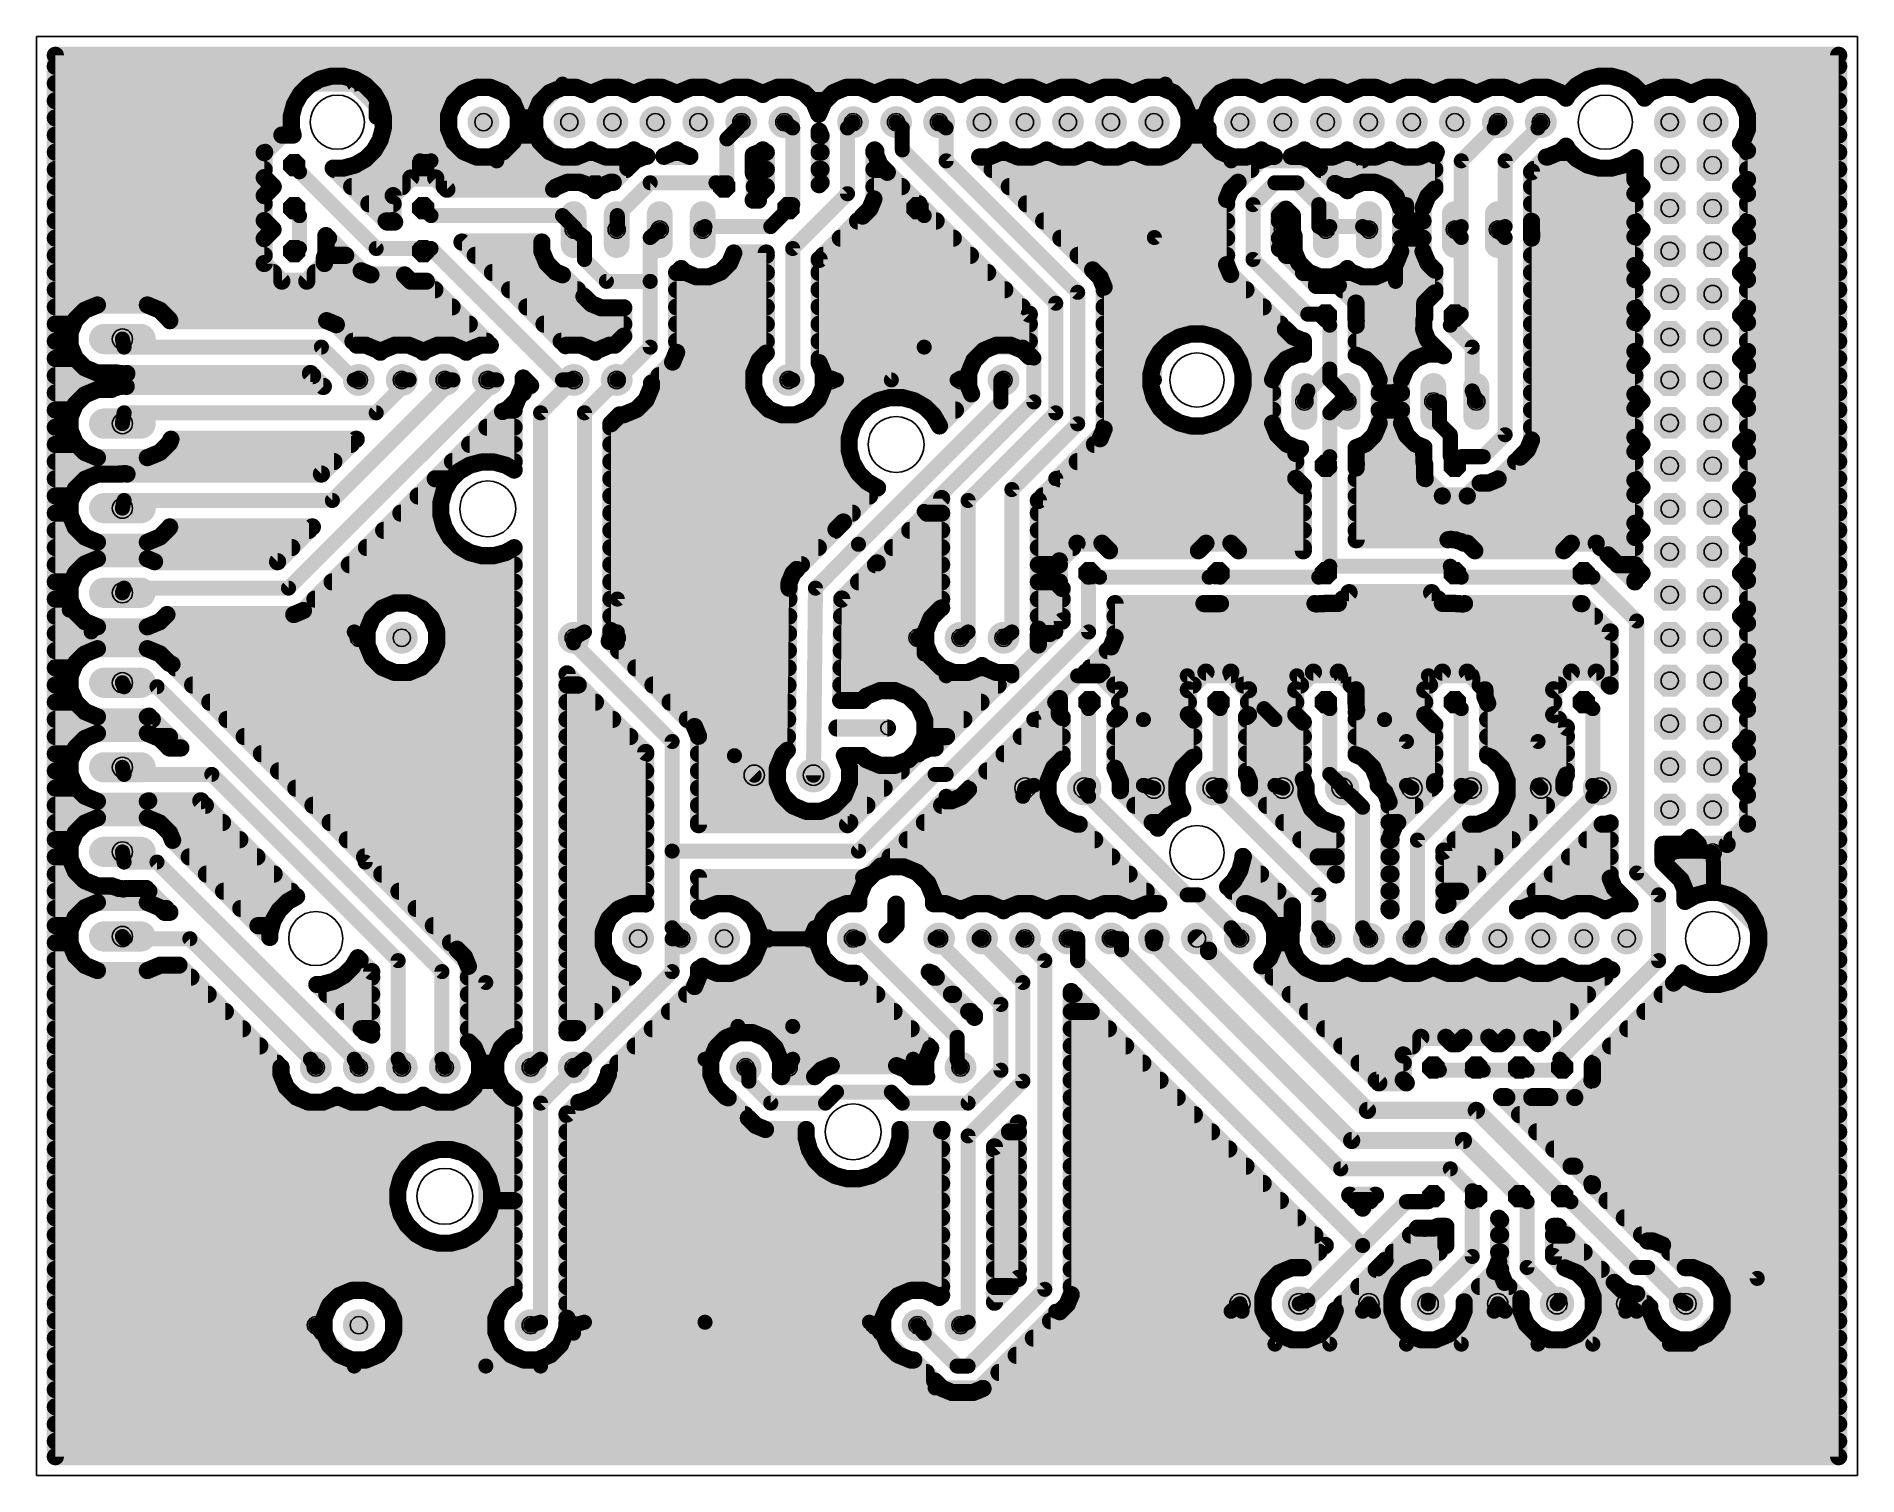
# Model space of a CAD drawing. Extents: x 0 to 108, y 0 to 85.
import ezdxf

# ---------------------------------------------------------------- set-up
doc = ezdxf.new("R2010")
doc.units = 0
for name, color, linetype in [('16', 174, 'CONTINUOUS'), ('17', 94, 'CONTINUOUS'), ('20', 178, 'CONTINUOUS'), ('44', 250, 'CONTINUOUS')]:
    doc.layers.add(name, color=color, linetype=linetype)

# ---------------------------------------------------------------- blocks, each defined once
blk = doc.blocks.new('ROUNDP')
at = {"const_width": 0.5}
blk.add_lwpolyline([(0, -0.25, 1), (0, 0.25, 1), (0, -0.25)], format="xyb", dxfattribs=at)
blk = doc.blocks.new('OCTAGONP')
at = {"const_width": 0.5}
blk.add_lwpolyline([(-0.25, -0.1036), (-0.25, 0.1036), (-0.1036, 0.25), (0.1036, 0.25), (0.25, 0.1036), (0.25, -0.1036), (0.1036, -0.25), (-0.1036, -0.25), (-0.25, -0.1036), (-0.25, 0.1036)], dxfattribs=at)
blk = doc.blocks.new('SQUAREP')
blk.add_solid([(-0.5, -0.5), (0.5, -0.5), (-0.5, 0.5), (0.5, 0.5)])
blk = doc.blocks.new('LONGP120')
at = {"const_width": 1}
blk.add_lwpolyline([(-0.6, 0), (0.6, 0)], dxfattribs=at)
at = {"const_width": 0.5}
for points in [[(-0.6, 0.25, 1), (-0.6, -0.25)], [(0.6, -0.25, 1), (0.6, 0.25)]]:
    blk.add_lwpolyline(points, format="xyb", dxfattribs=at)

msp = doc.modelspace()

# ---------------------------------------------------------------- linework, layer by layer
at = {"layer": '16'}
for points, const_width in [([(1.1176, 1.1176), (1.1176, 83.9624)], 1.016), ([(1.1176, 83.9624), (106.5024, 83.9624)], 1.016), ([(106.5024, 83.9624), (106.5024, 1.1176)], 1.016), ([(1.1176, 83.312), (106.5024, 83.312)], 1.016), ([(16.731, 82.5424), (16.1114, 82.1846)], 1.016), ([(17.4222, 82.7276), (16.731, 82.5424)], 1.016), ([(18.1378, 82.7276), (17.4222, 82.7276)], 1.016), ([(18.829, 82.5424), (18.1378, 82.7276)], 1.016), ([(19.4486, 82.1846), (18.829, 82.5424)], 1.016), ([(91.661, 82.5424), (91.0414, 82.1846)], 1.016), ([(92.3522, 82.7276), (91.661, 82.5424)], 1.016), ([(93.0678, 82.7276), (92.3522, 82.7276)], 1.016), ([(93.759, 82.5424), (93.0678, 82.7276)], 1.016), ([(94.3786, 82.1846), (93.759, 82.5424)], 1.016), ([(1.1176, 82.296), (16.3043, 82.296)], 1.016), ([(1.9431, 68.0085), (16.1925, 82.2579)], 0.889), ([(15.6054, 81.6786), (15.2476, 81.059)], 1.016), ([(16.1114, 82.1846), (15.6054, 81.6786)], 1.016), ([(16.1925, 82.2579), (18.7833, 82.2579)], 0.889), ([(18.7833, 82.2579), (20.0787, 80.9625)], 0.889), ([(19.2557, 82.296), (91.2343, 82.296)], 1.016), ([(19.9546, 81.6786), (19.4486, 82.1846)], 1.016), ([(20.3124, 81.059), (19.9546, 81.6786)], 1.016), ([(25.2506, 81.7542), (24.6718, 81.1754)], 1.016), ([(26.0068, 82.0674), (25.2506, 81.7542)], 1.016), ([(26.8252, 82.0674), (26.0068, 82.0674)], 1.016), ([(27.5814, 81.7542), (26.8252, 82.0674)], 1.016), ([(28.1602, 81.1754), (27.5814, 81.7542)], 1.016), ([(31.0896, 82.2579), (29.1465, 80.3148)], 0.889), ([(30.3306, 81.7542), (29.7518, 81.1754)], 1.016), ([(31.0868, 82.0674), (30.3306, 81.7542)], 1.016), ([(31.9052, 82.0674), (31.0868, 82.0674)], 1.016), ([(66.7131, 82.2579), (31.0896, 82.2579)], 0.889), ([(32.6614, 81.7542), (31.9052, 82.0674)], 1.016), ([(32.766, 81.6496), (32.6614, 81.7542)], 1.016), ([(32.8706, 81.7542), (32.766, 81.6496)], 1.016), ([(33.6268, 82.0674), (32.8706, 81.7542)], 1.016), ([(34.4452, 82.0674), (33.6268, 82.0674)], 1.016), ([(35.2014, 81.7542), (34.4452, 82.0674)], 1.016), ([(35.306, 81.6496), (35.2014, 81.7542)], 1.016), ([(35.4106, 81.7542), (35.306, 81.6496)], 1.016), ([(36.1668, 82.0674), (35.4106, 81.7542)], 1.016), ([(36.9852, 82.0674), (36.1668, 82.0674)], 1.016), ([(37.7414, 81.7542), (36.9852, 82.0674)], 1.016), ([(37.846, 81.6496), (37.7414, 81.7542)], 1.016), ([(37.9506, 81.7542), (37.846, 81.6496)], 1.016), ([(38.7068, 82.0674), (37.9506, 81.7542)], 1.016), ([(39.5252, 82.0674), (38.7068, 82.0674)], 1.016), ([(40.2814, 81.7542), (39.5252, 82.0674)], 1.016), ([(40.386, 81.6496), (40.2814, 81.7542)], 1.016), ([(40.4906, 81.7542), (40.386, 81.6496)], 1.016), ([(41.2468, 82.0674), (40.4906, 81.7542)], 1.016), ([(42.0652, 82.0674), (41.2468, 82.0674)], 1.016), ([(42.8214, 81.7542), (42.0652, 82.0674)], 1.016), ([(42.926, 81.6496), (42.8214, 81.7542)], 1.016), ([(43.0306, 81.7542), (42.926, 81.6496)], 1.016), ([(43.7868, 82.0674), (43.0306, 81.7542)], 1.016), ([(44.6052, 82.0674), (43.7868, 82.0674)], 1.016), ([(45.3614, 81.7542), (44.6052, 82.0674)], 1.016), ([(45.9402, 81.1754), (45.3614, 81.7542)], 1.016), ([(47.0946, 81.7542), (46.5158, 81.1754)], 1.016), ([(47.8508, 82.0674), (47.0946, 81.7542)], 1.016), ([(48.6692, 82.0674), (47.8508, 82.0674)], 1.016), ([(49.4254, 81.7542), (48.6692, 82.0674)], 1.016), ([(49.53, 81.6496), (49.4254, 81.7542)], 1.016), ([(49.6346, 81.7542), (49.53, 81.6496)], 1.016), ([(50.3908, 82.0674), (49.6346, 81.7542)], 1.016), ([(51.2092, 82.0674), (50.3908, 82.0674)], 1.016), ([(51.9654, 81.7542), (51.2092, 82.0674)], 1.016), ([(52.07, 81.6496), (51.9654, 81.7542)], 1.016), ([(52.1746, 81.7542), (52.07, 81.6496)], 1.016), ([(52.9308, 82.0674), (52.1746, 81.7542)], 1.016), ([(53.7492, 82.0674), (52.9308, 82.0674)], 1.016), ([(54.5054, 81.7542), (53.7492, 82.0674)], 1.016), ([(54.61, 81.6496), (54.5054, 81.7542)], 1.016), ([(54.7146, 81.7542), (54.61, 81.6496)], 1.016), ([(55.4708, 82.0674), (54.7146, 81.7542)], 1.016), ([(56.2892, 82.0674), (55.4708, 82.0674)], 1.016), ([(57.0454, 81.7542), (56.2892, 82.0674)], 1.016), ([(57.15, 81.6496), (57.0454, 81.7542)], 1.016), ([(57.2546, 81.7542), (57.15, 81.6496)], 1.016), ([(58.0108, 82.0674), (57.2546, 81.7542)], 1.016), ([(58.8292, 82.0674), (58.0108, 82.0674)], 1.016), ([(59.5854, 81.7542), (58.8292, 82.0674)], 1.016), ([(59.69, 81.6496), (59.5854, 81.7542)], 1.016), ([(59.7946, 81.7542), (59.69, 81.6496)], 1.016), ([(60.5508, 82.0674), (59.7946, 81.7542)], 1.016), ([(61.3692, 82.0674), (60.5508, 82.0674)], 1.016), ([(62.1254, 81.7542), (61.3692, 82.0674)], 1.016), ([(62.23, 81.6496), (62.1254, 81.7542)], 1.016), ([(62.3346, 81.7542), (62.23, 81.6496)], 1.016), ([(63.0908, 82.0674), (62.3346, 81.7542)], 1.016), ([(63.9092, 82.0674), (63.0908, 82.0674)], 1.016), ([(64.6654, 81.7542), (63.9092, 82.0674)], 1.016), ([(64.77, 81.6496), (64.6654, 81.7542)], 1.016), ([(64.8746, 81.7542), (64.77, 81.6496)], 1.016), ([(65.6308, 82.0674), (64.8746, 81.7542)], 1.016), ([(66.4492, 82.0674), (65.6308, 82.0674)], 1.016), ([(67.2054, 81.7542), (66.4492, 82.0674)], 1.016), ([(69.3039, 79.6671), (66.7131, 82.2579)], 0.889), ([(67.7842, 81.1754), (67.2054, 81.7542)], 1.016), ([(69.9546, 81.7542), (69.3758, 81.1754)], 1.016), ([(70.7108, 82.0674), (69.9546, 81.7542)], 1.016), ([(71.5292, 82.0674), (70.7108, 82.0674)], 1.016), ([(72.2854, 81.7542), (71.5292, 82.0674)], 1.016), ([(72.39, 81.6496), (72.2854, 81.7542)], 1.016), ([(72.4946, 81.7542), (72.39, 81.6496)], 1.016), ([(73.2508, 82.0674), (72.4946, 81.7542)], 1.016), ([(74.0692, 82.0674), (73.2508, 82.0674)], 1.016), ([(74.8254, 81.7542), (74.0692, 82.0674)], 1.016), ([(74.93, 81.6496), (74.8254, 81.7542)], 1.016), ([(75.0346, 81.7542), (74.93, 81.6496)], 1.016), ([(75.7908, 82.0674), (75.0346, 81.7542)], 1.016), ([(76.6092, 82.0674), (75.7908, 82.0674)], 1.016), ([(77.3654, 81.7542), (76.6092, 82.0674)], 1.016), ([(77.47, 81.6496), (77.3654, 81.7542)], 1.016), ([(77.5746, 81.7542), (77.47, 81.6496)], 1.016), ([(78.3308, 82.0674), (77.5746, 81.7542)], 1.016), ([(79.1492, 82.0674), (78.3308, 82.0674)], 1.016), ([(79.9054, 81.7542), (79.1492, 82.0674)], 1.016), ([(80.01, 81.6496), (79.9054, 81.7542)], 1.016), ([(80.1146, 81.7542), (80.01, 81.6496)], 1.016), ([(80.8708, 82.0674), (80.1146, 81.7542)], 1.016), ([(81.6892, 82.0674), (80.8708, 82.0674)], 1.016), ([(82.4454, 81.7542), (81.6892, 82.0674)], 1.016), ([(82.55, 81.6496), (82.4454, 81.7542)], 1.016), ([(82.6546, 81.7542), (82.55, 81.6496)], 1.016), ([(83.4108, 82.0674), (82.6546, 81.7542)], 1.016), ([(84.2292, 82.0674), (83.4108, 82.0674)], 1.016), ([(84.9854, 81.7542), (84.2292, 82.0674)], 1.016), ([(85.09, 81.6496), (84.9854, 81.7542)], 1.016), ([(85.1946, 81.7542), (85.09, 81.6496)], 1.016), ([(85.9508, 82.0674), (85.1946, 81.7542)], 1.016), ([(86.7692, 82.0674), (85.9508, 82.0674)], 1.016), ([(87.5254, 81.7542), (86.7692, 82.0674)], 1.016), ([(87.63, 81.6496), (87.5254, 81.7542)], 1.016), ([(87.7346, 81.7542), (87.63, 81.6496)], 1.016), ([(88.4908, 82.0674), (87.7346, 81.7542)], 1.016), ([(89.3092, 82.0674), (88.4908, 82.0674)], 1.016), ([(90.0654, 81.7542), (89.3092, 82.0674)], 1.016), ([(90.391, 81.4286), (90.0654, 81.7542)], 1.016), ([(90.5354, 81.6786), (90.391, 81.4286)], 1.016), ([(91.0414, 82.1846), (90.5354, 81.6786)], 1.016), ([(94.1857, 82.296), (106.5024, 82.296)], 1.016), ([(94.8846, 81.6786), (94.3786, 82.1846)], 1.016), ([(95.029, 81.4286), (94.8846, 81.6786)], 1.016), ([(95.3546, 81.7542), (95.029, 81.4286)], 1.016), ([(96.1108, 82.0674), (95.3546, 81.7542)], 1.016), ([(96.9292, 82.0674), (96.1108, 82.0674)], 1.016), ([(97.6854, 81.7542), (96.9292, 82.0674)], 1.016), ([(97.79, 81.6496), (97.6854, 81.7542)], 1.016), ([(97.8946, 81.7542), (97.79, 81.6496)], 1.016), ([(98.6508, 82.0674), (97.8946, 81.7542)], 1.016), ([(99.4692, 82.0674), (98.6508, 82.0674)], 1.016), ([(100.2254, 81.7542), (99.4692, 82.0674)], 1.016), ([(100.8042, 81.1754), (100.2254, 81.7542)], 1.016), ([(1.1176, 81.28), (15.3752, 81.28)], 1.016), ([(1.1176, 80.264), (15.0624, 80.264)], 1.016), ([(15.2476, 81.059), (15.0624, 80.3678)], 1.016), ([(15.0624, 80.3678), (15.0624, 79.6522)], 1.016), ([(20.0787, 80.9625), (20.0787, 80.3148)], 0.889), ([(20.0787, 80.3148), (22.6695, 77.724)], 0.889), ([(20.1848, 81.28), (24.7764, 81.28)], 1.016), ([(20.4976, 80.3678), (20.3124, 81.059)], 1.016), ([(20.4976, 79.6522), (20.4976, 80.3678)], 1.016), ([(20.4976, 80.264), (24.3586, 80.264)], 1.016), ([(24.6718, 81.1754), (24.3586, 80.4192)], 1.016), ([(24.3586, 80.4192), (24.3586, 79.6008)], 1.016), ([(28.0556, 81.28), (29.8564, 81.28)], 1.016), ([(28.4734, 80.4192), (28.1602, 81.1754)], 1.016), ([(28.4734, 79.6008), (28.4734, 80.4192)], 1.016), ([(28.4734, 80.264), (29.4386, 80.264)], 1.016), ([(29.1465, 80.3148), (28.956, 80.01)], 0.889), ([(29.7518, 81.1754), (29.4386, 80.4192)], 1.016), ([(29.4386, 80.4192), (29.4386, 79.6008)], 1.016), ([(45.8356, 81.28), (46.6204, 81.28)], 1.016), ([(46.228, 80.4806), (45.9402, 81.1754)], 1.016), ([(46.5158, 81.1754), (46.228, 80.4806)], 1.016), ([(67.6796, 81.28), (69.4804, 81.28)], 1.016), ([(68.0974, 80.4192), (67.7842, 81.1754)], 1.016), ([(68.0974, 79.6008), (68.0974, 80.4192)], 1.016), ([(68.0974, 80.264), (69.0626, 80.264)], 1.016), ([(69.3758, 81.1754), (69.0626, 80.4192)], 1.016), ([(69.0626, 80.4192), (69.0626, 79.6008)], 1.016), ([(100.6996, 81.28), (106.5024, 81.28)], 1.016), ([(101.1174, 80.4192), (100.8042, 81.1754)], 1.016), ([(101.1174, 79.6008), (101.1174, 80.4192)], 1.016), ([(101.1174, 80.264), (106.5024, 80.264)], 1.016), ([(1.1176, 79.248), (15.1707, 79.248)], 1.016), ([(14.5035, 79.248), (13.462, 78.2065)], 1.016), ([(15.1707, 79.248), (14.5035, 79.248)], 1.016), ([(15.0624, 79.6522), (15.1707, 79.248)], 1.016), ([(20.3124, 78.961), (20.4976, 79.6522)], 1.016), ([(20.3893, 79.248), (24.5047, 79.248)], 1.016), ([(24.3586, 79.6008), (24.6718, 78.8446)], 1.016), ([(29.1465, 79.6671), (27.2034, 77.724)], 0.889), ([(28.1602, 78.8446), (28.4734, 79.6008)], 1.016), ([(28.3273, 79.248), (29.5847, 79.248)], 1.016), ([(29.1465, 79.6671), (28.956, 80.01)], 0.889), ([(29.1465, 79.6671), (32.385, 76.4286)], 0.889), ([(29.4386, 79.6008), (29.7518, 78.8446)], 1.016), ([(41.4528, 79.6671), (40.8051, 79.0194)], 0.889), ([(41.4528, 79.6671), (41.656, 80.01)], 0.889), ([(44.6913, 79.6671), (44.196, 80.01)], 0.889), ([(44.6913, 79.6671), (44.6913, 75.1332)], 0.889), ([(46.2534, 76.3136), (46.2534, 79.4781)], 1.016), ([(46.2534, 79.4781), (46.3677, 79.2022)], 1.016), ([(46.2534, 79.248), (46.3487, 79.248)], 1.016), ([(46.3677, 79.2022), (46.3677, 76.4279)], 1.016), ([(47.9298, 79.6671), (48.26, 80.01)], 0.889), ([(47.9298, 79.6671), (47.9298, 75.7809)], 0.889), ([(51.1683, 79.6671), (50.8, 80.01)], 0.889), ([(51.1683, 79.6671), (51.1683, 78.3717)], 0.889), ([(53.7591, 79.6671), (53.34, 80.01)], 0.889), ([(53.7591, 77.724), (53.7591, 79.6671)], 0.889), ([(67.7842, 78.8446), (68.0974, 79.6008)], 1.016), ([(67.9513, 79.248), (69.2087, 79.248)], 1.016), ([(69.0626, 79.6008), (69.3758, 78.8446)], 1.016), ([(69.3039, 79.0194), (69.3039, 79.6671)], 0.889), ([(84.201, 77.724), (86.1441, 79.6671)], 0.889), ([(86.1441, 79.6671), (86.36, 80.01)], 0.889), ([(88.7349, 79.6671), (86.7918, 77.724)], 0.889), ([(88.7349, 79.6671), (88.9, 80.01)], 0.889), ([(100.8042, 78.8446), (101.1174, 79.6008)], 1.016), ([(100.9713, 79.248), (106.5024, 79.248)], 1.016), ([(1.1176, 78.232), (13.4875, 78.232)], 1.016), ([(13.462, 78.2065), (13.462, 76.7335)], 1.016), ([(19.4486, 77.8354), (19.9546, 78.3414)], 1.016), ([(19.8453, 78.232), (25.3322, 78.232)], 1.016), ([(19.9546, 78.3414), (20.3124, 78.961)], 1.016), ([(24.6718, 78.8446), (25.2506, 78.2658)], 1.016), ([(25.2506, 78.2658), (26.0068, 77.9526)], 1.016), ([(26.8252, 77.9526), (27.5814, 78.2658)], 1.016), ([(27.4998, 78.232), (30.4122, 78.232)], 1.016), ([(27.5814, 78.2658), (28.1602, 78.8446)], 1.016), ([(29.7518, 78.8446), (30.3306, 78.2658)], 1.016), ([(30.3306, 78.2658), (31.0868, 77.9526)], 1.016), ([(31.9052, 77.9526), (32.6614, 78.2658)], 1.016), ([(32.5798, 78.232), (32.9522, 78.232)], 1.016), ([(32.6614, 78.2658), (32.766, 78.3704)], 1.016), ([(32.766, 78.3704), (32.8706, 78.2658)], 1.016), ([(32.8706, 78.2658), (33.6268, 77.9526)], 1.016), ([(34.4452, 77.9526), (35.2014, 78.2658)], 1.016), ([(35.1198, 78.232), (35.4922, 78.232)], 1.016), ([(35.2014, 78.2658), (35.306, 78.3704)], 1.016), ([(35.306, 78.3704), (35.4106, 78.2658)], 1.016), ([(35.4106, 78.2658), (36.0748, 77.9907)], 1.016), ([(37.0772, 77.9907), (37.7414, 78.2658)], 1.016), ([(37.6598, 78.232), (38.0322, 78.232)], 1.016), ([(37.7414, 78.2658), (37.846, 78.3704)], 1.016), ([(37.846, 78.3704), (37.9506, 78.2658)], 1.016), ([(37.9506, 78.2658), (38.6148, 77.9907)], 1.016), ([(40.8051, 79.0194), (40.8051, 76.4286)], 0.889), ([(42.3672, 78.0777), (42.8214, 78.2658)], 1.016), ([(42.3672, 76.9873), (42.3672, 78.0777)], 1.016), ([(42.7398, 78.232), (43.1122, 78.232)], 1.016), ([(42.8214, 78.2658), (42.926, 78.3704)], 1.016), ([(42.926, 78.3704), (43.0306, 78.2658)], 1.016), ([(43.0306, 78.2658), (43.1292, 78.225)], 1.016), ([(43.1292, 78.225), (43.1292, 76.1237)], 1.016), ([(46.2534, 78.232), (46.3677, 78.232)], 1.016), ([(49.4919, 78.3323), (49.53, 78.3704)], 1.016), ([(49.4919, 75.4702), (49.4919, 78.3323)], 1.016), ([(49.4919, 78.232), (49.6062, 78.232)], 1.016), ([(49.53, 78.3704), (49.6062, 78.2942)], 1.016), ([(49.6062, 78.2942), (49.6062, 78.061)], 1.016), ([(49.6062, 78.061), (49.844, 77.4868)], 1.016), ([(51.1683, 78.3717), (60.2361, 69.3039)], 0.889), ([(56.2892, 77.9526), (57.0454, 78.2658)], 1.016), ([(56.9638, 78.232), (57.3362, 78.232)], 1.016), ([(57.0454, 78.2658), (57.15, 78.3704)], 1.016), ([(57.15, 78.3704), (57.2546, 78.2658)], 1.016), ([(57.2546, 78.2658), (58.0108, 77.9526)], 1.016), ([(58.8292, 77.9526), (59.5854, 78.2658)], 1.016), ([(59.5038, 78.232), (59.8762, 78.232)], 1.016), ([(59.5854, 78.2658), (59.69, 78.3704)], 1.016), ([(59.69, 78.3704), (59.7946, 78.2658)], 1.016), ([(59.7946, 78.2658), (60.5508, 77.9526)], 1.016), ([(61.3692, 77.9526), (62.1254, 78.2658)], 1.016), ([(62.0438, 78.232), (62.4162, 78.232)], 1.016), ([(62.1254, 78.2658), (62.23, 78.3704)], 1.016), ([(62.23, 78.3704), (62.3346, 78.2658)], 1.016), ([(62.3346, 78.2658), (63.0908, 77.9526)], 1.016), ([(63.9092, 77.9526), (64.6654, 78.2658)], 1.016), ([(64.5838, 78.232), (64.9562, 78.232)], 1.016), ([(64.6654, 78.2658), (64.77, 78.3704)], 1.016), ([(64.77, 78.3704), (64.8746, 78.2658)], 1.016), ([(64.8746, 78.2658), (65.6308, 77.9526)], 1.016), ([(66.4492, 77.9526), (67.2054, 78.2658)], 1.016), ([(67.1238, 78.232), (70.0362, 78.232)], 1.016), ([(67.2054, 78.2658), (67.7842, 78.8446)], 1.016), ([(70.5993, 77.724), (69.3039, 79.0194)], 0.889), ([(69.3758, 78.8446), (69.9546, 78.2658)], 1.016), ([(69.9546, 78.2658), (70.7108, 77.9526)], 1.016), ([(71.5292, 77.9526), (72.2854, 78.2658)], 1.016), ([(72.2038, 78.232), (72.5762, 78.232)], 1.016), ([(72.2854, 78.2658), (72.39, 78.3704)], 1.016), ([(72.39, 78.3704), (72.4946, 78.2658)], 1.016), ([(72.4946, 78.2658), (73.1588, 77.9907)], 1.016), ([(74.1612, 77.9907), (74.8254, 78.2658)], 1.016), ([(74.7438, 78.232), (75.1162, 78.232)], 1.016), ([(74.8254, 78.2658), (74.93, 78.3704)], 1.016), ([(74.93, 78.3704), (75.0346, 78.2658)], 1.016), ([(75.0346, 78.2658), (75.7908, 77.9526)], 1.016), ([(76.6092, 77.9526), (77.3654, 78.2658)], 1.016), ([(77.2838, 78.232), (77.6562, 78.232)], 1.016), ([(77.3654, 78.2658), (77.47, 78.3704)], 1.016), ([(77.47, 78.3704), (77.5746, 78.2658)], 1.016), ([(77.5746, 78.2658), (78.3308, 77.9526)], 1.016), ([(79.1492, 77.9526), (79.9054, 78.2658)], 1.016), ([(79.8238, 78.232), (80.1962, 78.232)], 1.016), ([(79.9054, 78.2658), (80.01, 78.3704)], 1.016), ([(80.01, 78.3704), (80.1146, 78.2658)], 1.016), ([(80.1146, 78.2658), (80.8708, 77.9526)], 1.016), ([(81.6892, 77.9526), (82.4454, 78.2658)], 1.016), ([(82.3638, 78.232), (82.7206, 78.232)], 1.016), ([(82.4454, 78.2658), (82.55, 78.3704)], 1.016), ([(82.55, 78.3704), (82.6546, 78.2658)], 1.016), ([(82.7229, 78.2375), (82.6389, 78.0347)], 1.016), ([(82.6546, 78.2658), (82.7229, 78.2375)], 1.016), ([(89.3092, 77.9526), (90.0654, 78.2658)], 1.016), ([(89.9838, 78.232), (90.6447, 78.232)], 1.016), ([(90.0654, 78.2658), (90.391, 78.5914)], 1.016), ([(90.391, 78.5914), (90.5354, 78.3414)], 1.016), ([(90.5354, 78.3414), (91.0414, 77.8354)], 1.016), ([(100.6996, 78.74), (100.8042, 78.8446)], 1.016), ([(101.1174, 78.3222), (100.6996, 78.74)], 1.016), ([(101.1174, 76.6178), (101.1174, 78.3222)], 1.016), ([(101.1174, 78.232), (106.5024, 78.232)], 1.016), ([(1.1176, 77.216), (13.462, 77.216)], 1.016), ([(15.5448, 77.0763), (15.24, 77.47)], 0.889), ([(15.5448, 77.0763), (20.0787, 72.5424)], 0.889), ([(20.7257, 74.1045), (17.5378, 77.2924)], 1.016), ([(17.5378, 77.2924), (18.1378, 77.2924)], 1.016), ([(17.6142, 77.216), (34.8495, 77.216)], 1.016), ([(18.1378, 77.2924), (18.829, 77.4776)], 1.016), ([(18.829, 77.4776), (19.4486, 77.8354)], 1.016), ([(22.6695, 77.724), (22.86, 77.47)], 0.889), ([(23.3172, 77.724), (22.86, 77.47)], 0.889), ([(27.2034, 77.724), (23.3172, 77.724)], 0.889), ([(26.0068, 77.9526), (26.8252, 77.9526)], 1.016), ([(31.0868, 77.9526), (31.9052, 77.9526)], 1.016), ([(33.6268, 77.9526), (34.4452, 77.9526)], 1.016), ([(34.9469, 77.3135), (34.0875, 76.454)], 1.016), ([(35.3863, 77.7529), (34.9469, 77.3135)], 1.016), ([(35.9605, 77.9907), (35.3863, 77.7529)], 1.016), ([(36.0748, 77.9907), (35.9605, 77.9907)], 1.016), ([(38.6148, 77.9907), (37.0772, 77.9907)], 1.016), ([(42.3672, 77.216), (43.1292, 77.216)], 1.016), ([(42.418, 76.9365), (42.3672, 76.9873)], 1.016), ([(46.2534, 77.216), (46.3677, 77.216)], 1.016), ([(49.4919, 77.216), (50.1149, 77.216)], 1.016), ([(49.844, 77.4868), (50.2834, 77.0474)], 1.016), ([(50.2834, 77.0474), (58.674, 68.6569)], 1.016), ([(61.5315, 69.9516), (53.7591, 77.724)], 0.889), ([(62.4164, 71.2759), (55.7396, 77.9526)], 1.016), ([(55.7396, 77.9526), (56.2892, 77.9526)], 1.016), ([(56.4762, 77.216), (71.7684, 77.216)], 1.016), ([(58.0108, 77.9526), (58.8292, 77.9526)], 1.016), ([(60.5508, 77.9526), (61.3692, 77.9526)], 1.016), ([(63.0908, 77.9526), (63.9092, 77.9526)], 1.016), ([(65.6308, 77.9526), (66.4492, 77.9526)], 1.016), ([(70.5993, 77.724), (66.0654, 73.1901)], 0.889), ([(78.3717, 77.724), (70.5993, 77.724)], 0.889), ([(70.7108, 77.9526), (71.5292, 77.9526)], 1.016), ([(72.3052, 77.7529), (71.0098, 76.4575)], 1.016), ([(72.8794, 77.9907), (72.3052, 77.7529)], 1.016), ([(73.1588, 77.9907), (72.8794, 77.9907)], 1.016), ([(74.7962, 77.9907), (74.1612, 77.9907)], 1.016), ([(75.3704, 77.7529), (74.7962, 77.9907)], 1.016), ([(75.8098, 77.3135), (75.3704, 77.7529)], 1.016), ([(75.7908, 77.9526), (76.6092, 77.9526)], 1.016), ([(76.7367, 76.3866), (75.8098, 77.3135)], 1.016), ([(75.9072, 77.216), (82.6389, 77.216)], 1.016), ([(78.3308, 77.9526), (79.1492, 77.9526)], 1.016), ([(80.9625, 75.1332), (78.3717, 77.724)], 0.889), ([(80.8708, 77.9526), (81.6892, 77.9526)], 1.016), ([(82.6389, 78.0347), (82.6389, 76.0515)], 1.016), ([(84.201, 73.8378), (84.201, 77.724)], 0.889), ([(86.7918, 77.724), (86.7918, 73.8378)], 0.889), ([(88.3539, 77.077), (89.2295, 77.9526)], 1.016), ([(88.3539, 74.1468), (88.3539, 77.077)], 1.016), ([(88.4929, 77.216), (94.4626, 77.216)], 1.016), ([(89.2295, 77.9526), (89.3092, 77.9526)], 1.016), ([(91.0414, 77.8354), (91.661, 77.4776)], 1.016), ([(91.661, 77.4776), (92.3522, 77.2924)], 1.016), ([(92.3522, 77.2924), (93.0678, 77.2924)], 1.016), ([(93.0678, 77.2924), (93.759, 77.4776)], 1.016), ([(93.759, 77.4776), (94.3786, 77.8354)], 1.016), ([(94.3786, 77.8354), (94.4626, 77.9193)], 1.016), ([(94.4626, 77.9193), (94.4626, 76.6178)], 1.016), ([(101.1174, 77.216), (106.5024, 77.216)], 1.016), ([(1.1176, 76.2), (13.9955, 76.2)], 1.016), ([(13.462, 76.7335), (13.9955, 76.2)], 1.016), ([(13.9955, 76.2), (13.462, 75.6665)], 1.016), ([(18.6302, 76.2), (21.6155, 76.2)], 1.016), ([(22.1235, 76.708), (21.082, 75.6665)], 1.016), ([(23.5965, 76.708), (22.1235, 76.708)], 1.016), ([(24.2569, 76.0476), (23.5965, 76.708)], 1.016), ([(24.1045, 76.2), (30.7629, 76.2)], 1.016), ([(30.565, 76.0476), (24.2569, 76.0476)], 1.016), ([(30.6853, 76.1678), (30.565, 76.0476)], 1.016), ([(31.3761, 76.454), (30.6853, 76.1678)], 1.016), ([(32.1239, 76.454), (31.3761, 76.454)], 1.016), ([(32.8147, 76.1678), (32.1239, 76.454)], 1.016), ([(32.385, 76.4286), (33.02, 76.2)], 0.889), ([(32.7371, 76.2), (33.3029, 76.2)], 1.016), ([(33.02, 75.9626), (32.8147, 76.1678)], 1.016), ([(33.2253, 76.1678), (33.02, 75.9626)], 1.016), ([(33.9161, 76.454), (33.2253, 76.1678)], 1.016), ([(34.0875, 76.454), (33.9161, 76.454)], 1.016), ([(36.2712, 76.4286), (34.3281, 74.4855)], 0.889), ([(40.1574, 76.4286), (36.2712, 76.4286)], 0.889), ([(40.1574, 76.4286), (40.64, 76.2)], 0.889), ([(40.8051, 76.4286), (40.64, 76.2)], 0.889), ([(42.418, 75.4635), (42.418, 76.9365)], 1.016), ([(42.418, 76.2), (43.1292, 76.2)], 1.016), ([(43.1292, 76.1237), (42.672, 75.6665)], 1.016), ([(46.3677, 76.4279), (46.2534, 76.3136)], 1.016), ([(49.4919, 76.2), (51.1309, 76.2)], 1.016), ([(57.4922, 76.2), (70.7524, 76.2)], 1.016), ([(70.5704, 76.0181), (70.3326, 75.4439)], 1.016), ([(71.0098, 76.4575), (70.5704, 76.0181)], 1.016), ([(71.8947, 75.1332), (73.1901, 76.4286)], 0.889), ([(73.1901, 76.4286), (74.4855, 76.4286)], 0.889), ([(74.4855, 76.4286), (75.7809, 75.1332)], 0.889), ([(77.2647, 76.1678), (76.7367, 76.3866)], 1.016), ([(77.1871, 76.2), (77.7529, 76.2)], 1.016), ([(77.47, 75.9626), (77.2647, 76.1678)], 1.016), ([(77.6753, 76.1678), (77.47, 75.9626)], 1.016), ([(78.3661, 76.454), (77.6753, 76.1678)], 1.016), ([(79.1139, 76.454), (78.3661, 76.454)], 1.016), ([(79.8047, 76.1678), (79.1139, 76.454)], 1.016), ([(79.7271, 76.2), (82.6389, 76.2)], 1.016), ([(80.3334, 75.6391), (79.8047, 76.1678)], 1.016), ([(82.6389, 76.0515), (82.2266, 75.6391)], 1.016), ([(88.3539, 76.2), (94.8804, 76.2)], 1.016), ([(94.4626, 76.6178), (94.8804, 76.2)], 1.016), ([(94.8804, 76.2), (94.4626, 75.7822)], 1.016), ([(100.6996, 76.2), (101.1174, 76.6178)], 1.016), ([(101.1174, 75.7822), (100.6996, 76.2)], 1.016), ([(100.6996, 76.2), (106.5024, 76.2)], 1.016), ([(1.1176, 75.184), (13.462, 75.184)], 1.016), ([(13.462, 75.6665), (13.462, 74.1935)], 1.016), ([(15.5448, 74.4855), (15.24, 74.93)], 0.889), ([(19.6462, 75.184), (21.082, 75.184)], 1.016), ([(21.082, 75.6665), (21.082, 74.1935)], 1.016), ([(23.3172, 74.4855), (22.86, 74.93)], 0.889), ([(42.3544, 75.3999), (42.418, 75.4635)], 1.016), ([(42.672, 75.3999), (42.3544, 75.3999)], 1.016), ([(42.672, 75.6665), (42.672, 75.3999)], 1.016), ([(44.0436, 74.4855), (44.45, 74.93)], 0.889), ([(44.6913, 75.1332), (44.45, 74.93)], 0.889), ([(47.9298, 75.7809), (44.6913, 72.5424)], 0.889), ([(48.8147, 74.4566), (49.2541, 74.896)], 1.016), ([(49.2541, 74.896), (49.4919, 75.4702)], 1.016), ([(49.3734, 75.184), (52.1469, 75.184)], 1.016), ([(52.4637, 74.4855), (52.07, 74.93)], 0.889), ([(58.5082, 75.184), (70.3326, 75.184)], 1.016), ([(70.3326, 75.4439), (70.3326, 71.584)], 1.016), ([(71.8947, 71.8947), (71.8947, 75.1332)], 0.889), ([(73.4568, 74.4862), (73.8371, 74.8665)], 1.016), ([(73.8371, 74.8665), (73.8385, 74.8665)], 1.016), ([(73.8385, 74.8665), (74.2188, 74.4862)], 1.016), ([(75.7809, 75.1332), (75.7809, 73.8378)], 0.889), ([(80.6196, 74.9483), (80.3334, 75.6391)], 1.016), ([(80.522, 75.184), (82.038, 75.184)], 1.016), ([(80.6196, 72.3717), (80.6196, 74.9483)], 1.016), ([(80.9625, 73.8378), (80.9625, 75.1332)], 0.889), ([(82.2266, 75.6391), (81.9404, 74.9483)], 1.016), ([(81.9404, 74.9483), (81.9404, 72.3717)], 1.016), ([(88.3539, 75.184), (94.4626, 75.184)], 1.016), ([(94.4626, 75.7822), (94.4626, 74.0778)], 1.016), ([(101.1174, 74.0778), (101.1174, 75.7822)], 1.016), ([(101.1174, 75.184), (106.5024, 75.184)], 1.016), ([(1.1176, 74.168), (13.4875, 74.168)], 1.016), ([(13.462, 74.1935), (13.9827, 73.6728)], 1.016), ([(15.5448, 74.4855), (15.5448, 72.5424)], 0.889), ([(20.6622, 74.168), (21.1075, 74.168)], 1.016), ([(21.171, 74.1045), (20.7257, 74.1045)], 1.016), ([(21.082, 74.1935), (21.171, 74.1045)], 1.016), ([(31.0896, 74.4855), (23.3172, 74.4855)], 0.889), ([(31.7373, 73.8378), (31.0896, 74.4855)], 0.889), ([(31.7373, 73.8378), (31.75, 73.66)], 0.889), ([(34.3281, 73.8378), (34.29, 73.66)], 0.889), ([(34.3281, 74.4855), (34.3281, 73.8378)], 0.889), ([(39.5097, 73.8378), (39.37, 73.66)], 0.889), ([(43.3959, 73.8378), (39.5097, 73.8378)], 0.889), ([(44.0436, 74.4855), (43.3959, 73.8378)], 0.889), ([(46.2534, 71.8954), (48.8147, 74.4566)], 1.016), ([(48.526, 74.168), (53.1629, 74.168)], 1.016), ([(52.4637, 66.7131), (52.4637, 74.4855)], 0.889), ([(59.5242, 74.168), (70.3326, 74.168)], 1.016), ([(73.4568, 72.5417), (73.4568, 74.4862)], 1.016), ([(73.4568, 74.168), (74.2188, 74.168)], 1.016), ([(74.2188, 73.8446), (74.2162, 73.5404)], 1.016), ([(74.2188, 74.4862), (74.2188, 73.8446)], 1.016), ([(75.7809, 73.8378), (76.2, 73.66)], 0.889), ([(76.4286, 73.8378), (76.2, 73.66)], 0.889), ([(78.3717, 73.8378), (76.4286, 73.8378)], 0.889), ([(78.3717, 73.8378), (78.74, 73.66)], 0.889), ([(80.6196, 74.168), (81.9404, 74.168)], 1.016), ([(80.9625, 73.8378), (81.28, 73.66)], 0.889), ([(84.201, 73.8378), (83.82, 73.66)], 0.889), ([(86.7918, 73.8378), (86.36, 73.66)], 0.889), ([(88.3539, 74.168), (94.4626, 74.168)], 1.016), ([(88.3545, 74.1453), (88.3539, 74.1468)], 1.016), ([(88.3539, 73.836), (88.3545, 74.1453)], 1.016), ([(88.3539, 73.5271), (88.3539, 73.836)], 1.016), ([(94.4626, 74.0778), (94.8804, 73.66)], 1.016), ([(100.6996, 73.66), (101.1174, 74.0778)], 1.016), ([(101.1174, 74.168), (106.5024, 74.168)], 1.016), ([(1.1176, 73.152), (13.4875, 73.152)], 1.016), ([(13.9827, 73.6472), (13.462, 73.1265)], 1.016), ([(13.462, 73.1265), (13.462, 71.6535)], 1.016), ([(13.9827, 73.6728), (13.9827, 73.6472)], 1.016), ([(17.1069, 72.5978), (17.1069, 73.3051)], 1.016), ([(17.1069, 73.3051), (19.1938, 71.2181)], 1.016), ([(17.1069, 73.152), (17.26, 73.152)], 1.016), ([(31.2705, 66.7983), (25.1453, 72.9234)], 1.016), ([(25.1453, 72.9234), (29.8704, 72.9234)], 1.016), ([(29.8704, 72.9234), (29.8704, 72.3717)], 1.016), ([(32.385, 73.1901), (31.75, 73.66)], 0.889), ([(32.385, 71.8947), (32.385, 73.1901)], 0.889), ([(36.2712, 73.1901), (36.83, 73.66)], 0.889), ([(36.2712, 70.5993), (36.2712, 73.1901)], 0.889), ([(47.51, 73.152), (54.1789, 73.152)], 1.016), ([(60.5402, 73.152), (70.3326, 73.152)], 1.016), ([(66.0654, 73.1901), (66.0654, 64.77)], 0.889), ([(73.4568, 73.152), (74.3204, 73.152)], 1.016), ([(73.8378, 73.1901), (73.66, 73.66)], 0.889), ([(73.8378, 72.5424), (73.8378, 73.1901)], 0.889), ([(74.2162, 73.5404), (74.2188, 73.534)], 1.016), ([(74.2188, 73.534), (74.2188, 73.5271)], 1.016), ([(74.2188, 73.5271), (74.3204, 73.2818)], 1.016), ([(74.3204, 73.2818), (74.3204, 72.3717)], 1.016), ([(81.6102, 73.1901), (80.3148, 71.8947)], 0.889), ([(80.6196, 73.152), (81.9404, 73.152)], 1.016), ([(81.6102, 73.1901), (81.28, 73.66)], 0.889), ([(84.201, 73.1901), (83.82, 73.66)], 0.889), ([(84.201, 73.1901), (84.201, 68.6562)], 0.889), ([(86.7918, 73.1901), (86.36, 73.66)], 0.889), ([(86.7918, 73.1901), (86.7918, 61.5315)], 0.889), ([(88.3488, 73.5131), (88.3532, 73.5238)], 1.016), ([(88.3539, 73.5008), (88.3488, 73.5131)], 1.016), ([(88.3532, 73.5255), (88.3539, 73.5271)], 1.016), ([(88.3532, 73.5238), (88.3532, 73.5255)], 1.016), ([(88.3539, 73.4667), (88.3539, 73.5008)], 1.016), ([(88.3656, 73.4346), (88.3539, 73.4667)], 1.016), ([(88.3539, 73.1571), (88.3656, 73.4346)], 1.016), ([(88.3539, 61.2208), (88.3539, 73.1571)], 1.016), ([(88.3539, 73.152), (94.4626, 73.152)], 1.016), ([(94.8804, 73.66), (94.4626, 73.2422)], 1.016), ([(94.4626, 73.2422), (94.4626, 71.5378)], 1.016), ([(101.1174, 73.2422), (100.6996, 73.66)], 1.016), ([(101.1174, 71.5378), (101.1174, 73.2422)], 1.016), ([(101.1174, 73.152), (106.5024, 73.152)], 1.016), ([(1.1176, 72.136), (13.462, 72.136)], 1.016), ([(13.462, 71.6535), (14.5035, 70.612)], 1.016), ([(15.5448, 72.5424), (15.24, 72.39)], 0.889), ([(15.9765, 70.612), (17.018, 71.6535)], 1.016), ([(17.018, 72.0171), (17.1069, 72.2317)], 1.016), ([(17.018, 71.6535), (17.018, 72.0171)], 1.016), ([(17.0673, 72.136), (18.276, 72.136)], 1.016), ([(17.125, 72.3432), (17.1069, 72.5978)], 1.016), ([(17.1069, 72.2889), (17.125, 72.3432)], 1.016), ([(17.1069, 72.2317), (17.1069, 72.2889)], 1.016), ([(20.0787, 72.5424), (22.6695, 72.5424)], 0.889), ([(22.6695, 72.5424), (22.86, 72.39)], 0.889), ([(23.3172, 72.5424), (22.86, 72.39)], 0.889), ([(31.0896, 64.77), (23.3172, 72.5424)], 0.889), ([(25.9327, 72.136), (29.968, 72.136)], 1.016), ([(29.8704, 72.3717), (30.1566, 71.6809)], 1.016), ([(30.1566, 71.6809), (30.6853, 71.1522)], 1.016), ([(33.6804, 70.5993), (32.385, 71.8947)], 0.889), ([(40.4347, 71.1522), (40.9634, 71.6809)], 1.016), ([(40.9634, 71.6809), (41.2098, 72.2757)], 1.016), ([(41.152, 72.136), (43.1292, 72.136)], 1.016), ([(41.2098, 72.2757), (43.1292, 72.2757)], 1.016), ([(43.1292, 72.2757), (43.1292, 66.3588)], 1.016), ([(44.6913, 72.5424), (44.6913, 64.77)], 0.889), ([(46.2534, 65.7925), (46.2534, 71.8954)], 1.016), ([(46.494, 72.136), (55.1949, 72.136)], 1.016), ([(61.5562, 72.136), (70.3326, 72.136)], 1.016), ([(75.1332, 68.6562), (71.8947, 71.8947)], 0.889), ([(75.6405, 70.358), (73.4568, 72.5417)], 1.016), ([(73.8625, 72.136), (74.418, 72.136)], 1.016), ([(75.7809, 70.5993), (73.8378, 72.5424)], 0.889), ([(74.3204, 72.3717), (74.6066, 71.6809)], 1.016), ([(74.6066, 71.6809), (75.1353, 71.1522)], 1.016), ([(79.8047, 71.1522), (80.3334, 71.6809)], 1.016), ([(80.3334, 71.6809), (80.6196, 72.3717)], 1.016), ([(80.3148, 71.8947), (80.3148, 70.5993)], 0.889), ([(80.522, 72.136), (82.038, 72.136)], 1.016), ([(81.9404, 72.3717), (82.2266, 71.6809)], 1.016), ([(82.2266, 71.6809), (82.6389, 71.2685)], 1.016), ([(88.3539, 72.136), (94.4626, 72.136)], 1.016), ([(101.1174, 72.136), (106.5024, 72.136)], 1.016), ([(1.1176, 71.12), (13.9955, 71.12)], 1.016), ([(14.5035, 70.612), (15.9765, 70.612)], 1.016), ([(16.4845, 71.12), (19.4307, 71.12)], 1.016), ([(19.1938, 71.2181), (19.768, 70.9803)], 1.016), ([(19.768, 70.9803), (21.7552, 70.9803)], 1.016), ([(21.7552, 70.9803), (22.1235, 70.612)], 1.016), ([(22.1235, 70.612), (23.0385, 70.612)], 1.016), ([(23.0385, 70.612), (26.8231, 66.8274)], 1.016), ([(26.9487, 71.12), (30.7629, 71.12)], 1.016), ([(30.6853, 71.1522), (31.0832, 70.9873)], 1.016), ([(31.0832, 70.9873), (32.3561, 69.7144)], 1.016), ([(36.2712, 70.5993), (33.6804, 70.5993)], 0.889), ([(36.2712, 66.7131), (36.2712, 70.5993)], 0.889), ([(37.8333, 71.1267), (37.8947, 71.1522)], 1.016), ([(37.8333, 66.4024), (37.8333, 71.1267)], 1.016), ([(37.8333, 71.12), (38.3829, 71.12)], 1.016), ([(37.8947, 71.1522), (38.1, 71.3574)], 1.016), ([(38.1, 71.3574), (38.3053, 71.1522)], 1.016), ([(38.3053, 71.1522), (38.9961, 70.866)], 1.016), ([(38.9961, 70.866), (39.7439, 70.866)], 1.016), ([(39.7439, 70.866), (40.4347, 71.1522)], 1.016), ([(40.3571, 71.12), (43.1292, 71.12)], 1.016), ([(46.2534, 71.12), (56.2109, 71.12)], 1.016), ([(62.8558, 70.8365), (62.4164, 71.2759)], 1.016), ([(62.5722, 71.12), (70.5248, 71.12)], 1.016), ([(63.0936, 70.2623), (62.8558, 70.8365)], 1.016), ([(70.3326, 71.584), (70.5704, 71.0098)], 1.016), ([(70.5704, 71.0098), (73.8089, 67.7713)], 1.016), ([(74.8785, 71.12), (75.2129, 71.12)], 1.016), ([(75.1353, 71.1522), (75.8261, 70.866)], 1.016), ([(75.8261, 70.866), (76.5739, 70.866)], 1.016), ([(80.3148, 70.5993), (75.7809, 70.5993)], 0.889), ([(76.5739, 70.866), (77.2647, 71.1522)], 1.016), ([(77.1871, 71.12), (77.7529, 71.12)], 1.016), ([(77.2647, 71.1522), (77.47, 71.3574)], 1.016), ([(77.47, 71.3574), (77.6753, 71.1522)], 1.016), ([(77.6753, 71.1522), (78.3661, 70.866)], 1.016), ([(78.3661, 70.866), (79.1139, 70.866)], 1.016), ([(79.1139, 70.866), (79.8047, 71.1522)], 1.016), ([(79.7271, 71.12), (82.6389, 71.12)], 1.016), ([(80.3148, 70.5993), (80.3148, 64.1223)], 0.889), ([(82.6389, 71.2685), (82.6389, 69.9134)], 1.016), ([(88.3539, 71.12), (94.8804, 71.12)], 1.016), ([(94.4626, 71.5378), (94.8804, 71.12)], 1.016), ([(94.8804, 71.12), (94.4626, 70.7022)], 1.016), ([(94.4626, 70.7022), (94.4626, 68.9978)], 1.016), ([(100.6996, 71.12), (101.1174, 71.5378)], 1.016), ([(101.1174, 70.7022), (100.6996, 71.12)], 1.016), ([(100.6996, 71.12), (106.5024, 71.12)], 1.016), ([(101.1174, 68.9978), (101.1174, 70.7022)], 1.016), ([(1.1176, 70.104), (23.5465, 70.104)], 1.016), ([(27.9647, 70.104), (31.9666, 70.104)], 1.016), ([(32.3561, 69.7144), (32.7955, 69.275)], 1.016), ([(37.8333, 70.104), (43.1292, 70.104)], 1.016), ([(46.2534, 70.104), (57.2269, 70.104)], 1.016), ([(61.5315, 62.1792), (61.5315, 69.9516)], 0.889), ([(63.0936, 61.8685), (63.0936, 70.2623)], 1.016), ([(63.0936, 70.104), (71.4763, 70.104)], 1.016), ([(76.9365, 70.358), (75.6405, 70.358)], 1.016), ([(77.978, 69.3165), (76.9365, 70.358)], 1.016), ([(77.1905, 70.104), (82.6389, 70.104)], 1.016), ([(82.6389, 69.9134), (82.042, 69.3165)], 1.016), ([(88.3539, 70.104), (94.4626, 70.104)], 1.016), ([(101.1174, 70.104), (106.5024, 70.104)], 1.016), ([(1.1176, 69.088), (3.3277, 69.088)], 1.016), ([(2.8653, 68.8965), (2.2991, 68.3302)], 1.016), ([(3.6052, 69.2029), (2.8653, 68.8965)], 1.016), ([(6.5548, 69.2029), (3.6052, 69.2029)], 1.016), ([(7.2947, 68.8965), (6.5548, 69.2029)], 1.016), ([(6.8323, 69.088), (24.5625, 69.088)], 1.016), ([(7.8609, 68.3302), (7.2947, 68.8965)], 1.016), ([(28.9807, 69.088), (33.247, 69.088)], 1.016), ([(32.7955, 69.275), (33.3697, 69.0372)], 1.016), ([(33.3697, 69.0372), (34.7091, 69.0372)], 1.016), ([(34.7091, 69.0372), (34.7091, 67.3601)], 1.016), ([(37.8333, 69.088), (43.1292, 69.088)], 1.016), ([(46.2534, 69.088), (58.2429, 69.088)], 1.016), ([(58.674, 68.6569), (58.674, 66.1556)], 1.016), ([(60.2361, 69.3039), (60.2361, 62.8269)], 0.889), ([(63.0936, 69.088), (72.4923, 69.088)], 1.016), ([(75.7809, 68.6562), (75.1332, 68.6562)], 0.889), ([(75.7809, 68.6562), (76.2, 68.58)], 0.889), ([(76.4286, 68.0085), (76.2, 68.58)], 0.889), ([(77.978, 68.3499), (77.978, 69.3165)], 1.016), ([(77.978, 69.088), (82.042, 69.088)], 1.016), ([(82.0064, 68.3875), (82.0048, 68.352)], 1.016), ([(82.042, 68.4639), (82.0064, 68.3875)], 1.016), ([(82.042, 69.3165), (82.042, 68.4639)], 1.016), ([(83.5533, 68.0085), (83.82, 68.58)], 0.889), ([(84.201, 68.6562), (83.82, 68.58)], 0.889), ([(88.3539, 69.088), (94.4626, 69.088)], 1.016), ([(94.4626, 68.9978), (94.8804, 68.58)], 1.016), ([(94.8804, 68.58), (94.4626, 68.1622)], 1.016), ([(100.6996, 68.58), (101.1174, 68.9978)], 1.016), ([(101.1174, 68.1622), (100.6996, 68.58)], 1.016), ([(101.1174, 69.088), (106.5024, 69.088)], 1.016), ([(1.1176, 68.072), (2.1921, 68.072)], 1.016), ([(2.2991, 68.3302), (1.9926, 67.5904)], 1.016), ([(1.9926, 67.5904), (1.9926, 66.7896)], 1.016), ([(1.9431, 51.1683), (1.9431, 68.0085)], 0.889), ([(7.8837, 68.2752), (7.8609, 68.3302)], 1.016), ([(17.1509, 68.2752), (7.8837, 68.2752)], 1.016), ([(17.7251, 68.0374), (17.1509, 68.2752)], 1.016), ([(17.6415, 68.072), (25.5785, 68.072)], 1.016), ([(18.935, 66.8274), (17.7251, 68.0374)], 1.016), ([(29.9967, 68.072), (34.7091, 68.072)], 1.016), ([(34.7091, 67.3601), (34.1764, 66.8274)], 1.016), ([(37.8333, 68.072), (43.1292, 68.072)], 1.016), ([(46.2534, 68.072), (58.674, 68.072)], 1.016), ([(63.0936, 68.072), (73.5083, 68.072)], 1.016), ([(67.531, 67.3024), (66.9114, 66.9446)], 1.016), ([(68.2222, 67.4876), (67.531, 67.3024)], 1.016), ([(68.9378, 67.4876), (68.2222, 67.4876)], 1.016), ([(69.629, 67.3024), (68.9378, 67.4876)], 1.016), ([(70.2486, 66.9446), (69.629, 67.3024)], 1.016), ([(73.8089, 67.7713), (74.2483, 67.3319)], 1.016), ([(74.2483, 67.3319), (74.8225, 67.0941)], 1.016), ([(76.4286, 65.4177), (76.4286, 68.0085)], 0.889), ([(77.9907, 68.3192), (77.978, 68.3499)], 1.016), ([(77.9907, 68.3093), (77.9907, 68.3192)], 1.016), ([(77.9944, 68.3002), (77.9907, 68.3093)], 1.016), ([(77.9907, 67.9989), (77.9944, 68.3002)], 1.016), ([(77.9907, 66.2332), (77.9907, 67.9989)], 1.016), ([(77.9916, 68.072), (81.9912, 68.072)], 1.016), ([(81.9912, 68.0428), (81.9791, 67.7667)], 1.016), ([(81.9791, 67.7667), (81.9912, 67.7333)], 1.016), ([(82.0048, 68.352), (81.9912, 68.3192)], 1.016), ([(81.9912, 68.3192), (81.9912, 68.0428)], 1.016), ([(81.9912, 67.7333), (81.9912, 67.6978)], 1.016), ([(81.9912, 67.6978), (82.097, 67.4424)], 1.016), ([(82.097, 67.4424), (82.1914, 67.1826)], 1.016), ([(83.5533, 68.0085), (84.8487, 66.7131)], 0.889), ([(88.3539, 68.072), (94.4626, 68.072)], 1.016), ([(94.4626, 68.1622), (94.4626, 66.4578)], 1.016), ([(101.1174, 66.4578), (101.1174, 68.1622)], 1.016), ([(101.1174, 68.072), (106.5024, 68.072)], 1.016), ([(1.1176, 67.056), (1.9926, 67.056)], 1.016), ([(1.9926, 66.7896), (2.2991, 66.0498)], 1.016), ([(5.1816, 66.7131), (5.08, 67.19)], 0.889), ([(16.8402, 66.7131), (5.1816, 66.7131)], 0.889), ([(18.7833, 64.77), (16.8402, 66.7131)], 0.889), ([(18.7064, 67.056), (26.5945, 67.056)], 1.016), ([(19.4592, 66.8274), (18.935, 66.8274)], 1.016), ([(20.2154, 66.5142), (19.4592, 66.8274)], 1.016), ([(20.32, 66.4096), (20.2154, 66.5142)], 1.016), ([(20.4246, 66.5142), (20.32, 66.4096)], 1.016), ([(21.1808, 66.8274), (20.4246, 66.5142)], 1.016), ([(21.9992, 66.8274), (21.1808, 66.8274)], 1.016), ([(22.7554, 66.5142), (21.9992, 66.8274)], 1.016), ([(22.86, 66.4096), (22.7554, 66.5142)], 1.016), ([(22.9646, 66.5142), (22.86, 66.4096)], 1.016), ([(23.7208, 66.8274), (22.9646, 66.5142)], 1.016), ([(24.5392, 66.8274), (23.7208, 66.8274)], 1.016), ([(25.2954, 66.5142), (24.5392, 66.8274)], 1.016), ([(25.4, 66.4096), (25.2954, 66.5142)], 1.016), ([(25.5046, 66.5142), (25.4, 66.4096)], 1.016), ([(26.2608, 66.8274), (25.5046, 66.5142)], 1.016), ([(26.8231, 66.8274), (26.2608, 66.8274)], 1.016), ([(31.0127, 67.056), (34.405, 67.056)], 1.016), ([(31.3408, 66.8274), (31.2705, 66.7983)], 1.016), ([(32.1592, 66.8274), (31.3408, 66.8274)], 1.016), ([(32.9154, 66.5142), (32.1592, 66.8274)], 1.016), ([(33.02, 66.4096), (32.9154, 66.5142)], 1.016), ([(33.1246, 66.5142), (33.02, 66.4096)], 1.016), ([(33.8808, 66.8274), (33.1246, 66.5142)], 1.016), ([(34.1764, 66.8274), (33.8808, 66.8274)], 1.016), ([(34.3281, 64.77), (36.2712, 66.7131)], 0.889), ([(37.5955, 65.8282), (37.8333, 66.4024)], 1.016), ([(37.8333, 67.056), (43.1292, 67.056)], 1.016), ([(43.1292, 66.3588), (42.7058, 65.9354)], 1.016), ([(46.2534, 67.056), (58.674, 67.056)], 1.016), ([(52.4637, 66.7131), (50.5206, 64.77)], 0.889), ([(54.4068, 64.77), (52.4637, 66.7131)], 0.889), ([(54.4068, 64.77), (56.3499, 66.7131)], 0.889), ([(55.9846, 66.5142), (55.4058, 65.9354)], 1.016), ([(56.7408, 66.8274), (55.9846, 66.5142)], 1.016), ([(56.3499, 66.7131), (58.293, 66.7131)], 0.889), ([(57.5592, 66.8274), (56.7408, 66.8274)], 1.016), ([(58.3154, 66.5142), (57.5592, 66.8274)], 1.016), ([(58.674, 66.1556), (58.3154, 66.5142)], 1.016), ([(58.293, 66.7131), (58.9407, 66.0654)], 0.889), ([(63.0936, 67.056), (67.1043, 67.056)], 1.016), ([(66.4054, 66.4386), (66.0476, 65.819)], 1.016), ([(66.9114, 66.9446), (66.4054, 66.4386)], 1.016), ([(70.0557, 67.056), (74.8665, 67.056)], 1.016), ([(70.7546, 66.4386), (70.2486, 66.9446)], 1.016), ([(71.1124, 65.819), (70.7546, 66.4386)], 1.016), ([(74.5561, 66.294), (73.8653, 66.0078)], 1.016), ([(74.8665, 66.294), (74.5561, 66.294)], 1.016), ([(74.8225, 67.0941), (74.8665, 67.0941)], 1.016), ([(74.8665, 67.0941), (74.8665, 66.294)], 1.016), ([(77.9907, 67.056), (82.2967, 67.056)], 1.016), ([(78.5347, 66.0078), (77.9907, 66.2332)], 1.016), ([(82.1761, 66.294), (81.4853, 66.0078)], 1.016), ([(82.9239, 66.294), (82.1761, 66.294)], 1.016), ([(82.1914, 67.1826), (82.2154, 67.1565)], 1.016), ([(82.2154, 67.1565), (82.229, 67.1236)], 1.016), ([(82.229, 67.1236), (82.4245, 66.9282)], 1.016), ([(82.4245, 66.9282), (82.6111, 66.7244)], 1.016), ([(82.6111, 66.7244), (82.6433, 66.7093)], 1.016), ([(82.6433, 66.7093), (83.154, 66.1987)], 1.016), ([(83.154, 66.1987), (82.9239, 66.294)], 1.016), ([(84.8487, 66.7131), (84.8487, 64.1223)], 0.889), ([(88.3539, 67.056), (94.4626, 67.056)], 1.016), ([(94.4626, 66.4578), (94.8804, 66.04)], 1.016), ([(100.6996, 66.04), (101.1174, 66.4578)], 1.016), ([(101.1174, 67.056), (106.5024, 67.056)], 1.016), ([(1.1176, 66.04), (2.3088, 66.04)], 1.016), ([(2.2991, 66.0498), (2.8653, 65.4835)], 1.016), ([(2.8653, 65.4835), (3.6052, 65.1771)], 1.016), ([(3.6052, 65.1771), (4.808, 65.1771)], 1.016), ([(4.808, 65.1771), (4.8709, 65.151)], 1.016), ([(4.8709, 65.151), (5.0384, 65.151)], 1.016), ([(5.0384, 65.151), (5.2032, 65.1205)], 1.016), ([(5.2032, 65.1205), (5.3461, 65.151)], 1.016), ([(5.3461, 65.151), (16.1932, 65.151)], 1.016), ([(16.1932, 65.151), (16.9552, 64.389)], 1.016), ([(36.3474, 64.5802), (37.5955, 65.8282)], 1.016), ([(37.6832, 66.04), (42.8104, 66.04)], 1.016), ([(42.7058, 65.9354), (42.3926, 65.1792)], 1.016), ([(42.3926, 65.1792), (42.3926, 64.3608)], 1.016), ([(46.2534, 66.04), (55.5104, 66.04)], 1.016), ([(46.5074, 65.1792), (46.2534, 65.7925)], 1.016), ([(46.5074, 64.3608), (46.5074, 65.1792)], 1.016), ([(55.4058, 65.9354), (55.0926, 65.1792)], 1.016), ([(55.0926, 65.1792), (55.0926, 64.3608)], 1.016), ([(58.9407, 66.0654), (58.9407, 63.4746)], 0.889), ([(63.0936, 66.04), (66.1752, 66.04)], 1.016), ([(66.0476, 65.819), (65.8624, 65.1278)], 1.016), ([(70.9848, 66.04), (73.9429, 66.04)], 1.016), ([(71.2976, 65.1278), (71.1124, 65.819)], 1.016), ([(73.3366, 65.4791), (73.0504, 64.7883)], 1.016), ([(73.8653, 66.0078), (73.3366, 65.4791)], 1.016), ([(76.4286, 65.4177), (75.1332, 64.1223)], 0.889), ([(76.4286, 64.77), (76.4286, 65.4177)], 0.889), ([(78.4571, 66.04), (81.5629, 66.04)], 1.016), ([(79.0634, 65.4791), (78.5347, 66.0078)], 1.016), ([(79.3496, 64.7883), (79.0634, 65.4791)], 1.016), ([(80.9566, 65.4791), (80.6704, 64.7883)], 1.016), ([(81.4853, 66.0078), (80.9566, 65.4791)], 1.016), ([(88.3539, 66.04), (94.8804, 66.04)], 1.016), ([(94.8804, 66.04), (94.4626, 65.6222)], 1.016), ([(94.4626, 65.6222), (94.4626, 63.9178)], 1.016), ([(101.1174, 65.6222), (100.6996, 66.04)], 1.016), ([(100.6996, 66.04), (106.5024, 66.04)], 1.016), ([(101.1174, 63.9178), (101.1174, 65.6222)], 1.016), ([(1.1176, 65.024), (16.3202, 65.024)], 1.016), ([(3.6052, 64.2029), (2.8653, 63.8965)], 1.016), ([(4.4183, 64.2029), (3.6052, 64.2029)], 1.016), ([(4.5164, 64.274), (4.4183, 64.2029)], 1.016), ([(4.6982, 64.3175), (4.5164, 64.274)], 1.016), ([(4.8709, 64.389), (4.6982, 64.3175)], 1.016), ([(4.9976, 64.389), (4.8709, 64.389)], 1.016), ([(5.1208, 64.4184), (4.9976, 64.389)], 1.016), ([(5.3054, 64.389), (5.1208, 64.4184)], 1.016), ([(16.9552, 64.389), (5.3054, 64.389)], 1.016), ([(27.2034, 64.77), (14.8971, 52.4637)], 0.889), ([(24.6126, 64.77), (17.4879, 57.6453)], 0.889), ([(18.7833, 64.77), (19.05, 64.77)], 0.889), ([(22.0218, 64.77), (20.0787, 62.8269)], 0.889), ([(22.0218, 64.77), (21.59, 64.77)], 0.889), ([(24.6126, 64.77), (24.13, 64.77)], 0.889), ([(27.2034, 64.77), (26.67, 64.77)], 0.889), ([(28.4142, 63.6046), (28.7274, 64.3608)], 1.016), ([(29.2043, 64.4461), (28.4699, 63.7118)], 1.016), ([(28.7274, 64.3673), (28.7655, 64.4593)], 1.016), ([(28.7274, 64.3608), (28.7274, 64.3673)], 1.016), ([(28.7655, 64.4593), (28.7655, 64.885)], 1.016), ([(28.7655, 64.885), (29.2043, 64.4461)], 1.016), ([(31.7373, 64.77), (29.7942, 62.8269)], 0.889), ([(31.7373, 64.77), (31.0896, 64.77)], 0.889), ([(31.7373, 64.77), (31.75, 64.77)], 0.889), ([(34.3281, 64.77), (32.385, 62.8269)], 0.889), ([(34.3281, 64.77), (34.29, 64.77)], 0.889), ([(47.2821, 64.77), (34.3281, 51.816)], 0.889), ([(36.0342, 63.6046), (36.3474, 64.3608)], 1.016), ([(36.3474, 64.3608), (36.3474, 64.5802)], 1.016), ([(36.7912, 65.024), (42.3926, 65.024)], 1.016), ([(42.3926, 64.3608), (42.7058, 63.6046)], 1.016), ([(44.6913, 64.77), (44.45, 64.77)], 0.889), ([(46.1942, 63.6046), (46.5074, 64.3608)], 1.016), ([(46.5074, 65.024), (55.0926, 65.024)], 1.016), ([(47.2821, 64.77), (46.99, 64.77)], 0.889), ([(50.5206, 64.77), (47.2821, 64.77)], 0.889), ([(54.4068, 64.77), (54.61, 64.77)], 0.889), ([(55.0926, 64.3608), (55.2631, 63.9492)], 1.016), ([(56.9976, 63.4746), (56.9976, 64.77)], 0.889), ([(56.9976, 64.77), (57.15, 64.77)], 0.889), ([(66.0654, 64.77), (60.2361, 58.9407)], 0.889), ([(63.0936, 65.024), (65.8624, 65.024)], 1.016), ([(65.8624, 65.1278), (65.8624, 64.4122)], 1.016), ([(65.8624, 64.4122), (66.0476, 63.721)], 1.016), ([(71.1124, 63.721), (71.2976, 64.4122)], 1.016), ([(71.2976, 64.4122), (71.2976, 65.1278)], 1.016), ([(71.2976, 65.024), (73.148, 65.024)], 1.016), ([(73.0504, 64.7883), (73.0504, 62.2117)], 1.016), ([(77.0763, 64.1223), (76.4286, 64.77)], 0.889), ([(79.252, 65.024), (80.768, 65.024)], 1.016), ([(79.3496, 62.2117), (79.3496, 64.7883)], 1.016), ([(80.6704, 64.7883), (80.6704, 62.2117)], 1.016), ([(88.3539, 65.024), (94.4626, 65.024)], 1.016), ([(101.1174, 65.024), (106.5024, 65.024)], 1.016), ([(1.1176, 64.008), (3.1345, 64.008)], 1.016), ([(1.1176, 62.992), (2.159, 62.992)], 1.016), ([(2.2991, 63.3302), (1.9926, 62.5904)], 1.016), ([(2.8653, 63.8965), (2.2991, 63.3302)], 1.016), ([(27.5502, 62.9077), (27.8354, 63.0258)], 1.016), ([(27.7538, 62.992), (28.2321, 62.992)], 1.016), ([(27.8354, 63.0258), (28.4142, 63.6046)], 1.016), ([(28.4699, 63.7118), (28.2321, 63.1376)], 1.016), ([(28.2321, 63.1376), (28.2321, 59.445)], 1.016), ([(28.5813, 64.008), (28.7662, 64.008)], 1.016), ([(34.6992, 62.7126), (35.4554, 63.0258)], 1.016), ([(35.3738, 62.992), (43.3662, 62.992)], 1.016), ([(35.4554, 63.0258), (36.0342, 63.6046)], 1.016), ([(36.2013, 64.008), (42.5387, 64.008)], 1.016), ([(42.7058, 63.6046), (43.2846, 63.0258)], 1.016), ([(43.2846, 63.0258), (44.0408, 62.7126)], 1.016), ([(44.8592, 62.7126), (45.6154, 63.0258)], 1.016), ([(45.5338, 62.992), (48.9166, 62.992)], 1.016), ([(45.6154, 63.0258), (46.1942, 63.6046)], 1.016), ([(46.3613, 64.008), (55.2387, 64.008)], 1.016), ([(49.1, 63.1754), (48.5846, 62.66)], 1.016), ([(48.5775, 55.0545), (56.9976, 63.4746)], 0.889), ([(49.7314, 63.5399), (49.1, 63.1754)], 1.016), ([(50.4355, 63.7286), (49.7314, 63.5399)], 1.016), ([(51.1645, 63.7286), (50.4355, 63.7286)], 1.016), ([(51.8686, 63.5399), (51.1645, 63.7286)], 1.016), ([(52.5, 63.1754), (51.8686, 63.5399)], 1.016), ([(53.0154, 62.66), (52.5, 63.1754)], 1.016), ([(58.9407, 63.4746), (52.4637, 56.9976)], 0.889), ([(52.6834, 62.992), (54.3059, 62.992)], 1.016), ([(55.2631, 63.9492), (53.3662, 62.0524)], 1.016), ([(63.0936, 64.008), (65.9707, 64.008)], 1.016), ([(63.0936, 62.992), (66.5147, 62.992)], 1.016), ([(66.0476, 63.721), (66.4054, 63.1014)], 1.016), ([(66.4054, 63.1014), (66.9114, 62.5954)], 1.016), ([(70.2486, 62.5954), (70.7546, 63.1014)], 1.016), ([(70.6453, 62.992), (73.0504, 62.992)], 1.016), ([(70.7546, 63.1014), (71.1124, 63.721)], 1.016), ([(71.1893, 64.008), (73.0504, 64.008)], 1.016), ([(75.1332, 64.1223), (74.93, 63.5)], 0.889), ([(77.0763, 63.4746), (76.4286, 62.8269)], 0.889), ([(77.0763, 64.1223), (77.47, 63.5)], 0.889), ([(77.0763, 63.4746), (77.47, 63.5)], 0.889), ([(79.3496, 64.008), (80.6704, 64.008)], 1.016), ([(79.3496, 62.992), (80.6704, 62.992)], 1.016), ([(80.3148, 64.1223), (80.01, 63.5)], 0.889), ([(82.9056, 63.4746), (82.55, 63.5)], 0.889), ([(82.9056, 63.4746), (82.9056, 62.1792)], 0.889), ([(84.8487, 64.1223), (85.09, 63.5)], 0.889), ([(88.3539, 64.008), (94.4626, 64.008)], 1.016), ([(88.3539, 62.992), (94.4626, 62.992)], 1.016), ([(94.4626, 63.9178), (94.8804, 63.5)], 1.016), ([(94.8804, 63.5), (94.4626, 63.0822)], 1.016), ([(94.4626, 63.0822), (94.4626, 61.3778)], 1.016), ([(100.6996, 63.5), (101.1174, 63.9178)], 1.016), ([(101.1174, 63.0822), (100.6996, 63.5)], 1.016), ([(101.1174, 64.008), (106.5024, 64.008)], 1.016), ([(101.1174, 61.3778), (101.1174, 63.0822)], 1.016), ([(101.1174, 62.992), (106.5024, 62.992)], 1.016), ([(1.1176, 61.976), (1.9926, 61.976)], 1.016), ([(1.9926, 62.5904), (1.9926, 61.7896)], 1.016), ([(5.1816, 62.8269), (5.08, 62.19)], 0.889), ([(20.0787, 62.8269), (5.1816, 62.8269)], 0.889), ([(15.782, 51.1394), (27.5502, 62.9077)], 1.016), ([(26.6185, 61.976), (28.2321, 61.976)], 1.016), ([(29.7942, 62.8269), (29.7942, 24.6126)], 0.889), ([(32.385, 62.8269), (32.385, 49.8729)], 0.889), ([(33.9471, 62.1799), (34.4798, 62.7126)], 1.016), ([(33.9471, 49.953), (33.9471, 62.1799)], 1.016), ([(33.9471, 61.976), (48.206, 61.976)], 1.016), ([(34.4798, 62.7126), (34.6992, 62.7126)], 1.016), ([(44.0408, 62.7126), (44.8592, 62.7126)], 1.016), ([(48.2201, 62.0286), (48.0314, 61.3245)], 1.016), ([(48.5846, 62.66), (48.2201, 62.0286)], 1.016), ([(53.3662, 62.0524), (53.0154, 62.66)], 1.016), ([(60.2361, 62.8269), (55.0545, 57.6453)], 0.889), ([(57.6453, 58.293), (61.5315, 62.1792)], 0.889), ([(63.0936, 61.976), (73.148, 61.976)], 1.016), ([(66.9114, 62.5954), (67.531, 62.2376)], 1.016), ([(67.531, 62.2376), (68.2222, 62.0524)], 1.016), ([(68.2222, 62.0524), (68.9378, 62.0524)], 1.016), ([(68.9378, 62.0524), (69.629, 62.2376)], 1.016), ([(69.629, 62.2376), (70.2486, 62.5954)], 1.016), ([(73.0504, 62.2117), (73.3366, 61.5209)], 1.016), ([(76.4286, 62.8269), (76.4286, 60.2361)], 0.889), ([(79.0634, 61.5209), (79.3496, 62.2117)], 1.016), ([(79.252, 61.976), (80.768, 61.976)], 1.016), ([(80.6704, 62.2117), (80.9566, 61.5209)], 1.016), ([(82.9056, 62.1792), (83.5533, 61.5315)], 0.889), ([(88.3539, 61.976), (94.4626, 61.976)], 1.016), ([(101.1174, 61.976), (106.5024, 61.976)], 1.016), ([(1.1176, 60.96), (2.3888, 60.96)], 1.016), ([(1.9926, 61.7896), (2.2991, 61.0498)], 1.016), ([(2.2991, 61.0498), (2.8653, 60.4835)], 1.016), ([(7.2947, 60.4835), (7.8609, 61.0498)], 1.016), ([(7.7712, 60.96), (18.5935, 60.96)], 1.016), ([(7.8609, 61.0498), (7.95, 61.2648)], 1.016), ([(7.95, 61.2648), (18.8983, 61.2648)], 1.016), ([(18.8983, 61.2648), (16.8409, 59.2074)], 1.016), ([(25.6025, 60.96), (28.2321, 60.96)], 1.016), ([(33.9471, 60.96), (48.0314, 60.96)], 1.016), ([(48.0314, 61.3245), (48.0314, 60.5955)], 1.016), ([(59.2074, 57.646), (62.8558, 61.2943)], 1.016), ([(62.5214, 60.96), (73.9429, 60.96)], 1.016), ([(62.8558, 61.2943), (63.0936, 61.8685)], 1.016), ([(73.3366, 61.5209), (73.8653, 60.9922)], 1.016), ([(73.8653, 60.9922), (74.5561, 60.706)], 1.016), ([(77.9907, 60.7668), (78.5347, 60.9922)], 1.016), ([(78.4571, 60.96), (81.5629, 60.96)], 1.016), ([(78.5347, 60.9922), (79.0634, 61.5209)], 1.016), ([(80.9566, 61.5209), (81.4853, 60.9922)], 1.016), ([(81.4853, 60.9922), (81.9912, 60.7826)], 1.016), ([(83.5533, 61.5315), (83.5533, 60.2361)], 0.889), ([(86.7918, 61.5315), (85.4964, 60.2361)], 0.889), ([(88.1161, 60.6466), (88.3539, 61.2208)], 1.016), ([(88.2459, 60.96), (94.8804, 60.96)], 1.016), ([(94.4626, 61.3778), (94.8804, 60.96)], 1.016), ([(94.8804, 60.96), (94.4626, 60.5422)], 1.016), ([(100.6996, 60.96), (101.1174, 61.3778)], 1.016), ([(101.1174, 60.5422), (100.6996, 60.96)], 1.016), ([(100.6996, 60.96), (106.5024, 60.96)], 1.016), ([(1.1176, 59.944), (17.5775, 59.944)], 1.016), ([(2.8653, 60.4835), (3.6052, 60.1771)], 1.016), ([(3.6052, 60.1771), (6.5548, 60.1771)], 1.016), ([(6.5548, 60.1771), (7.2947, 60.4835)], 1.016), ([(24.5865, 59.944), (28.2321, 59.944)], 1.016), ([(26.3055, 59.9186), (25.6014, 59.7299)], 1.016), ([(27.0345, 59.9186), (26.3055, 59.9186)], 1.016), ([(27.7386, 59.7299), (27.0345, 59.9186)], 1.016), ([(33.9471, 59.944), (48.206, 59.944)], 1.016), ([(48.0314, 60.5955), (48.2201, 59.8914)], 1.016), ([(48.2201, 59.8914), (48.5846, 59.26)], 1.016), ([(61.5054, 59.944), (74.422, 59.944)], 1.016), ([(74.7015, 60.706), (74.422, 60.4265)], 1.016), ([(74.422, 60.4265), (74.422, 58.9535)], 1.016), ([(74.5561, 60.706), (74.7015, 60.706)], 1.016), ([(76.4286, 60.2361), (76.2, 59.69)], 0.889), ([(77.9859, 59.9108), (77.9895, 59.9195)], 1.016), ([(77.9907, 59.8991), (77.9859, 59.9108)], 1.016), ([(77.9895, 59.9226), (77.9907, 59.9254)], 1.016), ([(77.9895, 59.9195), (77.9895, 59.9226)], 1.016), ([(77.9907, 60.5438), (77.9907, 60.7668)], 1.016), ([(77.9918, 60.541), (77.9907, 60.5438)], 1.016), ([(77.9907, 60.2332), (77.9918, 60.541)], 1.016), ([(77.9907, 59.9254), (77.9907, 60.2332)], 1.016), ([(77.9907, 59.944), (81.9912, 59.944)], 1.016), ([(77.9907, 59.8784), (77.9907, 59.8991)], 1.016), ([(77.9981, 59.8591), (77.9907, 59.8784)], 1.016), ([(77.9907, 59.5685), (77.9981, 59.8591)], 1.016), ([(81.9912, 60.4971), (81.975, 60.4501)], 1.016), ([(81.975, 60.4501), (81.9912, 60.188)], 1.016), ([(81.9912, 60.7826), (81.9912, 60.4971)], 1.016), ([(81.9912, 60.188), (81.9912, 59.9254)], 1.016), ([(81.9912, 59.9254), (82.0102, 59.8794)], 1.016), ([(82.0102, 59.8794), (82.0133, 59.8298)], 1.016), ([(82.0133, 59.8298), (82.042, 59.771)], 1.016), ([(82.042, 59.771), (82.042, 58.9535)], 1.016), ([(83.5533, 60.2361), (83.82, 59.69)], 0.889), ([(84.201, 60.2361), (83.82, 59.69)], 0.889), ([(85.4964, 60.2361), (84.201, 60.2361)], 0.889), ([(86.3813, 58.9118), (87.6767, 60.2072)], 1.016), ([(87.4134, 59.944), (94.4626, 59.944)], 1.016), ([(87.6767, 60.2072), (88.1161, 60.6466)], 1.016), ([(94.4626, 60.5422), (94.4626, 58.8378)], 1.016), ([(101.1174, 58.8378), (101.1174, 60.5422)], 1.016), ([(101.1174, 59.944), (106.5024, 59.944)], 1.016), ([(1.1176, 58.928), (2.9414, 58.928)], 1.016), ([(2.8653, 58.8965), (2.2991, 58.3302)], 1.016), ([(3.6052, 59.2029), (2.8653, 58.8965)], 1.016), ([(4.8601, 59.2029), (3.6052, 59.2029)], 1.016), ([(4.8709, 59.2074), (4.8601, 59.2029)], 1.016), ([(5.046, 59.2074), (4.8709, 59.2074)], 1.016), ([(5.2186, 59.2376), (5.046, 59.2074)], 1.016), ([(5.3538, 59.2074), (5.2186, 59.2376)], 1.016), ([(16.8409, 59.2074), (5.3538, 59.2074)], 1.016), ([(23.5705, 58.928), (24.5326, 58.928)], 1.016), ([(24.4546, 58.85), (24.0901, 58.2186)], 1.016), ([(24.97, 59.3654), (24.4546, 58.85)], 1.016), ([(25.6014, 59.7299), (24.97, 59.3654)], 1.016), ([(28.2321, 59.445), (27.7386, 59.7299)], 1.016), ([(33.9471, 58.928), (48.9166, 58.928)], 1.016), ([(48.5846, 59.26), (49.1, 58.7446)], 1.016), ([(49.1, 58.7446), (49.7076, 58.3938)], 1.016), ([(60.2361, 58.9407), (60.2361, 49.8729)], 0.889), ([(60.4894, 58.928), (74.4475, 58.928)], 1.016), ([(74.422, 58.9535), (74.8665, 58.509)], 1.016), ([(76.4286, 59.5884), (76.2, 59.69)], 0.889), ([(76.4286, 59.5884), (76.4286, 53.7591)], 0.889), ([(77.9907, 55.3212), (77.9907, 59.5685)], 1.016), ([(77.9907, 58.928), (82.0675, 58.928)], 1.016), ([(82.042, 58.9535), (83.0835, 57.912)], 1.016), ([(85.8071, 58.674), (86.3813, 58.9118)], 1.016), ([(86.3974, 58.928), (94.4626, 58.928)], 1.016), ([(94.4626, 58.8378), (94.8804, 58.42)], 1.016), ([(100.6996, 58.42), (101.1174, 58.8378)], 1.016), ([(101.1174, 58.928), (106.5024, 58.928)], 1.016), ([(1.1176, 57.912), (2.1258, 57.912)], 1.016), ([(2.2991, 58.3302), (1.9926, 57.5904)], 1.016), ([(22.5545, 57.912), (24.0079, 57.912)], 1.016), ([(24.0901, 58.2186), (23.9014, 57.5145)], 1.016), ([(33.9471, 57.912), (49.2259, 57.912)], 1.016), ([(49.7076, 58.3938), (47.687, 56.3731)], 1.016), ([(49.6877, 53.9555), (53.4924, 57.7603)], 1.016), ([(53.4924, 57.7603), (53.4924, 51.294)], 1.016), ([(57.6453, 49.8729), (57.6453, 58.293)], 0.889), ([(59.2074, 50.0398), (59.2074, 57.646)], 1.016), ([(59.4734, 57.912), (74.8665, 57.912)], 1.016), ([(74.8665, 58.509), (74.8665, 54.6735)], 1.016), ([(77.9907, 57.912), (83.0835, 57.912)], 1.016), ([(83.0835, 57.912), (84.5565, 57.912)], 1.016), ([(84.5565, 57.912), (85.3185, 58.674)], 1.016), ([(84.5565, 57.912), (94.4626, 57.912)], 1.016), ([(85.3185, 58.674), (85.8071, 58.674)], 1.016), ([(94.8804, 58.42), (94.4626, 58.0022)], 1.016), ([(94.4626, 58.0022), (94.4626, 56.2978)], 1.016), ([(101.1174, 58.0022), (100.6996, 58.42)], 1.016), ([(101.1174, 56.2978), (101.1174, 58.0022)], 1.016), ([(101.1174, 57.912), (106.5024, 57.912)], 1.016), ([(1.1176, 56.896), (1.9926, 56.896)], 1.016), ([(1.9926, 57.5904), (1.9926, 56.7896)], 1.016), ([(1.9926, 56.7896), (2.2991, 56.0498)], 1.016), ([(5.1816, 57.6453), (5.08, 57.19)], 0.889), ([(17.4879, 57.6453), (5.1816, 57.6453)], 0.889), ([(21.5385, 56.896), (23.9014, 56.896)], 1.016), ([(23.9014, 57.5145), (23.9014, 56.7855)], 1.016), ([(23.9014, 56.7855), (24.0901, 56.0814)], 1.016), ([(33.9471, 56.896), (48.2099, 56.896)], 1.016), ([(52.4637, 56.9976), (52.4637, 49.8729)], 0.889), ([(52.6281, 56.896), (53.4924, 56.896)], 1.016), ([(55.0545, 57.6453), (55.0545, 49.8729)], 0.889), ([(59.2074, 56.896), (74.8665, 56.896)], 1.016), ([(77.9907, 56.896), (94.4626, 56.896)], 1.016), ([(101.1174, 56.896), (106.5024, 56.896)], 1.016), ([(1.1176, 55.88), (2.4688, 55.88)], 1.016), ([(2.2991, 56.0498), (2.8653, 55.4835)], 1.016), ([(2.8653, 55.4835), (3.6052, 55.1771)], 1.016), ([(6.5548, 55.1771), (7.2947, 55.4835)], 1.016), ([(7.2947, 55.4835), (7.8609, 56.0498)], 1.016), ([(7.6912, 55.88), (16.1043, 55.88)], 1.016), ([(7.8609, 56.0498), (7.8748, 56.0832)], 1.016), ([(7.8748, 56.0832), (16.3075, 56.0832)], 1.016), ([(16.3075, 56.0832), (14.2501, 54.0258)], 1.016), ([(20.5225, 55.88), (24.2063, 55.88)], 1.016), ([(24.0901, 56.0814), (24.4546, 55.45)], 1.016), ([(33.9471, 55.88), (47.1992, 55.88)], 1.016), ([(47.2501, 55.9319), (44.9333, 53.5688)], 1.016), ([(47.2532, 55.9394), (47.2501, 55.9319)], 1.016), ([(47.4674, 56.1535), (47.2532, 55.9394)], 1.016), ([(47.6796, 56.37), (47.4674, 56.1535)], 1.016), ([(47.687, 56.3731), (47.6796, 56.37)], 1.016), ([(51.6121, 55.88), (53.4924, 55.88)], 1.016), ([(59.2074, 55.88), (74.8665, 55.88)], 1.016), ([(77.9907, 55.88), (94.8804, 55.88)], 1.016), ([(94.4626, 56.2978), (94.8804, 55.88)], 1.016), ([(94.8804, 55.88), (94.4626, 55.4622)], 1.016), ([(94.4626, 55.4622), (94.4626, 53.7578)], 1.016), ([(100.6996, 55.88), (101.1174, 56.2978)], 1.016), ([(101.1174, 55.4622), (100.6996, 55.88)], 1.016), ([(100.6996, 55.88), (106.5024, 55.88)], 1.016), ([(101.1174, 53.7578), (101.1174, 55.4622)], 1.016), ([(1.1176, 54.864), (15.0883, 54.864)], 1.016), ([(3.6052, 55.1771), (6.5548, 55.1771)], 1.016), ([(19.5065, 54.864), (25.0923, 54.864)], 1.016), ([(24.4546, 55.45), (24.97, 54.9346)], 1.016), ([(24.97, 54.9346), (25.6014, 54.5701)], 1.016), ([(25.6014, 54.5701), (26.3055, 54.3814)], 1.016), ([(26.3055, 54.3814), (27.0345, 54.3814)], 1.016), ([(27.0345, 54.3814), (27.7386, 54.5701)], 1.016), ([(27.7386, 54.5701), (28.2321, 54.855)], 1.016), ([(28.2321, 54.855), (28.2321, 25.9519)], 1.016), ([(33.9471, 54.864), (46.2031, 54.864)], 1.016), ([(46.0375, 52.4637), (48.5775, 55.0545)], 0.889), ([(50.5961, 54.864), (53.4924, 54.864)], 1.016), ([(59.2074, 54.864), (61.2395, 54.864)], 1.016), ([(61.4935, 55.118), (60.452, 54.0765)], 1.016), ([(62.9665, 55.118), (61.4935, 55.118)], 1.016), ([(63.411, 54.6735), (62.9665, 55.118)], 1.016), ([(63.2205, 54.864), (68.8595, 54.864)], 1.016), ([(68.669, 54.6735), (63.411, 54.6735)], 1.016), ([(69.1135, 55.118), (68.669, 54.6735)], 1.016), ([(70.5865, 55.118), (69.1135, 55.118)], 1.016), ([(71.031, 54.6735), (70.5865, 55.118)], 1.016), ([(70.8405, 54.864), (74.8665, 54.864)], 1.016), ([(74.8665, 54.6735), (71.031, 54.6735)], 1.016), ([(83.417, 55.3212), (77.9907, 55.3212)], 1.016), ([(83.5888, 55.3514), (83.417, 55.3212)], 1.016), ([(83.7248, 55.3212), (83.5888, 55.3514)], 1.016), ([(83.864, 55.3212), (83.7248, 55.3212)], 1.016), ([(84.0252, 55.2544), (83.864, 55.3212)], 1.016), ([(84.1955, 55.2166), (84.0252, 55.2544)], 1.016), ([(84.3095, 55.1367), (84.1955, 55.2166)], 1.016), ([(84.3546, 55.118), (84.3095, 55.1367)], 1.016), ([(84.5565, 55.118), (84.3546, 55.118)], 1.016), ([(85.001, 54.6735), (84.5565, 55.118)], 1.016), ([(84.8105, 54.864), (90.4495, 54.864)], 1.016), ([(90.259, 54.6735), (85.001, 54.6735)], 1.016), ([(90.7035, 55.118), (90.259, 54.6735)], 1.016), ([(92.1765, 55.118), (90.7035, 55.118)], 1.016), ([(92.8662, 54.4283), (92.1765, 55.118)], 1.016), ([(92.4305, 54.864), (94.4626, 54.864)], 1.016), ([(92.8743, 54.4248), (92.8662, 54.4283)], 1.016), ([(93.0633, 54.2312), (92.8743, 54.4248)], 1.016), ([(101.1174, 54.864), (106.5024, 54.864)], 1.016), ([(1.1176, 53.848), (2.8168, 53.848)], 1.016), ([(2.2991, 53.3302), (1.9926, 52.5904)], 1.016), ([(2.8653, 53.8965), (2.2991, 53.3302)], 1.016), ([(3.6052, 54.2029), (2.8653, 53.8965)], 1.016), ([(6.5548, 54.2029), (3.6052, 54.2029)], 1.016), ([(6.9825, 54.0258), (6.5548, 54.2029)], 1.016), ([(14.2501, 54.0258), (6.9825, 54.0258)], 1.016), ([(18.4905, 53.848), (28.2321, 53.848)], 1.016), ([(33.9471, 53.848), (45.2071, 53.848)], 1.016), ([(44.7045, 53.3354), (44.5945, 53.0622)], 1.016), ([(44.7163, 53.3474), (44.7045, 53.3354)], 1.016), ([(44.7229, 53.3628), (44.7163, 53.3474)], 1.016), ([(44.9333, 53.5688), (44.7229, 53.3628)], 1.016), ([(47.5927, 51.8187), (49.6877, 53.9555)], 1.016), ([(49.5822, 53.848), (53.4924, 53.848)], 1.016), ([(59.2074, 53.848), (60.452, 53.848)], 1.016), ([(60.452, 54.0765), (60.452, 52.6035)], 1.016), ([(76.4286, 53.7591), (76.2, 53.34)], 0.889), ([(83.5533, 53.7591), (76.4286, 53.7591)], 0.889), ([(83.5533, 53.7591), (83.82, 53.34)], 0.889), ([(93.218, 54.0765), (93.0633, 54.2312)], 1.016), ([(93.218, 54.0759), (93.218, 54.0765)], 1.016), ([(94.4626, 52.8313), (93.218, 54.0759)], 1.016), ([(93.4459, 53.848), (94.4626, 53.848)], 1.016), ([(94.4626, 53.7578), (94.8804, 53.34)], 1.016), ([(94.8804, 53.34), (94.4626, 52.9222)], 1.016), ([(100.6996, 53.34), (101.1174, 53.7578)], 1.016), ([(101.1174, 52.9222), (100.6996, 53.34)], 1.016), ([(101.1174, 53.848), (106.5024, 53.848)], 1.016), ([(1.1176, 52.832), (2.0927, 52.832)], 1.016), ([(1.9926, 52.5904), (1.9926, 51.7896)], 1.016), ([(5.1816, 52.4637), (5.08, 52.19)], 0.889), ([(14.8971, 52.4637), (5.1816, 52.4637)], 0.889), ([(17.4745, 52.832), (28.2321, 52.832)], 1.016), ([(33.9471, 52.832), (44.4962, 52.832)], 1.016), ([(44.4753, 52.4644), (44.3717, 42.8731)], 1.016), ([(44.4787, 52.7745), (44.4724, 52.7589)], 1.016), ([(44.4724, 52.7589), (44.4753, 52.4644)], 1.016), ([(44.4788, 52.7913), (44.4787, 52.7745)], 1.016), ([(44.5945, 53.0622), (44.4788, 52.7913)], 1.016), ([(46.0375, 52.4637), (45.918, 41.402)], 0.889), ([(48.5862, 52.832), (53.4924, 52.832)], 1.016), ([(59.2074, 52.832), (60.452, 52.832)], 1.016), ([(60.452, 52.6035), (60.6171, 52.4384)], 1.016), ([(60.6171, 52.4384), (60.6171, 50.5199)], 1.016), ([(62.1792, 53.1114), (62.23, 53.34)], 0.889), ([(62.1792, 49.8729), (62.1792, 53.1114)], 0.889), ([(62.8269, 53.1114), (62.23, 53.34)], 0.889), ([(69.3039, 53.1114), (62.8269, 53.1114)], 0.889), ([(69.3039, 53.1114), (69.85, 53.34)], 0.889), ([(69.9516, 53.1114), (69.85, 53.34)], 0.889), ([(69.9516, 53.1114), (75.7809, 53.1114)], 0.889), ([(75.7809, 53.1114), (76.2, 53.34)], 0.889), ([(84.201, 53.1114), (83.82, 53.34)], 0.889), ([(91.3257, 53.1114), (84.201, 53.1114)], 0.889), ([(91.3257, 53.1114), (91.44, 53.34)], 0.889), ([(91.9734, 53.1114), (91.44, 53.34)], 0.889), ([(91.9734, 53.1114), (94.5642, 50.5206)], 0.889), ([(94.4619, 52.832), (94.4626, 52.832)], 1.016), ([(94.4626, 52.9222), (94.4626, 52.8313)], 1.016), ([(101.1174, 51.2178), (101.1174, 52.9222)], 1.016), ([(101.1174, 52.832), (106.5024, 52.832)], 1.016), ([(1.1176, 51.816), (1.9926, 51.816)], 1.016), ([(1.9926, 51.7896), (2.2991, 51.0498)], 1.016), ([(16.4585, 51.816), (28.2321, 51.816)], 1.016), ([(20.4246, 51.2742), (19.8458, 50.6954)], 1.016), ([(21.1808, 51.5874), (20.4246, 51.2742)], 1.016), ([(21.9992, 51.5874), (21.1808, 51.5874)], 1.016), ([(22.7554, 51.2742), (21.9992, 51.5874)], 1.016), ([(23.3342, 50.6954), (22.7554, 51.2742)], 1.016), ([(33.9471, 51.816), (44.4683, 51.816)], 1.016), ([(34.3281, 51.816), (34.3281, 49.8729)], 0.889), ([(47.5279, 45.8216), (47.5927, 51.8187)], 1.016), ([(47.5927, 51.816), (53.4924, 51.816)], 1.016), ([(53.4446, 51.2742), (52.8658, 50.6954)], 1.016), ([(53.4924, 51.294), (53.4446, 51.2742)], 1.016), ([(59.2074, 51.816), (60.6171, 51.816)], 1.016), ([(63.7413, 49.5622), (63.7413, 51.5493)], 1.016), ([(63.7413, 51.5493), (68.9962, 51.5493)], 1.016), ([(68.9962, 51.5493), (68.999, 51.5481)], 1.016), ([(68.999, 51.5481), (69.3068, 51.5493)], 1.016), ([(69.3068, 51.5493), (69.6146, 51.5493)], 1.016), ([(69.6146, 51.5493), (69.6174, 51.5505)], 1.016), ([(69.6174, 51.5505), (69.6205, 51.5505)], 1.016), ([(69.6205, 51.5505), (69.6292, 51.5541)], 1.016), ([(69.6292, 51.5541), (69.6409, 51.5493)], 1.016), ([(69.6409, 51.5493), (69.6616, 51.5493)], 1.016), ([(69.6616, 51.5493), (69.6808, 51.5419)], 1.016), ([(69.6808, 51.5419), (69.9715, 51.5493)], 1.016), ([(69.9715, 51.5493), (75.5559, 51.5493)], 1.016), ([(75.5559, 51.5493), (75.6382, 51.5251)], 1.016), ([(75.6382, 51.5251), (75.8643, 51.5493)], 1.016), ([(75.8643, 51.5493), (76.0916, 51.5493)], 1.016), ([(76.0916, 51.5493), (76.1223, 51.562)], 1.016), ([(76.1223, 51.562), (76.9365, 51.562)], 1.016), ([(76.9365, 51.562), (77.5715, 52.197)], 1.016), ([(77.1905, 51.816), (82.8295, 51.816)], 1.016), ([(77.5715, 52.197), (82.4485, 52.197)], 1.016), ([(82.4485, 52.197), (83.0835, 51.562)], 1.016), ([(83.0835, 51.562), (83.8596, 51.562)], 1.016), ([(83.8596, 51.562), (83.8903, 51.5493)], 1.016), ([(83.8903, 51.5493), (84.0854, 51.5493)], 1.016), ([(84.0854, 51.5493), (84.2784, 51.5206)], 1.016), ([(84.2784, 51.5206), (84.3933, 51.5493)], 1.016), ([(84.3933, 51.5493), (91.2703, 51.5493)], 1.016), ([(91.2703, 51.5493), (91.3307, 51.545)], 1.016), ([(91.3307, 51.545), (93.0021, 49.8736)], 1.016), ([(100.6996, 50.8), (101.1174, 51.2178)], 1.016), ([(101.1174, 51.816), (106.5024, 51.816)], 1.016), ([(1.1176, 50.8), (2.5488, 50.8)], 1.016), ([(3.2385, 49.8729), (1.9431, 51.1683)], 0.889), ([(2.2991, 51.0498), (2.8653, 50.4835)], 1.016), ([(2.8653, 50.4835), (3.6052, 50.1771)], 1.016), ([(3.6052, 50.1771), (6.5548, 50.1771)], 1.016), ([(6.5548, 50.1771), (7.2947, 50.4835)], 1.016), ([(7.2947, 50.4835), (7.7128, 50.9016)], 1.016), ([(7.6112, 50.8), (19.9504, 50.8)], 1.016), ([(7.7128, 50.9016), (15.2078, 50.9016)], 1.016), ([(15.2078, 50.9016), (15.782, 51.1394)], 1.016), ([(19.8458, 50.6954), (19.5326, 49.9392)], 1.016), ([(23.2296, 50.8), (28.2321, 50.8)], 1.016), ([(23.6474, 49.9392), (23.3342, 50.6954)], 1.016), ([(33.9471, 50.8), (44.4573, 50.8)], 1.016), ([(47.5817, 50.8), (52.9704, 50.8)], 1.016), ([(52.8658, 50.6954), (52.5526, 49.9392)], 1.016), ([(60.6171, 50.5199), (59.2, 49.1028)], 1.016), ([(59.2074, 50.8), (60.6171, 50.8)], 1.016), ([(63.7413, 50.8), (92.0757, 50.8)], 1.016), ([(94.5642, 50.5206), (94.5642, 35.6235)], 0.889), ([(101.1174, 50.3822), (100.6996, 50.8)], 1.016), ([(100.6996, 50.8), (106.5024, 50.8)], 1.016), ([(101.1174, 48.6778), (101.1174, 50.3822)], 1.016), ([(1.1176, 49.784), (19.5326, 49.784)], 1.016), ([(18.7833, 49.8729), (3.2385, 49.8729)], 0.889), ([(18.7833, 49.8729), (19.05, 49.53)], 0.889), ([(19.431, 49.2252), (19.05, 49.53)], 0.889), ([(19.431, 36.2712), (19.431, 49.2252)], 0.889), ([(19.5326, 49.9392), (19.5326, 49.1208)], 1.016), ([(19.5326, 49.1208), (19.8458, 48.3646)], 1.016), ([(23.3342, 48.3646), (23.6474, 49.1208)], 1.016), ([(23.6474, 49.1208), (23.6474, 49.9392)], 1.016), ([(23.6474, 49.784), (28.2321, 49.784)], 1.016), ([(31.7373, 49.2252), (31.75, 49.53)], 0.889), ([(31.7373, 49.2252), (37.5666, 43.3959)], 0.889), ([(32.385, 49.8729), (31.75, 49.53)], 0.889), ([(33.8505, 49.3212), (33.8588, 49.3491)], 1.016), ([(38.8909, 44.2808), (33.8505, 49.3212)], 1.016), ([(33.8588, 49.3491), (33.9471, 49.5622)], 1.016), ([(33.9707, 49.7235), (33.9471, 49.953)], 1.016), ([(33.9471, 49.6446), (33.9707, 49.7235)], 1.016), ([(33.9471, 49.5622), (33.9471, 49.6446)], 1.016), ([(33.9645, 49.784), (44.4464, 49.784)], 1.016), ([(34.3281, 49.8729), (34.29, 49.53)], 0.889), ([(34.3281, 49.2252), (34.29, 49.53)], 0.889), ([(41.2496, 42.5577), (34.3281, 49.2252)], 0.889), ([(47.5707, 49.784), (52.5526, 49.784)], 1.016), ([(52.4637, 49.8729), (52.07, 49.53)], 0.889), ([(52.4637, 49.2252), (52.07, 49.53)], 0.889), ([(52.4637, 48.5775), (52.4637, 49.2252)], 0.889), ([(52.5526, 49.9392), (52.5526, 49.1208)], 1.016), ([(52.5526, 49.1208), (52.8658, 48.3646)], 1.016), ([(53.7591, 41.4528), (62.1792, 49.8729)], 0.889), ([(55.0545, 49.8729), (54.61, 49.53)], 0.889), ([(57.6453, 49.8729), (57.15, 49.53)], 0.889), ([(60.2361, 49.8729), (57.6453, 47.2821)], 0.889), ([(59.2, 49.1028), (59.2074, 49.1208)], 1.016), ([(59.2378, 49.8992), (59.2074, 50.0398)], 1.016), ([(59.2074, 49.732), (59.2378, 49.8992)], 1.016), ([(59.2074, 49.1208), (59.2074, 49.732)], 1.016), ([(59.2168, 49.784), (59.8812, 49.784)], 1.016), ([(63.5035, 48.988), (63.7413, 49.5622)], 1.016), ([(63.7413, 49.784), (93.0021, 49.784)], 1.016), ([(93.0021, 49.8736), (93.0021, 46.6724)], 1.016), ([(101.1174, 49.784), (106.5024, 49.784)], 1.016), ([(1.1176, 48.768), (3.3277, 48.768)], 1.016), ([(2.2991, 48.0102), (1.9926, 47.2704)], 1.016), ([(2.8653, 48.5765), (2.2991, 48.0102)], 1.016), ([(3.6052, 48.8829), (2.8653, 48.5765)], 1.016), ([(6.5548, 48.8829), (3.6052, 48.8829)], 1.016), ([(7.2947, 48.5765), (6.5548, 48.8829)], 1.016), ([(6.8323, 48.768), (19.6787, 48.768)], 1.016), ([(7.8438, 48.0273), (7.2947, 48.5765)], 1.016), ([(8.0096, 47.9587), (7.8438, 48.0273)], 1.016), ([(24.8498, 31.1185), (8.0096, 47.9587)], 1.016), ([(19.8458, 48.3646), (20.4246, 47.7858)], 1.016), ([(22.7554, 47.7858), (23.3342, 48.3646)], 1.016), ([(23.5013, 48.768), (28.2321, 48.768)], 1.016), ([(34.4036, 48.768), (44.4354, 48.768)], 1.016), ([(47.5598, 48.768), (52.6987, 48.768)], 1.016), ([(53.7591, 47.2821), (52.4637, 48.5775)], 0.889), ([(52.8658, 48.3646), (53.4446, 47.7858)], 1.016), ([(62.0134, 47.498), (63.5035, 48.988)], 1.016), ([(63.2834, 48.768), (93.0021, 48.768)], 1.016), ([(100.6996, 48.26), (101.1174, 48.6778)], 1.016), ([(101.1174, 47.8422), (100.6996, 48.26)], 1.016), ([(101.1174, 48.768), (106.5024, 48.768)], 1.016), ([(1.1176, 47.752), (2.1921, 47.752)], 1.016), ([(1.9926, 47.2704), (1.9926, 46.4696)], 1.016), ([(8.2162, 47.752), (20.5062, 47.752)], 1.016), ([(20.4246, 47.7858), (21.1808, 47.4726)], 1.016), ([(21.1808, 47.4726), (21.9992, 47.4726)], 1.016), ([(21.9992, 47.4726), (22.7554, 47.7858)], 1.016), ([(22.6738, 47.752), (28.2321, 47.752)], 1.016), ([(31.3563, 26.1874), (31.3563, 47.3971)], 1.016), ([(31.3563, 47.3971), (36.0045, 42.7489)], 1.016), ([(35.4196, 47.752), (44.4244, 47.752)], 1.016), ([(47.5488, 47.752), (53.5262, 47.752)], 1.016), ([(57.5772, 47.48), (53.1121, 43.0149)], 1.016), ([(53.4446, 47.7858), (54.2008, 47.4726)], 1.016), ([(57.6453, 47.2821), (53.7591, 47.2821)], 0.889), ([(54.2008, 47.4726), (55.0192, 47.4726)], 1.016), ([(55.0192, 47.4726), (55.7754, 47.7858)], 1.016), ([(55.6938, 47.752), (56.0662, 47.752)], 1.016), ([(55.7754, 47.7858), (55.88, 47.8904)], 1.016), ([(55.88, 47.8904), (55.9846, 47.7858)], 1.016), ([(55.9846, 47.7858), (56.7408, 47.4726)], 1.016), ([(56.7408, 47.4726), (57.5592, 47.4726)], 1.016), ([(57.5592, 47.4726), (57.5772, 47.48)], 1.016), ([(58.9407, 44.6913), (61.5315, 47.2821)], 0.889), ([(61.5315, 47.2821), (62.8269, 47.2821)], 0.889), ([(62.9665, 47.498), (62.0134, 47.498)], 1.016), ([(62.2674, 47.752), (93.0021, 47.752)], 1.016), ([(62.8269, 47.2821), (65.4177, 44.6913)], 0.889), ([(64.008, 46.4565), (62.9665, 47.498)], 1.016), ([(65.4177, 44.6913), (68.0085, 47.2821)], 0.889), ([(69.1135, 47.498), (68.072, 46.4565)], 1.016), ([(68.0085, 47.2821), (70.5993, 47.2821)], 0.889), ([(70.5865, 47.498), (69.1135, 47.498)], 1.016), ([(71.628, 46.4565), (70.5865, 47.498)], 1.016), ([(70.5993, 47.2821), (72.5424, 45.339)], 0.889), ([(72.5424, 45.339), (74.4855, 47.2821)], 0.889), ([(75.4635, 47.498), (74.422, 46.4565)], 1.016), ([(74.4855, 47.2821), (77.0763, 47.2821)], 0.889), ([(76.9365, 47.498), (75.4635, 47.498)], 1.016), ([(77.978, 46.4565), (76.9365, 47.498)], 1.016), ([(77.0763, 47.2821), (79.6671, 44.6913)], 0.889), ([(79.6671, 44.6913), (82.2579, 47.2821)], 0.889), ([(83.0835, 47.498), (82.042, 46.4565)], 1.016), ([(82.2579, 47.2821), (84.8487, 47.2821)], 0.889), ([(84.5565, 47.498), (83.0835, 47.498)], 1.016), ([(85.598, 46.4565), (84.5565, 47.498)], 1.016), ([(84.8487, 47.2821), (88.7349, 43.3959)], 0.889), ([(90.7035, 47.498), (89.662, 46.4565)], 1.016), ([(92.1765, 47.498), (90.7035, 47.498)], 1.016), ([(93.0021, 46.6724), (92.1765, 47.498)], 1.016), ([(101.1174, 46.1378), (101.1174, 47.8422)], 1.016), ([(101.1174, 47.752), (106.5024, 47.752)], 1.016), ([(1.1176, 46.736), (1.9926, 46.736)], 1.016), ([(1.9926, 46.4696), (2.2991, 45.7298)], 1.016), ([(5.1816, 46.6344), (5.08, 46.87)], 0.889), ([(7.1247, 46.6344), (5.1816, 46.6344)], 0.889), ([(23.9649, 29.7942), (7.1247, 46.6344)], 0.889), ([(9.2322, 46.736), (28.2321, 46.736)], 1.016), ([(31.3563, 46.736), (32.0174, 46.736)], 1.016), ([(36.4356, 46.736), (44.4134, 46.736)], 1.016), ([(48.7925, 45.8216), (47.5279, 45.8216)], 1.016), ([(47.5378, 46.736), (56.8332, 46.736)], 1.016), ([(49.0402, 46.0694), (48.7925, 45.8216)], 1.016), ([(49.8524, 46.4058), (49.0402, 46.0694)], 1.016), ([(50.7316, 46.4058), (49.8524, 46.4058)], 1.016), ([(51.5438, 46.0694), (50.7316, 46.4058)], 1.016), ([(52.1654, 45.4477), (51.5438, 46.0694)], 1.016), ([(55.0834, 40.5679), (60.452, 45.9366)], 1.016), ([(60.452, 45.9366), (60.452, 44.9835)], 1.016), ([(63.7285, 46.736), (68.3515, 46.736)], 1.016), ([(64.008, 44.9835), (64.008, 46.4565)], 1.016), ([(68.072, 46.4565), (68.072, 44.9835)], 1.016), ([(71.3485, 46.736), (74.7015, 46.736)], 1.016), ([(71.628, 44.9835), (71.628, 46.4565)], 1.016), ([(74.422, 46.4565), (74.422, 44.9835)], 1.016), ([(77.6985, 46.736), (82.3215, 46.736)], 1.016), ([(77.978, 45.6804), (77.978, 46.4565)], 1.016), ([(82.042, 46.4565), (82.042, 44.9835)], 1.016), ([(85.3185, 46.736), (89.9415, 46.736)], 1.016), ([(85.598, 46.0483), (85.598, 46.4565)], 1.016), ([(85.7631, 45.6497), (85.598, 46.0483)], 1.016), ([(89.662, 46.4565), (89.662, 44.9835)], 1.016), ([(92.9385, 46.736), (93.0021, 46.736)], 1.016), ([(100.6996, 45.72), (101.1174, 46.1378)], 1.016), ([(101.1174, 46.736), (106.5024, 46.736)], 1.016), ([(1.1176, 45.72), (2.3088, 45.72)], 1.016), ([(1.1176, 44.704), (6.846, 44.704)], 1.016), ([(2.2991, 45.7298), (2.8653, 45.1635)], 1.016), ([(2.8653, 45.1635), (3.6052, 44.8571)], 1.016), ([(3.6052, 44.8571), (6.5548, 44.8571)], 1.016), ([(6.5548, 44.8571), (6.6525, 44.8975)], 1.016), ([(6.6525, 44.8975), (8.5351, 43.0149)], 1.016), ([(10.2482, 45.72), (28.2321, 45.72)], 1.016), ([(11.2642, 44.704), (28.2321, 44.704)], 1.016), ([(31.3563, 45.72), (33.0334, 45.72)], 1.016), ([(31.3563, 44.704), (34.0494, 44.704)], 1.016), ([(37.4516, 45.72), (44.4025, 45.72)], 1.016), ([(38.4676, 44.704), (44.3915, 44.704)], 1.016), ([(51.8931, 45.72), (55.8172, 45.72)], 1.016), ([(52.5018, 44.6356), (52.1654, 45.4477)], 1.016), ([(52.4734, 44.704), (54.8012, 44.704)], 1.016), ([(59.2194, 44.704), (60.6171, 44.704)], 1.016), ([(60.2354, 45.72), (60.452, 45.72)], 1.016), ([(60.452, 44.9835), (60.6171, 44.8184)], 1.016), ([(60.6171, 44.8184), (60.6171, 42.3545)], 1.016), ([(62.1792, 45.339), (62.23, 45.72)], 0.889), ([(62.1792, 40.8051), (62.1792, 45.339)], 0.889), ([(63.7413, 44.7168), (64.008, 44.9835)], 1.016), ([(63.7413, 41.8184), (63.7413, 44.7168)], 1.016), ([(63.7413, 44.704), (68.3515, 44.704)], 1.016), ([(64.008, 45.72), (68.072, 45.72)], 1.016), ([(68.072, 44.9835), (68.3895, 44.666)], 1.016), ([(69.9516, 45.339), (69.85, 45.72)], 0.889), ([(69.9516, 40.8051), (69.9516, 45.339)], 0.889), ([(71.5137, 44.8692), (71.628, 44.9835)], 1.016), ([(71.5137, 41.4504), (71.5137, 44.8692)], 1.016), ([(71.5137, 44.704), (74.7015, 44.704)], 1.016), ([(71.628, 45.72), (74.422, 45.72)], 1.016), ([(72.5424, 45.339), (73.1901, 44.6913)], 0.889), ([(74.422, 44.9835), (74.8665, 44.539)], 1.016), ([(76.4286, 45.339), (76.2, 45.72)], 0.889), ([(76.4286, 41.4528), (76.4286, 45.339)], 0.889), ([(77.978, 45.72), (82.042, 45.72)], 1.016), ([(77.9907, 45.6497), (77.978, 45.6804)], 1.016), ([(77.9907, 45.4546), (77.9907, 45.6497)], 1.016), ([(78.0194, 45.2616), (77.9907, 45.4546)], 1.016), ([(77.9907, 45.1467), (78.0194, 45.2616)], 1.016), ([(77.9907, 42.6053), (77.9907, 45.1467)], 1.016), ([(77.9907, 44.704), (82.3215, 44.704)], 1.016), ([(82.042, 44.9835), (82.6389, 44.3866)], 1.016), ([(84.201, 45.339), (83.82, 45.72)], 0.889), ([(84.201, 40.8051), (84.201, 45.339)], 0.889), ([(85.734, 45.72), (89.662, 45.72)], 1.016), ([(85.7631, 42.5422), (85.7631, 45.6497)], 1.016), ([(85.7631, 44.704), (89.9415, 44.704)], 1.016), ([(89.662, 44.9835), (90.4113, 44.2342)], 1.016), ([(91.9734, 45.339), (91.44, 45.72)], 0.889), ([(91.9734, 40.8051), (91.9734, 45.339)], 0.889), ([(101.1174, 45.3022), (100.6996, 45.72)], 1.016), ([(100.6996, 45.72), (106.5024, 45.72)], 1.016), ([(101.1174, 43.5978), (101.1174, 45.3022)], 1.016), ([(101.1174, 44.704), (106.5024, 44.704)], 1.016), ([(1.1176, 43.688), (3.1345, 43.688)], 1.016), ([(3.6052, 43.8829), (2.8653, 43.5765)], 1.016), ([(6.5548, 43.8829), (3.6052, 43.8829)], 1.016), ([(7.2947, 43.5765), (6.5548, 43.8829)], 1.016), ([(7.0255, 43.688), (7.862, 43.688)], 1.016), ([(12.2802, 43.688), (28.2321, 43.688)], 1.016), ([(31.3563, 43.688), (35.0654, 43.688)], 1.016), ([(39.1287, 43.7066), (38.8909, 44.2808)], 1.016), ([(39.1287, 38.481), (39.1287, 43.7066)], 1.016), ([(39.1287, 43.688), (44.3805, 43.688)], 1.016), ([(50.292, 44.196), (47.3072, 44.196)], 1.016), ([(52.1654, 42.9442), (52.5018, 43.7564)], 1.016), ([(52.4734, 43.688), (53.7852, 43.688)], 1.016), ([(52.5018, 43.7564), (52.5018, 44.6356)], 1.016), ([(58.2034, 43.688), (60.6171, 43.688)], 1.016), ([(58.9407, 40.8051), (58.9407, 44.6913)], 0.889), ([(63.7413, 43.688), (68.3895, 43.688)], 1.016), ([(65.4177, 44.6913), (65.4177, 40.8051)], 0.889), ([(68.3895, 44.666), (68.3895, 42.4728)], 1.016), ([(71.5137, 43.688), (74.8665, 43.688)], 1.016), ([(73.1901, 44.6913), (73.1901, 40.8051)], 0.889), ([(74.8665, 44.539), (74.8665, 41.1421)], 1.016), ([(77.9907, 43.688), (82.6389, 43.688)], 1.016), ([(79.6671, 44.6913), (80.9625, 43.3959)], 0.889), ([(82.6389, 44.3866), (82.6389, 41.0235)], 1.016), ([(85.7631, 43.688), (90.4113, 43.688)], 1.016), ([(90.4113, 44.2342), (90.4113, 41.4142)], 1.016), ([(101.1174, 43.688), (106.5024, 43.688)], 1.016), ([(1.1176, 42.672), (2.159, 42.672)], 1.016), ([(2.2991, 43.0102), (1.9926, 42.2704)], 1.016), ([(2.8653, 43.5765), (2.2991, 43.0102)], 1.016), ([(7.8563, 43.0149), (7.2947, 43.5765)], 1.016), ([(8.5351, 43.0149), (7.8563, 43.0149)], 1.016), ([(13.2962, 42.672), (28.2321, 42.672)], 1.016), ([(31.3563, 42.672), (36.0045, 42.672)], 1.016), ([(36.0045, 42.7489), (36.0045, 33.7928)], 1.016), ([(37.5666, 43.3959), (37.5666, 36.9189)], 0.889), ([(39.1287, 42.672), (44.1706, 42.672)], 1.016), ([(44.1092, 42.6106), (43.7844, 41.8264)], 1.016), ([(44.3717, 42.8731), (44.1092, 42.6106)], 1.016), ([(48.0516, 41.8264), (47.7434, 42.5704)], 1.016), ([(47.7434, 42.5704), (48.7925, 42.5704)], 1.016), ([(52.2265, 42.7771), (47.9305, 38.481)], 1.016), ([(48.7925, 42.5704), (49.0402, 42.3226)], 1.016), ([(51.5438, 42.3226), (52.1654, 42.9442)], 1.016), ([(51.8931, 42.672), (52.1215, 42.672)], 1.016), ([(52.8007, 43.0149), (52.2265, 42.7771)], 1.016), ([(53.1121, 43.0149), (52.8007, 43.0149)], 1.016), ([(57.1874, 42.672), (60.6171, 42.672)], 1.016), ([(63.7413, 42.672), (68.3895, 42.672)], 1.016), ([(71.5137, 42.672), (74.8665, 42.672)], 1.016), ([(77.9907, 42.672), (82.6389, 42.672)], 1.016), ([(78.3686, 42.4488), (77.9907, 42.6053)], 1.016), ([(80.9625, 43.3959), (80.9625, 40.8051)], 0.889), ([(85.7631, 42.672), (90.4113, 42.672)], 1.016), ([(85.9886, 42.4488), (85.7631, 42.5422)], 1.016), ([(88.7349, 43.3959), (88.7349, 40.8051)], 0.889), ([(100.6996, 43.18), (101.1174, 43.5978)], 1.016), ([(101.1174, 42.7622), (100.6996, 43.18)], 1.016), ([(101.1174, 41.0578), (101.1174, 42.7622)], 1.016), ([(101.1174, 42.672), (106.5024, 42.672)], 1.016), ([(1.1176, 41.656), (1.9926, 41.656)], 1.016), ([(1.9926, 42.2704), (1.9926, 41.4696)], 1.016), ([(1.9926, 41.4696), (2.2991, 40.7298)], 1.016), ([(5.1816, 41.4528), (5.08, 41.87)], 0.889), ([(14.3122, 41.656), (28.2321, 41.656)], 1.016), ([(31.3563, 41.656), (36.0045, 41.656)], 1.016), ([(39.1287, 41.656), (43.7844, 41.656)], 1.016), ([(41.2496, 42.5577), (42.418, 41.402)], 0.889), ([(43.7844, 41.8264), (43.7844, 40.9776)], 1.016), ([(48.0516, 40.9776), (48.0516, 41.8264)], 1.016), ([(48.0516, 41.656), (51.1055, 41.656)], 1.016), ([(49.0402, 42.3226), (49.8524, 41.9862)], 1.016), ([(49.8524, 41.9862), (50.7316, 41.9862)], 1.016), ([(50.7316, 41.9862), (51.5438, 42.3226)], 1.016), ([(56.1714, 41.656), (60.0315, 41.656)], 1.016), ([(60.1112, 41.8486), (59.7864, 41.0644)], 1.016), ([(60.6171, 42.3545), (60.1112, 41.8486)], 1.016), ([(64.0536, 41.0644), (63.7413, 41.8184)], 1.016), ([(63.8085, 41.656), (67.6515, 41.656)], 1.016), ([(67.7312, 41.8486), (67.4064, 41.0644)], 1.016), ([(68.3314, 42.4488), (67.7312, 41.8486)], 1.016), ([(68.3895, 42.4728), (68.3314, 42.4488)], 1.016), ([(71.5137, 41.656), (74.8665, 41.656)], 1.016), ([(78.9688, 41.8486), (78.3686, 42.4488)], 1.016), ([(79.2936, 41.0644), (78.9688, 41.8486)], 1.016), ([(79.0485, 41.656), (82.6389, 41.656)], 1.016), ([(86.5888, 41.8486), (85.9886, 42.4488)], 1.016), ([(86.9136, 41.0644), (86.5888, 41.8486)], 1.016), ([(86.6685, 41.656), (90.4113, 41.656)], 1.016), ([(101.1174, 41.656), (106.5024, 41.656)], 1.016), ([(1.1176, 40.64), (2.3888, 40.64)], 1.016), ([(2.2991, 40.7298), (2.8653, 40.1635)], 1.016), ([(10.3632, 41.4528), (5.1816, 41.4528)], 0.889), ([(21.3741, 30.4419), (10.3632, 41.4528)], 0.889), ([(15.3282, 40.64), (28.2321, 40.64)], 1.016), ([(31.3563, 40.64), (36.0045, 40.64)], 1.016), ([(39.1287, 40.64), (43.9242, 40.64)], 1.016), ([(43.7844, 40.9776), (44.1092, 40.1934)], 1.016), ([(47.7268, 40.1934), (48.0516, 40.9776)], 1.016), ([(47.9118, 40.64), (50.0895, 40.64)], 1.016), ([(48.5775, 36.9189), (53.1114, 41.4528)], 0.889), ([(53.1114, 41.4528), (53.7591, 41.4528)], 0.889), ([(54.644, 40.1285), (55.0834, 40.5679)], 1.016), ([(55.0834, 40.5679), (55.0834, 40.5679)], 1.016), ([(55.1554, 40.64), (59.7864, 40.64)], 1.016), ([(58.293, 40.1574), (58.42, 40.64)], 0.889), ([(58.9407, 40.8051), (58.42, 40.64)], 0.889), ([(59.7864, 41.0644), (59.7864, 40.2156)], 1.016), ([(62.1792, 40.8051), (61.92, 40.64)], 0.889), ([(62.1792, 40.1574), (61.92, 40.64)], 0.889), ([(64.0536, 40.4921), (64.0536, 41.0644)], 1.016), ([(64.0536, 40.64), (67.4064, 40.64)], 1.016), ([(66.2742, 38.2715), (64.0536, 40.4921)], 1.016), ([(65.4177, 40.8051), (66.04, 40.64)], 0.889), ([(67.4064, 41.0644), (67.4064, 40.2156)], 1.016), ([(69.9516, 40.8051), (69.54, 40.64)], 0.889), ([(69.9516, 40.1574), (69.54, 40.64)], 0.889), ([(71.6736, 41.0644), (71.5137, 41.4504)], 1.016), ([(71.6736, 40.6445), (71.6736, 41.0644)], 1.016), ([(76.8096, 35.5085), (71.6736, 40.6445)], 1.016), ([(71.6781, 40.64), (75.0264, 40.64)], 1.016), ([(73.1901, 40.8051), (73.66, 40.64)], 0.889), ([(74.8665, 41.1421), (75.0264, 40.756)], 1.016), ([(75.0264, 40.756), (75.0264, 40.2156)], 1.016), ([(77.0763, 40.8051), (76.4286, 41.4528)], 0.889), ([(77.0763, 40.8051), (77.16, 40.64)], 0.889), ([(77.724, 40.1574), (77.16, 40.64)], 0.889), ([(79.2936, 40.7969), (79.2936, 41.0644)], 1.016), ([(79.696, 40.3946), (79.2936, 40.7969)], 1.016), ([(79.4505, 40.64), (82.4745, 40.64)], 1.016), ([(79.9338, 39.8204), (79.696, 40.3946)], 1.016), ([(82.6297, 40.7952), (80.2859, 38.4515)], 1.016), ([(80.9625, 40.8051), (81.28, 40.64)], 0.889), ([(82.6389, 41.0235), (82.6136, 40.9346)], 1.016), ([(82.6136, 40.9346), (82.6297, 40.7952)], 1.016), ([(90.2664, 40.6595), (83.4143, 33.8074)], 1.016), ([(84.201, 40.8051), (84.78, 40.64)], 0.889), ([(84.201, 40.1574), (84.78, 40.64)], 0.889), ([(86.9136, 40.2156), (86.9136, 41.0644)], 1.016), ([(86.9136, 40.64), (90.2469, 40.64)], 1.016), ([(88.7349, 40.8051), (88.9, 40.64)], 0.889), ([(90.4113, 41.4142), (90.2664, 41.0644)], 1.016), ([(90.2664, 41.0644), (90.2664, 40.6595)], 1.016), ([(91.9734, 40.8051), (92.4, 40.64)], 0.889), ([(91.9734, 40.1574), (92.4, 40.64)], 0.889), ([(100.6996, 40.64), (101.1174, 41.0578)], 1.016), ([(101.1174, 40.2222), (100.6996, 40.64)], 1.016), ([(100.6996, 40.64), (106.5024, 40.64)], 1.016), ([(1.1176, 39.624), (9.9829, 39.624)], 1.016), ([(2.8653, 40.1635), (3.6052, 39.8571)], 1.016), ([(3.6052, 39.8571), (6.5548, 39.8571)], 1.016), ([(6.5548, 39.8571), (6.6361, 39.8907)], 1.016), ([(6.6361, 39.8907), (9.7162, 39.8907)], 1.016), ([(9.7162, 39.8907), (15.3745, 34.2324)], 1.016), ([(16.3442, 39.624), (28.2321, 39.624)], 1.016), ([(31.3563, 39.624), (36.0045, 39.624)], 1.016), ([(39.1287, 39.624), (44.6786, 39.624)], 1.016), ([(44.1092, 40.1934), (44.7094, 39.5932)], 1.016), ([(44.7094, 39.5932), (45.4936, 39.2684)], 1.016), ([(45.9867, 32.385), (53.7591, 40.1574)], 0.889), ([(46.3424, 39.2684), (47.1266, 39.5932)], 1.016), ([(47.1266, 39.5932), (47.7268, 40.1934)], 1.016), ([(47.1574, 39.624), (49.0735, 39.624)], 1.016), ([(49.9018, 36.034), (53.7584, 39.8907)], 1.016), ([(53.4917, 39.624), (60.0314, 39.624)], 1.016), ([(53.7584, 39.8907), (54.0698, 39.8907)], 1.016), ([(53.7591, 40.1574), (58.293, 40.1574)], 0.889), ([(54.0698, 39.8907), (54.644, 40.1285)], 1.016), ([(59.7864, 40.2156), (60.1112, 39.4314)], 1.016), ([(60.1112, 39.4314), (60.7114, 38.8312)], 1.016), ([(62.1792, 40.1574), (68.0085, 34.3281)], 0.889), ([(64.9217, 39.624), (67.6514, 39.624)], 1.016), ([(67.531, 39.3624), (66.9114, 39.0046)], 1.016), ([(67.4064, 40.2156), (67.7312, 39.4314)], 1.016), ([(67.7434, 39.4193), (67.531, 39.3624)], 1.016), ([(67.7312, 39.4314), (67.7434, 39.4193)], 1.016), ([(69.9516, 40.1574), (75.7809, 34.3281)], 0.889), ([(72.6941, 39.624), (75.2714, 39.624)], 1.016), ([(75.0264, 40.2156), (75.3512, 39.4314)], 1.016), ([(75.3512, 39.4314), (75.9514, 38.8312)], 1.016), ([(77.724, 40.1574), (78.3717, 39.5097)], 0.889), ([(78.3717, 39.5097), (78.3717, 32.385)], 0.889), ([(79.9338, 33.4658), (79.9338, 39.8204)], 1.016), ([(79.9338, 39.624), (81.4585, 39.624)], 1.016), ([(84.201, 40.1574), (81.6102, 37.5666)], 0.889), ([(91.9734, 40.1574), (84.201, 32.385)], 0.889), ([(85.9886, 38.8312), (86.5888, 39.4314)], 1.016), ([(86.5888, 39.4314), (86.9136, 40.2156)], 1.016), ([(86.6685, 39.624), (89.2309, 39.624)], 1.016), ([(101.1174, 38.5178), (101.1174, 40.2222)], 1.016), ([(101.1174, 39.624), (106.5024, 39.624)], 1.016), ([(1.1176, 38.608), (2.9414, 38.608)], 1.016), ([(2.8653, 38.5765), (2.2991, 38.0102)], 1.016), ([(3.6052, 38.8829), (2.8653, 38.5765)], 1.016), ([(6.5548, 38.8829), (3.6052, 38.8829)], 1.016), ([(7.2947, 38.5765), (6.5548, 38.8829)], 1.016), ([(7.2186, 38.608), (10.9989, 38.608)], 1.016), ([(7.8609, 38.0102), (7.2947, 38.5765)], 1.016), ([(17.3602, 38.608), (28.2321, 38.608)], 1.016), ([(31.3563, 38.608), (36.0045, 38.608)], 1.016), ([(39.1287, 38.608), (48.0575, 38.608)], 1.016), ([(47.9305, 38.481), (39.1287, 38.481)], 1.016), ([(45.4936, 39.2684), (46.3424, 39.2684)], 1.016), ([(52.4757, 38.608), (61.2503, 38.608)], 1.016), ([(60.7114, 38.8312), (61.4956, 38.5064)], 1.016), ([(61.4956, 38.5064), (61.6211, 38.5064)], 1.016), ([(61.6211, 38.5064), (66.3201, 33.8074)], 1.016), ([(65.9377, 38.608), (66.5147, 38.608)], 1.016), ([(66.4054, 38.4986), (66.2742, 38.2715)], 1.016), ([(66.9114, 39.0046), (66.4054, 38.4986)], 1.016), ([(73.7101, 38.608), (76.4903, 38.608)], 1.016), ([(75.9514, 38.8312), (76.7356, 38.5064)], 1.016), ([(76.7356, 38.5064), (76.8096, 38.5064)], 1.016), ([(76.8096, 38.5064), (76.8096, 35.5085)], 1.016), ([(79.9338, 38.608), (80.4425, 38.608)], 1.016), ([(80.2859, 38.4515), (80.0481, 37.8773)], 1.016), ([(83.1723, 36.9196), (84.7591, 38.5064)], 1.016), ([(84.7591, 38.5064), (85.2044, 38.5064)], 1.016), ([(85.2044, 38.5064), (85.9886, 38.8312)], 1.016), ([(85.4497, 38.608), (88.2149, 38.608)], 1.016), ([(87.5211, 33.496), (92.5315, 38.5064)], 1.016), ([(92.5315, 38.5064), (92.8244, 38.5064)], 1.016), ([(92.8244, 38.5064), (93.0021, 38.58)], 1.016), ([(93.0021, 38.58), (93.0021, 35.3128)], 1.016), ([(99.9122, 37.3126), (101.1174, 38.5178)], 1.016), ([(101.1174, 38.608), (106.5024, 38.608)], 1.016), ([(1.1176, 37.592), (2.1258, 37.592)], 1.016), ([(2.2991, 38.0102), (1.9926, 37.2704)], 1.016), ([(1.9926, 37.2704), (1.9926, 36.4696)], 1.016), ([(8.0491, 37.556), (7.8609, 38.0102)], 1.016), ([(8.0342, 37.592), (12.0149, 37.592)], 1.016), ([(13.7924, 31.8126), (8.0491, 37.556)], 1.016), ([(18.3762, 37.592), (28.2321, 37.592)], 1.016), ([(31.3563, 37.592), (36.0045, 37.592)], 1.016), ([(51.4597, 37.592), (62.5355, 37.592)], 1.016), ([(74.7261, 37.592), (76.8096, 37.592)], 1.016), ([(79.9338, 37.592), (80.0481, 37.592)], 1.016), ([(80.0481, 37.8773), (80.0481, 33.4277)], 1.016), ([(81.6102, 37.5666), (81.6102, 32.385)], 0.889), ([(83.8447, 37.592), (87.1989, 37.592)], 1.016), ([(91.6171, 37.592), (93.0021, 37.592)], 1.016), ([(96.1263, 36.2705), (96.1263, 37.3126)], 1.016), ([(96.1263, 37.3126), (97.3722, 37.3126)], 1.016), ([(97.3722, 37.3126), (97.79, 37.7304)], 1.016), ([(97.6516, 37.592), (97.9284, 37.592)], 1.016), ([(97.79, 37.7304), (98.2078, 37.3126)], 1.016), ([(98.2078, 37.3126), (99.9122, 37.3126)], 1.016), ([(100.1916, 37.592), (106.5024, 37.592)], 1.016), ([(1.1176, 36.576), (1.9926, 36.576)], 1.016), ([(1.9926, 36.4696), (2.2991, 35.7298)], 1.016), ([(5.1816, 36.2712), (5.08, 36.87)], 0.889), ([(7.1247, 36.2712), (5.1816, 36.2712)], 0.889), ([(18.7833, 24.6126), (7.1247, 36.2712)], 0.889), ([(9.029, 36.576), (13.0309, 36.576)], 1.016), ([(19.3922, 36.576), (28.2321, 36.576)], 1.016), ([(26.5557, 29.1465), (19.431, 36.2712)], 0.889), ([(31.3563, 36.576), (36.0045, 36.576)], 1.016), ([(37.5666, 36.9189), (37.5666, 32.385)], 0.889), ([(37.5666, 36.9189), (48.5775, 36.9189)], 0.889), ([(50.4437, 36.576), (63.5515, 36.576)], 1.016), ([(71.1124, 35.781), (71.2976, 36.4722)], 1.016), ([(71.2976, 36.4722), (71.2976, 36.6023)], 1.016), ([(71.2976, 36.6023), (74.2188, 33.6811)], 1.016), ([(71.2976, 36.576), (71.3239, 36.576)], 1.016), ([(75.7421, 36.576), (76.8096, 36.576)], 1.016), ([(79.9338, 36.576), (80.0481, 36.576)], 1.016), ([(83.1723, 33.7086), (83.1723, 36.9196)], 1.016), ([(83.1723, 36.576), (86.1829, 36.576)], 1.016), ([(90.6011, 36.576), (93.0021, 36.576)], 1.016), ([(96.1263, 36.576), (106.5024, 36.576)], 1.016), ([(96.7445, 35.6524), (96.1263, 36.2705)], 1.016), ([(97.155, 36.9189), (96.52, 36.83)], 0.889), ([(98.4504, 36.9189), (97.155, 36.9189)], 0.889), ([(98.4504, 36.9189), (99.06, 36.83)], 0.889), ([(99.0981, 36.2712), (99.06, 36.83)], 0.889), ([(99.0981, 34.9758), (99.0981, 36.2712)], 0.889), ([(1.1176, 35.56), (2.4688, 35.56)], 1.016), ([(2.2991, 35.7298), (2.8653, 35.1635)], 1.016), ([(2.8653, 35.1635), (3.6052, 34.8571)], 1.016), ([(10.045, 35.56), (14.0469, 35.56)], 1.016), ([(20.4082, 35.56), (28.2321, 35.56)], 1.016), ([(31.3563, 35.56), (36.0045, 35.56)], 1.016), ([(39.1287, 33.5508), (39.1287, 35.3568)], 1.016), ([(39.1287, 35.3568), (48.8882, 35.3568)], 1.016), ([(48.9266, 35.0338), (48.5902, 34.2216)], 1.016), ([(48.8882, 35.3568), (49.4624, 35.5946)], 1.016), ([(49.5482, 35.6554), (48.9266, 35.0338)], 1.016), ([(49.3788, 35.56), (49.4529, 35.56)], 1.016), ([(49.4624, 35.5946), (49.9018, 36.034)], 1.016), ([(50.3604, 35.9918), (49.5482, 35.6554)], 1.016), ([(51.2396, 35.9918), (50.3604, 35.9918)], 1.016), ([(52.0518, 35.6554), (51.2396, 35.9918)], 1.016), ([(52.6734, 35.0338), (52.0518, 35.6554)], 1.016), ([(52.1471, 35.56), (64.5675, 35.56)], 1.016), ([(53.0098, 34.2216), (52.6734, 35.0338)], 1.016), ([(70.3933, 34.8001), (70.7546, 35.1614)], 1.016), ([(70.7546, 35.1614), (71.1124, 35.781)], 1.016), ([(70.9848, 35.56), (72.3399, 35.56)], 1.016), ([(76.7581, 35.56), (76.8096, 35.56)], 1.016), ([(79.9338, 35.56), (80.0481, 35.56)], 1.016), ([(83.1723, 35.56), (85.1669, 35.56)], 1.016), ([(89.5851, 35.56), (93.0021, 35.56)], 1.016), ([(93.0021, 35.3128), (93.2399, 34.7386)], 1.016), ([(94.5642, 35.6235), (95.8596, 34.3281)], 0.889), ([(97.1839, 35.213), (96.7445, 35.6524)], 1.016), ([(96.7445, 35.6524), (96.7445, 35.6524)], 1.016), ([(96.8368, 35.56), (106.5024, 35.56)], 1.016), ([(97.4217, 34.6388), (97.1839, 35.213)], 1.016), ([(1.1176, 34.544), (6.6428, 34.544)], 1.016), ([(3.6052, 34.8571), (4.4751, 34.8571)], 1.016), ([(4.4751, 34.8571), (4.5307, 34.8176)], 1.016), ([(4.5307, 34.8176), (4.7054, 34.7777)], 1.016), ([(4.7054, 34.7777), (4.8709, 34.7091)], 1.016), ([(4.8709, 34.7091), (5.0054, 34.7091)], 1.016), ([(5.0054, 34.7091), (5.1366, 34.6791)], 1.016), ([(5.1366, 34.6791), (5.3132, 34.7091)], 1.016), ([(5.3132, 34.7091), (6.4777, 34.7091)], 1.016), ([(6.4777, 34.7091), (7.8874, 33.2994)], 1.016), ([(11.061, 34.544), (15.0629, 34.544)], 1.016), ([(15.3745, 34.2324), (14.8414, 33.9246)], 1.016), ([(21.4242, 34.544), (28.2321, 34.544)], 1.016), ([(31.3563, 34.544), (36.0045, 34.544)], 1.016), ([(39.1287, 34.544), (48.7238, 34.544)], 1.016), ([(48.5902, 34.2216), (48.5902, 33.8074)], 1.016), ([(52.8762, 34.544), (65.5835, 34.544)], 1.016), ([(53.0098, 33.8074), (53.0098, 34.2216)], 1.016), ([(68.0085, 34.3281), (68.6562, 34.3281)], 0.889), ([(68.6562, 34.3281), (70.5993, 32.385)], 0.889), ([(71.386, 33.8074), (70.3933, 34.8001)], 1.016), ([(70.6494, 34.544), (73.3559, 34.544)], 1.016), ([(75.7809, 34.3281), (75.7809, 32.385)], 0.889), ([(79.9338, 34.544), (80.0481, 34.544)], 1.016), ([(83.1723, 34.544), (84.1509, 34.544)], 1.016), ([(88.5691, 34.544), (93.4346, 34.544)], 1.016), ([(93.2399, 34.7386), (93.6793, 34.2992)], 1.016), ([(93.6793, 34.2992), (93.6793, 34.2992)], 1.016), ([(93.6793, 34.2992), (94.1712, 33.8074)], 1.016), ([(95.8596, 34.3281), (95.8596, 30.4419)], 0.889), ([(97.4217, 33.9421), (97.4217, 34.6388)], 1.016), ([(97.4217, 34.544), (106.5024, 34.544)], 1.016), ([(98.011, 34.2824), (97.4217, 33.9421)], 1.016), ([(98.7022, 34.4676), (98.011, 34.2824)], 1.016), ([(99.4178, 34.4676), (98.7022, 34.4676)], 1.016), ([(101.6889, 32.385), (99.0981, 34.9758)], 0.889), ([(100.109, 34.2824), (99.4178, 34.4676)], 1.016), ([(100.7286, 33.9246), (100.109, 34.2824)], 1.016), ([(1.1176, 33.528), (2.8168, 33.528)], 1.016), ([(2.2991, 33.0102), (1.9926, 32.2704)], 1.016), ([(2.8653, 33.5765), (2.2991, 33.0102)], 1.016), ([(3.6052, 33.8829), (2.8653, 33.5765)], 1.016), ([(6.5548, 33.8829), (3.6052, 33.8829)], 1.016), ([(7.2947, 33.5765), (6.5548, 33.8829)], 1.016), ([(7.5718, 33.2994), (7.2947, 33.5765)], 1.016), ([(7.3432, 33.528), (7.6588, 33.528)], 1.016), ([(7.8874, 33.2994), (7.5718, 33.2994)], 1.016), ([(12.077, 33.528), (14.4447, 33.528)], 1.016), ([(14.3354, 33.4186), (13.9776, 32.799)], 1.016), ([(14.8414, 33.9246), (14.3354, 33.4186)], 1.016), ([(22.4402, 33.528), (28.2321, 33.528)], 1.016), ([(31.3563, 33.528), (34.4762, 33.528)], 1.016), ([(33.8158, 32.9154), (33.5026, 32.1592)], 1.016), ([(34.3946, 33.4942), (33.8158, 32.9154)], 1.016), ([(35.1508, 33.8074), (34.3946, 33.4942)], 1.016), ([(35.9692, 33.8074), (35.1508, 33.8074)], 1.016), ([(36.0045, 33.7928), (35.9692, 33.8074)], 1.016), ([(39.2654, 33.4942), (39.1287, 33.5508)], 1.016), ([(39.1838, 33.528), (39.5562, 33.528)], 1.016), ([(39.37, 33.3896), (39.2654, 33.4942)], 1.016), ([(39.4746, 33.4942), (39.37, 33.3896)], 1.016), ([(40.2308, 33.8074), (39.4746, 33.4942)], 1.016), ([(41.0492, 33.8074), (40.2308, 33.8074)], 1.016), ([(41.8054, 33.4942), (41.0492, 33.8074)], 1.016), ([(41.7238, 33.528), (47.1762, 33.528)], 1.016), ([(42.3842, 32.9154), (41.8054, 33.4942)], 1.016), ([(42.6974, 32.1592), (42.3842, 32.9154)], 1.016), ([(46.5158, 32.9154), (46.2026, 32.1592)], 1.016), ([(47.0946, 33.4942), (46.5158, 32.9154)], 1.016), ([(47.8508, 33.8074), (47.0946, 33.4942)], 1.016), ([(48.5902, 33.8074), (47.8508, 33.8074)], 1.016), ([(50.8, 33.782), (50.8, 32.512)], 1.016), ([(53.7492, 33.8074), (53.0098, 33.8074)], 1.016), ([(54.5054, 33.4942), (53.7492, 33.8074)], 1.016), ([(54.4238, 33.528), (54.7962, 33.528)], 1.016), ([(54.61, 33.3896), (54.5054, 33.4942)], 1.016), ([(54.7146, 33.4942), (54.61, 33.3896)], 1.016), ([(55.4708, 33.8074), (54.7146, 33.4942)], 1.016), ([(56.2892, 33.8074), (55.4708, 33.8074)], 1.016), ([(57.0454, 33.4942), (56.2892, 33.8074)], 1.016), ([(56.9638, 33.528), (57.3362, 33.528)], 1.016), ([(57.15, 33.3896), (57.0454, 33.4942)], 1.016), ([(57.2546, 33.4942), (57.15, 33.3896)], 1.016), ([(58.0108, 33.8074), (57.2546, 33.4942)], 1.016), ([(58.8292, 33.8074), (58.0108, 33.8074)], 1.016), ([(59.5854, 33.4942), (58.8292, 33.8074)], 1.016), ([(59.5038, 33.528), (59.8762, 33.528)], 1.016), ([(59.69, 33.3896), (59.5854, 33.4942)], 1.016), ([(59.7946, 33.4942), (59.69, 33.3896)], 1.016), ([(60.5508, 33.8074), (59.7946, 33.4942)], 1.016), ([(61.3692, 33.8074), (60.5508, 33.8074)], 1.016), ([(62.1254, 33.4942), (61.3692, 33.8074)], 1.016), ([(62.0438, 33.528), (62.4162, 33.528)], 1.016), ([(62.23, 33.3896), (62.1254, 33.4942)], 1.016), ([(62.3346, 33.4942), (62.23, 33.3896)], 1.016), ([(63.0908, 33.8074), (62.3346, 33.4942)], 1.016), ([(63.9092, 33.8074), (63.0908, 33.8074)], 1.016), ([(64.6654, 33.4942), (63.9092, 33.8074)], 1.016), ([(64.5838, 33.528), (64.9562, 33.528)], 1.016), ([(64.77, 33.3896), (64.6654, 33.4942)], 1.016), ([(64.8746, 33.4942), (64.77, 33.3896)], 1.016), ([(65.6308, 33.8074), (64.8746, 33.4942)], 1.016), ([(66.3201, 33.8074), (65.6308, 33.8074)], 1.016), ([(71.5292, 33.8074), (71.386, 33.8074)], 1.016), ([(72.2854, 33.4942), (71.5292, 33.8074)], 1.016), ([(72.2038, 33.528), (74.2188, 33.528)], 1.016), ([(72.8642, 32.9154), (72.2854, 33.4942)], 1.016), ([(73.1774, 32.1592), (72.8642, 32.9154)], 1.016), ([(74.2188, 33.6811), (74.2188, 32.5433)], 1.016), ([(79.9338, 33.528), (80.0481, 33.528)], 1.016), ([(80.01, 33.3896), (79.9338, 33.4658)], 1.016), ([(80.0481, 33.4277), (80.01, 33.3896)], 1.016), ([(83.4108, 33.8074), (83.1723, 33.7086)], 1.016), ([(83.4143, 33.8074), (83.4108, 33.8074)], 1.016), ([(87.5254, 33.4942), (87.5211, 33.496)], 1.016), ([(87.63, 33.3896), (87.5254, 33.4942)], 1.016), ([(87.5531, 33.528), (87.8162, 33.528)], 1.016), ([(87.7346, 33.4942), (87.63, 33.3896)], 1.016), ([(88.4908, 33.8074), (87.7346, 33.4942)], 1.016), ([(89.3092, 33.8074), (88.4908, 33.8074)], 1.016), ([(90.0654, 33.4942), (89.3092, 33.8074)], 1.016), ([(89.9838, 33.528), (90.3562, 33.528)], 1.016), ([(90.17, 33.3896), (90.0654, 33.4942)], 1.016), ([(90.2746, 33.4942), (90.17, 33.3896)], 1.016), ([(91.0308, 33.8074), (90.2746, 33.4942)], 1.016), ([(91.8492, 33.8074), (91.0308, 33.8074)], 1.016), ([(92.6054, 33.4942), (91.8492, 33.8074)], 1.016), ([(92.5238, 33.528), (92.8962, 33.528)], 1.016), ([(92.71, 33.3896), (92.6054, 33.4942)], 1.016), ([(92.8146, 33.4942), (92.71, 33.3896)], 1.016), ([(93.5708, 33.8074), (92.8146, 33.4942)], 1.016), ([(94.1712, 33.8074), (93.5708, 33.8074)], 1.016), ([(101.2346, 33.4186), (100.7286, 33.9246)], 1.016), ([(101.1253, 33.528), (106.5024, 33.528)], 1.016), ([(101.5924, 32.799), (101.2346, 33.4186)], 1.016), ([(1.1176, 32.512), (2.0927, 32.512)], 1.016), ([(1.9926, 32.2704), (1.9926, 31.4696)], 1.016), ([(5.1816, 31.7373), (5.08, 31.87)], 0.889), ([(13.093, 32.512), (13.9007, 32.512)], 1.016), ([(13.9776, 32.799), (13.7924, 32.1078)], 1.016), ([(13.7924, 32.1078), (13.7924, 31.8126)], 1.016), ([(23.4562, 32.512), (28.2321, 32.512)], 1.016), ([(31.3563, 32.512), (33.6487, 32.512)], 1.016), ([(33.5026, 32.1592), (33.5026, 31.3408)], 1.016), ([(37.5666, 32.385), (38.1, 31.75)], 0.889), ([(42.5513, 32.512), (46.3487, 32.512)], 1.016), ([(42.6974, 31.3408), (42.6974, 32.1592)], 1.016), ([(45.9867, 32.385), (45.72, 31.75)], 0.889), ([(46.2026, 32.1592), (46.2026, 31.3408)], 1.016), ([(50.8, 32.512), (50.2623, 31.9743)], 1.016), ([(70.5993, 32.385), (71.12, 31.75)], 0.889), ([(73.0313, 32.512), (74.2124, 32.512)], 1.016), ([(73.1774, 31.3408), (73.1774, 32.1592)], 1.016), ([(74.2046, 32.309), (74.1426, 32.1592)], 1.016), ([(74.1426, 32.1592), (74.1426, 31.3408)], 1.016), ([(74.2188, 32.5433), (74.1882, 32.394)], 1.016), ([(74.1882, 32.394), (74.2046, 32.309)], 1.016), ([(75.7809, 32.385), (76.2, 31.75)], 0.889), ([(78.3717, 32.385), (78.74, 31.75)], 0.889), ([(81.6102, 32.385), (81.28, 31.75)], 0.889), ([(84.201, 32.385), (83.82, 31.75)], 0.889), ([(101.7776, 32.1078), (101.5924, 32.799)], 1.016), ([(101.6693, 32.512), (106.5024, 32.512)], 1.016), ([(101.6889, 11.6586), (101.6889, 32.385)], 0.889), ([(101.7776, 31.3922), (101.7776, 32.1078)], 1.016), ([(1.1176, 31.496), (1.9926, 31.496)], 1.016), ([(1.9926, 31.4696), (2.2991, 30.7298)], 1.016), ([(2.2991, 30.7298), (2.8653, 30.1635)], 1.016), ([(9.0678, 31.7373), (5.1816, 31.7373)], 0.889), ([(16.1925, 24.6126), (9.0678, 31.7373)], 0.889), ([(24.4722, 31.496), (28.2321, 31.496)], 1.016), ([(25.2892, 30.6791), (24.8498, 31.1185)], 1.016), ([(31.3563, 31.496), (33.5026, 31.496)], 1.016), ([(33.5026, 31.3408), (33.8158, 30.5846)], 1.016), ([(37.5666, 31.7373), (38.1, 31.75)], 0.889), ([(37.5666, 29.7942), (37.5666, 31.7373)], 0.889), ([(42.3842, 30.5846), (42.6974, 31.3408)], 1.016), ([(42.6974, 31.496), (46.2026, 31.496)], 1.016), ([(43.3959, 31.7373), (43.18, 31.75)], 0.889), ([(44.6913, 31.7373), (43.3959, 31.7373)], 0.889), ([(45.339, 31.7373), (44.6913, 31.7373)], 0.889), ([(44.6913, 31.7373), (44.6913, 26.5557)], 0.889), ([(45.339, 31.7373), (45.72, 31.75)], 0.889), ([(46.2026, 31.3408), (46.5158, 30.5846)], 1.016), ([(48.5775, 31.7373), (48.26, 31.75)], 0.889), ([(48.5775, 31.7373), (54.4068, 25.908)], 0.889), ([(53.1114, 31.7373), (53.34, 31.75)], 0.889), ([(53.1114, 31.7373), (56.9976, 27.8511)], 0.889), ([(55.7022, 31.7373), (55.88, 31.75)], 0.889), ([(55.7022, 31.7373), (58.293, 29.1465)], 0.889), ([(58.293, 31.7373), (58.42, 31.75)], 0.889), ([(58.293, 31.7373), (59.5884, 30.4419)], 0.889), ([(61.5315, 31.7373), (60.96, 31.75)], 0.889), ([(61.5315, 30.4419), (61.5315, 31.7373)], 0.889), ([(64.1223, 31.7373), (63.5, 31.75)], 0.889), ([(64.1223, 31.0896), (64.1223, 31.7373)], 0.889), ([(77.0763, 18.1356), (64.1223, 31.0896)], 0.889), ([(66.04, 31.496), (66.04, 31.75)], 1.016), ([(77.724, 19.812), (66.04, 31.496)], 1.016), ([(69.2658, 31.0642), (68.58, 31.75)], 1.016), ([(69.2658, 30.982), (69.2658, 31.0642)], 1.016), ([(78.6578, 21.59), (69.2658, 30.982)], 1.016), ([(72.8642, 30.5846), (73.1774, 31.3408)], 1.016), ([(73.1774, 31.496), (74.1426, 31.496)], 1.016), ([(74.1426, 31.3408), (74.4558, 30.5846)], 1.016), ([(101.5924, 30.701), (101.7776, 31.3922)], 1.016), ([(101.7776, 31.496), (106.5024, 31.496)], 1.016), ([(1.1176, 30.48), (2.5488, 30.48)], 1.016), ([(2.8653, 30.1635), (3.6052, 29.8571)], 1.016), ([(3.6052, 29.8571), (6.5548, 29.8571)], 1.016), ([(6.5548, 29.8571), (7.2947, 30.1635)], 1.016), ([(7.2947, 30.1635), (7.3064, 30.1752)], 1.016), ([(7.3064, 30.1752), (8.4208, 30.1752)], 1.016), ([(8.4208, 30.1752), (14.4526, 24.1434)], 1.016), ([(18.1786, 29.5754), (18.6846, 30.0814)], 1.016), ([(18.6846, 30.0814), (18.9924, 30.6145)], 1.016), ([(18.9148, 30.48), (19.1269, 30.48)], 1.016), ([(18.9924, 30.6145), (19.812, 29.7949)], 1.016), ([(19.812, 29.7949), (19.812, 26.0413)], 1.016), ([(21.3741, 24.6126), (21.3741, 30.4419)], 0.889), ([(23.9649, 24.6126), (23.9649, 29.7942)], 0.889), ([(25.527, 30.1049), (25.2892, 30.6791)], 1.016), ([(25.3716, 30.48), (28.2321, 30.48)], 1.016), ([(25.527, 25.6426), (25.527, 30.1049)], 1.016), ([(31.3563, 30.48), (33.9204, 30.48)], 1.016), ([(35.2559, 29.6926), (31.7507, 26.1874)], 1.016), ([(32.385, 24.6126), (37.5666, 29.7942)], 0.889), ([(33.8158, 30.5846), (34.3946, 30.0058)], 1.016), ([(34.3946, 30.0058), (35.1508, 29.6926)], 1.016), ([(35.1508, 29.6926), (35.2559, 29.6926)], 1.016), ([(39.1287, 29.9492), (39.2654, 30.0058)], 1.016), ([(39.1287, 29.4835), (39.1287, 29.9492)], 1.016), ([(39.2654, 30.0058), (39.37, 30.1104)], 1.016), ([(39.37, 30.1104), (39.4746, 30.0058)], 1.016), ([(39.4746, 30.0058), (40.2308, 29.6926)], 1.016), ([(40.2308, 29.6926), (41.0492, 29.6926)], 1.016), ([(41.0492, 29.6926), (41.8054, 30.0058)], 1.016), ([(41.8054, 30.0058), (42.3842, 30.5846)], 1.016), ([(42.2796, 30.48), (46.6204, 30.48)], 1.016), ([(46.5158, 30.5846), (47.0946, 30.0058)], 1.016), ([(47.0946, 30.0058), (47.8508, 29.6926)], 1.016), ([(47.8508, 29.6926), (48.4131, 29.6926)], 1.016), ([(48.4131, 29.6926), (52.8447, 25.261)], 1.016), ([(52.761, 29.7629), (52.9308, 29.6926)], 1.016), ([(55.4355, 27.0884), (52.761, 29.7629)], 1.016), ([(52.9308, 29.6926), (52.947, 29.6926)], 1.016), ([(52.947, 29.6926), (55.4355, 27.2041)], 1.016), ([(59.5884, 30.4419), (59.5884, 11.0109)], 0.889), ([(78.3717, 13.6017), (61.5315, 30.4419)], 0.889), ([(72.4132, 30.1336), (72.8642, 30.5846)], 1.016), ([(79.3311, 23.2156), (72.4132, 30.1336)], 1.016), ([(72.7596, 30.48), (74.5604, 30.48)], 1.016), ([(74.4558, 30.5846), (75.0346, 30.0058)], 1.016), ([(75.0346, 30.0058), (75.7908, 29.6926)], 1.016), ([(75.7908, 29.6926), (76.6092, 29.6926)], 1.016), ([(76.6092, 29.6926), (77.3654, 30.0058)], 1.016), ([(77.3654, 30.0058), (77.47, 30.1104)], 1.016), ([(77.47, 30.1104), (77.5746, 30.0058)], 1.016), ([(77.5746, 30.0058), (78.3308, 29.6926)], 1.016), ([(78.3308, 29.6926), (79.1492, 29.6926)], 1.016), ([(79.1492, 29.6926), (79.9054, 30.0058)], 1.016), ([(79.9054, 30.0058), (80.01, 30.1104)], 1.016), ([(80.01, 30.1104), (80.1146, 30.0058)], 1.016), ([(80.1146, 30.0058), (80.8708, 29.6926)], 1.016), ([(80.8708, 29.6926), (81.6892, 29.6926)], 1.016), ([(81.6892, 29.6926), (82.4454, 30.0058)], 1.016), ([(82.4454, 30.0058), (82.55, 30.1104)], 1.016), ([(82.55, 30.1104), (82.6546, 30.0058)], 1.016), ([(82.6546, 30.0058), (83.4108, 29.6926)], 1.016), ([(83.4108, 29.6926), (84.2292, 29.6926)], 1.016), ([(84.2292, 29.6926), (84.9854, 30.0058)], 1.016), ([(84.9854, 30.0058), (85.09, 30.1104)], 1.016), ([(85.09, 30.1104), (85.1946, 30.0058)], 1.016), ([(85.1946, 30.0058), (85.9508, 29.6926)], 1.016), ([(85.9508, 29.6926), (86.7692, 29.6926)], 1.016), ([(86.7692, 29.6926), (87.5254, 30.0058)], 1.016), ([(87.5254, 30.0058), (87.63, 30.1104)], 1.016), ([(87.63, 30.1104), (87.7346, 30.0058)], 1.016), ([(87.7346, 30.0058), (88.4908, 29.6926)], 1.016), ([(88.4908, 29.6926), (89.3092, 29.6926)], 1.016), ([(93.0973, 29.8887), (88.9871, 25.7785)], 1.016), ([(89.3092, 29.6926), (90.0654, 30.0058)], 1.016), ([(90.0654, 30.0058), (90.17, 30.1104)], 1.016), ([(95.8596, 30.4419), (90.0303, 24.6126)], 0.889), ([(90.17, 30.1104), (90.2746, 30.0058)], 1.016), ([(90.2746, 30.0058), (91.0308, 29.6926)], 1.016), ([(91.0308, 29.6926), (91.8492, 29.6926)], 1.016), ([(91.8492, 29.6926), (92.6054, 30.0058)], 1.016), ([(92.6054, 30.0058), (92.71, 30.1104)], 1.016), ([(92.71, 30.1104), (92.8146, 30.0058)], 1.016), ([(92.8146, 30.0058), (93.0973, 29.8887)], 1.016), ([(97.1839, 29.557), (97.25, 29.7167)], 1.016), ([(97.25, 29.7167), (97.3914, 29.5754)], 1.016), ([(100.7286, 29.5754), (101.2346, 30.0814)], 1.016), ([(101.2346, 30.0814), (101.5924, 30.701)], 1.016), ([(101.4648, 30.48), (106.5024, 30.48)], 1.016), ([(1.1176, 29.464), (9.132, 29.464)], 1.016), ([(19.4176, 26.1874), (16.5726, 29.0324)], 1.016), ([(16.5726, 29.0324), (16.8678, 29.0324)], 1.016), ([(16.8678, 29.0324), (17.559, 29.2176)], 1.016), ([(17.559, 29.2176), (18.1786, 29.5754)], 1.016), ([(17.9857, 29.464), (19.812, 29.464)], 1.016), ([(25.527, 29.464), (28.2321, 29.464)], 1.016), ([(26.5557, 6.477), (26.5557, 29.1465)], 0.889), ([(31.3563, 29.464), (35.0273, 29.464)], 1.016), ([(33.8074, 23.8259), (38.8909, 28.9093)], 1.016), ([(38.8909, 28.9093), (39.1287, 29.4835)], 1.016), ([(39.1206, 29.464), (48.6417, 29.464)], 1.016), ([(53.0599, 29.464), (53.1756, 29.464)], 1.016), ([(58.293, 29.1465), (58.293, 23.3172)], 0.889), ([(61.1505, 10.7002), (61.1505, 28.6138)], 1.016), ([(61.1505, 28.6138), (76.1626, 13.6017)], 1.016), ([(73.0827, 29.464), (92.6726, 29.464)], 1.016), ([(91.948, 24.3212), (96.7445, 29.1176)], 1.016), ([(96.7445, 29.1176), (97.1839, 29.557)], 1.016), ([(97.0908, 29.464), (97.5843, 29.464)], 1.016), ([(97.3914, 29.5754), (98.011, 29.2176)], 1.016), ([(98.011, 29.2176), (98.7022, 29.0324)], 1.016), ([(98.7022, 29.0324), (99.4178, 29.0324)], 1.016), ([(99.4178, 29.0324), (100.109, 29.2176)], 1.016), ([(100.109, 29.2176), (100.7286, 29.5754)], 1.016), ([(100.5357, 29.464), (106.5024, 29.464)], 1.016), ([(1.1176, 28.448), (10.148, 28.448)], 1.016), ([(17.157, 28.448), (19.812, 28.448)], 1.016), ([(25.527, 28.448), (28.2321, 28.448)], 1.016), ([(31.3563, 28.448), (34.0113, 28.448)], 1.016), ([(38.4295, 28.448), (49.6577, 28.448)], 1.016), ([(54.0759, 28.448), (54.1916, 28.448)], 1.016), ([(56.9976, 27.8511), (56.9976, 23.9649)], 0.889), ([(61.1505, 28.448), (61.3163, 28.448)], 1.016), ([(74.0987, 28.448), (91.6566, 28.448)], 1.016), ([(96.0748, 28.448), (106.5024, 28.448)], 1.016), ([(1.1176, 27.432), (11.164, 27.432)], 1.016), ([(1.1176, 26.416), (12.18, 26.416)], 1.016), ([(18.173, 27.432), (19.812, 27.432)], 1.016), ([(19.189, 26.416), (19.812, 26.416)], 1.016), ([(25.527, 27.432), (28.2321, 27.432)], 1.016), ([(25.527, 26.416), (28.2321, 26.416)], 1.016), ([(31.3563, 27.432), (32.9953, 27.432)], 1.016), ([(31.3563, 26.416), (31.9793, 26.416)], 1.016), ([(36.3975, 26.416), (51.6897, 26.416)], 1.016), ([(37.4135, 27.432), (50.6737, 27.432)], 1.016), ([(39.5097, 24.6126), (41.4528, 26.5557)], 0.889), ([(41.4528, 26.5557), (44.6913, 26.5557)], 0.889), ([(44.6913, 26.5557), (44.6913, 24.6126)], 0.889), ([(55.0919, 27.432), (55.2076, 27.432)], 1.016), ([(55.4355, 27.2041), (55.4355, 27.0884)], 1.016), ([(61.1505, 27.432), (62.3323, 27.432)], 1.016), ([(61.1505, 26.416), (63.3483, 26.416)], 1.016), ([(75.1147, 27.432), (90.6406, 27.432)], 1.016), ([(76.1307, 26.416), (89.6246, 26.416)], 1.016), ([(94.0428, 26.416), (106.5024, 26.416)], 1.016), ([(95.0588, 27.432), (106.5024, 27.432)], 1.016), ([(1.1176, 25.4), (13.196, 25.4)], 1.016), ([(19.4592, 26.1874), (19.4176, 26.1874)], 1.016), ([(19.812, 26.0413), (19.4592, 26.1874)], 1.016), ([(25.8742, 25.2954), (25.527, 25.6426)], 1.016), ([(25.7696, 25.4), (27.5704, 25.4)], 1.016), ([(28.0446, 25.8742), (27.4658, 25.2954)], 1.016), ([(28.2321, 25.9519), (28.0446, 25.8742)], 1.016), ([(31.7507, 26.1874), (31.3563, 26.1874)], 1.016), ([(35.3815, 25.4), (40.2704, 25.4)], 1.016), ([(40.7446, 25.8742), (40.1658, 25.2954)], 1.016), ([(41.5008, 26.1874), (40.7446, 25.8742)], 1.016), ([(42.3192, 26.1874), (41.5008, 26.1874)], 1.016), ([(43.0754, 25.8742), (42.3192, 26.1874)], 1.016), ([(43.6542, 25.2954), (43.0754, 25.8742)], 1.016), ([(43.5496, 25.4), (52.7057, 25.4)], 1.016), ([(54.4068, 25.908), (54.4068, 24.6126)], 0.889), ([(61.1505, 25.4), (64.3643, 25.4)], 1.016), ([(77.1467, 25.4), (81.3055, 25.4)], 1.016), ([(81.8135, 25.908), (80.772, 24.8665)], 1.016), ([(83.2865, 25.908), (81.8135, 25.908)], 1.016), ([(83.6675, 25.527), (83.2865, 25.908)], 1.016), ([(83.9725, 25.527), (83.6675, 25.527)], 1.016), ([(84.3535, 25.908), (83.9725, 25.527)], 1.016), ([(85.8265, 25.908), (84.3535, 25.908)], 1.016), ([(86.2075, 25.527), (85.8265, 25.908)], 1.016), ([(86.5125, 25.527), (86.2075, 25.527)], 1.016), ([(86.8935, 25.908), (86.5125, 25.527)], 1.016), ([(88.3665, 25.908), (86.8935, 25.908)], 1.016), ([(88.7415, 25.5329), (88.3665, 25.908)], 1.016), ([(88.7691, 25.5605), (88.7415, 25.5329)], 1.016), ([(88.8121, 25.6386), (88.7691, 25.5605)], 1.016), ([(88.9871, 25.7785), (88.8121, 25.6386)], 1.016), ([(93.0268, 25.4), (106.5024, 25.4)], 1.016), ([(1.1176, 24.384), (14.212, 24.384)], 1.016), ([(16.1925, 24.6126), (16.51, 24.13)], 0.889), ([(18.7833, 24.6126), (19.05, 24.13)], 0.889), ([(21.3741, 24.6126), (21.59, 24.13)], 0.889), ([(23.9649, 24.6126), (24.13, 24.13)], 0.889), ([(26.1874, 24.5392), (25.8742, 25.2954)], 1.016), ([(26.1874, 23.7208), (26.1874, 24.5392)], 1.016), ([(26.1874, 24.384), (27.1526, 24.384)], 1.016), ([(27.4658, 25.2954), (27.1526, 24.5392)], 1.016), ([(27.1526, 24.5392), (27.1526, 23.7208)], 1.016), ([(29.7942, 24.6126), (29.21, 24.13)], 0.889), ([(32.385, 24.6126), (31.75, 24.13)], 0.889), ([(34.3655, 24.384), (39.8526, 24.384)], 1.016), ([(39.5097, 9.0678), (39.5097, 24.6126)], 0.889), ([(40.1658, 25.2954), (39.8526, 24.5392)], 1.016), ([(39.8526, 24.5392), (39.8526, 23.7208)], 1.016), ([(43.9674, 24.5392), (43.6542, 25.2954)], 1.016), ([(43.9674, 23.7208), (43.9674, 24.5392)], 1.016), ([(43.9674, 24.384), (52.5526, 24.384)], 1.016), ([(44.6913, 24.6126), (44.45, 24.13)], 0.889), ([(44.6913, 24.6126), (51.816, 24.6126)], 0.889), ([(51.816, 24.6126), (52.07, 24.13)], 0.889), ([(52.8447, 25.2444), (52.5526, 24.5392)], 1.016), ([(52.5526, 24.5392), (52.5526, 23.7208)], 1.016), ([(52.8447, 25.261), (52.8447, 25.2444)], 1.016), ([(54.4068, 24.6126), (54.61, 24.13)], 0.889), ([(61.1505, 24.384), (65.3803, 24.384)], 1.016), ([(78.1627, 24.384), (80.772, 24.384)], 1.016), ([(80.772, 24.8665), (80.772, 23.3935)], 1.016), ([(90.0303, 24.6126), (90.17, 24.13)], 0.889), ([(91.948, 23.3935), (91.948, 24.3212)], 1.016), ([(92.0108, 24.384), (106.5024, 24.384)], 1.016), ([(1.1176, 23.368), (14.5987, 23.368)], 1.016), ([(14.4526, 24.1434), (14.4526, 23.7208)], 1.016), ([(14.4526, 23.7208), (14.7658, 22.9646)], 1.016), ([(25.8742, 22.9646), (26.1874, 23.7208)], 1.016), ([(26.0413, 23.368), (27.2987, 23.368)], 1.016), ([(27.1526, 23.7208), (27.4658, 22.9646)], 1.016), ([(31.7373, 23.9649), (29.7942, 22.0218)], 0.889), ([(31.7373, 23.9649), (31.75, 24.13)], 0.889), ([(33.4942, 22.9646), (33.8074, 23.7208)], 1.016), ([(33.6613, 23.368), (39.9987, 23.368)], 1.016), ([(33.8074, 23.7208), (33.8074, 23.8259)], 1.016), ([(39.8526, 23.7208), (40.1658, 22.9646)], 1.016), ([(42.1005, 23.9649), (41.91, 24.13)], 0.889), ([(42.1005, 23.3172), (42.1005, 23.9649)], 0.889), ([(43.3959, 22.0218), (42.1005, 23.3172)], 0.889), ([(43.9494, 23.6774), (43.9674, 23.7208)], 1.016), ([(44.0429, 23.5839), (43.9494, 23.6774)], 1.016), ([(45.9874, 23.5839), (44.0429, 23.5839)], 1.016), ([(46.3972, 23.9938), (45.9874, 23.5839)], 1.016), ([(46.9714, 24.2316), (46.3972, 23.9938)], 1.016), ([(50.8313, 24.2316), (46.9714, 24.2316)], 1.016), ([(51.4055, 23.9938), (50.8313, 24.2316)], 1.016), ([(51.8153, 23.5839), (51.4055, 23.9938)], 1.016), ([(52.6093, 23.5839), (51.8153, 23.5839)], 1.016), ([(52.5526, 23.7208), (52.6093, 23.5839)], 1.016), ([(56.9976, 23.9649), (55.0545, 22.0218)], 0.889), ([(58.293, 23.3172), (55.0545, 20.0787)], 0.889), ([(61.1505, 23.368), (66.3963, 23.368)], 1.016), ([(79.1787, 23.368), (80.7975, 23.368)], 1.016), ([(80.9499, 23.2156), (79.3311, 23.2156)], 1.016), ([(80.772, 23.3935), (80.9499, 23.2156)], 1.016), ([(82.9056, 23.9649), (82.55, 24.13)], 0.889), ([(84.8487, 23.9649), (82.9056, 23.9649)], 0.889), ([(84.8487, 23.9649), (85.09, 24.13)], 0.889), ([(85.4964, 23.9649), (85.09, 24.13)], 0.889), ([(87.4395, 23.9649), (85.4964, 23.9649)], 0.889), ([(87.4395, 23.9649), (87.63, 24.13)], 0.889), ([(88.0872, 23.9649), (87.63, 24.13)], 0.889), ([(90.0303, 23.9649), (88.0872, 23.9649)], 0.889), ([(90.0303, 23.9649), (90.17, 24.13)], 0.889), ([(90.9065, 22.352), (91.948, 23.3935)], 1.016), ([(91.9225, 23.368), (106.5024, 23.368)], 1.016), ([(1.1176, 22.352), (15.4262, 22.352)], 1.016), ([(14.7658, 22.9646), (15.3446, 22.3858)], 1.016), ([(15.3446, 22.3858), (16.1008, 22.0726)], 1.016), ([(16.9192, 22.0726), (17.6754, 22.3858)], 1.016), ([(17.5938, 22.352), (17.9662, 22.352)], 1.016), ([(17.6754, 22.3858), (17.78, 22.4904)], 1.016), ([(17.78, 22.4904), (17.8846, 22.3858)], 1.016), ([(17.8846, 22.3858), (18.6408, 22.0726)], 1.016), ([(19.4592, 22.0726), (20.2154, 22.3858)], 1.016), ([(20.1338, 22.352), (20.5062, 22.352)], 1.016), ([(20.2154, 22.3858), (20.32, 22.4904)], 1.016), ([(20.32, 22.4904), (20.4246, 22.3858)], 1.016), ([(20.4246, 22.3858), (21.1808, 22.0726)], 1.016), ([(21.9992, 22.0726), (22.7554, 22.3858)], 1.016), ([(22.6738, 22.352), (23.0462, 22.352)], 1.016), ([(22.7554, 22.3858), (22.86, 22.4904)], 1.016), ([(22.86, 22.4904), (22.9646, 22.3858)], 1.016), ([(22.9646, 22.3858), (23.7208, 22.0726)], 1.016), ([(24.5392, 22.0726), (25.2954, 22.3858)], 1.016), ([(25.2138, 22.352), (28.1262, 22.352)], 1.016), ([(25.2954, 22.3858), (25.8742, 22.9646)], 1.016), ([(27.4658, 22.9646), (28.0446, 22.3858)], 1.016), ([(28.0446, 22.3858), (28.2321, 22.3081)], 1.016), ([(28.2321, 22.3081), (28.2321, 10.7119)], 1.016), ([(32.1592, 22.0726), (32.9154, 22.3858)], 1.016), ([(32.8338, 22.352), (40.8262, 22.352)], 1.016), ([(32.9154, 22.3858), (33.4942, 22.9646)], 1.016), ([(40.1658, 22.9646), (40.7446, 22.3858)], 1.016), ([(40.7446, 22.3858), (40.878, 22.3306)], 1.016), ([(40.878, 22.3306), (42.0716, 21.1369)], 1.016), ([(47.2821, 22.6695), (46.6344, 22.0218)], 0.889), ([(50.5206, 22.6695), (47.2821, 22.6695)], 0.889), ([(51.1683, 22.0218), (50.5206, 22.6695)], 0.889), ([(61.1505, 22.352), (67.4123, 22.352)], 1.016), ([(90.6909, 18.288), (86.5761, 22.4028)], 1.016), ([(86.5761, 22.4028), (86.8427, 22.4028)], 1.016), ([(86.6269, 22.352), (86.8935, 22.352)], 1.016), ([(86.8427, 22.4028), (86.8935, 22.352)], 1.016), ([(86.8935, 22.352), (88.3665, 22.352)], 1.016), ([(88.3665, 22.352), (88.4173, 22.4028)], 1.016), ([(88.3665, 22.352), (89.4335, 22.352)], 1.016), ([(88.4173, 22.4028), (89.3827, 22.4028)], 1.016), ([(89.3827, 22.4028), (89.4335, 22.352)], 1.016), ([(89.4335, 22.352), (90.9065, 22.352)], 1.016), ([(90.9065, 22.352), (106.5024, 22.352)], 1.016), ([(1.1176, 21.336), (28.2321, 21.336)], 1.016), ([(16.1008, 22.0726), (16.9192, 22.0726)], 1.016), ([(18.6408, 22.0726), (19.4592, 22.0726)], 1.016), ([(21.1808, 22.0726), (21.9992, 22.0726)], 1.016), ([(23.7208, 22.0726), (24.5392, 22.0726)], 1.016), ([(29.7942, 22.0218), (29.7942, 9.0678)], 0.889), ([(31.3563, 21.3748), (32.0541, 22.0726)], 1.016), ([(31.3563, 9.3002), (31.3563, 21.3748)], 1.016), ([(31.3563, 21.336), (41.8726, 21.336)], 1.016), ([(32.0541, 22.0726), (32.1592, 22.0726)], 1.016), ([(42.0716, 21.1369), (42.511, 20.6975)], 1.016), ([(46.6344, 22.0218), (43.3959, 22.0218)], 0.889), ([(55.0545, 22.0218), (51.1683, 22.0218)], 0.889), ([(61.1505, 21.336), (68.4283, 21.336)], 1.016), ([(85.09, 21.59), (78.6578, 21.59)], 1.016), ([(90.17, 16.51), (85.09, 21.59)], 1.016), ([(87.6429, 21.336), (106.5024, 21.336)], 1.016), ([(1.1176, 20.32), (28.2321, 20.32)], 1.016), ([(31.3563, 20.32), (45.4914, 20.32)], 1.016), ([(42.511, 20.6975), (43.0852, 20.4597)], 1.016), ([(43.0852, 20.4597), (45.4914, 20.4597)], 1.016), ([(45.4914, 20.4597), (45.4914, 19.9555)], 1.016), ([(45.4914, 19.9555), (45.6801, 19.2514)], 1.016), ([(50.8399, 19.2514), (51.0286, 19.9555)], 1.016), ([(51.0286, 19.9555), (51.0286, 20.4597)], 1.016), ([(51.0286, 20.4597), (53.5215, 20.4597)], 1.016), ([(51.0286, 20.32), (53.4924, 20.32)], 1.016), ([(53.5215, 20.4597), (53.4924, 20.3894)], 1.016), ([(53.4924, 20.3894), (53.4924, 10.654)], 1.016), ([(55.0545, 20.0787), (55.0545, 9.0678)], 0.889), ([(56.6166, 19.4317), (58.0263, 20.8414)], 1.016), ([(57.5049, 20.32), (58.0263, 20.32)], 1.016), ([(58.0263, 20.8414), (58.0263, 11.6579)], 1.016), ([(61.1505, 20.32), (69.4443, 20.32)], 1.016), ([(88.6589, 20.32), (106.5024, 20.32)], 1.016), ([(1.1176, 19.304), (28.2321, 19.304)], 1.016), ([(23.0614, 19.0899), (22.43, 18.7254)], 1.016), ([(23.7655, 19.2786), (23.0614, 19.0899)], 1.016), ([(24.4945, 19.2786), (23.7655, 19.2786)], 1.016), ([(25.1986, 19.0899), (24.4945, 19.2786)], 1.016), ([(25.83, 18.7254), (25.1986, 19.0899)], 1.016), ([(31.3563, 19.304), (45.666, 19.304)], 1.016), ([(45.6801, 19.2514), (46.0446, 18.62)], 1.016), ([(50.4754, 18.62), (50.8399, 19.2514)], 1.016), ([(50.854, 19.304), (53.4924, 19.304)], 1.016), ([(56.6166, 10.2482), (56.6166, 19.4317)], 1.016), ([(56.6166, 19.304), (58.0263, 19.304)], 1.016), ([(61.1505, 19.304), (70.4603, 19.304)], 1.016), ([(84.328, 19.812), (77.724, 19.812)], 1.016), ([(87.63, 16.51), (84.328, 19.812)], 1.016), ([(89.6749, 19.304), (106.5024, 19.304)], 1.016), ([(1.1176, 18.288), (21.9926, 18.288)], 1.016), ([(21.9146, 18.21), (21.5501, 17.5786)], 1.016), ([(22.43, 18.7254), (21.9146, 18.21)], 1.016), ([(26.3454, 18.21), (25.83, 18.7254)], 1.016), ([(26.2674, 18.288), (28.2321, 18.288)], 1.016), ([(26.7099, 17.5786), (26.3454, 18.21)], 1.016), ([(31.3563, 18.288), (46.3766, 18.288)], 1.016), ([(46.0446, 18.62), (46.56, 18.1046)], 1.016), ([(46.56, 18.1046), (47.1914, 17.7401)], 1.016), ([(49.3286, 17.7401), (49.96, 18.1046)], 1.016), ([(49.96, 18.1046), (50.4754, 18.62)], 1.016), ([(50.1434, 18.288), (53.4924, 18.288)], 1.016), ([(56.6166, 18.288), (58.0263, 18.288)], 1.016), ([(61.1505, 18.288), (71.4763, 18.288)], 1.016), ([(83.5533, 18.1356), (77.0763, 18.1356)], 0.889), ([(84.8487, 16.8402), (83.5533, 18.1356)], 0.889), ([(90.9065, 18.288), (90.6909, 18.288)], 1.016), ([(90.6909, 18.288), (106.5024, 18.288)], 1.016), ([(91.948, 17.2465), (90.9065, 18.288)], 1.016), ([(1.1176, 17.272), (21.4679, 17.272)], 1.016), ([(21.5501, 17.5786), (21.3614, 16.8745)], 1.016), ([(21.3614, 16.8745), (21.3614, 16.1455)], 1.016), ([(26.8986, 16.8745), (26.7099, 17.5786)], 1.016), ([(26.7921, 17.272), (28.2321, 17.272)], 1.016), ([(26.8986, 16.1455), (26.8986, 16.8745)], 1.016), ([(31.3563, 17.272), (53.4924, 17.272)], 1.016), ([(47.1914, 17.7401), (47.8955, 17.5514)], 1.016), ([(47.8955, 17.5514), (48.6245, 17.5514)], 1.016), ([(48.6245, 17.5514), (49.3286, 17.7401)], 1.016), ([(56.6166, 17.272), (58.0263, 17.272)], 1.016), ([(61.1505, 17.272), (72.4923, 17.272)], 1.016), ([(84.8487, 16.8402), (85.09, 16.51)], 0.889), ([(91.9225, 17.272), (106.5024, 17.272)], 1.016), ([(91.948, 17.1316), (91.948, 17.2465)], 1.016), ([(95.2112, 13.8684), (91.948, 17.1316)], 1.016), ([(1.1176, 16.256), (21.3614, 16.256)], 1.016), ([(21.3614, 16.1455), (21.5501, 15.4414)], 1.016), ([(26.7099, 15.4414), (26.8986, 16.1455)], 1.016), ([(26.8986, 16.256), (28.2321, 16.256)], 1.016), ([(31.3563, 16.256), (53.4924, 16.256)], 1.016), ([(56.6166, 16.256), (58.0263, 16.256)], 1.016), ([(61.1505, 16.256), (73.5083, 16.256)], 1.016), ([(78.3717, 15.8108), (77.609, 16.5735)], 1.016), ([(77.609, 16.5735), (79.1344, 16.5735)], 1.016), ([(77.9265, 16.256), (78.8169, 16.256)], 1.016), ([(79.1344, 16.5735), (78.3717, 15.8108)], 1.016), ([(78.3717, 13.6017), (80.9625, 16.1925)], 0.889), ([(80.9625, 16.1925), (82.2579, 16.1925)], 0.889), ([(82.2579, 16.1925), (82.55, 16.51)], 0.889), ([(84.8487, 16.1925), (85.09, 16.51)], 0.889), ([(84.8487, 12.954), (84.8487, 16.1925)], 0.889), ([(88.0872, 16.1925), (87.63, 16.51)], 0.889), ([(88.0872, 12.3063), (88.0872, 16.1925)], 0.889), ([(90.678, 16.1925), (90.17, 16.51)], 0.889), ([(94.5642, 12.3063), (90.678, 16.1925)], 0.889), ([(92.8236, 16.256), (106.5024, 16.256)], 1.016), ([(1.1176, 15.24), (21.6663, 15.24)], 1.016), ([(21.5501, 15.4414), (21.9146, 14.81)], 1.016), ([(21.9146, 14.81), (22.43, 14.2946)], 1.016), ([(25.83, 14.2946), (26.3454, 14.81)], 1.016), ([(26.3454, 14.81), (26.7099, 15.4414)], 1.016), ([(26.5937, 15.24), (28.2321, 15.24)], 1.016), ([(31.3563, 15.24), (53.4924, 15.24)], 1.016), ([(56.6166, 15.24), (58.0263, 15.24)], 1.016), ([(61.1505, 15.24), (74.5243, 15.24)], 1.016), ([(79.696, 12.7168), (81.6095, 14.6304)], 1.016), ([(81.6095, 14.6304), (81.9809, 14.6304)], 1.016), ([(81.9809, 14.6304), (82.0125, 14.6188)], 1.016), ([(82.0125, 14.6188), (82.2904, 14.6304)], 1.016), ([(82.2904, 14.6304), (82.5686, 14.6304)], 1.016), ([(82.5686, 14.6304), (82.5997, 14.6433)], 1.016), ([(82.5997, 14.6433), (82.6334, 14.6447)], 1.016), ([(82.6334, 14.6447), (82.8216, 14.732)], 1.016), ([(82.8216, 14.732), (83.2865, 14.732)], 1.016), ([(83.2865, 14.732), (83.2866, 14.7321)], 1.016), ([(83.2866, 14.7321), (83.2866, 13.601)], 1.016), ([(86.4108, 12.6433), (86.4108, 15.2147)], 1.016), ([(86.4108, 15.2147), (86.5251, 15.1004)], 1.016), ([(86.5251, 15.1004), (86.5251, 11.9956)], 1.016), ([(89.6493, 12.9533), (89.6493, 14.732)], 1.016), ([(89.6493, 14.732), (89.9294, 14.732)], 1.016), ([(89.9294, 14.732), (93.2399, 11.4214)], 1.016), ([(93.8396, 15.24), (106.5024, 15.24)], 1.016), ([(1.1176, 14.224), (22.5523, 14.224)], 1.016), ([(22.43, 14.2946), (23.0614, 13.9301)], 1.016), ([(23.0614, 13.9301), (23.7655, 13.7414)], 1.016), ([(23.7655, 13.7414), (24.4945, 13.7414)], 1.016), ([(24.4945, 13.7414), (25.1986, 13.9301)], 1.016), ([(25.1986, 13.9301), (25.83, 14.2946)], 1.016), ([(25.7077, 14.224), (28.2321, 14.224)], 1.016), ([(31.3563, 14.224), (53.4924, 14.224)], 1.016), ([(56.6166, 14.224), (58.0263, 14.224)], 1.016), ([(61.1505, 14.224), (75.5403, 14.224)], 1.016), ([(76.1626, 13.6017), (74.8545, 12.2936)], 1.016), ([(75.1332, 10.3632), (78.3717, 13.6017)], 0.889), ([(81.2031, 14.224), (83.2866, 14.224)], 1.016), ([(83.2866, 13.601), (81.9792, 12.2936)], 1.016), ([(86.4108, 14.224), (86.5251, 14.224)], 1.016), ([(89.6493, 14.224), (90.4374, 14.224)], 1.016), ([(94.8556, 14.224), (106.5024, 14.224)], 1.016), ([(95.5226, 13.8684), (95.2112, 13.8684)], 1.016), ([(96.0968, 13.6306), (95.5226, 13.8684)], 1.016), ([(97.4337, 12.2936), (96.0968, 13.6306)], 1.016), ([(1.1176, 13.208), (28.2321, 13.208)], 1.016), ([(31.3563, 13.208), (53.4924, 13.208)], 1.016), ([(56.6166, 13.208), (58.0263, 13.208)], 1.016), ([(61.1505, 13.208), (75.7689, 13.208)], 1.016), ([(79.2566, 12.2774), (79.696, 12.7168)], 1.016), ([(79.696, 12.7168), (79.696, 12.7168)], 1.016), ([(80.1871, 13.208), (82.8936, 13.208)], 1.016), ([(82.2579, 10.3632), (84.8487, 12.954)], 0.889), ([(86.173, 12.0691), (86.4108, 12.6433)], 1.016), ([(86.4108, 13.208), (86.5251, 13.208)], 1.016), ([(89.6493, 13.208), (91.4534, 13.208)], 1.016), ([(90.3265, 12.2762), (89.6493, 12.9533)], 1.016), ([(96.5193, 13.208), (106.5024, 13.208)], 1.016), ([(1.1176, 12.192), (28.2321, 12.192)], 1.016), ([(31.3563, 12.192), (53.4924, 12.192)], 1.016), ([(56.6166, 12.192), (58.0263, 12.192)], 1.016), ([(58.0263, 11.6579), (56.6166, 10.2482)], 1.016), ([(61.1505, 12.192), (73.9503, 12.192)], 1.016), ([(72.8112, 11.3686), (72.4864, 10.5844)], 1.016), ([(73.4114, 11.9688), (72.8112, 11.3686)], 1.016), ([(74.1956, 12.2936), (73.4114, 11.9688)], 1.016), ([(74.8545, 12.2936), (74.1956, 12.2936)], 1.016), ([(76.7536, 9.7745), (79.2566, 12.2774)], 1.016), ([(79.1711, 12.192), (81.5703, 12.192)], 1.016), ([(79.2566, 12.2774), (79.2566, 12.2774)], 1.016), ([(80.4312, 11.3686), (80.1064, 10.5844)], 1.016), ([(81.0314, 11.9688), (80.4312, 11.3686)], 1.016), ([(81.8156, 12.2936), (81.0314, 11.9688)], 1.016), ([(81.9792, 12.2936), (81.8156, 12.2936)], 1.016), ([(84.3736, 10.2698), (86.173, 12.0691)], 1.016), ([(86.2239, 12.192), (86.5251, 12.192)], 1.016), ([(86.5251, 11.9956), (86.7629, 11.4214)], 1.016), ([(86.7629, 11.4214), (87.7264, 10.458)], 1.016), ([(90.0303, 10.3632), (88.0872, 12.3063)], 0.889), ([(91.0686, 11.9688), (90.3265, 12.2762)], 1.016), ([(90.5297, 12.192), (92.4694, 12.192)], 1.016), ([(91.6688, 11.3686), (91.0686, 11.9688)], 1.016), ([(91.9936, 10.5844), (91.6688, 11.3686)], 1.016), ([(93.2399, 11.4214), (93.6793, 10.982)], 1.016), ([(95.2119, 12.3063), (94.5642, 12.3063)], 0.889), ([(97.155, 10.3632), (95.2119, 12.3063)], 0.889), ([(97.9044, 12.2936), (97.4337, 12.2936)], 1.016), ([(97.8027, 7.7724), (101.6889, 11.6586)], 0.889), ([(98.6886, 11.9688), (97.9044, 12.2936)], 1.016), ([(98.1497, 12.192), (106.5024, 12.192)], 1.016), ([(99.2888, 11.3686), (98.6886, 11.9688)], 1.016), ([(99.6136, 10.5844), (99.2888, 11.3686)], 1.016), ([(1.1176, 11.176), (28.2321, 11.176)], 1.016), ([(17.8846, 10.6342), (17.3058, 10.0554)], 1.016), ([(18.6408, 10.9474), (17.8846, 10.6342)], 1.016), ([(19.4592, 10.9474), (18.6408, 10.9474)], 1.016), ([(20.2154, 10.6342), (19.4592, 10.9474)], 1.016), ([(20.7942, 10.0554), (20.2154, 10.6342)], 1.016), ([(28.0446, 10.6342), (27.4658, 10.0554)], 1.016), ([(28.2321, 10.7119), (28.0446, 10.6342)], 1.016), ([(31.3563, 11.176), (53.4924, 11.176)], 1.016), ([(50.9046, 10.6342), (50.3258, 10.0554)], 1.016), ([(51.6608, 10.9474), (50.9046, 10.6342)], 1.016), ([(52.4792, 10.9474), (51.6608, 10.9474)], 1.016), ([(53.2354, 10.6342), (52.4792, 10.9474)], 1.016), ([(53.34, 10.5296), (53.2354, 10.6342)], 1.016), ([(53.4446, 10.6342), (53.34, 10.5296)], 1.016), ([(53.4924, 10.654), (53.4446, 10.6342)], 1.016), ([(59.5884, 11.0109), (55.0545, 6.477)], 0.889), ([(56.6166, 11.176), (57.5444, 11.176)], 1.016), ([(60.9127, 10.126), (61.1505, 10.7002)], 1.016), ([(61.1505, 11.176), (72.7315, 11.176)], 1.016), ([(72.4864, 10.5844), (72.4864, 9.7356)], 1.016), ([(75.1332, 10.3632), (74.62, 10.16)], 0.889), ([(78.1551, 11.176), (80.3515, 11.176)], 1.016), ([(80.1064, 10.5844), (80.1064, 9.7356)], 1.016), ([(82.2579, 10.3632), (82.24, 10.16)], 0.889), ([(84.3736, 9.7356), (84.3736, 10.2698)], 1.016), ([(85.2798, 11.176), (87.0084, 11.176)], 1.016), ([(87.7264, 10.458), (87.7264, 9.7356)], 1.016), ([(90.0303, 10.3632), (89.86, 10.16)], 0.889), ([(91.7485, 11.176), (93.4854, 11.176)], 1.016), ([(91.9936, 9.7356), (91.9936, 10.5844)], 1.016), ([(93.6793, 10.982), (94.2535, 10.7442)], 1.016), ([(94.2535, 10.7442), (94.5649, 10.7442)], 1.016), ([(94.5649, 10.7442), (95.3464, 9.9627)], 1.016), ([(97.155, 10.3632), (97.48, 10.16)], 0.889), ([(99.3685, 11.176), (106.5024, 11.176)], 1.016), ([(99.6136, 9.7356), (99.6136, 10.5844)], 1.016), ([(1.1176, 10.16), (17.4104, 10.16)], 1.016), ([(17.3058, 10.0554), (16.9926, 9.2992)], 1.016), ([(16.9926, 9.2992), (16.9926, 8.4808)], 1.016), ([(20.6896, 10.16), (27.5704, 10.16)], 1.016), ([(21.1074, 9.2992), (20.7942, 10.0554)], 1.016), ([(21.1074, 8.4808), (21.1074, 9.2992)], 1.016), ([(27.4658, 10.0554), (27.1526, 9.2992)], 1.016), ([(27.1526, 9.2992), (27.1526, 8.4808)], 1.016), ([(31.3563, 10.16), (50.4304, 10.16)], 1.016), ([(31.3791, 9.2254), (31.3563, 9.3002)], 1.016), ([(31.3563, 8.9918), (31.3791, 9.2254)], 1.016), ([(50.3258, 10.0554), (50.0126, 9.2992)], 1.016), ([(50.0126, 9.2992), (50.0126, 8.4808)], 1.016), ([(55.7022, 5.1816), (60.2361, 9.7155)], 0.889), ([(55.9394, 5.1527), (60.4733, 9.6866)], 1.016), ([(60.2361, 9.7155), (70.5993, 9.7155)], 0.889), ([(60.4733, 9.6866), (60.9127, 10.126)], 1.016), ([(60.4733, 9.6866), (60.4733, 9.6866)], 1.016), ([(60.9267, 10.16), (72.4864, 10.16)], 1.016), ([(70.5993, 9.7155), (71.12, 10.16)], 0.889), ([(71.247, 9.7155), (71.12, 10.16)], 0.889), ([(73.1901, 7.7724), (71.247, 9.7155)], 0.889), ([(72.4864, 9.7356), (72.8112, 8.9514)], 1.016), ([(76.4288, 8.9514), (76.7536, 9.7356)], 1.016), ([(78.3717, 9.7155), (76.4286, 7.7724)], 0.889), ([(76.7536, 9.7356), (76.7536, 9.7745)], 1.016), ([(77.1391, 10.16), (80.1064, 10.16)], 1.016), ([(78.3717, 9.7155), (78.74, 10.16)], 0.889), ([(79.0194, 9.7155), (78.74, 10.16)], 0.889), ([(80.9625, 7.7724), (79.0194, 9.7155)], 0.889), ([(80.1064, 9.7356), (80.4312, 8.9514)], 1.016), ([(84.0488, 8.9514), (84.3736, 9.7356)], 1.016), ([(86.1441, 9.7155), (84.201, 7.7724)], 0.889), ([(84.3736, 10.16), (87.7264, 10.16)], 1.016), ([(86.1441, 9.7155), (86.36, 10.16)], 0.889), ([(86.7918, 9.7155), (86.36, 10.16)], 0.889), ([(88.7349, 7.7724), (86.7918, 9.7155)], 0.889), ([(87.7264, 9.7356), (88.0512, 8.9514)], 1.016), ([(91.6688, 8.9514), (91.9936, 9.7356)], 1.016), ([(91.9936, 10.16), (95.1491, 10.16)], 1.016), ([(93.9165, 9.7155), (91.9734, 7.7724)], 0.889), ([(93.9165, 9.7155), (93.98, 10.16)], 0.889), ([(94.5642, 9.7155), (93.98, 10.16)], 0.889), ([(94.5642, 9.7155), (96.5073, 7.7724)], 0.889), ([(95.3464, 9.9627), (95.3464, 9.7356)], 1.016), ([(95.3464, 9.7356), (95.6712, 8.9514)], 1.016), ([(99.2888, 8.9514), (99.6136, 9.7356)], 1.016), ([(99.6136, 10.16), (106.5024, 10.16)], 1.016), ([(1.1176, 9.144), (16.9926, 9.144)], 1.016), ([(1.1176, 8.128), (17.1387, 8.128)], 1.016), ([(16.8402, 8.4201), (16.51, 8.89)], 0.889), ([(18.7833, 6.477), (16.8402, 8.4201)], 0.889), ([(16.9926, 8.4808), (17.3058, 7.7246)], 1.016), ([(20.7942, 7.7246), (21.1074, 8.4808)], 1.016), ([(20.9613, 8.128), (27.2987, 8.128)], 1.016), ([(21.1074, 9.144), (27.1526, 9.144)], 1.016), ([(27.1526, 8.4808), (27.4658, 7.7246)], 1.016), ([(29.7942, 9.0678), (29.21, 8.89)], 0.889), ([(31.7373, 8.4201), (29.7942, 6.477)], 0.889), ([(30.9542, 7.7246), (31.2674, 8.4808)], 1.016), ([(31.1213, 8.128), (50.1587, 8.128)], 1.016), ([(31.2674, 8.5106), (31.3187, 8.6069)], 1.016), ([(31.2674, 8.4808), (31.2674, 8.5106)], 1.016), ([(31.3187, 8.6069), (31.3263, 8.6848)], 1.016), ([(31.3263, 8.6848), (31.3563, 8.7571)], 1.016), ([(31.3563, 8.7571), (31.3563, 8.9918)], 1.016), ([(31.3711, 9.144), (50.0126, 9.144)], 1.016), ([(31.7373, 8.4201), (31.75, 8.89)], 0.889), ([(32.385, 9.0678), (31.75, 8.89)], 0.889), ([(32.385, 9.0678), (39.5097, 9.0678)], 0.889), ([(39.5097, 9.0678), (49.2252, 9.0678)], 0.889), ([(49.2252, 9.0678), (49.53, 8.89)], 0.889), ([(49.8729, 8.4201), (49.53, 8.89)], 0.889), ([(49.8729, 8.4201), (53.1114, 5.1816)], 0.889), ([(50.0126, 8.4808), (50.3258, 7.7246)], 1.016), ([(52.4637, 8.4201), (52.07, 8.89)], 0.889), ([(54.4068, 6.477), (52.4637, 8.4201)], 0.889), ([(55.0545, 9.0678), (54.61, 8.89)], 0.889), ([(58.9146, 8.128), (73.9503, 8.128)], 1.016), ([(59.9306, 9.144), (72.7314, 9.144)], 1.016), ([(72.8112, 8.9514), (73.4114, 8.3512)], 1.016), ([(73.4114, 8.3512), (74.1956, 8.0264)], 1.016), ([(75.0444, 8.0264), (75.8286, 8.3512)], 1.016), ([(75.2897, 8.128), (81.5703, 8.128)], 1.016), ([(75.8286, 8.3512), (76.4288, 8.9514)], 1.016), ([(76.5085, 9.144), (80.3514, 9.144)], 1.016), ([(80.4312, 8.9514), (81.0314, 8.3512)], 1.016), ([(81.0314, 8.3512), (81.8156, 8.0264)], 1.016), ([(82.6644, 8.0264), (83.4486, 8.3512)], 1.016), ([(82.9097, 8.128), (89.1903, 8.128)], 1.016), ([(83.4486, 8.3512), (84.0488, 8.9514)], 1.016), ([(84.1285, 9.144), (87.9714, 9.144)], 1.016), ([(88.0512, 8.9514), (88.6514, 8.3512)], 1.016), ([(88.6514, 8.3512), (89.4356, 8.0264)], 1.016), ([(90.2844, 8.0264), (91.0686, 8.3512)], 1.016), ([(90.5297, 8.128), (96.8103, 8.128)], 1.016), ([(91.0686, 8.3512), (91.6688, 8.9514)], 1.016), ([(91.7485, 9.144), (95.5914, 9.144)], 1.016), ([(95.6712, 8.9514), (96.2714, 8.3512)], 1.016), ([(96.2714, 8.3512), (97.0556, 8.0264)], 1.016), ([(97.9044, 8.0264), (98.6886, 8.3512)], 1.016), ([(98.1497, 8.128), (106.5024, 8.128)], 1.016), ([(98.6886, 8.3512), (99.2888, 8.9514)], 1.016), ([(99.3685, 9.144), (106.5024, 9.144)], 1.016), ([(1.1176, 7.112), (17.9662, 7.112)], 1.016), ([(17.3058, 7.7246), (17.8846, 7.1458)], 1.016), ([(17.8846, 7.1458), (18.6408, 6.8326)], 1.016), ([(19.4592, 6.8326), (20.2154, 7.1458)], 1.016), ([(20.1338, 7.112), (28.1262, 7.112)], 1.016), ([(20.2154, 7.1458), (20.7942, 7.7246)], 1.016), ([(27.4658, 7.7246), (28.0446, 7.1458)], 1.016), ([(28.0446, 7.1458), (28.8008, 6.8326)], 1.016), ([(29.6192, 6.8326), (30.3754, 7.1458)], 1.016), ([(30.2938, 7.112), (50.9862, 7.112)], 1.016), ([(30.3754, 7.1458), (30.9542, 7.7246)], 1.016), ([(50.3258, 7.7246), (50.9046, 7.1458)], 1.016), ([(50.9046, 7.1458), (51.6608, 6.8326)], 1.016), ([(57.8986, 7.112), (106.5024, 7.112)], 1.016), ([(76.4286, 7.7724), (73.1901, 7.7724)], 0.889), ([(74.1956, 8.0264), (75.0444, 8.0264)], 1.016), ([(84.201, 7.7724), (80.9625, 7.7724)], 0.889), ([(81.8156, 8.0264), (82.6644, 8.0264)], 1.016), ([(91.9734, 7.7724), (88.7349, 7.7724)], 0.889), ([(89.4356, 8.0264), (90.2844, 8.0264)], 1.016), ([(96.5073, 7.7724), (97.8027, 7.7724)], 0.889), ([(97.0556, 8.0264), (97.9044, 8.0264)], 1.016), ([(1.1176, 6.096), (52.5787, 6.096)], 1.016), ([(18.6408, 6.8326), (19.4592, 6.8326)], 1.016), ([(26.5557, 6.477), (18.7833, 6.477)], 0.889), ([(29.7942, 6.477), (26.5557, 6.477)], 0.889), ([(28.8008, 6.8326), (29.6192, 6.8326)], 1.016), ([(51.6608, 6.8326), (51.8421, 6.8326)], 1.016), ([(51.8421, 6.8326), (53.0825, 5.5921)], 1.016), ([(55.0545, 6.477), (54.4068, 6.477)], 0.889), ([(56.8826, 6.096), (106.5024, 6.096)], 1.016), ([(1.1176, 5.08), (53.6975, 5.08)], 1.016), ([(53.0825, 5.5921), (53.0825, 5.5921)], 1.016), ([(53.0825, 5.5921), (53.5219, 5.1527)], 1.016), ([(53.1114, 5.1816), (55.7022, 5.1816)], 0.889), ([(53.5219, 5.1527), (54.0961, 4.9149)], 1.016), ([(54.0961, 4.9149), (55.3652, 4.9149)], 1.016), ([(55.3652, 4.9149), (55.9394, 5.1527)], 1.016), ([(55.7638, 5.08), (106.5024, 5.08)], 1.016), ([(1.1176, 4.064), (106.5024, 4.064)], 1.016), ([(1.1176, 3.048), (106.5024, 3.048)], 1.016), ([(1.1176, 2.032), (106.5024, 2.032)], 1.016), ([(106.5024, 1.1176), (1.1176, 1.1176)], 1.016)]:
    msp.add_lwpolyline(points, dxfattribs=dict(at, const_width=const_width))
for points, const_width in [([(1.3716, 83.9624, 1), (0.8636, 83.9624)], 0.508), ([(1.1176, 84.2164, 1), (1.1176, 83.7084)], 0.508), ([(106.7564, 83.9624, 1), (106.2484, 83.9624)], 0.508), ([(106.5024, 83.7084, 1), (106.5024, 84.2164)], 0.508), ([(1.1176, 83.566, 1), (1.1176, 83.058)], 0.508), ([(16.6653, 82.7877, 1), (16.7968, 82.2971)], 0.508), ([(16.858, 82.3224, 1), (16.604, 82.7624)], 0.508), ([(17.4222, 82.9816, 1), (17.4222, 82.4736)], 0.508), ([(17.488, 82.4823, 1), (17.3565, 82.9729)], 0.508), ([(18.2035, 82.9729, 1), (18.072, 82.4823)], 0.508), ([(18.1378, 82.4736, 1), (18.1378, 82.9816)], 0.508), ([(18.956, 82.7624, 1), (18.702, 82.3224)], 0.508), ([(18.7632, 82.2971, 1), (18.8947, 82.7877)], 0.508), ([(91.5953, 82.7877, 1), (91.7268, 82.2971)], 0.508), ([(91.788, 82.3224, 1), (91.534, 82.7624)], 0.508), ([(92.3522, 82.9816, 1), (92.3522, 82.4736)], 0.508), ([(92.418, 82.4823, 1), (92.2865, 82.9729)], 0.508), ([(93.1335, 82.9729, 1), (93.002, 82.4823)], 0.508), ([(93.0678, 82.4736, 1), (93.0678, 82.9816)], 0.508), ([(93.886, 82.7624, 1), (93.632, 82.3224)], 0.508), ([(93.6932, 82.2971, 1), (93.8247, 82.7877)], 0.508), ([(106.5024, 83.058, 1), (106.5024, 83.566)], 0.508), ([(1.1176, 82.55, 1), (1.1176, 82.042)], 0.508), ([(15.4258, 81.8582, 1), (15.785, 81.499)], 0.508), ([(15.8253, 81.5516, 1), (15.3854, 81.8056)], 0.508), ([(15.9844, 82.4046, 1), (16.2384, 81.9646)], 0.508), ([(16.291, 82.005, 1), (15.9317, 82.3642)], 0.508), ([(16.1925, 82.4802, 1), (16.1925, 82.0357)], 0.4445), ([(16.3497, 82.1007, 1), (16.0353, 82.4151)], 0.4445), ([(16.3043, 82.042, 1), (16.3043, 82.55)], 0.508), ([(18.9405, 82.4151, 1), (18.6261, 82.1007)], 0.4445), ([(18.7833, 82.0357, 1), (18.7833, 82.4802)], 0.4445), ([(19.2557, 82.55, 1), (19.2557, 82.042)], 0.508), ([(19.6282, 82.3642, 1), (19.269, 82.005)], 0.508), ([(19.3216, 81.9646, 1), (19.5756, 82.4046)], 0.508), ([(20.1746, 81.8056, 1), (19.7346, 81.5516)], 0.508), ([(19.775, 81.499, 1), (20.1342, 81.8582)], 0.508), ([(25.1534, 81.9888, 1), (25.3478, 81.5195)], 0.508), ([(25.4302, 81.5746, 1), (25.071, 81.9338)], 0.508), ([(26.0068, 82.3214, 1), (26.0068, 81.8134)], 0.508), ([(26.104, 81.8327, 1), (25.9096, 82.3021)], 0.508), ([(26.9224, 82.3021, 1), (26.728, 81.8327)], 0.508), ([(26.8252, 81.8134, 1), (26.8252, 82.3214)], 0.508), ([(27.761, 81.9338, 1), (27.4018, 81.5746)], 0.508), ([(27.4842, 81.5195, 1), (27.6786, 81.9888)], 0.508), ([(30.2334, 81.9888, 1), (30.4278, 81.5195)], 0.508), ([(30.5102, 81.5746, 1), (30.151, 81.9338)], 0.508), ([(31.0868, 82.3214, 1), (31.0868, 81.8134)], 0.508), ([(31.0896, 82.4802, 1), (31.0896, 82.0357)], 0.4445), ([(31.2468, 82.1007, 1), (30.9324, 82.4151)], 0.4445), ([(31.184, 81.8327, 1), (30.9896, 82.3021)], 0.508), ([(32.0024, 82.3021, 1), (31.808, 81.8327)], 0.508), ([(31.9052, 81.8134, 1), (31.9052, 82.3214)], 0.508), ([(32.841, 81.9338, 1), (32.4818, 81.5746)], 0.508), ([(32.5864, 81.8292, 1), (32.9456, 81.47)], 0.508), ([(32.5642, 81.5195, 1), (32.7586, 81.9888)], 0.508), ([(32.5864, 81.47, 1), (32.9456, 81.8292)], 0.508), ([(32.7734, 81.9888, 1), (32.9678, 81.5195)], 0.508), ([(33.0502, 81.5746, 1), (32.691, 81.9338)], 0.508), ([(33.6268, 82.3214, 1), (33.6268, 81.8134)], 0.508), ([(33.724, 81.8327, 1), (33.5296, 82.3021)], 0.508), ([(34.5424, 82.3021, 1), (34.348, 81.8327)], 0.508), ([(34.4452, 81.8134, 1), (34.4452, 82.3214)], 0.508), ([(35.381, 81.9338, 1), (35.0218, 81.5746)], 0.508), ([(35.1264, 81.8292, 1), (35.4856, 81.47)], 0.508), ([(35.1042, 81.5195, 1), (35.2986, 81.9888)], 0.508), ([(35.1264, 81.47, 1), (35.4856, 81.8292)], 0.508), ([(35.3134, 81.9888, 1), (35.5078, 81.5195)], 0.508), ([(35.5902, 81.5746, 1), (35.231, 81.9338)], 0.508), ([(36.1668, 82.3214, 1), (36.1668, 81.8134)], 0.508), ([(36.264, 81.8327, 1), (36.0696, 82.3021)], 0.508), ([(37.0824, 82.3021, 1), (36.888, 81.8327)], 0.508), ([(36.9852, 81.8134, 1), (36.9852, 82.3214)], 0.508), ([(37.921, 81.9338, 1), (37.5618, 81.5746)], 0.508), ([(37.6664, 81.8292, 1), (38.0256, 81.47)], 0.508), ([(37.6442, 81.5195, 1), (37.8386, 81.9888)], 0.508), ([(37.6664, 81.47, 1), (38.0256, 81.8292)], 0.508), ([(37.8534, 81.9888, 1), (38.0478, 81.5195)], 0.508), ([(38.1302, 81.5746, 1), (37.771, 81.9338)], 0.508), ([(38.7068, 82.3214, 1), (38.7068, 81.8134)], 0.508), ([(38.804, 81.8327, 1), (38.6096, 82.3021)], 0.508), ([(39.6224, 82.3021, 1), (39.428, 81.8327)], 0.508), ([(39.5252, 81.8134, 1), (39.5252, 82.3214)], 0.508), ([(40.461, 81.9338, 1), (40.1018, 81.5746)], 0.508), ([(40.2064, 81.8292, 1), (40.5656, 81.47)], 0.508), ([(40.1842, 81.5195, 1), (40.3786, 81.9888)], 0.508), ([(40.2064, 81.47, 1), (40.5656, 81.8292)], 0.508), ([(40.3934, 81.9888, 1), (40.5878, 81.5195)], 0.508), ([(40.6702, 81.5746, 1), (40.311, 81.9338)], 0.508), ([(41.2468, 82.3214, 1), (41.2468, 81.8134)], 0.508), ([(41.344, 81.8327, 1), (41.1496, 82.3021)], 0.508), ([(42.1624, 82.3021, 1), (41.968, 81.8327)], 0.508), ([(42.0652, 81.8134, 1), (42.0652, 82.3214)], 0.508), ([(43.001, 81.9338, 1), (42.6418, 81.5746)], 0.508), ([(42.7464, 81.8292, 1), (43.1056, 81.47)], 0.508), ([(42.7242, 81.5195, 1), (42.9186, 81.9888)], 0.508), ([(42.7464, 81.47, 1), (43.1056, 81.8292)], 0.508), ([(42.9334, 81.9888, 1), (43.1278, 81.5195)], 0.508), ([(43.2102, 81.5746, 1), (42.851, 81.9338)], 0.508), ([(43.7868, 82.3214, 1), (43.7868, 81.8134)], 0.508), ([(43.884, 81.8327, 1), (43.6896, 82.3021)], 0.508), ([(44.7024, 82.3021, 1), (44.508, 81.8327)], 0.508), ([(44.6052, 81.8134, 1), (44.6052, 82.3214)], 0.508), ([(45.541, 81.9338, 1), (45.1818, 81.5746)], 0.508), ([(45.2642, 81.5195, 1), (45.4586, 81.9888)], 0.508), ([(46.9974, 81.9888, 1), (47.1918, 81.5195)], 0.508), ([(47.2742, 81.5746, 1), (46.915, 81.9338)], 0.508), ([(47.8508, 82.3214, 1), (47.8508, 81.8134)], 0.508), ([(47.948, 81.8327, 1), (47.7536, 82.3021)], 0.508), ([(48.7664, 82.3021, 1), (48.572, 81.8327)], 0.508), ([(48.6692, 81.8134, 1), (48.6692, 82.3214)], 0.508), ([(49.605, 81.9338, 1), (49.2458, 81.5746)], 0.508), ([(49.3504, 81.8292, 1), (49.7096, 81.47)], 0.508), ([(49.3282, 81.5195, 1), (49.5226, 81.9888)], 0.508), ([(49.3504, 81.47, 1), (49.7096, 81.8292)], 0.508), ([(49.5374, 81.9888, 1), (49.7318, 81.5195)], 0.508), ([(49.8142, 81.5746, 1), (49.455, 81.9338)], 0.508), ([(50.3908, 82.3214, 1), (50.3908, 81.8134)], 0.508), ([(50.488, 81.8327, 1), (50.2936, 82.3021)], 0.508), ([(51.3064, 82.3021, 1), (51.112, 81.8327)], 0.508), ([(51.2092, 81.8134, 1), (51.2092, 82.3214)], 0.508), ([(52.145, 81.9338, 1), (51.7858, 81.5746)], 0.508), ([(51.8904, 81.8292, 1), (52.2496, 81.47)], 0.508), ([(51.8682, 81.5195, 1), (52.0626, 81.9888)], 0.508), ([(51.8904, 81.47, 1), (52.2496, 81.8292)], 0.508), ([(52.0774, 81.9888, 1), (52.2718, 81.5195)], 0.508), ([(52.3542, 81.5746, 1), (51.995, 81.9338)], 0.508), ([(52.9308, 82.3214, 1), (52.9308, 81.8134)], 0.508), ([(53.028, 81.8327, 1), (52.8336, 82.3021)], 0.508), ([(53.8464, 82.3021, 1), (53.652, 81.8327)], 0.508), ([(53.7492, 81.8134, 1), (53.7492, 82.3214)], 0.508), ([(54.685, 81.9338, 1), (54.3258, 81.5746)], 0.508), ([(54.4304, 81.8292, 1), (54.7896, 81.47)], 0.508), ([(54.4082, 81.5195, 1), (54.6026, 81.9888)], 0.508), ([(54.4304, 81.47, 1), (54.7896, 81.8292)], 0.508), ([(54.6174, 81.9888, 1), (54.8118, 81.5195)], 0.508), ([(54.8942, 81.5746, 1), (54.535, 81.9338)], 0.508), ([(55.4708, 82.3214, 1), (55.4708, 81.8134)], 0.508), ([(55.568, 81.8327, 1), (55.3736, 82.3021)], 0.508), ([(56.3864, 82.3021, 1), (56.192, 81.8327)], 0.508), ([(56.2892, 81.8134, 1), (56.2892, 82.3214)], 0.508), ([(57.225, 81.9338, 1), (56.8658, 81.5746)], 0.508), ([(56.9704, 81.8292, 1), (57.3296, 81.47)], 0.508), ([(56.9482, 81.5195, 1), (57.1426, 81.9888)], 0.508), ([(56.9704, 81.47, 1), (57.3296, 81.8292)], 0.508), ([(57.1574, 81.9888, 1), (57.3518, 81.5195)], 0.508), ([(57.4342, 81.5746, 1), (57.075, 81.9338)], 0.508), ([(58.0108, 82.3214, 1), (58.0108, 81.8134)], 0.508), ([(58.108, 81.8327, 1), (57.9136, 82.3021)], 0.508), ([(58.9264, 82.3021, 1), (58.732, 81.8327)], 0.508), ([(58.8292, 81.8134, 1), (58.8292, 82.3214)], 0.508), ([(59.765, 81.9338, 1), (59.4058, 81.5746)], 0.508), ([(59.5104, 81.8292, 1), (59.8696, 81.47)], 0.508), ([(59.4882, 81.5195, 1), (59.6826, 81.9888)], 0.508), ([(59.5104, 81.47, 1), (59.8696, 81.8292)], 0.508), ([(59.6974, 81.9888, 1), (59.8918, 81.5195)], 0.508), ([(59.9742, 81.5746, 1), (59.615, 81.9338)], 0.508), ([(60.5508, 82.3214, 1), (60.5508, 81.8134)], 0.508), ([(60.648, 81.8327, 1), (60.4536, 82.3021)], 0.508), ([(61.4664, 82.3021, 1), (61.272, 81.8327)], 0.508), ([(61.3692, 81.8134, 1), (61.3692, 82.3214)], 0.508), ([(62.305, 81.9338, 1), (61.9458, 81.5746)], 0.508), ([(62.0504, 81.8292, 1), (62.4096, 81.47)], 0.508), ([(62.0282, 81.5195, 1), (62.2226, 81.9888)], 0.508), ([(62.0504, 81.47, 1), (62.4096, 81.8292)], 0.508), ([(62.2374, 81.9888, 1), (62.4318, 81.5195)], 0.508), ([(62.5142, 81.5746, 1), (62.155, 81.9338)], 0.508), ([(63.0908, 82.3214, 1), (63.0908, 81.8134)], 0.508), ([(63.188, 81.8327, 1), (62.9936, 82.3021)], 0.508), ([(64.0064, 82.3021, 1), (63.812, 81.8327)], 0.508), ([(63.9092, 81.8134, 1), (63.9092, 82.3214)], 0.508), ([(64.845, 81.9338, 1), (64.4858, 81.5746)], 0.508), ([(64.5904, 81.8292, 1), (64.9496, 81.47)], 0.508), ([(64.5682, 81.5195, 1), (64.7626, 81.9888)], 0.508), ([(64.5904, 81.47, 1), (64.9496, 81.8292)], 0.508), ([(64.7774, 81.9888, 1), (64.9718, 81.5195)], 0.508), ([(65.0542, 81.5746, 1), (64.695, 81.9338)], 0.508), ([(65.6308, 82.3214, 1), (65.6308, 81.8134)], 0.508), ([(65.728, 81.8327, 1), (65.5336, 82.3021)], 0.508), ([(66.5464, 82.3021, 1), (66.352, 81.8327)], 0.508), ([(66.4492, 81.8134, 1), (66.4492, 82.3214)], 0.508), ([(66.8703, 82.4151, 1), (66.5559, 82.1007)], 0.4445), ([(66.7131, 82.0357, 1), (66.7131, 82.4802)], 0.4445), ([(67.385, 81.9338, 1), (67.0258, 81.5746)], 0.508), ([(67.1082, 81.5195, 1), (67.3026, 81.9888)], 0.508), ([(69.8574, 81.9888, 1), (70.0518, 81.5195)], 0.508), ([(70.1342, 81.5746, 1), (69.775, 81.9338)], 0.508), ([(70.7108, 82.3214, 1), (70.7108, 81.8134)], 0.508), ([(70.808, 81.8327, 1), (70.6136, 82.3021)], 0.508), ([(71.6264, 82.3021, 1), (71.432, 81.8327)], 0.508), ([(71.5292, 81.8134, 1), (71.5292, 82.3214)], 0.508), ([(72.465, 81.9338, 1), (72.1058, 81.5746)], 0.508), ([(72.2104, 81.8292, 1), (72.5696, 81.47)], 0.508), ([(72.1882, 81.5195, 1), (72.3826, 81.9888)], 0.508), ([(72.2104, 81.47, 1), (72.5696, 81.8292)], 0.508), ([(72.3974, 81.9888, 1), (72.5918, 81.5195)], 0.508), ([(72.6742, 81.5746, 1), (72.315, 81.9338)], 0.508), ([(73.2508, 82.3214, 1), (73.2508, 81.8134)], 0.508), ([(73.348, 81.8327, 1), (73.1536, 82.3021)], 0.508), ([(74.1664, 82.3021, 1), (73.972, 81.8327)], 0.508), ([(74.0692, 81.8134, 1), (74.0692, 82.3214)], 0.508), ([(75.005, 81.9338, 1), (74.6458, 81.5746)], 0.508), ([(74.7504, 81.8292, 1), (75.1096, 81.47)], 0.508), ([(74.7282, 81.5195, 1), (74.9226, 81.9888)], 0.508), ([(74.7504, 81.47, 1), (75.1096, 81.8292)], 0.508), ([(74.9374, 81.9888, 1), (75.1318, 81.5195)], 0.508), ([(75.2142, 81.5746, 1), (74.855, 81.9338)], 0.508), ([(75.7908, 82.3214, 1), (75.7908, 81.8134)], 0.508), ([(75.888, 81.8327, 1), (75.6936, 82.3021)], 0.508), ([(76.7064, 82.3021, 1), (76.512, 81.8327)], 0.508), ([(76.6092, 81.8134, 1), (76.6092, 82.3214)], 0.508), ([(77.545, 81.9338, 1), (77.1858, 81.5746)], 0.508), ([(77.2904, 81.8292, 1), (77.6496, 81.47)], 0.508), ([(77.2682, 81.5195, 1), (77.4626, 81.9888)], 0.508), ([(77.2904, 81.47, 1), (77.6496, 81.8292)], 0.508), ([(77.4774, 81.9888, 1), (77.6718, 81.5195)], 0.508), ([(77.7542, 81.5746, 1), (77.395, 81.9338)], 0.508), ([(78.3308, 82.3214, 1), (78.3308, 81.8134)], 0.508), ([(78.428, 81.8327, 1), (78.2336, 82.3021)], 0.508), ([(79.2464, 82.3021, 1), (79.052, 81.8327)], 0.508), ([(79.1492, 81.8134, 1), (79.1492, 82.3214)], 0.508), ([(80.085, 81.9338, 1), (79.7258, 81.5746)], 0.508), ([(79.8304, 81.8292, 1), (80.1896, 81.47)], 0.508), ([(79.8082, 81.5195, 1), (80.0026, 81.9888)], 0.508), ([(79.8304, 81.47, 1), (80.1896, 81.8292)], 0.508), ([(80.0174, 81.9888, 1), (80.2118, 81.5195)], 0.508), ([(80.2942, 81.5746, 1), (79.935, 81.9338)], 0.508), ([(80.8708, 82.3214, 1), (80.8708, 81.8134)], 0.508), ([(80.968, 81.8327, 1), (80.7736, 82.3021)], 0.508), ([(81.7864, 82.3021, 1), (81.592, 81.8327)], 0.508), ([(81.6892, 81.8134, 1), (81.6892, 82.3214)], 0.508), ([(82.625, 81.9338, 1), (82.2658, 81.5746)], 0.508), ([(82.3704, 81.8292, 1), (82.7296, 81.47)], 0.508), ([(82.3482, 81.5195, 1), (82.5426, 81.9888)], 0.508), ([(82.3704, 81.47, 1), (82.7296, 81.8292)], 0.508), ([(82.5574, 81.9888, 1), (82.7518, 81.5195)], 0.508), ([(82.8342, 81.5746, 1), (82.475, 81.9338)], 0.508), ([(83.4108, 82.3214, 1), (83.4108, 81.8134)], 0.508), ([(83.508, 81.8327, 1), (83.3136, 82.3021)], 0.508), ([(84.3264, 82.3021, 1), (84.132, 81.8327)], 0.508), ([(84.2292, 81.8134, 1), (84.2292, 82.3214)], 0.508), ([(85.165, 81.9338, 1), (84.8058, 81.5746)], 0.508), ([(84.9104, 81.8292, 1), (85.2696, 81.47)], 0.508), ([(84.8882, 81.5195, 1), (85.0826, 81.9888)], 0.508), ([(84.9104, 81.47, 1), (85.2696, 81.8292)], 0.508), ([(85.0974, 81.9888, 1), (85.2918, 81.5195)], 0.508), ([(85.3742, 81.5746, 1), (85.015, 81.9338)], 0.508), ([(85.9508, 82.3214, 1), (85.9508, 81.8134)], 0.508), ([(86.048, 81.8327, 1), (85.8536, 82.3021)], 0.508), ([(86.8664, 82.3021, 1), (86.672, 81.8327)], 0.508), ([(86.7692, 81.8134, 1), (86.7692, 82.3214)], 0.508), ([(87.705, 81.9338, 1), (87.3458, 81.5746)], 0.508), ([(87.4504, 81.8292, 1), (87.8096, 81.47)], 0.508), ([(87.4282, 81.5195, 1), (87.6226, 81.9888)], 0.508), ([(87.4504, 81.47, 1), (87.8096, 81.8292)], 0.508), ([(87.6374, 81.9888, 1), (87.8318, 81.5195)], 0.508), ([(87.9142, 81.5746, 1), (87.555, 81.9338)], 0.508), ([(88.4908, 82.3214, 1), (88.4908, 81.8134)], 0.508), ([(88.588, 81.8327, 1), (88.3936, 82.3021)], 0.508), ([(89.4064, 82.3021, 1), (89.212, 81.8327)], 0.508), ([(89.3092, 81.8134, 1), (89.3092, 82.3214)], 0.508), ([(90.245, 81.9338, 1), (89.8858, 81.5746)], 0.508), ([(89.9682, 81.5195, 1), (90.1626, 81.9888)], 0.508), ([(90.171, 81.5556, 1), (90.611, 81.3016)], 0.508), ([(90.2114, 81.249, 1), (90.5706, 81.6082)], 0.508), ([(90.3558, 81.8582, 1), (90.715, 81.499)], 0.508), ([(90.7553, 81.5516, 1), (90.3154, 81.8056)], 0.508), ([(90.9144, 82.4046, 1), (91.1684, 81.9646)], 0.508), ([(91.221, 82.005, 1), (90.8617, 82.3642)], 0.508), ([(91.2343, 82.042, 1), (91.2343, 82.55)], 0.508), ([(94.1857, 82.55, 1), (94.1857, 82.042)], 0.508), ([(94.5582, 82.3642, 1), (94.199, 82.005)], 0.508), ([(94.2516, 81.9646, 1), (94.5056, 82.4046)], 0.508), ([(95.1046, 81.8056, 1), (94.6646, 81.5516)], 0.508), ([(94.705, 81.499, 1), (95.0642, 81.8582)], 0.508), ([(94.8494, 81.6082, 1), (95.2086, 81.249)], 0.508), ([(94.809, 81.3016, 1), (95.249, 81.5556)], 0.508), ([(95.2574, 81.9888, 1), (95.4518, 81.5195)], 0.508), ([(95.5342, 81.5746, 1), (95.175, 81.9338)], 0.508), ([(96.1108, 82.3214, 1), (96.1108, 81.8134)], 0.508), ([(96.208, 81.8327, 1), (96.0136, 82.3021)], 0.508), ([(97.0264, 82.3021, 1), (96.832, 81.8327)], 0.508), ([(96.9292, 81.8134, 1), (96.9292, 82.3214)], 0.508), ([(97.865, 81.9338, 1), (97.5058, 81.5746)], 0.508), ([(97.6104, 81.8292, 1), (97.9696, 81.47)], 0.508), ([(97.5882, 81.5195, 1), (97.7826, 81.9888)], 0.508), ([(97.6104, 81.47, 1), (97.9696, 81.8292)], 0.508), ([(97.7974, 81.9888, 1), (97.9918, 81.5195)], 0.508), ([(98.0742, 81.5746, 1), (97.715, 81.9338)], 0.508), ([(98.6508, 82.3214, 1), (98.6508, 81.8134)], 0.508), ([(98.748, 81.8327, 1), (98.5536, 82.3021)], 0.508), ([(99.5664, 82.3021, 1), (99.372, 81.8327)], 0.508), ([(99.4692, 81.8134, 1), (99.4692, 82.3214)], 0.508), ([(100.405, 81.9338, 1), (100.0458, 81.5746)], 0.508), ([(100.1282, 81.5195, 1), (100.3226, 81.9888)], 0.508), ([(106.5024, 82.042, 1), (106.5024, 82.55)], 0.508), ([(1.1176, 81.534, 1), (1.1176, 81.026)], 0.508), ([(1.1176, 80.518, 1), (1.1176, 80.01)], 0.508), ([(15.3164, 80.3678, 1), (14.8084, 80.3678)], 0.508), ([(15.0276, 81.186, 1), (15.4676, 80.932)], 0.508), ([(15.4929, 80.9932, 1), (15.0023, 81.1247)], 0.508), ([(15.0624, 80.01, 1), (15.0624, 80.518)], 0.508), ([(15.3752, 81.026, 1), (15.3752, 81.534)], 0.508), ([(20.2359, 80.472, 1), (19.9215, 80.1576)], 0.4445), ([(20.301, 80.9625, 1), (19.8565, 80.9625)], 0.4445), ([(20.1848, 81.534, 1), (20.1848, 81.026)], 0.508), ([(19.9215, 80.8053, 1), (20.2359, 81.1197)], 0.4445), ([(20.5577, 81.1247, 1), (20.0671, 80.9932)], 0.508), ([(20.0924, 80.932, 1), (20.5324, 81.186)], 0.508), ([(20.7516, 80.3678, 1), (20.2436, 80.3678)], 0.508), ([(20.4976, 80.518, 1), (20.4976, 80.01)], 0.508), ([(24.6126, 80.4192, 1), (24.1046, 80.4192)], 0.508), ([(24.1239, 80.5164, 1), (24.5933, 80.322)], 0.508), ([(24.3586, 80.01, 1), (24.3586, 80.518)], 0.508), ([(24.4922, 81.355, 1), (24.8514, 80.9958)], 0.508), ([(24.9065, 81.0782, 1), (24.4372, 81.2726)], 0.508), ([(24.7764, 81.026, 1), (24.7764, 81.534)], 0.508), ([(28.0556, 81.534, 1), (28.0556, 81.026)], 0.508), ([(28.3948, 81.2726, 1), (27.9255, 81.0782)], 0.508), ([(27.9806, 80.9958, 1), (28.3398, 81.355)], 0.508), ([(28.7274, 80.4192, 1), (28.2194, 80.4192)], 0.508), ([(28.4734, 80.518, 1), (28.4734, 80.01)], 0.508), ([(28.2387, 80.322, 1), (28.7081, 80.5164)], 0.508), ([(29.335, 80.197, 1), (28.958, 80.4326)], 0.4445), ([(29.6926, 80.4192, 1), (29.1846, 80.4192)], 0.508), ([(29.2039, 80.5164, 1), (29.6733, 80.322)], 0.508), ([(29.4386, 80.01, 1), (29.4386, 80.518)], 0.508), ([(29.5722, 81.355, 1), (29.9314, 80.9958)], 0.508), ([(29.9865, 81.0782, 1), (29.5172, 81.2726)], 0.508), ([(29.8564, 81.026, 1), (29.8564, 81.534)], 0.508), ([(45.8356, 81.534, 1), (45.8356, 81.026)], 0.508), ([(46.1748, 81.2726, 1), (45.7055, 81.0782)], 0.508), ([(45.7606, 80.9958, 1), (46.1198, 81.355)], 0.508), ([(45.9933, 80.5778, 1), (46.4627, 80.3834)], 0.508), ([(45.9933, 80.3834, 1), (46.4627, 80.5778)], 0.508), ([(46.3362, 81.355, 1), (46.6954, 80.9958)], 0.508), ([(46.7505, 81.0782, 1), (46.2812, 81.2726)], 0.508), ([(46.6204, 81.026, 1), (46.6204, 81.534)], 0.508), ([(67.6796, 81.534, 1), (67.6796, 81.026)], 0.508), ([(68.0188, 81.2726, 1), (67.5495, 81.0782)], 0.508), ([(67.6046, 80.9958, 1), (67.9638, 81.355)], 0.508), ([(68.3514, 80.4192, 1), (67.8434, 80.4192)], 0.508), ([(68.0974, 80.518, 1), (68.0974, 80.01)], 0.508), ([(67.8627, 80.322, 1), (68.3321, 80.5164)], 0.508), ([(69.3166, 80.4192, 1), (68.8086, 80.4192)], 0.508), ([(68.8279, 80.5164, 1), (69.2973, 80.322)], 0.508), ([(69.0626, 80.01, 1), (69.0626, 80.518)], 0.508), ([(69.1962, 81.355, 1), (69.5554, 80.9958)], 0.508), ([(69.6105, 81.0782, 1), (69.1412, 81.2726)], 0.508), ([(69.4804, 81.026, 1), (69.4804, 81.534)], 0.508), ([(100.6996, 81.534, 1), (100.6996, 81.026)], 0.508), ([(101.0388, 81.2726, 1), (100.5695, 81.0782)], 0.508), ([(100.6246, 80.9958, 1), (100.9838, 81.355)], 0.508), ([(101.3714, 80.4192, 1), (100.8634, 80.4192)], 0.508), ([(101.1174, 80.518, 1), (101.1174, 80.01)], 0.508), ([(100.8827, 80.322, 1), (101.3521, 80.5164)], 0.508), ([(106.5024, 81.026, 1), (106.5024, 81.534)], 0.508), ([(106.5024, 80.01, 1), (106.5024, 80.518)], 0.508), ([(1.1176, 79.502, 1), (1.1176, 78.994)], 0.508), ([(14.5035, 79.502, 1), (14.5035, 78.994)], 0.508), ([(14.6831, 79.0684, 1), (14.3239, 79.4276)], 0.508), ([(14.8171, 80.4335, 1), (15.3077, 80.302)], 0.508), ([(15.3077, 79.718, 1), (14.8171, 79.5865)], 0.508), ([(14.8084, 79.6522, 1), (15.3164, 79.6522)], 0.508), ([(15.1707, 78.994, 1), (15.1707, 79.502)], 0.508), ([(15.1707, 78.994, 1), (15.1707, 79.502)], 0.508), ([(19.8565, 80.3148, 1), (20.301, 80.3148)], 0.4445), ([(20.3893, 79.502, 1), (20.3893, 78.994)], 0.508), ([(20.2436, 79.6522, 1), (20.7516, 79.6522)], 0.508), ([(20.2523, 80.302, 1), (20.7429, 80.4335)], 0.508), ([(20.7429, 79.5865, 1), (20.2523, 79.718)], 0.508), ([(24.5933, 79.698, 1), (24.1239, 79.5036)], 0.508), ([(24.1046, 79.6008, 1), (24.6126, 79.6008)], 0.508), ([(24.5047, 78.994, 1), (24.5047, 79.502)], 0.508), ([(28.3273, 79.502, 1), (28.3273, 78.994)], 0.508), ([(28.2194, 79.6008, 1), (28.7274, 79.6008)], 0.508), ([(28.7081, 79.5036, 1), (28.2387, 79.698)], 0.508), ([(29.1503, 80.1179, 1), (28.7617, 79.9021)], 0.4445), ([(28.7675, 80.1278, 1), (29.1445, 79.8922)], 0.4445), ([(28.9893, 80.472, 1), (29.3037, 80.1576)], 0.4445), ([(29.3037, 79.8243, 1), (28.9893, 79.5099)], 0.4445), ([(28.9522, 79.5592, 1), (29.3408, 79.775)], 0.4445), ([(29.3037, 79.5099, 1), (28.9893, 79.8243)], 0.4445), ([(29.6733, 79.698, 1), (29.2039, 79.5036)], 0.508), ([(29.1846, 79.6008, 1), (29.6926, 79.6008)], 0.508), ([(29.5847, 78.994, 1), (29.5847, 79.502)], 0.508), ([(41.2616, 79.7804, 1), (41.644, 79.5538)], 0.4445), ([(41.61, 79.5099, 1), (41.2956, 79.8243)], 0.4445), ([(41.8472, 79.8967, 1), (41.4648, 80.1233)], 0.4445), ([(44.3225, 80.1927, 1), (44.0695, 79.8273)], 0.4445), ([(44.9136, 79.6671, 1), (44.4691, 79.6671)], 0.4445), ([(44.5648, 79.4844, 1), (44.8178, 79.8498)], 0.4445), ([(46.5074, 79.4781, 1), (45.9994, 79.4781)], 0.508), ([(46.4881, 79.5753, 1), (46.0187, 79.3809)], 0.508), ([(46.2534, 79.502, 1), (46.2534, 78.994)], 0.508), ([(46.6217, 79.2022, 1), (46.1137, 79.2022)], 0.508), ([(46.3487, 78.994, 1), (46.3487, 79.502)], 0.508), ([(48.1521, 79.6671, 1), (47.7075, 79.6671)], 0.4445), ([(47.7697, 79.8213, 1), (48.0899, 79.5129)], 0.4445), ([(48.4201, 79.8558, 1), (48.0999, 80.1642)], 0.4445), ([(50.9514, 80.1727, 1), (50.6486, 79.8473)], 0.4445), ([(51.3906, 79.6671, 1), (50.946, 79.6671)], 0.4445), ([(51.0169, 79.5044, 1), (51.3197, 79.8298)], 0.4445), ([(53.4807, 80.182, 1), (53.1993, 79.838)], 0.4445), ([(53.9814, 79.6671, 1), (53.5369, 79.6671)], 0.4445), ([(53.6184, 79.4951, 1), (53.8998, 79.8391)], 0.4445), ([(67.9513, 79.502, 1), (67.9513, 78.994)], 0.508), ([(67.8434, 79.6008, 1), (68.3514, 79.6008)], 0.508), ([(68.3321, 79.5036, 1), (67.8627, 79.698)], 0.508), ([(69.2973, 79.698, 1), (68.8279, 79.5036)], 0.508), ([(68.8086, 79.6008, 1), (69.3166, 79.6008)], 0.508), ([(69.5262, 79.6671, 1), (69.0816, 79.6671)], 0.4445), ([(69.1467, 79.5099, 1), (69.4611, 79.8243)], 0.4445), ([(69.2087, 78.994, 1), (69.2087, 79.502)], 0.508), ([(85.956, 79.7855, 1), (86.3322, 79.5487)], 0.4445), ([(86.3013, 79.5099, 1), (85.9869, 79.8243)], 0.4445), ([(86.5481, 79.8916, 1), (86.1719, 80.1284)], 0.4445), ([(88.5347, 79.7635, 1), (88.9351, 79.5707)], 0.4445), ([(88.8921, 79.5099, 1), (88.5777, 79.8243)], 0.4445), ([(89.1002, 79.9136, 1), (88.6998, 80.1064)], 0.4445), ([(100.9713, 79.502, 1), (100.9713, 78.994)], 0.508), ([(100.8634, 79.6008, 1), (101.3714, 79.6008)], 0.508), ([(101.3521, 79.5036, 1), (100.8827, 79.698)], 0.508), ([(106.5024, 78.994, 1), (106.5024, 79.502)], 0.508), ([(1.1176, 78.486, 1), (1.1176, 77.978)], 0.508), ([(13.716, 78.2065, 1), (13.208, 78.2065)], 0.508), ([(13.2824, 78.3861, 1), (13.6416, 78.0269)], 0.508), ([(13.4875, 77.978, 1), (13.4875, 78.486)], 0.508), ([(14.9254, 79.1823, 1), (15.4161, 79.3137)], 0.508), ([(19.8453, 78.486, 1), (19.8453, 77.978)], 0.508), ([(19.7346, 78.4684, 1), (20.1746, 78.2144)], 0.508), ([(20.1342, 78.1617, 1), (19.775, 78.521)], 0.508), ([(20.0671, 79.0268, 1), (20.5577, 78.8953)], 0.508), ([(20.5324, 78.834, 1), (20.0924, 79.088)], 0.508), ([(24.8514, 79.0242, 1), (24.4922, 78.665)], 0.508), ([(24.4372, 78.7474, 1), (24.9065, 78.9418)], 0.508), ([(25.3478, 78.5005, 1), (25.1534, 78.0312)], 0.508), ([(25.071, 78.0862, 1), (25.4302, 78.4454)], 0.508), ([(25.3322, 77.978, 1), (25.3322, 78.486)], 0.508), ([(27.4998, 78.486, 1), (27.4998, 77.978)], 0.508), ([(27.4018, 78.4454, 1), (27.761, 78.0862)], 0.508), ([(27.6786, 78.0312, 1), (27.4842, 78.5005)], 0.508), ([(27.9255, 78.9418, 1), (28.3948, 78.7474)], 0.508), ([(28.3398, 78.665, 1), (27.9806, 79.0242)], 0.508), ([(29.9314, 79.0242, 1), (29.5722, 78.665)], 0.508), ([(29.5172, 78.7474, 1), (29.9865, 78.9418)], 0.508), ([(30.4278, 78.5005, 1), (30.2334, 78.0312)], 0.508), ([(30.151, 78.0862, 1), (30.5102, 78.4454)], 0.508), ([(30.4122, 77.978, 1), (30.4122, 78.486)], 0.508), ([(32.5798, 78.486, 1), (32.5798, 77.978)], 0.508), ([(32.4818, 78.4454, 1), (32.841, 78.0862)], 0.508), ([(32.9456, 78.55, 1), (32.5864, 78.1908)], 0.508), ([(32.7586, 78.0312, 1), (32.5642, 78.5005)], 0.508), ([(32.9456, 78.1908, 1), (32.5864, 78.55)], 0.508), ([(32.9678, 78.5005, 1), (32.7734, 78.0312)], 0.508), ([(32.691, 78.0862, 1), (33.0502, 78.4454)], 0.508), ([(32.9522, 77.978, 1), (32.9522, 78.486)], 0.508), ([(35.1198, 78.486, 1), (35.1198, 77.978)], 0.508), ([(35.0218, 78.4454, 1), (35.381, 78.0862)], 0.508), ([(35.4856, 78.55, 1), (35.1264, 78.1908)], 0.508), ([(35.2986, 78.0312, 1), (35.1042, 78.5005)], 0.508), ([(35.4856, 78.1908, 1), (35.1264, 78.55)], 0.508), ([(35.5078, 78.5005, 1), (35.3134, 78.0312)], 0.508), ([(35.231, 78.0862, 1), (35.5902, 78.4454)], 0.508), ([(35.4922, 77.978, 1), (35.4922, 78.486)], 0.508), ([(37.6598, 78.486, 1), (37.6598, 77.978)], 0.508), ([(37.5618, 78.4454, 1), (37.921, 78.0862)], 0.508), ([(38.0256, 78.55, 1), (37.6664, 78.1908)], 0.508), ([(37.8386, 78.0312, 1), (37.6442, 78.5005)], 0.508), ([(38.0256, 78.1908, 1), (37.6664, 78.55)], 0.508), ([(38.0478, 78.5005, 1), (37.8534, 78.0312)], 0.508), ([(37.771, 78.0862, 1), (38.1302, 78.4454)], 0.508), ([(38.0322, 77.978, 1), (38.0322, 78.486)], 0.508), ([(40.6479, 79.1766, 1), (40.9623, 78.8622)], 0.4445), ([(41.0274, 79.0194, 1), (40.5829, 79.0194)], 0.4445), ([(42.6212, 78.0777, 1), (42.1132, 78.0777)], 0.508), ([(42.27, 78.3123, 1), (42.4644, 77.843)], 0.508), ([(42.7398, 78.486, 1), (42.7398, 77.978)], 0.508), ([(42.6418, 78.4454, 1), (43.001, 78.0862)], 0.508), ([(43.1056, 78.55, 1), (42.7464, 78.1908)], 0.508), ([(42.9186, 78.0312, 1), (42.7242, 78.5005)], 0.508), ([(43.1056, 78.1908, 1), (42.7464, 78.55)], 0.508), ([(43.1278, 78.5005, 1), (42.9334, 78.0312)], 0.508), ([(42.851, 78.0862, 1), (43.2102, 78.4454)], 0.508), ([(43.3832, 78.225, 1), (42.8752, 78.225)], 0.508), ([(43.032, 77.9903, 1), (43.2264, 78.4596)], 0.508), ([(43.1122, 77.978, 1), (43.1122, 78.486)], 0.508), ([(46.2534, 78.486, 1), (46.2534, 77.978)], 0.508), ([(46.133, 79.105, 1), (46.6024, 79.2994)], 0.508), ([(46.3677, 77.978, 1), (46.3677, 78.486)], 0.508), ([(49.7459, 78.3323, 1), (49.2379, 78.3323)], 0.508), ([(49.3123, 78.5119, 1), (49.6715, 78.1527)], 0.508), ([(49.4919, 78.486, 1), (49.4919, 77.978)], 0.508), ([(49.7096, 78.55, 1), (49.3504, 78.1908)], 0.508), ([(49.7096, 78.1908, 1), (49.3504, 78.55)], 0.508), ([(49.8602, 78.2942, 1), (49.3522, 78.2942)], 0.508), ([(49.8409, 78.1582, 1), (49.3715, 77.9638)], 0.508), ([(49.4266, 78.1146, 1), (49.7858, 78.4738)], 0.508), ([(49.6062, 77.978, 1), (49.6062, 78.486)], 0.508), ([(51.3255, 78.5289, 1), (51.0111, 78.2145)], 0.4445), ([(50.946, 78.3717, 1), (51.3906, 78.3717)], 0.4445), ([(56.9638, 78.486, 1), (56.9638, 77.978)], 0.508), ([(56.8658, 78.4454, 1), (57.225, 78.0862)], 0.508), ([(57.3296, 78.55, 1), (56.9704, 78.1908)], 0.508), ([(57.1426, 78.0312, 1), (56.9482, 78.5005)], 0.508), ([(57.3296, 78.1908, 1), (56.9704, 78.55)], 0.508), ([(57.3518, 78.5005, 1), (57.1574, 78.0312)], 0.508), ([(57.075, 78.0862, 1), (57.4342, 78.4454)], 0.508), ([(57.3362, 77.978, 1), (57.3362, 78.486)], 0.508), ([(59.5038, 78.486, 1), (59.5038, 77.978)], 0.508), ([(59.4058, 78.4454, 1), (59.765, 78.0862)], 0.508), ([(59.8696, 78.55, 1), (59.5104, 78.1908)], 0.508), ([(59.6826, 78.0312, 1), (59.4882, 78.5005)], 0.508), ([(59.8696, 78.1908, 1), (59.5104, 78.55)], 0.508), ([(59.8918, 78.5005, 1), (59.6974, 78.0312)], 0.508), ([(59.615, 78.0862, 1), (59.9742, 78.4454)], 0.508), ([(59.8762, 77.978, 1), (59.8762, 78.486)], 0.508), ([(62.0438, 78.486, 1), (62.0438, 77.978)], 0.508), ([(61.9458, 78.4454, 1), (62.305, 78.0862)], 0.508), ([(62.4096, 78.55, 1), (62.0504, 78.1908)], 0.508), ([(62.2226, 78.0312, 1), (62.0282, 78.5005)], 0.508), ([(62.4096, 78.1908, 1), (62.0504, 78.55)], 0.508), ([(62.4318, 78.5005, 1), (62.2374, 78.0312)], 0.508), ([(62.155, 78.0862, 1), (62.5142, 78.4454)], 0.508), ([(62.4162, 77.978, 1), (62.4162, 78.486)], 0.508), ([(64.5838, 78.486, 1), (64.5838, 77.978)], 0.508), ([(64.4858, 78.4454, 1), (64.845, 78.0862)], 0.508), ([(64.9496, 78.55, 1), (64.5904, 78.1908)], 0.508), ([(64.7626, 78.0312, 1), (64.5682, 78.5005)], 0.508), ([(64.9496, 78.1908, 1), (64.5904, 78.55)], 0.508), ([(64.9718, 78.5005, 1), (64.7774, 78.0312)], 0.508), ([(64.695, 78.0862, 1), (65.0542, 78.4454)], 0.508), ([(64.9562, 77.978, 1), (64.9562, 78.486)], 0.508), ([(67.1238, 78.486, 1), (67.1238, 77.978)], 0.508), ([(67.0258, 78.4454, 1), (67.385, 78.0862)], 0.508), ([(67.3026, 78.0312, 1), (67.1082, 78.5005)], 0.508), ([(67.5495, 78.9418, 1), (68.0188, 78.7474)], 0.508), ([(67.9638, 78.665, 1), (67.6046, 79.0242)], 0.508), ([(69.4611, 79.1766, 1), (69.1467, 78.8622)], 0.4445), ([(69.0816, 79.0194, 1), (69.5262, 79.0194)], 0.4445), ([(69.5554, 79.0242, 1), (69.1962, 78.665)], 0.508), ([(69.1412, 78.7474, 1), (69.6105, 78.9418)], 0.508), ([(70.0518, 78.5005, 1), (69.8574, 78.0312)], 0.508), ([(69.775, 78.0862, 1), (70.1342, 78.4454)], 0.508), ([(70.0362, 77.978, 1), (70.0362, 78.486)], 0.508), ([(72.2038, 78.486, 1), (72.2038, 77.978)], 0.508), ([(72.1058, 78.4454, 1), (72.465, 78.0862)], 0.508), ([(72.5696, 78.55, 1), (72.2104, 78.1908)], 0.508), ([(72.3826, 78.0312, 1), (72.1882, 78.5005)], 0.508), ([(72.5696, 78.1908, 1), (72.2104, 78.55)], 0.508), ([(72.5918, 78.5005, 1), (72.3974, 78.0312)], 0.508), ([(72.315, 78.0862, 1), (72.6742, 78.4454)], 0.508), ([(72.5762, 77.978, 1), (72.5762, 78.486)], 0.508), ([(74.7438, 78.486, 1), (74.7438, 77.978)], 0.508), ([(74.6458, 78.4454, 1), (75.005, 78.0862)], 0.508), ([(75.1096, 78.55, 1), (74.7504, 78.1908)], 0.508), ([(74.9226, 78.0312, 1), (74.7282, 78.5005)], 0.508), ([(75.1096, 78.1908, 1), (74.7504, 78.55)], 0.508), ([(75.1318, 78.5005, 1), (74.9374, 78.0312)], 0.508), ([(74.855, 78.0862, 1), (75.2142, 78.4454)], 0.508), ([(75.1162, 77.978, 1), (75.1162, 78.486)], 0.508), ([(77.2838, 78.486, 1), (77.2838, 77.978)], 0.508), ([(77.1858, 78.4454, 1), (77.545, 78.0862)], 0.508), ([(77.6496, 78.55, 1), (77.2904, 78.1908)], 0.508), ([(77.4626, 78.0312, 1), (77.2682, 78.5005)], 0.508), ([(77.6496, 78.1908, 1), (77.2904, 78.55)], 0.508), ([(77.6718, 78.5005, 1), (77.4774, 78.0312)], 0.508), ([(77.395, 78.0862, 1), (77.7542, 78.4454)], 0.508), ([(77.6562, 77.978, 1), (77.6562, 78.486)], 0.508), ([(79.8238, 78.486, 1), (79.8238, 77.978)], 0.508), ([(79.7258, 78.4454, 1), (80.085, 78.0862)], 0.508), ([(80.1896, 78.55, 1), (79.8304, 78.1908)], 0.508), ([(80.0026, 78.0312, 1), (79.8082, 78.5005)], 0.508), ([(80.1896, 78.1908, 1), (79.8304, 78.55)], 0.508), ([(80.2118, 78.5005, 1), (80.0174, 78.0312)], 0.508), ([(79.935, 78.0862, 1), (80.2942, 78.4454)], 0.508), ([(80.1962, 77.978, 1), (80.1962, 78.486)], 0.508), ([(82.3638, 78.486, 1), (82.3638, 77.978)], 0.508), ([(82.2658, 78.4454, 1), (82.625, 78.0862)], 0.508), ([(82.7296, 78.55, 1), (82.3704, 78.1908)], 0.508), ([(82.5426, 78.0312, 1), (82.3482, 78.5005)], 0.508), ([(82.7296, 78.1908, 1), (82.3704, 78.55)], 0.508), ([(82.7518, 78.5005, 1), (82.5574, 78.0312)], 0.508), ([(82.475, 78.0862, 1), (82.8342, 78.4454)], 0.508), ([(82.9576, 78.1403, 1), (82.4882, 78.3347)], 0.508), ([(82.6257, 78.0029, 1), (82.8201, 78.4722)], 0.508), ([(82.7206, 77.978, 1), (82.7206, 78.486)], 0.508), ([(89.9838, 78.486, 1), (89.9838, 77.978)], 0.508), ([(89.8858, 78.4454, 1), (90.245, 78.0862)], 0.508), ([(90.1626, 78.0312, 1), (89.9682, 78.5005)], 0.508), ([(90.611, 78.7184, 1), (90.171, 78.4644)], 0.508), ([(90.5706, 78.4118, 1), (90.2114, 78.771)], 0.508), ([(90.715, 78.521, 1), (90.3558, 78.1617)], 0.508), ([(90.3154, 78.2144, 1), (90.7553, 78.4684)], 0.508), ([(90.6447, 77.978, 1), (90.6447, 78.486)], 0.508), ([(100.8792, 78.9196, 1), (100.52, 78.5604)], 0.508), ([(100.52, 78.9196, 1), (100.8792, 78.5604)], 0.508), ([(100.5695, 78.9418, 1), (101.0388, 78.7474)], 0.508), ([(100.9838, 78.665, 1), (100.6246, 79.0242)], 0.508), ([(101.3714, 78.3222, 1), (100.8634, 78.3222)], 0.508), ([(101.1174, 78.486, 1), (101.1174, 77.978)], 0.508), ([(100.9378, 78.1426, 1), (101.297, 78.5018)], 0.508), ([(106.5024, 77.978, 1), (106.5024, 78.486)], 0.508), ([(1.1176, 77.47, 1), (1.1176, 76.962)], 0.508), ([(13.462, 76.962, 1), (13.462, 77.47)], 0.508), ([(15.4157, 77.6061, 1), (15.0643, 77.3339)], 0.4445), ([(15.702, 77.2335, 1), (15.3876, 76.9191)], 0.4445), ([(17.7174, 77.472, 1), (17.3582, 77.1128)], 0.508), ([(17.5378, 77.5464, 1), (17.5378, 77.0384)], 0.508), ([(17.6142, 77.47, 1), (17.6142, 76.962)], 0.508), ([(18.072, 77.5377, 1), (18.2035, 77.0471)], 0.508), ([(18.1378, 77.0384, 1), (18.1378, 77.5464)], 0.508), ([(18.702, 77.6976, 1), (18.956, 77.2576)], 0.508), ([(18.8947, 77.2323, 1), (18.7632, 77.7229)], 0.508), ([(19.269, 78.015, 1), (19.6282, 77.6558)], 0.508), ([(19.5756, 77.6154, 1), (19.3216, 78.0553)], 0.508), ([(22.8473, 77.8573, 1), (22.4917, 77.5907)], 0.4445), ([(22.5123, 77.5668, 1), (22.8267, 77.8812)], 0.4445), ([(22.7521, 77.6643, 1), (22.9679, 77.2757)], 0.4445), ([(22.6822, 77.3367, 1), (23.0378, 77.6033)], 0.4445), ([(23.3172, 77.9463, 1), (23.3172, 77.5018)], 0.4445), ([(23.4251, 77.5297, 1), (23.2093, 77.9183)], 0.4445), ([(26.0068, 78.2066, 1), (26.0068, 77.6986)], 0.508), ([(25.9096, 77.7179, 1), (26.104, 78.1873)], 0.508), ([(26.728, 78.1873, 1), (26.9224, 77.7179)], 0.508), ([(26.8252, 77.6986, 1), (26.8252, 78.2066)], 0.508), ([(27.0462, 77.8812, 1), (27.3606, 77.5668)], 0.4445), ([(27.2034, 77.5018, 1), (27.2034, 77.9463)], 0.4445), ([(31.0868, 78.2066, 1), (31.0868, 77.6986)], 0.508), ([(30.9896, 77.7179, 1), (31.184, 78.1873)], 0.508), ([(31.808, 78.1873, 1), (32.0024, 77.7179)], 0.508), ([(31.9052, 77.6986, 1), (31.9052, 78.2066)], 0.508), ([(33.6268, 78.2066, 1), (33.6268, 77.6986)], 0.508), ([(33.5296, 77.7179, 1), (33.724, 78.1873)], 0.508), ([(34.348, 78.1873, 1), (34.5424, 77.7179)], 0.508), ([(34.4452, 77.6986, 1), (34.4452, 78.2066)], 0.508), ([(34.7673, 77.4931, 1), (35.1265, 77.1339)], 0.508), ([(35.1265, 77.1339, 1), (34.7673, 77.4931)], 0.508), ([(34.8495, 76.962, 1), (34.8495, 77.47)], 0.508), ([(35.2891, 77.9875, 1), (35.4835, 77.5182)], 0.508), ([(35.5659, 77.5733, 1), (35.2067, 77.9325)], 0.508), ([(35.9605, 78.2447, 1), (35.9605, 77.7367)], 0.508), ([(36.0577, 77.756, 1), (35.8633, 78.2254)], 0.508), ([(35.9776, 77.756, 1), (36.172, 78.2254)], 0.508), ([(36.0748, 77.7367, 1), (36.0748, 78.2447)], 0.508), ([(37.0772, 78.2447, 1), (37.0772, 77.7367)], 0.508), ([(36.98, 78.2254, 1), (37.1744, 77.756)], 0.508), ([(38.5176, 77.756, 1), (38.712, 78.2254)], 0.508), ([(38.6148, 77.7367, 1), (38.6148, 78.2447)], 0.508), ([(42.3672, 77.47, 1), (42.3672, 76.962)], 0.508), ([(42.5468, 77.1669, 1), (42.1876, 76.8077)], 0.508), ([(43.1292, 76.962, 1), (43.1292, 77.47)], 0.508), ([(46.2534, 77.47, 1), (46.2534, 76.962)], 0.508), ([(46.3677, 76.962, 1), (46.3677, 77.47)], 0.508), ([(49.4919, 77.47, 1), (49.4919, 76.962)], 0.508), ([(49.3522, 78.061, 1), (49.8602, 78.061)], 0.508), ([(50.0236, 77.6664, 1), (49.6644, 77.3072)], 0.508), ([(49.6094, 77.3896, 1), (50.0787, 77.584)], 0.508), ([(50.463, 77.227, 1), (50.1038, 76.8678)], 0.508), ([(50.1149, 76.962, 1), (50.1149, 77.47)], 0.508), ([(53.9163, 77.8812, 1), (53.6019, 77.5668)], 0.4445), ([(53.5369, 77.724, 1), (53.9814, 77.724)], 0.4445), ([(55.9192, 78.1322, 1), (55.56, 77.773)], 0.508), ([(55.7396, 78.2066, 1), (55.7396, 77.6986)], 0.508), ([(56.192, 78.1873, 1), (56.3864, 77.7179)], 0.508), ([(56.4762, 77.47, 1), (56.4762, 76.962)], 0.508), ([(56.2892, 77.6986, 1), (56.2892, 78.2066)], 0.508), ([(58.0108, 78.2066, 1), (58.0108, 77.6986)], 0.508), ([(57.9136, 77.7179, 1), (58.108, 78.1873)], 0.508), ([(58.732, 78.1873, 1), (58.9264, 77.7179)], 0.508), ([(58.8292, 77.6986, 1), (58.8292, 78.2066)], 0.508), ([(60.5508, 78.2066, 1), (60.5508, 77.6986)], 0.508), ([(60.4536, 77.7179, 1), (60.648, 78.1873)], 0.508), ([(61.272, 78.1873, 1), (61.4664, 77.7179)], 0.508), ([(61.3692, 77.6986, 1), (61.3692, 78.2066)], 0.508), ([(63.0908, 78.2066, 1), (63.0908, 77.6986)], 0.508), ([(62.9936, 77.7179, 1), (63.188, 78.1873)], 0.508), ([(63.812, 78.1873, 1), (64.0064, 77.7179)], 0.508), ([(63.9092, 77.6986, 1), (63.9092, 78.2066)], 0.508), ([(65.6308, 78.2066, 1), (65.6308, 77.6986)], 0.508), ([(65.5336, 77.7179, 1), (65.728, 78.1873)], 0.508), ([(66.352, 78.1873, 1), (66.5464, 77.7179)], 0.508), ([(66.4492, 77.6986, 1), (66.4492, 78.2066)], 0.508), ([(70.5993, 77.9463, 1), (70.5993, 77.5018)], 0.4445), ([(70.7108, 78.2066, 1), (70.7108, 77.6986)], 0.508), ([(70.7565, 77.5668, 1), (70.4421, 77.8812)], 0.4445), ([(70.4421, 77.5668, 1), (70.7565, 77.8812)], 0.4445), ([(70.6136, 77.7179, 1), (70.808, 78.1873)], 0.508), ([(71.432, 78.1873, 1), (71.6264, 77.7179)], 0.508), ([(71.5292, 77.6986, 1), (71.5292, 78.2066)], 0.508), ([(71.7684, 76.962, 1), (71.7684, 77.47)], 0.508), ([(72.208, 77.9875, 1), (72.4024, 77.5182)], 0.508), ([(72.4848, 77.5733, 1), (72.1256, 77.9325)], 0.508), ([(72.8794, 78.2447, 1), (72.8794, 77.7367)], 0.508), ([(72.9766, 77.756, 1), (72.7822, 78.2254)], 0.508), ([(73.0616, 77.756, 1), (73.256, 78.2254)], 0.508), ([(73.1588, 77.7367, 1), (73.1588, 78.2447)], 0.508), ([(74.1612, 78.2447, 1), (74.1612, 77.7367)], 0.508), ([(74.064, 78.2254, 1), (74.2584, 77.756)], 0.508), ([(74.8934, 78.2254, 1), (74.699, 77.756)], 0.508), ([(74.7962, 77.7367, 1), (74.7962, 78.2447)], 0.508), ([(75.55, 77.9325, 1), (75.1908, 77.5733)], 0.508), ([(75.2732, 77.5182, 1), (75.4676, 77.9875)], 0.508), ([(75.7908, 78.2066, 1), (75.7908, 77.6986)], 0.508), ([(75.9894, 77.4931, 1), (75.6302, 77.1339)], 0.508), ([(75.6302, 77.1339, 1), (75.9894, 77.4931)], 0.508), ([(75.9072, 77.47, 1), (75.9072, 76.962)], 0.508), ([(75.6936, 77.7179, 1), (75.888, 78.1873)], 0.508), ([(76.512, 78.1873, 1), (76.7064, 77.7179)], 0.508), ([(76.6092, 77.6986, 1), (76.6092, 78.2066)], 0.508), ([(78.3308, 78.2066, 1), (78.3308, 77.6986)], 0.508), ([(78.5289, 77.8812, 1), (78.2145, 77.5668)], 0.4445), ([(78.2336, 77.7179, 1), (78.428, 78.1873)], 0.508), ([(78.3717, 77.5018, 1), (78.3717, 77.9463)], 0.4445), ([(79.052, 78.1873, 1), (79.2464, 77.7179)], 0.508), ([(79.1492, 77.6986, 1), (79.1492, 78.2066)], 0.508), ([(80.8708, 78.2066, 1), (80.8708, 77.6986)], 0.508), ([(80.7736, 77.7179, 1), (80.968, 78.1873)], 0.508), ([(81.592, 78.1873, 1), (81.7864, 77.7179)], 0.508), ([(81.6892, 77.6986, 1), (81.6892, 78.2066)], 0.508), ([(82.8929, 78.0347, 1), (82.3849, 78.0347)], 0.508), ([(82.4042, 78.1319, 1), (82.8736, 77.9375)], 0.508), ([(82.6389, 76.962, 1), (82.6389, 77.47)], 0.508), ([(84.0438, 77.8812, 1), (84.3582, 77.5668)], 0.4445), ([(84.4233, 77.724, 1), (83.9788, 77.724)], 0.4445), ([(86.6346, 77.8812, 1), (86.949, 77.5668)], 0.4445), ([(87.0141, 77.724, 1), (86.5696, 77.724)], 0.4445), ([(88.6079, 77.077, 1), (88.0999, 77.077)], 0.508), ([(88.1743, 77.2566, 1), (88.5335, 76.8974)], 0.508), ([(88.4929, 77.47, 1), (88.4929, 76.962)], 0.508), ([(89.2295, 78.2066, 1), (89.2295, 77.6986)], 0.508), ([(89.4091, 77.773, 1), (89.0499, 78.1322)], 0.508), ([(89.212, 78.1873, 1), (89.4064, 77.7179)], 0.508), ([(89.3092, 77.6986, 1), (89.3092, 78.2066)], 0.508), ([(91.1684, 78.0553, 1), (90.9144, 77.6154)], 0.508), ([(90.8617, 77.6558, 1), (91.221, 78.015)], 0.508), ([(91.7268, 77.7229, 1), (91.5953, 77.2323)], 0.508), ([(91.534, 77.2576, 1), (91.788, 77.6976)], 0.508), ([(92.3522, 77.5464, 1), (92.3522, 77.0384)], 0.508), ([(92.2865, 77.0471, 1), (92.418, 77.5377)], 0.508), ([(93.002, 77.5377, 1), (93.1335, 77.0471)], 0.508), ([(93.0678, 77.0384, 1), (93.0678, 77.5464)], 0.508), ([(93.632, 77.6976, 1), (93.886, 77.2576)], 0.508), ([(93.8247, 77.2323, 1), (93.6932, 77.7229)], 0.508), ([(94.199, 78.015, 1), (94.5583, 77.6558)], 0.508), ([(94.7166, 77.9193, 1), (94.2086, 77.9193)], 0.508), ([(94.5056, 77.6154, 1), (94.2516, 78.0553)], 0.508), ([(94.6422, 77.7397, 1), (94.283, 78.0989)], 0.508), ([(94.4626, 76.962, 1), (94.4626, 77.47)], 0.508), ([(101.1174, 77.47, 1), (101.1174, 76.962)], 0.508), ([(106.5024, 76.962, 1), (106.5024, 77.47)], 0.508), ([(1.1176, 76.454, 1), (1.1176, 75.946)], 0.508), ([(13.6416, 76.9131, 1), (13.2824, 76.5539)], 0.508), ([(13.208, 76.7335, 1), (13.716, 76.7335)], 0.508), ([(14.1751, 76.0204, 1), (13.8159, 76.3796)], 0.508), ([(13.8159, 76.0204, 1), (14.1751, 76.3796)], 0.508), ([(13.9955, 75.946, 1), (13.9955, 76.454)], 0.508), ([(15.3691, 76.9402, 1), (15.7205, 77.2124)], 0.4445), ([(18.6302, 76.454, 1), (18.6302, 75.946)], 0.508), ([(21.6155, 75.946, 1), (21.6155, 76.454)], 0.508), ([(22.1235, 76.962, 1), (22.1235, 76.454)], 0.508), ([(22.3031, 76.5284, 1), (21.9439, 76.8876)], 0.508), ([(23.7761, 76.8876, 1), (23.4169, 76.5284)], 0.508), ([(23.5965, 76.454, 1), (23.5965, 76.962)], 0.508), ([(24.1045, 76.454, 1), (24.1045, 75.946)], 0.508), ([(24.2569, 76.3016, 1), (24.2569, 75.7936)], 0.508), ([(24.0773, 75.868, 1), (24.4365, 76.2272)], 0.508), ([(30.3854, 76.2272, 1), (30.7446, 75.868)], 0.508), ([(30.5881, 76.4025, 1), (30.7825, 75.9332)], 0.508), ([(30.8649, 75.9882, 1), (30.5057, 76.3474)], 0.508), ([(30.565, 75.7936, 1), (30.565, 76.3016)], 0.508), ([(30.7629, 75.946, 1), (30.7629, 76.454)], 0.508), ([(31.3761, 76.708, 1), (31.3761, 76.2)], 0.508), ([(31.4733, 76.2193, 1), (31.2789, 76.6887)], 0.508), ([(32.2211, 76.6887, 1), (32.0267, 76.2193)], 0.508), ([(32.1239, 76.2, 1), (32.1239, 76.708)], 0.508), ([(32.4603, 76.6377, 1), (32.3097, 76.2195)], 0.4445), ([(32.2278, 76.2714, 1), (32.5422, 76.5858)], 0.4445), ([(32.7371, 76.454, 1), (32.7371, 75.946)], 0.508), ([(32.9943, 76.3474, 1), (32.6351, 75.9882)], 0.508), ([(32.7175, 75.9332, 1), (32.9119, 76.4025)], 0.508), ([(33.1281, 76.4025, 1), (33.3225, 75.9332)], 0.508), ([(32.9447, 75.9909, 1), (33.0953, 76.4091)], 0.4445), ([(33.4049, 75.9882, 1), (33.0457, 76.3474)], 0.508), ([(33.3029, 75.946, 1), (33.3029, 76.454)], 0.508), ([(33.9161, 76.708, 1), (33.9161, 76.2)], 0.508), ([(34.0133, 76.2193, 1), (33.8189, 76.6887)], 0.508), ([(33.9079, 76.6336, 1), (34.2671, 76.2744)], 0.508), ([(34.0875, 76.2, 1), (34.0875, 76.708)], 0.508), ([(36.2712, 76.6509, 1), (36.2712, 76.2064)], 0.4445), ([(36.4284, 76.2714, 1), (36.114, 76.5858)], 0.4445), ([(40.2525, 76.6295, 1), (40.0623, 76.2277)], 0.4445), ([(40.1574, 76.2064, 1), (40.1574, 76.6509)], 0.4445), ([(40.4598, 76.3301, 1), (40.8202, 76.0699)], 0.4445), ([(40.5449, 75.9991, 1), (40.7351, 76.4009)], 0.4445), ([(40.5829, 76.4286, 1), (41.0274, 76.4286)], 0.4445), ([(40.9853, 76.2985, 1), (40.6249, 76.5587)], 0.4445), ([(42.1132, 76.9873, 1), (42.6212, 76.9873)], 0.508), ([(42.672, 76.9365, 1), (42.164, 76.9365)], 0.508), ([(42.418, 76.454, 1), (42.418, 75.946)], 0.508), ([(42.2384, 76.7569, 1), (42.5976, 77.1161)], 0.508), ([(43.3088, 75.9441, 1), (42.9496, 76.3033)], 0.508), ([(43.1292, 75.946, 1), (43.1292, 76.454)], 0.508), ([(46.0738, 76.4932, 1), (46.433, 76.134)], 0.508), ([(45.9994, 76.3136, 1), (46.5074, 76.3136)], 0.508), ([(46.1137, 76.4279, 1), (46.6217, 76.4279)], 0.508), ([(46.5473, 76.2483, 1), (46.1881, 76.6075)], 0.508), ([(49.4919, 76.454, 1), (49.4919, 75.946)], 0.508), ([(50.1038, 76.8678, 1), (50.463, 77.227)], 0.508), ([(51.1309, 75.946, 1), (51.1309, 76.454)], 0.508), ([(57.4922, 76.454, 1), (57.4922, 75.946)], 0.508), ([(70.3908, 76.1977, 1), (70.75, 75.8385)], 0.508), ([(70.8051, 75.9209, 1), (70.3358, 76.1153)], 0.508), ([(70.7524, 75.946, 1), (70.7524, 76.454)], 0.508), ([(70.8302, 76.6371, 1), (71.1894, 76.2779)], 0.508), ([(71.1894, 76.2779, 1), (70.8302, 76.6371)], 0.508), ([(73.1901, 76.6509, 1), (73.1901, 76.2064)], 0.4445), ([(73.3473, 76.2714, 1), (73.0329, 76.5858)], 0.4445), ([(74.6427, 76.5858, 1), (74.3283, 76.2714)], 0.4445), ([(74.4855, 76.2064, 1), (74.4855, 76.6509)], 0.4445), ([(76.8339, 76.6212, 1), (76.6395, 76.1519)], 0.508), ([(76.5571, 76.207, 1), (76.9163, 76.5662)], 0.508), ([(77.1871, 76.454, 1), (77.1871, 75.946)], 0.508), ([(77.4443, 76.3474, 1), (77.0851, 75.9882)], 0.508), ([(77.1675, 75.9332, 1), (77.3619, 76.4025)], 0.508), ([(77.5781, 76.4025, 1), (77.7725, 75.9332)], 0.508), ([(77.8549, 75.9882, 1), (77.4957, 76.3474)], 0.508), ([(77.7529, 75.946, 1), (77.7529, 76.454)], 0.508), ([(78.3661, 76.708, 1), (78.3661, 76.2)], 0.508), ([(78.4633, 76.2193, 1), (78.2689, 76.6887)], 0.508), ([(79.2111, 76.6887, 1), (79.0167, 76.2193)], 0.508), ([(79.1139, 76.2, 1), (79.1139, 76.708)], 0.508), ([(79.7271, 76.454, 1), (79.7271, 75.946)], 0.508), ([(79.9843, 76.3474, 1), (79.6251, 75.9882)], 0.508), ([(79.7075, 75.9332, 1), (79.9019, 76.4025)], 0.508), ([(82.8185, 75.8718, 1), (82.4593, 76.2311)], 0.508), ([(82.6389, 75.946, 1), (82.6389, 76.454)], 0.508), ([(88.3539, 76.454, 1), (88.3539, 75.946)], 0.508), ([(94.6422, 76.7974, 1), (94.283, 76.4382)], 0.508), ([(94.2086, 76.6178, 1), (94.7166, 76.6178)], 0.508), ([(95.06, 76.0204, 1), (94.7008, 76.3796)], 0.508), ([(94.7008, 76.0204, 1), (95.06, 76.3796)], 0.508), ([(94.8804, 75.946, 1), (94.8804, 76.454)], 0.508), ([(100.8792, 76.3796, 1), (100.52, 76.0204)], 0.508), ([(100.6996, 76.454, 1), (100.6996, 75.946)], 0.508), ([(100.52, 76.3796, 1), (100.8792, 76.0204)], 0.508), ([(100.8634, 76.6178, 1), (101.3714, 76.6178)], 0.508), ([(101.297, 76.4382, 1), (100.9378, 76.7974)], 0.508), ([(106.5024, 75.946, 1), (106.5024, 76.454)], 0.508), ([(1.1176, 75.438, 1), (1.1176, 74.93)], 0.508), ([(13.716, 75.6665, 1), (13.208, 75.6665)], 0.508), ([(13.2824, 75.8461, 1), (13.6416, 75.4869)], 0.508), ([(13.462, 74.93, 1), (13.462, 75.438)], 0.508), ([(15.4233, 75.0557, 1), (15.0567, 74.8043)], 0.4445), ([(19.6462, 75.438, 1), (19.6462, 74.93)], 0.508), ([(21.336, 75.6665, 1), (20.828, 75.6665)], 0.508), ([(20.9024, 75.8461, 1), (21.2616, 75.4869)], 0.508), ([(21.082, 74.93, 1), (21.082, 75.438)], 0.508), ([(23.0149, 75.0894, 1), (22.7051, 74.7706)], 0.4445), ([(32.8404, 76.1422, 1), (33.1996, 75.7829)], 0.508), ([(32.8404, 75.7829, 1), (33.1996, 76.1422)], 0.508), ([(42.3544, 75.6539, 1), (42.3544, 75.1459)], 0.508), ([(42.1748, 75.5795, 1), (42.534, 75.2203)], 0.508), ([(42.164, 75.4635, 1), (42.672, 75.4635)], 0.508), ([(42.5976, 75.2839, 1), (42.2384, 75.6431)], 0.508), ([(42.926, 75.6665, 1), (42.418, 75.6665)], 0.508), ([(42.4924, 75.8461, 1), (42.8516, 75.4869)], 0.508), ([(42.418, 75.3999, 1), (42.926, 75.3999)], 0.508), ([(42.672, 75.1459, 1), (42.672, 75.6539)], 0.508), ([(42.8752, 76.1237, 1), (43.3832, 76.1237)], 0.508), ([(44.614, 74.78, 1), (44.286, 75.08)], 0.4445), ([(44.4691, 75.1332, 1), (44.9136, 75.1332)], 0.4445), ([(44.8345, 74.9632, 1), (44.5481, 75.3032)], 0.4445), ([(47.7075, 75.7809, 1), (48.1521, 75.7809)], 0.4445), ([(48.087, 75.6237, 1), (47.7726, 75.9381)], 0.4445), ([(49.4337, 74.7164, 1), (49.0745, 75.0756)], 0.508), ([(49.3734, 75.438, 1), (49.3734, 74.93)], 0.508), ([(49.2379, 75.4702, 1), (49.7459, 75.4702)], 0.508), ([(49.7266, 75.373, 1), (49.2572, 75.5674)], 0.508), ([(52.2364, 75.0774, 1), (51.9036, 74.7826)], 0.4445), ([(52.1469, 74.93, 1), (52.1469, 75.438)], 0.508), ([(58.5082, 75.438, 1), (58.5082, 74.93)], 0.508), ([(70.5866, 75.4439, 1), (70.0786, 75.4439)], 0.508), ([(70.0979, 75.5411, 1), (70.5673, 75.3467)], 0.508), ([(70.3326, 74.93, 1), (70.3326, 75.438)], 0.508), ([(72.117, 75.1332, 1), (71.6724, 75.1332)], 0.4445), ([(71.7375, 75.2904, 1), (72.0519, 74.976)], 0.4445), ([(73.8371, 75.1205, 1), (73.8371, 74.6125)], 0.508), ([(74.0181, 75.0461, 1), (73.6589, 74.6869)], 0.508), ([(74.0167, 74.6869, 1), (73.6575, 75.0461)], 0.508), ([(73.8385, 74.6125, 1), (73.8385, 75.1205)], 0.508), ([(76.0032, 75.1332, 1), (75.5587, 75.1332)], 0.4445), ([(75.6237, 74.976, 1), (75.9381, 75.2904)], 0.4445), ([(77.2904, 76.1422, 1), (77.6496, 75.7829)], 0.508), ([(77.2904, 75.7829, 1), (77.6496, 76.1422)], 0.508), ([(80.5681, 75.7363, 1), (80.0988, 75.5419)], 0.508), ([(80.1538, 75.4595, 1), (80.513, 75.8187)], 0.508), ([(80.522, 75.438, 1), (80.522, 74.93)], 0.508), ([(80.8736, 74.9483, 1), (80.3656, 74.9483)], 0.508), ([(81.1848, 75.1332, 1), (80.7403, 75.1332)], 0.4445), ([(80.8053, 74.976, 1), (81.1197, 75.2904)], 0.4445), ([(82.1944, 74.9483, 1), (81.6864, 74.9483)], 0.508), ([(82.0469, 75.8187, 1), (82.4062, 75.4595)], 0.508), ([(82.4612, 75.5419, 1), (81.9919, 75.7363)], 0.508), ([(82.038, 74.93, 1), (82.038, 75.438)], 0.508), ([(82.3849, 76.0515, 1), (82.8929, 76.0515)], 0.508), ([(88.3539, 75.438, 1), (88.3539, 74.93)], 0.508), ([(94.7166, 75.7822, 1), (94.2086, 75.7822)], 0.508), ([(94.283, 75.9618, 1), (94.6422, 75.6026)], 0.508), ([(94.4626, 74.93, 1), (94.4626, 75.438)], 0.508), ([(101.3714, 75.7822, 1), (100.8634, 75.7822)], 0.508), ([(101.1174, 75.438, 1), (101.1174, 74.93)], 0.508), ([(100.9378, 75.6026, 1), (101.297, 75.9618)], 0.508), ([(106.5024, 74.93, 1), (106.5024, 75.438)], 0.508), ([(1.1176, 74.422, 1), (1.1176, 73.914)], 0.508), ([(13.6416, 74.3731, 1), (13.2824, 74.0139)], 0.508), ([(13.208, 74.1935, 1), (13.716, 74.1935)], 0.508), ([(13.4875, 73.914, 1), (13.4875, 74.422)], 0.508), ([(15.7671, 74.4855, 1), (15.3225, 74.4855)], 0.4445), ([(15.3615, 74.3598, 1), (15.7281, 74.6112)], 0.4445), ([(20.6622, 74.422, 1), (20.6622, 73.914)], 0.508), ([(20.7257, 74.3585, 1), (20.7257, 73.8505)], 0.508), ([(20.5461, 73.9249, 1), (20.9053, 74.2841)], 0.508), ([(21.2616, 74.3731, 1), (20.9024, 74.0139)], 0.508), ([(20.828, 74.1935, 1), (21.336, 74.1935)], 0.508), ([(20.9914, 73.9249, 1), (21.3506, 74.2841)], 0.508), ([(21.1075, 73.914, 1), (21.1075, 74.422)], 0.508), ([(21.171, 73.8505, 1), (21.171, 74.3585)], 0.508), ([(23.3172, 74.7078, 1), (23.3172, 74.2632)], 0.4445), ([(23.1623, 74.3261, 1), (23.4721, 74.6449)], 0.4445), ([(31.2468, 74.6427, 1), (30.9324, 74.3283)], 0.4445), ([(31.0896, 74.2632, 1), (31.0896, 74.7078)], 0.4445), ([(31.959, 73.8536, 1), (31.5156, 73.822)], 0.4445), ([(34.5504, 74.4855, 1), (34.1058, 74.4855)], 0.4445), ([(34.1709, 74.6427, 1), (34.4853, 74.3283)], 0.4445), ([(34.5454, 73.7912, 1), (34.1108, 73.8844)], 0.4445), ([(39.5097, 74.0601, 1), (39.5097, 73.6155)], 0.4445), ([(39.6845, 73.7005, 1), (39.3349, 73.9751)], 0.4445), ([(43.3959, 73.6155, 1), (43.3959, 74.0601)], 0.4445), ([(43.8796, 74.6355, 1), (44.2076, 74.3355)], 0.4445), ([(44.2008, 74.3283, 1), (43.8864, 74.6427)], 0.4445), ([(44.3068, 75.1, 1), (44.5932, 74.76)], 0.4445), ([(48.526, 74.422, 1), (48.526, 73.914)], 0.508), ([(48.6351, 74.6362, 1), (48.9943, 74.277)], 0.508), ([(48.9943, 74.277, 1), (48.6351, 74.6362)], 0.508), ([(49.0194, 74.9932, 1), (49.4887, 74.7988)], 0.508), ([(52.686, 74.4855, 1), (52.2415, 74.4855)], 0.4445), ([(52.2973, 74.3381, 1), (52.6301, 74.6329)], 0.4445), ([(53.1629, 73.914, 1), (53.1629, 74.422)], 0.508), ([(59.5242, 74.422, 1), (59.5242, 73.914)], 0.508), ([(70.3326, 73.914, 1), (70.3326, 74.422)], 0.508), ([(73.7108, 74.4862, 1), (73.2028, 74.4862)], 0.508), ([(73.2772, 74.6658, 1), (73.6364, 74.3066)], 0.508), ([(73.4568, 74.422, 1), (73.4568, 73.914)], 0.508), ([(74.4728, 74.4862, 1), (73.9648, 74.4862)], 0.508), ([(74.4728, 73.8424, 1), (73.9648, 73.8467)], 0.508), ([(74.0392, 74.3066, 1), (74.3984, 74.6658)], 0.508), ([(74.2188, 73.914, 1), (74.2188, 74.422)], 0.508), ([(75.8677, 74.0424, 1), (75.6941, 73.6332)], 0.4445), ([(76.4286, 74.0601, 1), (76.4286, 73.6155)], 0.4445), ([(76.565, 73.6624, 1), (76.2922, 74.0132)], 0.4445), ([(78.4683, 74.0379, 1), (78.2751, 73.6377)], 0.4445), ([(78.3717, 73.6155, 1), (78.3717, 74.0601)], 0.4445), ([(80.6196, 74.422, 1), (80.6196, 73.914)], 0.508), ([(80.3849, 74.8511, 1), (80.8543, 75.0455)], 0.508), ([(81.0711, 74.0317, 1), (80.8539, 73.6439)], 0.4445), ([(81.7057, 75.0455, 1), (82.1751, 74.8511)], 0.508), ([(81.9404, 73.914, 1), (81.9404, 74.422)], 0.508), ([(84.295, 73.6364, 1), (84.107, 74.0392)], 0.4445), ([(86.8764, 73.6323, 1), (86.7072, 74.0433)], 0.4445), ([(88.3539, 74.422, 1), (88.3539, 73.914)], 0.508), ([(88.5887, 74.2436, 1), (88.1191, 74.05)], 0.508), ([(88.0999, 74.1468, 1), (88.6079, 74.1468)], 0.508), ([(88.6079, 73.836, 1), (88.0999, 73.836)], 0.508), ([(88.6085, 74.1447, 1), (88.1005, 74.1458)], 0.508), ([(88.1197, 74.0484, 1), (88.5894, 74.2421)], 0.508), ([(94.6422, 74.2574, 1), (94.283, 73.8982)], 0.508), ([(94.2086, 74.0778, 1), (94.7166, 74.0778)], 0.508), ([(94.4626, 73.914, 1), (94.4626, 74.422)], 0.508), ([(101.1174, 74.422, 1), (101.1174, 73.914)], 0.508), ([(100.8634, 74.0778, 1), (101.3714, 74.0778)], 0.508), ([(101.297, 73.8982, 1), (100.9378, 74.2574)], 0.508), ([(106.5024, 73.914, 1), (106.5024, 74.422)], 0.508), ([(1.1176, 73.406, 1), (1.1176, 72.898)], 0.508), ([(13.716, 73.1265, 1), (13.208, 73.1265)], 0.508), ([(13.2824, 73.3061, 1), (13.6416, 72.9469)], 0.508), ([(13.4875, 72.898, 1), (13.4875, 73.406)], 0.508), ([(14.2367, 73.6728, 1), (13.7287, 73.6728)], 0.508), ([(13.7287, 73.6472, 1), (14.2367, 73.6472)], 0.508), ([(14.1623, 73.4676, 1), (13.8031, 73.8268)], 0.508), ([(13.8031, 73.4932, 1), (14.1623, 73.8524)], 0.508), ([(17.3609, 73.3051, 1), (16.8529, 73.3051)], 0.508), ([(17.2865, 73.4847, 1), (16.9273, 73.1255)], 0.508), ([(17.1069, 73.406, 1), (17.1069, 72.898)], 0.508), ([(17.26, 72.898, 1), (17.26, 73.406)], 0.508), ([(25.3249, 73.103, 1), (24.9657, 72.7438)], 0.508), ([(25.1453, 73.1774, 1), (25.1453, 72.6694)], 0.508), ([(30.1244, 72.9234, 1), (29.6164, 72.9234)], 0.508), ([(29.8704, 72.6694, 1), (29.8704, 73.1774)], 0.508), ([(31.8822, 73.8387, 1), (31.6178, 73.4813)], 0.4445), ([(31.5283, 73.6442, 1), (31.9717, 73.6758)], 0.4445), ([(31.5801, 73.6806, 1), (31.8945, 73.995)], 0.4445), ([(32.6073, 73.1901, 1), (32.1627, 73.1901)], 0.4445), ([(32.2528, 73.0114, 1), (32.5172, 73.3688)], 0.4445), ([(34.0727, 73.7066, 1), (34.5073, 73.6134)], 0.4445), ([(34.1058, 73.8378, 1), (34.5504, 73.8378)], 0.4445), ([(36.4935, 73.1901, 1), (36.0489, 73.1901)], 0.4445), ([(36.1282, 73.3602, 1), (36.4142, 73.02)], 0.4445), ([(36.973, 73.4899, 1), (36.687, 73.8301)], 0.4445), ([(39.1952, 73.7973, 1), (39.5448, 73.5227)], 0.4445), ([(43.2387, 73.995, 1), (43.5531, 73.6806)], 0.4445), ([(47.51, 73.406, 1), (47.51, 72.898)], 0.508), ([(54.1789, 72.898, 1), (54.1789, 73.406)], 0.508), ([(60.5402, 73.406, 1), (60.5402, 72.898)], 0.508), ([(66.2876, 73.1901, 1), (65.8431, 73.1901)], 0.4445), ([(65.9082, 73.3473, 1), (66.2226, 73.0329)], 0.4445), ([(70.3326, 72.898, 1), (70.3326, 73.406)], 0.508), ([(73.4568, 73.406, 1), (73.4568, 72.898)], 0.508), ([(73.8679, 73.7387, 1), (73.4521, 73.5813)], 0.4445), ([(74.0601, 73.1901, 1), (73.6155, 73.1901)], 0.4445), ([(73.6299, 73.1114, 1), (74.0457, 73.2688)], 0.4445), ([(74.4517, 73.6356, 1), (73.9807, 73.4452)], 0.508), ([(73.9622, 73.5426, 1), (74.4702, 73.5382)], 0.508), ([(73.9648, 73.8446, 1), (74.4728, 73.8446)], 0.508), ([(74.4728, 73.534, 1), (73.9648, 73.534)], 0.508), ([(74.4535, 73.6243, 1), (73.9841, 73.4299)], 0.508), ([(73.9648, 73.5271, 1), (74.4728, 73.5271)], 0.508), ([(73.9833, 73.4388, 1), (74.4543, 73.6292)], 0.508), ([(74.5744, 73.2818, 1), (74.0664, 73.2818)], 0.508), ([(74.0857, 73.1846, 1), (74.5551, 73.379)], 0.508), ([(74.3204, 72.898, 1), (74.3204, 73.406)], 0.508), ([(75.5587, 73.8378, 1), (76.0032, 73.8378)], 0.4445), ([(76.0636, 73.8354, 1), (76.3364, 73.4846)], 0.4445), ([(76.1132, 73.4554, 1), (76.2868, 73.8646)], 0.4445), ([(78.6434, 73.4599, 1), (78.8366, 73.8601)], 0.4445), ([(80.6196, 73.406, 1), (80.6196, 72.898)], 0.508), ([(80.7403, 73.8378, 1), (81.1848, 73.8378)], 0.4445), ([(81.4618, 73.7878, 1), (81.0982, 73.5322)], 0.4445), ([(81.1714, 73.4661, 1), (81.3886, 73.8539)], 0.4445), ([(81.4284, 73.0623, 1), (81.792, 73.3179)], 0.4445), ([(81.7674, 73.0329, 1), (81.453, 73.3473)], 0.4445), ([(81.9404, 72.898, 1), (81.9404, 73.406)], 0.508), ([(83.9926, 73.8, 1), (83.6474, 73.52)], 0.4445), ([(83.726, 73.8614, 1), (83.914, 73.4586)], 0.4445), ([(83.9788, 73.8378, 1), (84.4233, 73.8378)], 0.4445), ([(84.4233, 73.1901, 1), (83.9788, 73.1901)], 0.4445), ([(84.0284, 73.0501, 1), (84.3736, 73.3301)], 0.4445), ([(86.5236, 73.8104, 1), (86.1964, 73.5096)], 0.4445), ([(86.2754, 73.8655, 1), (86.4446, 73.4545)], 0.4445), ([(86.5696, 73.8378, 1), (87.0141, 73.8378)], 0.4445), ([(87.0141, 73.1901, 1), (86.5696, 73.1901)], 0.4445), ([(86.6282, 73.0397, 1), (86.9554, 73.3405)], 0.4445), ([(88.5834, 73.6104, 1), (88.1141, 73.4159)], 0.508), ([(88.1143, 73.6109, 1), (88.5832, 73.4154)], 0.508), ([(88.6072, 73.525, 1), (88.0992, 73.526)], 0.508), ([(88.0992, 73.5243, 1), (88.6072, 73.5233)], 0.508), ([(88.1187, 73.6229, 1), (88.5878, 73.4281)], 0.508), ([(88.0999, 73.8365, 1), (88.6079, 73.8355)], 0.508), ([(88.6079, 73.5008, 1), (88.0999, 73.5008)], 0.508), ([(88.5925, 73.5539, 1), (88.1153, 73.3795)], 0.508), ([(88.0999, 73.5271, 1), (88.6079, 73.5271)], 0.508), ([(88.0999, 73.4667, 1), (88.6079, 73.4667)], 0.508), ([(88.6079, 73.1571, 1), (88.0999, 73.1571)], 0.508), ([(88.3539, 73.406, 1), (88.3539, 72.898)], 0.508), ([(88.1001, 73.1678, 1), (88.6077, 73.1464)], 0.508), ([(88.6194, 73.4239, 1), (88.1118, 73.4453)], 0.508), ([(88.5877, 73.4261, 1), (88.1188, 73.6215)], 0.508), ([(88.5885, 73.4297, 1), (88.1193, 73.6245)], 0.508), ([(88.1193, 73.4036, 1), (88.5885, 73.5981)], 0.508), ([(88.1271, 73.3474, 1), (88.6042, 73.5218)], 0.508), ([(94.7166, 73.2422, 1), (94.2086, 73.2422)], 0.508), ([(94.283, 73.4218, 1), (94.6422, 73.0626)], 0.508), ([(94.4626, 72.898, 1), (94.4626, 73.406)], 0.508), ([(95.06, 73.4804, 1), (94.7008, 73.8396)], 0.508), ([(94.7008, 73.4804, 1), (95.06, 73.8396)], 0.508), ([(100.8792, 73.8396, 1), (100.52, 73.4804)], 0.508), ([(100.52, 73.8396, 1), (100.8792, 73.4804)], 0.508), ([(101.3714, 73.2422, 1), (100.8634, 73.2422)], 0.508), ([(101.1174, 73.406, 1), (101.1174, 72.898)], 0.508), ([(100.9378, 73.0626, 1), (101.297, 73.4218)], 0.508), ([(106.5024, 72.898, 1), (106.5024, 73.406)], 0.508), ([(1.1176, 72.39, 1), (1.1176, 71.882)], 0.508), ([(13.6416, 71.8331, 1), (13.2824, 71.4739)], 0.508), ([(13.462, 71.882, 1), (13.462, 72.39)], 0.508), ([(15.1406, 72.5888, 1), (15.3394, 72.1912)], 0.4445), ([(15.3225, 72.5424, 1), (15.7671, 72.5424)], 0.4445), ([(15.6442, 72.3436, 1), (15.4454, 72.7412)], 0.4445), ([(17.272, 72.0171, 1), (16.764, 72.0171)], 0.508), ([(16.7833, 72.1143, 1), (17.2527, 71.9199)], 0.508), ([(17.0673, 72.39, 1), (17.0673, 71.882)], 0.508), ([(17.1976, 71.4739, 1), (16.8384, 71.8331)], 0.508), ([(17.3603, 72.6158, 1), (16.8535, 72.5798)], 0.508), ([(16.8529, 72.5978, 1), (17.3609, 72.5978)], 0.508), ([(17.3609, 72.2889, 1), (16.8529, 72.2889)], 0.508), ([(16.8659, 72.3692, 1), (17.3479, 72.2086)], 0.508), ([(16.8529, 72.2317, 1), (17.3609, 72.2317)], 0.508), ([(16.8716, 72.3252, 1), (17.3784, 72.3612)], 0.508), ([(17.3416, 72.1345, 1), (16.8722, 72.3289)], 0.508), ([(17.366, 72.2629, 1), (16.884, 72.4235)], 0.508), ([(18.276, 71.882, 1), (18.276, 72.39)], 0.508), ([(20.0787, 72.7647, 1), (20.0787, 72.3201)], 0.4445), ([(19.9215, 72.3852, 1), (20.2359, 72.6996)], 0.4445), ([(22.8083, 72.7159, 1), (22.5307, 72.3689)], 0.4445), ([(22.7897, 72.6008, 1), (22.9303, 72.1792)], 0.4445), ([(22.6695, 72.3201, 1), (22.6695, 72.7647)], 0.4445), ([(22.7212, 72.2165, 1), (22.9988, 72.5635)], 0.4445), ([(23.4744, 72.6996, 1), (23.16, 72.3852)], 0.4445), ([(23.3875, 72.3316, 1), (23.2469, 72.7532)], 0.4445), ([(25.9327, 72.39, 1), (25.9327, 71.882)], 0.508), ([(30.1051, 72.4689, 1), (29.6357, 72.2745)], 0.508), ([(29.6164, 72.3717, 1), (30.1244, 72.3717)], 0.508), ([(30.3362, 71.8605, 1), (29.9769, 71.5013)], 0.508), ([(29.968, 71.882, 1), (29.968, 72.39)], 0.508), ([(32.5422, 72.0519, 1), (32.2278, 71.7375)], 0.4445), ([(32.1627, 71.8947, 1), (32.6073, 71.8947)], 0.4445), ([(41.143, 71.5013, 1), (40.7838, 71.8605)], 0.508), ([(41.152, 72.39, 1), (41.152, 71.882)], 0.508), ([(41.2098, 72.5297, 1), (41.2098, 72.0217)], 0.508), ([(41.4445, 72.1785, 1), (40.9752, 72.3729)], 0.508), ([(43.3832, 72.2757, 1), (42.8752, 72.2757)], 0.508), ([(43.1292, 72.0217, 1), (43.1292, 72.5297)], 0.508), ([(43.1292, 71.882, 1), (43.1292, 72.39)], 0.508), ([(44.5341, 72.6996, 1), (44.8485, 72.3852)], 0.4445), ([(44.9136, 72.5424, 1), (44.4691, 72.5424)], 0.4445), ([(46.5074, 71.8954, 1), (45.9994, 71.8954)], 0.508), ([(46.0738, 72.075, 1), (46.433, 71.7158)], 0.508), ([(46.494, 72.39, 1), (46.494, 71.882)], 0.508), ([(55.1949, 71.882, 1), (55.1949, 72.39)], 0.508), ([(61.5562, 72.39, 1), (61.5562, 71.882)], 0.508), ([(70.3326, 71.882, 1), (70.3326, 72.39)], 0.508), ([(72.0519, 72.0519, 1), (71.7375, 71.7375)], 0.4445), ([(71.6724, 71.8947, 1), (72.117, 71.8947)], 0.4445), ([(73.6364, 72.7213, 1), (73.2772, 72.3621)], 0.508), ([(73.2028, 72.5417, 1), (73.7108, 72.5417)], 0.508), ([(73.8625, 72.39, 1), (73.8625, 71.882)], 0.508), ([(73.995, 72.6996, 1), (73.6806, 72.3852)], 0.4445), ([(73.6155, 72.5424, 1), (74.0601, 72.5424)], 0.4445), ([(74.5551, 72.4689, 1), (74.0857, 72.2745)], 0.508), ([(74.0664, 72.3717, 1), (74.5744, 72.3717)], 0.508), ([(74.7862, 71.8605, 1), (74.4269, 71.5013)], 0.508), ([(74.418, 71.882, 1), (74.418, 72.39)], 0.508), ([(80.1576, 72.0519, 1), (80.472, 71.7375)], 0.4445), ([(80.5371, 71.8947, 1), (80.0926, 71.8947)], 0.4445), ([(80.513, 71.5013, 1), (80.1538, 71.8605)], 0.508), ([(80.522, 72.39, 1), (80.522, 71.882)], 0.508), ([(80.3656, 72.3717, 1), (80.8736, 72.3717)], 0.508), ([(80.8543, 72.2745, 1), (80.3849, 72.4689)], 0.508), ([(82.1751, 72.4689, 1), (81.7057, 72.2745)], 0.508), ([(81.6864, 72.3717, 1), (82.1944, 72.3717)], 0.508), ([(82.4062, 71.8605, 1), (82.0469, 71.5013)], 0.508), ([(82.038, 71.882, 1), (82.038, 72.39)], 0.508), ([(88.3539, 72.39, 1), (88.3539, 71.882)], 0.508), ([(94.4626, 71.882, 1), (94.4626, 72.39)], 0.508), ([(101.1174, 72.39, 1), (101.1174, 71.882)], 0.508), ([(106.5024, 71.882, 1), (106.5024, 72.39)], 0.508), ([(1.1176, 71.374, 1), (1.1176, 70.866)], 0.508), ([(13.208, 71.6535, 1), (13.716, 71.6535)], 0.508), ([(13.9955, 70.866, 1), (13.9955, 71.374)], 0.508), ([(14.5035, 70.866, 1), (14.5035, 70.358)], 0.508), ([(14.3239, 70.4324, 1), (14.6831, 70.7916)], 0.508), ([(15.7969, 70.7916, 1), (16.1561, 70.4324)], 0.508), ([(15.9765, 70.358, 1), (15.9765, 70.866)], 0.508), ([(16.4845, 71.374, 1), (16.4845, 70.866)], 0.508), ([(16.764, 71.6535, 1), (17.272, 71.6535)], 0.508), ([(19.291, 71.4528, 1), (19.0966, 70.9835)], 0.508), ([(19.0142, 71.0385, 1), (19.3734, 71.3977)], 0.508), ([(19.4307, 70.866, 1), (19.4307, 71.374)], 0.508), ([(19.768, 71.2343, 1), (19.768, 70.7263)], 0.508), ([(19.6708, 70.7456, 1), (19.8652, 71.215)], 0.508), ([(21.9348, 71.1599, 1), (21.5756, 70.8007)], 0.508), ([(21.7552, 70.7263, 1), (21.7552, 71.2343)], 0.508), ([(22.1235, 70.866, 1), (22.1235, 70.358)], 0.508), ([(21.9439, 70.4324, 1), (22.3031, 70.7916)], 0.508), ([(23.2181, 70.7916, 1), (22.8589, 70.4324)], 0.508), ([(23.0385, 70.358, 1), (23.0385, 70.866)], 0.508), ([(26.9487, 71.374, 1), (26.9487, 70.866)], 0.508), ([(29.9219, 71.5837, 1), (30.3912, 71.7781)], 0.508), ([(30.7825, 71.3868, 1), (30.5881, 70.9175)], 0.508), ([(30.5057, 70.9725, 1), (30.8649, 71.3318)], 0.508), ([(30.7629, 70.866, 1), (30.7629, 71.374)], 0.508), ([(31.2628, 71.1669, 1), (30.9036, 70.8077)], 0.508), ([(30.986, 70.7527, 1), (31.1804, 71.222)], 0.508), ([(33.6804, 70.8216, 1), (33.6804, 70.377)], 0.4445), ([(36.4935, 70.5993, 1), (36.0489, 70.5993)], 0.4445), ([(36.2712, 70.377, 1), (36.2712, 70.8216)], 0.4445), ([(38.0873, 71.1267, 1), (37.5793, 71.1267)], 0.508), ([(37.8333, 71.374, 1), (37.8333, 70.866)], 0.508), ([(37.7361, 71.3614, 1), (37.9305, 70.8921)], 0.508), ([(37.7151, 71.3318, 1), (38.0743, 70.9725)], 0.508), ([(37.9919, 70.9175, 1), (37.7975, 71.3868)], 0.508), ([(38.2796, 71.5371, 1), (37.9204, 71.1778)], 0.508), ([(38.2796, 71.1778, 1), (37.9204, 71.5371)], 0.508), ([(38.4025, 71.3868, 1), (38.2081, 70.9175)], 0.508), ([(38.1257, 70.9725, 1), (38.4849, 71.3318)], 0.508), ([(38.3829, 70.866, 1), (38.3829, 71.374)], 0.508), ([(38.9961, 71.12, 1), (38.9961, 70.612)], 0.508), ([(38.8989, 70.6313, 1), (39.0933, 71.1007)], 0.508), ([(39.6467, 71.1007, 1), (39.8411, 70.6313)], 0.508), ([(39.7439, 70.612, 1), (39.7439, 71.12)], 0.508), ([(40.3571, 71.374, 1), (40.3571, 70.866)], 0.508), ([(40.2551, 71.3318, 1), (40.6143, 70.9725)], 0.508), ([(40.5319, 70.9175, 1), (40.3375, 71.3868)], 0.508), ([(40.7288, 71.7781, 1), (41.1981, 71.5837)], 0.508), ([(43.1292, 70.866, 1), (43.1292, 71.374)], 0.508), ([(46.2534, 71.374, 1), (46.2534, 70.866)], 0.508), ([(56.2109, 70.866, 1), (56.2109, 71.374)], 0.508), ([(62.596, 71.4555, 1), (62.2368, 71.0963)], 0.508), ([(62.2368, 71.0963, 1), (62.596, 71.4555)], 0.508), ([(62.5722, 71.374, 1), (62.5722, 70.866)], 0.508), ([(63.0904, 70.9337, 1), (62.6211, 70.7393)], 0.508), ([(62.6762, 70.6569, 1), (63.0354, 71.0161)], 0.508), ([(70.5673, 71.6812, 1), (70.0979, 71.4868)], 0.508), ([(70.0786, 71.584, 1), (70.5866, 71.584)], 0.508), ([(70.75, 71.1894, 1), (70.3908, 70.8302)], 0.508), ([(70.3358, 70.9126, 1), (70.8051, 71.107)], 0.508), ([(70.5248, 70.866, 1), (70.5248, 71.374)], 0.508), ([(74.3719, 71.5837, 1), (74.8412, 71.7781)], 0.508), ([(74.8785, 71.374, 1), (74.8785, 70.866)], 0.508), ([(75.2325, 71.3868, 1), (75.0381, 70.9175)], 0.508), ([(74.9557, 70.9725, 1), (75.3149, 71.3318)], 0.508), ([(75.2129, 70.866, 1), (75.2129, 71.374)], 0.508), ([(75.8261, 71.12, 1), (75.8261, 70.612)], 0.508), ([(75.7809, 70.8216, 1), (75.7809, 70.377)], 0.4445), ([(75.7289, 70.6313, 1), (75.9233, 71.1007)], 0.508), ([(76.4767, 71.1007, 1), (76.6711, 70.6313)], 0.508), ([(76.5739, 70.612, 1), (76.5739, 71.12)], 0.508), ([(77.1871, 71.374, 1), (77.1871, 70.866)], 0.508), ([(77.0851, 71.3318, 1), (77.4443, 70.9725)], 0.508), ([(77.3619, 70.9175, 1), (77.1675, 71.3868)], 0.508), ([(77.6496, 71.5371, 1), (77.2904, 71.1778)], 0.508), ([(77.6496, 71.1778, 1), (77.2904, 71.5371)], 0.508), ([(77.7725, 71.3868, 1), (77.5781, 70.9175)], 0.508), ([(77.4957, 70.9725, 1), (77.8549, 71.3318)], 0.508), ([(77.7529, 70.866, 1), (77.7529, 71.374)], 0.508), ([(78.3661, 71.12, 1), (78.3661, 70.612)], 0.508), ([(78.2689, 70.6313, 1), (78.4633, 71.1007)], 0.508), ([(79.0167, 71.1007, 1), (79.2111, 70.6313)], 0.508), ([(79.1139, 70.612, 1), (79.1139, 71.12)], 0.508), ([(79.7271, 71.374, 1), (79.7271, 70.866)], 0.508), ([(79.6251, 71.3318, 1), (79.9843, 70.9725)], 0.508), ([(79.9019, 70.9175, 1), (79.7075, 71.3868)], 0.508), ([(80.0988, 71.7781, 1), (80.5681, 71.5837)], 0.508), ([(80.5371, 70.5993, 1), (80.0926, 70.5993)], 0.4445), ([(80.3148, 70.377, 1), (80.3148, 70.8216)], 0.4445), ([(81.9919, 71.5837, 1), (82.4612, 71.7781)], 0.508), ([(82.8929, 71.2685, 1), (82.3849, 71.2685)], 0.508), ([(82.4593, 71.0889, 1), (82.8185, 71.4481)], 0.508), ([(82.6389, 70.866, 1), (82.6389, 71.374)], 0.508), ([(88.3539, 71.374, 1), (88.3539, 70.866)], 0.508), ([(94.6422, 71.7174, 1), (94.283, 71.3582)], 0.508), ([(94.2086, 71.5378, 1), (94.7166, 71.5378)], 0.508), ([(94.7166, 70.7022, 1), (94.2086, 70.7022)], 0.508), ([(94.283, 70.8818, 1), (94.6422, 70.5226)], 0.508), ([(95.06, 70.9404, 1), (94.7008, 71.2996)], 0.508), ([(94.7008, 70.9404, 1), (95.06, 71.2996)], 0.508), ([(94.8804, 70.866, 1), (94.8804, 71.374)], 0.508), ([(100.8792, 71.2996, 1), (100.52, 70.9404)], 0.508), ([(100.6996, 71.374, 1), (100.6996, 70.866)], 0.508), ([(100.52, 71.2996, 1), (100.8792, 70.9404)], 0.508), ([(100.8634, 71.5378, 1), (101.3714, 71.5378)], 0.508), ([(101.3714, 70.7022, 1), (100.8634, 70.7022)], 0.508), ([(101.297, 71.3582, 1), (100.9378, 71.7174)], 0.508), ([(100.9378, 70.5226, 1), (101.297, 70.8818)], 0.508), ([(106.5024, 70.866, 1), (106.5024, 71.374)], 0.508), ([(1.1176, 70.358, 1), (1.1176, 69.85)], 0.508), ([(23.5465, 69.85, 1), (23.5465, 70.358)], 0.508), ([(27.9647, 70.358, 1), (27.9647, 69.85)], 0.508), ([(31.9666, 69.85, 1), (31.9666, 70.358)], 0.508), ([(32.5357, 69.894, 1), (32.1765, 69.5348)], 0.508), ([(32.1765, 69.5348, 1), (32.5357, 69.894)], 0.508), ([(33.5232, 70.4421, 1), (33.8376, 70.7565)], 0.4445), ([(36.0489, 70.5993, 1), (36.4935, 70.5993)], 0.4445), ([(37.8333, 70.358, 1), (37.8333, 69.85)], 0.508), ([(43.1292, 69.85, 1), (43.1292, 70.358)], 0.508), ([(46.2534, 70.358, 1), (46.2534, 69.85)], 0.508), ([(57.2269, 69.85, 1), (57.2269, 70.358)], 0.508), ([(61.7538, 69.9516, 1), (61.3092, 69.9516)], 0.4445), ([(61.3743, 69.7944, 1), (61.6887, 70.1088)], 0.4445), ([(63.3476, 70.2623, 1), (62.8396, 70.2623)], 0.508), ([(63.0936, 70.358, 1), (63.0936, 69.85)], 0.508), ([(62.8589, 70.1651, 1), (63.3283, 70.3595)], 0.508), ([(71.4763, 69.85, 1), (71.4763, 70.358)], 0.508), ([(75.6405, 70.612, 1), (75.6405, 70.104)], 0.508), ([(75.4609, 70.1784, 1), (75.8201, 70.5376)], 0.508), ([(75.6237, 70.4421, 1), (75.9381, 70.7565)], 0.4445), ([(77.1161, 70.5376, 1), (76.7569, 70.1784)], 0.508), ([(76.9365, 70.104, 1), (76.9365, 70.612)], 0.508), ([(77.1905, 70.358, 1), (77.1905, 69.85)], 0.508), ([(80.0926, 70.5993, 1), (80.5371, 70.5993)], 0.4445), ([(82.3849, 69.9134, 1), (82.8929, 69.9134)], 0.508), ([(82.8185, 69.7338, 1), (82.4593, 70.093)], 0.508), ([(82.6389, 69.85, 1), (82.6389, 70.358)], 0.508), ([(88.3539, 70.358, 1), (88.3539, 69.85)], 0.508), ([(94.4626, 69.85, 1), (94.4626, 70.358)], 0.508), ([(101.1174, 70.358, 1), (101.1174, 69.85)], 0.508), ([(106.5024, 69.85, 1), (106.5024, 70.358)], 0.508), ([(1.1176, 69.342, 1), (1.1176, 68.834)], 0.508), ([(2.7681, 69.1312, 1), (2.9625, 68.6618)], 0.508), ([(3.0449, 68.7169, 1), (2.6857, 69.0761)], 0.508), ([(3.3277, 68.834, 1), (3.3277, 69.342)], 0.508), ([(3.6052, 69.4569, 1), (3.6052, 68.9489)], 0.508), ([(3.7024, 68.9683, 1), (3.508, 69.4376)], 0.508), ([(6.652, 69.4376, 1), (6.4576, 68.9683)], 0.508), ([(6.5548, 68.9489, 1), (6.5548, 69.4569)], 0.508), ([(6.8323, 69.342, 1), (6.8323, 68.834)], 0.508), ([(7.4743, 69.0761, 1), (7.1151, 68.7169)], 0.508), ([(7.1975, 68.6618, 1), (7.3919, 69.1312)], 0.508), ([(24.5625, 68.834, 1), (24.5625, 69.342)], 0.508), ([(28.9807, 69.342, 1), (28.9807, 68.834)], 0.508), ([(32.8927, 69.5097, 1), (32.6983, 69.0404)], 0.508), ([(32.6159, 69.0954, 1), (32.9751, 69.4546)], 0.508), ([(33.3697, 69.2912, 1), (33.3697, 68.7832)], 0.508), ([(33.247, 68.834, 1), (33.247, 69.342)], 0.508), ([(33.2725, 68.8025, 1), (33.4669, 69.2719)], 0.508), ([(34.9631, 69.0372, 1), (34.4551, 69.0372)], 0.508), ([(34.7091, 68.7832, 1), (34.7091, 69.2912)], 0.508), ([(37.8333, 69.342, 1), (37.8333, 68.834)], 0.508), ([(43.1292, 68.834, 1), (43.1292, 69.342)], 0.508), ([(46.2534, 69.342, 1), (46.2534, 68.834)], 0.508), ([(58.2429, 68.834, 1), (58.2429, 69.342)], 0.508), ([(58.928, 68.6569, 1), (58.42, 68.6569)], 0.508), ([(58.4944, 68.4773, 1), (58.8536, 68.8365)], 0.508), ([(60.4584, 69.3039, 1), (60.0138, 69.3039)], 0.4445), ([(60.0789, 69.1467, 1), (60.3933, 69.4611)], 0.4445), ([(63.0936, 69.342, 1), (63.0936, 68.834)], 0.508), ([(72.4923, 68.834, 1), (72.4923, 69.342)], 0.508), ([(75.1332, 68.8785, 1), (75.1332, 68.4339)], 0.4445), ([(74.976, 68.499, 1), (75.2904, 68.8134)], 0.4445), ([(75.8207, 68.8749, 1), (75.7411, 68.4375)], 0.4445), ([(75.7809, 68.4339, 1), (75.7809, 68.8785)], 0.4445), ([(76.4064, 68.6625, 1), (75.9936, 68.4975)], 0.4445), ([(76.1602, 68.3613, 1), (76.2398, 68.7987)], 0.4445), ([(78.232, 69.3165, 1), (77.724, 69.3165)], 0.508), ([(77.978, 69.342, 1), (77.978, 68.834)], 0.508), ([(77.7984, 69.1369, 1), (78.1576, 69.4961)], 0.508), ([(82.2601, 68.3764, 1), (81.7526, 68.3987)], 0.508), ([(82.296, 69.3165, 1), (81.788, 69.3165)], 0.508), ([(81.8624, 69.4961, 1), (82.2216, 69.1369)], 0.508), ([(82.2722, 68.3565, 1), (81.8118, 68.5713)], 0.508), ([(82.042, 68.834, 1), (82.042, 69.342)], 0.508), ([(83.7764, 68.7979, 1), (83.8636, 68.3621)], 0.4445), ([(84.0214, 68.486, 1), (83.6186, 68.674)], 0.4445), ([(83.9788, 68.6562, 1), (84.4233, 68.6562)], 0.4445), ([(84.2446, 68.4383, 1), (84.1574, 68.8741)], 0.4445), ([(88.3539, 69.342, 1), (88.3539, 68.834)], 0.508), ([(94.6422, 69.1774, 1), (94.283, 68.8182)], 0.508), ([(94.2086, 68.9978, 1), (94.7166, 68.9978)], 0.508), ([(94.4626, 68.834, 1), (94.4626, 69.342)], 0.508), ([(95.06, 68.4004, 1), (94.7008, 68.7596)], 0.508), ([(94.7008, 68.4004, 1), (95.06, 68.7596)], 0.508), ([(100.8792, 68.7596, 1), (100.52, 68.4004)], 0.508), ([(100.52, 68.7596, 1), (100.8792, 68.4004)], 0.508), ([(101.1174, 69.342, 1), (101.1174, 68.834)], 0.508), ([(100.8634, 68.9978, 1), (101.3714, 68.9978)], 0.508), ([(101.297, 68.8182, 1), (100.9378, 69.1774)], 0.508), ([(106.5024, 68.834, 1), (106.5024, 69.342)], 0.508), ([(1.1176, 68.326, 1), (1.1176, 67.818)], 0.508), ([(2.2466, 67.5904, 1), (1.7386, 67.5904)], 0.508), ([(1.758, 67.6876, 1), (2.2273, 67.4932)], 0.508), ([(1.7859, 68.1657, 1), (2.1003, 67.8513)], 0.4445), ([(2.1654, 68.0085, 1), (1.7208, 68.0085)], 0.4445), ([(2.1195, 68.5098, 1), (2.4787, 68.1506)], 0.508), ([(2.5337, 68.233, 1), (2.0644, 68.4274)], 0.508), ([(2.1921, 67.818, 1), (2.1921, 68.326)], 0.508), ([(8.0956, 68.4274, 1), (7.6262, 68.233)], 0.508), ([(7.8837, 68.5292, 1), (7.8837, 68.0212)], 0.508), ([(7.649, 68.178, 1), (8.1184, 68.3724)], 0.508), ([(7.6813, 68.1506, 1), (8.0405, 68.5098)], 0.508), ([(17.2481, 68.5099, 1), (17.0537, 68.0405)], 0.508), ([(17.1509, 68.0212, 1), (17.1509, 68.5292)], 0.508), ([(17.6415, 68.326, 1), (17.6415, 67.818)], 0.508), ([(17.9047, 68.217, 1), (17.5455, 67.8578)], 0.508), ([(17.6279, 67.8027, 1), (17.8223, 68.272)], 0.508), ([(25.5785, 67.818, 1), (25.5785, 68.326)], 0.508), ([(29.9967, 68.326, 1), (29.9967, 67.818)], 0.508), ([(34.8887, 67.1805, 1), (34.5295, 67.5397)], 0.508), ([(34.7091, 67.818, 1), (34.7091, 68.326)], 0.508), ([(37.8333, 68.326, 1), (37.8333, 67.818)], 0.508), ([(43.1292, 67.818, 1), (43.1292, 68.326)], 0.508), ([(46.2534, 68.326, 1), (46.2534, 67.818)], 0.508), ([(58.674, 67.818, 1), (58.674, 68.326)], 0.508), ([(63.0936, 68.326, 1), (63.0936, 67.818)], 0.508), ([(67.4653, 67.5477, 1), (67.5968, 67.0571)], 0.508), ([(67.658, 67.0824, 1), (67.404, 67.5224)], 0.508), ([(68.2222, 67.7416, 1), (68.2222, 67.2336)], 0.508), ([(68.288, 67.2423, 1), (68.1565, 67.7329)], 0.508), ([(69.0035, 67.7329, 1), (68.872, 67.2423)], 0.508), ([(68.9378, 67.2336, 1), (68.9378, 67.7416)], 0.508), ([(69.756, 67.5224, 1), (69.502, 67.0824)], 0.508), ([(69.5632, 67.0571, 1), (69.6947, 67.5477)], 0.508), ([(73.5083, 67.818, 1), (73.5083, 68.326)], 0.508), ([(73.9885, 67.9509, 1), (73.6293, 67.5917)], 0.508), ([(73.6293, 67.5917, 1), (73.9885, 67.9509)], 0.508), ([(74.3455, 67.5666, 1), (74.1511, 67.0973)], 0.508), ([(76.6509, 68.0085, 1), (76.2064, 68.0085)], 0.4445), ([(76.2222, 67.926, 1), (76.635, 68.091)], 0.4445), ([(78.2127, 68.4471, 1), (77.7433, 68.2527)], 0.508), ([(77.724, 68.3499, 1), (78.232, 68.3499)], 0.508), ([(78.2447, 68.3192, 1), (77.7367, 68.3192)], 0.508), ([(78.2265, 68.4037, 1), (77.7549, 68.215)], 0.508), ([(77.7367, 68.3093, 1), (78.2447, 68.3093)], 0.508), ([(78.2447, 67.9989, 1), (77.7367, 67.9989)], 0.508), ([(77.7367, 68.002, 1), (78.2447, 67.9958)], 0.508), ([(77.9916, 68.326, 1), (77.9916, 67.818)], 0.508), ([(78.2483, 68.2971, 1), (77.7404, 68.3032)], 0.508), ([(77.756, 68.222, 1), (78.2254, 68.4164)], 0.508), ([(77.7585, 68.2058, 1), (78.2302, 68.3945)], 0.508), ([(82.2178, 67.8535, 1), (81.7404, 67.6799)], 0.508), ([(81.7253, 67.7778, 1), (82.2328, 67.7555)], 0.508), ([(82.2452, 68.3192, 1), (81.7372, 68.3192)], 0.508), ([(81.7565, 68.4164, 1), (82.2259, 68.222)], 0.508), ([(81.7372, 68.0428, 1), (82.2452, 68.0428)], 0.508), ([(82.2452, 67.7333, 1), (81.7372, 67.7333)], 0.508), ([(82.2259, 67.795, 1), (81.7565, 67.6006)], 0.508), ([(81.7372, 67.6978, 1), (82.2452, 67.6978)], 0.508), ([(82.245, 68.0316, 1), (81.7374, 68.054)], 0.508), ([(81.751, 68.3632, 1), (82.2585, 68.3409)], 0.508), ([(81.7762, 68.4949, 1), (82.2365, 68.2801)], 0.508), ([(81.7525, 67.6465, 1), (82.2299, 67.8201)], 0.508), ([(82.2395, 68.2548, 1), (81.7701, 68.4492)], 0.508), ([(81.788, 68.4639, 1), (82.296, 68.4639)], 0.508), ([(82.3357, 67.5292, 1), (81.8583, 67.3556)], 0.508), ([(81.9912, 67.818, 1), (81.9912, 68.326)], 0.508), ([(83.7105, 68.1657, 1), (83.3961, 67.8513)], 0.4445), ([(83.3519, 68.1025, 1), (83.7547, 67.9145)], 0.4445), ([(88.3539, 68.326, 1), (88.3539, 67.818)], 0.508), ([(94.7166, 68.1622, 1), (94.2086, 68.1622)], 0.508), ([(94.283, 68.3418, 1), (94.6422, 67.9826)], 0.508), ([(94.4626, 67.818, 1), (94.4626, 68.326)], 0.508), ([(101.3714, 68.1622, 1), (100.8634, 68.1622)], 0.508), ([(101.1174, 68.326, 1), (101.1174, 67.818)], 0.508), ([(100.9378, 67.9826, 1), (101.297, 68.3418)], 0.508), ([(106.5024, 67.818, 1), (106.5024, 68.326)], 0.508), ([(1.1176, 67.31, 1), (1.1176, 66.802)], 0.508), ([(1.7386, 66.7896, 1), (2.2466, 66.7896)], 0.508), ([(2.2273, 66.8868, 1), (1.758, 66.6924)], 0.508), ([(1.9926, 66.802, 1), (1.9926, 67.31)], 0.508), ([(5.2974, 67.2363, 1), (4.8626, 67.1437)], 0.4445), ([(5.1816, 66.9353, 1), (5.1816, 66.4908)], 0.4445), ([(4.9642, 66.6668, 1), (5.399, 66.7594)], 0.4445), ([(16.9974, 66.8703, 1), (16.683, 66.5559)], 0.4445), ([(16.8402, 66.4908, 1), (16.8402, 66.9353)], 0.4445), ([(18.7064, 67.31, 1), (18.7064, 66.802)], 0.508), ([(18.935, 67.0814, 1), (18.935, 66.5734)], 0.508), ([(18.7554, 66.6478, 1), (19.1146, 67.007)], 0.508), ([(19.5564, 67.0621, 1), (19.362, 66.5927)], 0.508), ([(19.4592, 66.5734, 1), (19.4592, 67.0814)], 0.508), ([(20.395, 66.6938, 1), (20.0358, 66.3346)], 0.508), ([(20.1404, 66.5892, 1), (20.4996, 66.23)], 0.508), ([(20.1182, 66.2795, 1), (20.3126, 66.7488)], 0.508), ([(20.1404, 66.23, 1), (20.4996, 66.5892)], 0.508), ([(20.3274, 66.7488, 1), (20.5218, 66.2795)], 0.508), ([(20.6042, 66.3346, 1), (20.245, 66.6938)], 0.508), ([(21.1808, 67.0814, 1), (21.1808, 66.5734)], 0.508), ([(21.278, 66.5927, 1), (21.0836, 67.0621)], 0.508), ([(22.0964, 67.0621, 1), (21.902, 66.5927)], 0.508), ([(21.9992, 66.5734, 1), (21.9992, 67.0814)], 0.508), ([(22.935, 66.6938, 1), (22.5758, 66.3346)], 0.508), ([(22.6804, 66.5892, 1), (23.0396, 66.23)], 0.508), ([(22.6582, 66.2795, 1), (22.8526, 66.7488)], 0.508), ([(22.6804, 66.23, 1), (23.0396, 66.5892)], 0.508), ([(22.8674, 66.7488, 1), (23.0618, 66.2795)], 0.508), ([(23.1442, 66.3346, 1), (22.785, 66.6938)], 0.508), ([(23.7208, 67.0814, 1), (23.7208, 66.5734)], 0.508), ([(23.818, 66.5927, 1), (23.6236, 67.0621)], 0.508), ([(24.6364, 67.0621, 1), (24.442, 66.5927)], 0.508), ([(24.5392, 66.5734, 1), (24.5392, 67.0814)], 0.508), ([(25.475, 66.6938, 1), (25.1158, 66.3346)], 0.508), ([(25.2204, 66.5892, 1), (25.5796, 66.23)], 0.508), ([(25.1982, 66.2795, 1), (25.3926, 66.7488)], 0.508), ([(25.2204, 66.23, 1), (25.5796, 66.5892)], 0.508), ([(25.4074, 66.7488, 1), (25.6018, 66.2795)], 0.508), ([(25.6842, 66.3346, 1), (25.325, 66.6938)], 0.508), ([(26.2608, 67.0814, 1), (26.2608, 66.5734)], 0.508), ([(26.358, 66.5927, 1), (26.1636, 67.0621)], 0.508), ([(26.5945, 66.802, 1), (26.5945, 67.31)], 0.508), ([(26.6435, 66.6478, 1), (27.0027, 67.007)], 0.508), ([(26.8231, 66.5734, 1), (26.8231, 67.0814)], 0.508), ([(31.0127, 67.31, 1), (31.0127, 66.802)], 0.508), ([(31.1733, 67.0329, 1), (31.3677, 66.5636)], 0.508), ([(31.3408, 67.0814, 1), (31.3408, 66.5734)], 0.508), ([(31.0909, 66.6187, 1), (31.4501, 66.9779)], 0.508), ([(31.438, 66.5927, 1), (31.2436, 67.0621)], 0.508), ([(32.2564, 67.0621, 1), (32.062, 66.5927)], 0.508), ([(32.1592, 66.5734, 1), (32.1592, 67.0814)], 0.508), ([(33.095, 66.6938, 1), (32.7358, 66.3346)], 0.508), ([(32.8404, 66.5892, 1), (33.1996, 66.23)], 0.508), ([(32.8182, 66.2795, 1), (33.0126, 66.7488)], 0.508), ([(32.8404, 66.23, 1), (33.1996, 66.5892)], 0.508), ([(33.0274, 66.7488, 1), (33.2218, 66.2795)], 0.508), ([(33.3042, 66.3346, 1), (32.945, 66.6938)], 0.508), ([(33.8808, 67.0814, 1), (33.8808, 66.5734)], 0.508), ([(33.978, 66.5927, 1), (33.7836, 67.0621)], 0.508), ([(33.9968, 67.007, 1), (34.356, 66.6478)], 0.508), ([(34.1764, 66.5734, 1), (34.1764, 67.0814)], 0.508), ([(34.405, 66.802, 1), (34.405, 67.31)], 0.508), ([(34.4551, 67.3601, 1), (34.9631, 67.3601)], 0.508), ([(36.0489, 66.7131, 1), (36.4935, 66.7131)], 0.4445), ([(36.4284, 66.5559, 1), (36.114, 66.8703)], 0.4445), ([(37.8333, 67.31, 1), (37.8333, 66.802)], 0.508), ([(38.068, 66.3052, 1), (37.5986, 66.4996)], 0.508), ([(43.3088, 66.1792, 1), (42.9496, 66.5384)], 0.508), ([(43.1292, 66.802, 1), (43.1292, 67.31)], 0.508), ([(46.2534, 67.31, 1), (46.2534, 66.802)], 0.508), ([(52.6209, 66.8703, 1), (52.3065, 66.5559)], 0.4445), ([(52.2415, 66.7131, 1), (52.686, 66.7131)], 0.4445), ([(52.6209, 66.5559, 1), (52.3065, 66.8703)], 0.4445), ([(55.8874, 66.7488, 1), (56.0818, 66.2795)], 0.508), ([(56.1642, 66.3346, 1), (55.805, 66.6938)], 0.508), ([(56.3499, 66.9353, 1), (56.3499, 66.4908)], 0.4445), ([(56.5071, 66.5559, 1), (56.1927, 66.8703)], 0.4445), ([(56.7408, 67.0814, 1), (56.7408, 66.5734)], 0.508), ([(56.838, 66.5927, 1), (56.6436, 67.0621)], 0.508), ([(57.6564, 67.0621, 1), (57.462, 66.5927)], 0.508), ([(57.5592, 66.5734, 1), (57.5592, 67.0814)], 0.508), ([(58.495, 66.6938, 1), (58.1358, 66.3346)], 0.508), ([(58.4502, 66.8703, 1), (58.1358, 66.5559)], 0.4445), ([(58.2182, 66.2795, 1), (58.4126, 66.7488)], 0.508), ([(58.293, 66.4908, 1), (58.293, 66.9353)], 0.4445), ([(58.674, 66.802, 1), (58.674, 67.31)], 0.508), ([(63.0936, 67.31, 1), (63.0936, 66.802)], 0.508), ([(66.2258, 66.6182, 1), (66.585, 66.259)], 0.508), ([(66.6253, 66.3116, 1), (66.1854, 66.5656)], 0.508), ([(66.7844, 67.1646, 1), (67.0384, 66.7246)], 0.508), ([(67.091, 66.765, 1), (66.7317, 67.1242)], 0.508), ([(67.1043, 66.802, 1), (67.1043, 67.31)], 0.508), ([(70.0557, 67.31, 1), (70.0557, 66.802)], 0.508), ([(70.4282, 67.1242, 1), (70.069, 66.765)], 0.508), ([(70.1216, 66.7246, 1), (70.3756, 67.1646)], 0.508), ([(70.9746, 66.5656, 1), (70.5346, 66.3116)], 0.508), ([(70.575, 66.259, 1), (70.9342, 66.6182)], 0.508), ([(74.0687, 67.1523, 1), (74.4279, 67.5115)], 0.508), ([(74.5561, 66.548, 1), (74.5561, 66.04)], 0.508), ([(74.6533, 66.0593, 1), (74.4589, 66.5287)], 0.508), ([(74.8225, 67.3481, 1), (74.8225, 66.8401)], 0.508), ([(75.1205, 67.0941, 1), (74.6125, 67.0941)], 0.508), ([(74.7253, 66.8594, 1), (74.9197, 67.3288)], 0.508), ([(74.8665, 66.8401, 1), (74.8665, 67.3481)], 0.508), ([(74.8665, 66.802, 1), (74.8665, 67.31)], 0.508), ([(74.8665, 66.04, 1), (74.8665, 66.548)], 0.508), ([(77.9907, 67.31, 1), (77.9907, 66.802)], 0.508), ([(78.0879, 66.4678, 1), (77.8935, 65.9985)], 0.508), ([(81.8623, 67.3452, 1), (82.3316, 67.5396)], 0.508), ([(82.1761, 66.548, 1), (82.1761, 66.04)], 0.508), ([(82.3787, 67.3542, 1), (82.0041, 67.0111)], 0.508), ([(81.9527, 67.0958, 1), (82.4301, 67.2694)], 0.508), ([(82.4501, 67.2536, 1), (81.9808, 67.0593)], 0.508), ([(82.4086, 67.3032, 1), (82.0494, 66.944)], 0.508), ([(81.9943, 67.0265, 1), (82.4637, 67.2208)], 0.508), ([(82.0281, 66.9849, 1), (82.4027, 67.328)], 0.508), ([(82.2733, 66.0593, 1), (82.0789, 66.5287)], 0.508), ([(82.6118, 67.0998, 1), (82.2371, 66.7567)], 0.508), ([(82.2448, 66.7486, 1), (82.6041, 67.1078)], 0.508), ([(82.2967, 66.802, 1), (82.2967, 67.31)], 0.508), ([(82.7185, 66.9545, 1), (82.5037, 66.4942)], 0.508), ([(82.8229, 66.8889, 1), (82.4637, 66.5297)], 0.508), ([(82.4238, 66.5528, 1), (82.7985, 66.8959)], 0.508), ([(82.5359, 66.4792, 1), (82.7507, 66.9395)], 0.508), ([(83.0211, 66.5287, 1), (82.8267, 66.0593)], 0.508), ([(82.9239, 66.04, 1), (82.9239, 66.548)], 0.508), ([(85.071, 66.7131, 1), (84.6265, 66.7131)], 0.4445), ([(84.6915, 66.5559, 1), (85.0059, 66.8703)], 0.4445), ([(88.3539, 67.31, 1), (88.3539, 66.802)], 0.508), ([(94.6422, 66.6374, 1), (94.283, 66.2782)], 0.508), ([(94.4626, 66.802, 1), (94.4626, 67.31)], 0.508), ([(101.1174, 67.31, 1), (101.1174, 66.802)], 0.508), ([(101.297, 66.2782, 1), (100.9378, 66.6374)], 0.508), ([(106.5024, 66.802, 1), (106.5024, 67.31)], 0.508), ([(1.1176, 66.294, 1), (1.1176, 65.786)], 0.508), ([(2.4787, 66.2294, 1), (2.1195, 65.8701)], 0.508), ([(2.0644, 65.9526, 1), (2.5337, 66.147)], 0.508), ([(2.3088, 65.786, 1), (2.3088, 66.294)], 0.508), ([(2.9625, 65.7182, 1), (2.7681, 65.2488)], 0.508), ([(2.6857, 65.3039, 1), (3.0449, 65.6631)], 0.508), ([(3.6052, 65.4311, 1), (3.6052, 64.9231)], 0.508), ([(3.508, 64.9424, 1), (3.7024, 65.4117)], 0.508), ([(4.9052, 65.4117, 1), (4.7108, 64.9424)], 0.508), ([(4.8709, 65.405, 1), (4.8709, 64.897)], 0.508), ([(5.0846, 65.4008, 1), (4.9923, 64.9012)], 0.508), ([(4.808, 64.9231, 1), (4.808, 65.4311)], 0.508), ([(5.0384, 64.897, 1), (5.0384, 65.405)], 0.508), ([(5.3461, 65.405, 1), (5.3461, 64.897)], 0.508), ([(5.3991, 64.9026, 1), (5.2932, 65.3994)], 0.508), ([(16.3728, 65.3306, 1), (16.0136, 64.9714)], 0.508), ([(16.1932, 64.897, 1), (16.1932, 65.405)], 0.508), ([(37.3608, 65.9254, 1), (37.8301, 65.731)], 0.508), ([(37.7751, 65.6486, 1), (37.4159, 66.0078)], 0.508), ([(37.6832, 66.294, 1), (37.6832, 65.786)], 0.508), ([(37.5793, 66.4024, 1), (38.0873, 66.4024)], 0.508), ([(42.6466, 65.1792, 1), (42.1386, 65.1792)], 0.508), ([(42.5262, 66.115, 1), (42.8854, 65.7558)], 0.508), ([(42.9405, 65.8382, 1), (42.4712, 66.0326)], 0.508), ([(42.8104, 65.786, 1), (42.8104, 66.294)], 0.508), ([(42.8752, 66.3588, 1), (43.3832, 66.3588)], 0.508), ([(46.2534, 66.294, 1), (46.2534, 65.786)], 0.508), ([(46.4881, 65.8897, 1), (46.0187, 65.6953)], 0.508), ([(45.9994, 65.7925, 1), (46.5074, 65.7925)], 0.508), ([(46.7614, 65.1792, 1), (46.2534, 65.1792)], 0.508), ([(55.3466, 65.1792, 1), (54.8386, 65.1792)], 0.508), ([(55.2262, 66.115, 1), (55.5854, 65.7558)], 0.508), ([(55.6405, 65.8382, 1), (55.1712, 66.0326)], 0.508), ([(55.5104, 65.786, 1), (55.5104, 66.294)], 0.508), ([(58.42, 66.1556, 1), (58.928, 66.1556)], 0.508), ([(58.4944, 65.976, 1), (58.8536, 66.3352)], 0.508), ([(59.163, 66.0654, 1), (58.7184, 66.0654)], 0.4445), ([(58.7835, 65.9082, 1), (59.0979, 66.2226)], 0.4445), ([(63.0936, 66.294, 1), (63.0936, 65.786)], 0.508), ([(65.8276, 65.946, 1), (66.2676, 65.692)], 0.508), ([(66.2929, 65.7532, 1), (65.8023, 65.8847)], 0.508), ([(66.1752, 65.786, 1), (66.1752, 66.294)], 0.508), ([(70.9848, 66.294, 1), (70.9848, 65.786)], 0.508), ([(71.3577, 65.8847, 1), (70.8671, 65.7532)], 0.508), ([(70.8924, 65.692, 1), (71.3324, 65.946)], 0.508), ([(73.1569, 65.6587, 1), (73.5162, 65.2995)], 0.508), ([(73.5712, 65.3819, 1), (73.1019, 65.5763)], 0.508), ([(73.7681, 66.2425, 1), (73.9625, 65.7732)], 0.508), ([(74.0449, 65.8282, 1), (73.6857, 66.1874)], 0.508), ([(73.9429, 65.786, 1), (73.9429, 66.294)], 0.508), ([(74.6125, 66.294, 1), (75.1205, 66.294)], 0.508), ([(76.6509, 65.4177, 1), (76.2064, 65.4177)], 0.4445), ([(76.5858, 65.2605, 1), (76.2714, 65.5749)], 0.4445), ([(77.7367, 66.2332, 1), (78.2447, 66.2332)], 0.508), ([(78.4571, 66.294, 1), (78.4571, 65.786)], 0.508), ([(78.7143, 66.1874, 1), (78.3551, 65.8282)], 0.508), ([(78.4375, 65.7732, 1), (78.6319, 66.2425)], 0.508), ([(79.2981, 65.5763, 1), (78.8288, 65.3819)], 0.508), ([(78.8838, 65.2995, 1), (79.243, 65.6587)], 0.508), ([(80.7769, 65.6587, 1), (81.1362, 65.2995)], 0.508), ([(81.1912, 65.3819, 1), (80.7219, 65.5763)], 0.508), ([(81.3881, 66.2425, 1), (81.5825, 65.7732)], 0.508), ([(81.6649, 65.8282, 1), (81.3057, 66.1874)], 0.508), ([(81.5629, 65.786, 1), (81.5629, 66.294)], 0.508), ([(82.9744, 66.0191, 1), (83.3336, 66.3783)], 0.508), ([(83.0568, 65.964, 1), (83.2512, 66.4333)], 0.508), ([(88.3539, 66.294, 1), (88.3539, 65.786)], 0.508), ([(94.2086, 66.4578, 1), (94.7166, 66.4578)], 0.508), ([(94.7166, 65.6222, 1), (94.2086, 65.6222)], 0.508), ([(94.283, 65.8018, 1), (94.6422, 65.4426)], 0.508), ([(95.06, 65.8604, 1), (94.7008, 66.2196)], 0.508), ([(94.7008, 65.8604, 1), (95.06, 66.2196)], 0.508), ([(94.8804, 65.786, 1), (94.8804, 66.294)], 0.508), ([(100.8792, 66.2196, 1), (100.52, 65.8604)], 0.508), ([(100.6996, 66.294, 1), (100.6996, 65.786)], 0.508), ([(100.52, 66.2196, 1), (100.8792, 65.8604)], 0.508), ([(100.8634, 66.4578, 1), (101.3714, 66.4578)], 0.508), ([(101.3714, 65.6222, 1), (100.8634, 65.6222)], 0.508), ([(100.9378, 65.4426, 1), (101.297, 65.8018)], 0.508), ([(106.5024, 65.786, 1), (106.5024, 66.294)], 0.508), ([(1.1176, 65.278, 1), (1.1176, 64.77)], 0.508), ([(3.6052, 64.4569, 1), (3.6052, 63.9489)], 0.508), ([(3.7024, 63.9683, 1), (3.508, 64.4376)], 0.508), ([(4.2693, 64.4086, 1), (4.5674, 63.9973)], 0.508), ([(4.4574, 64.5211, 1), (4.5754, 64.027)], 0.508), ([(4.6655, 64.0684, 1), (4.3673, 64.4797)], 0.508), ([(4.4183, 63.9489, 1), (4.4183, 64.4569)], 0.508), ([(4.601, 64.5521, 1), (4.7954, 64.0828)], 0.508), ([(4.8709, 64.643, 1), (4.8709, 64.135)], 0.508), ([(4.7572, 64.0704, 1), (4.6392, 64.5645)], 0.508), ([(4.9386, 64.636, 1), (5.0566, 64.1419)], 0.508), ([(4.7737, 64.9163, 1), (4.9681, 65.3857)], 0.508), ([(4.9681, 64.1543, 1), (4.7737, 64.6237)], 0.508), ([(5.1608, 64.6693, 1), (5.0808, 64.1676)], 0.508), ([(5.1503, 65.369, 1), (5.2561, 64.8721)], 0.508), ([(4.9976, 64.135, 1), (4.9976, 64.643)], 0.508), ([(5.3054, 64.643, 1), (5.3054, 64.135)], 0.508), ([(5.1799, 64.1714, 1), (5.0618, 64.6655)], 0.508), ([(5.157, 64.8708, 1), (5.2494, 65.3703)], 0.508), ([(5.2654, 64.1382, 1), (5.3454, 64.6398)], 0.508), ([(16.3202, 64.77, 1), (16.3202, 65.278)], 0.508), ([(16.7756, 64.2094, 1), (17.1348, 64.5686)], 0.508), ([(16.9552, 64.135, 1), (16.9552, 64.643)], 0.508), ([(18.7833, 64.9922, 1), (18.7833, 64.5477)], 0.4445), ([(18.6261, 64.6128, 1), (18.9405, 64.9272)], 0.4445), ([(19.05, 64.5477, 1), (19.05, 64.9922)], 0.4445), ([(21.59, 64.9922, 1), (21.59, 64.5477)], 0.4445), ([(22.179, 64.6128, 1), (21.8646, 64.9272)], 0.4445), ([(22.0218, 64.5477, 1), (22.0218, 64.9922)], 0.4445), ([(24.13, 64.9922, 1), (24.13, 64.5477)], 0.4445), ([(24.7698, 64.6128, 1), (24.4554, 64.9272)], 0.4445), ([(24.6126, 64.5477, 1), (24.6126, 64.9922)], 0.4445), ([(26.67, 64.9922, 1), (26.67, 64.5477)], 0.4445), ([(27.3606, 64.6128, 1), (27.0462, 64.9272)], 0.4445), ([(27.2034, 64.5477, 1), (27.2034, 64.9922)], 0.4445), ([(28.9814, 64.3673, 1), (28.4734, 64.3673)], 0.508), ([(28.4927, 64.4645, 1), (28.9621, 64.2701)], 0.508), ([(28.4734, 64.3608, 1), (28.9814, 64.3608)], 0.508), ([(28.9621, 64.2636, 1), (28.4927, 64.458)], 0.508), ([(29.0195, 64.885, 1), (28.5115, 64.885)], 0.508), ([(28.9451, 65.0646, 1), (28.5859, 64.7054)], 0.508), ([(28.5115, 64.4593, 1), (29.0195, 64.4593)], 0.508), ([(29.0002, 64.3621, 1), (28.5308, 64.5565)], 0.508), ([(29.3839, 64.2665, 1), (29.0247, 64.6258)], 0.508), ([(29.0247, 64.2665, 1), (29.3839, 64.6258)], 0.508), ([(31.0896, 64.9922, 1), (31.0896, 64.5477)], 0.4445), ([(30.9324, 64.6128, 1), (31.2468, 64.9272)], 0.4445), ([(31.7373, 64.9922, 1), (31.7373, 64.5477)], 0.4445), ([(31.8945, 64.6128, 1), (31.5801, 64.9272)], 0.4445), ([(31.7373, 64.5477, 1), (31.7373, 64.9922)], 0.4445), ([(31.75, 64.5477, 1), (31.75, 64.9922)], 0.4445), ([(34.29, 64.9922, 1), (34.29, 64.5477)], 0.4445), ([(34.1709, 64.9272, 1), (34.4853, 64.6128)], 0.4445), ([(34.4853, 64.6128, 1), (34.1709, 64.9272)], 0.4445), ([(34.3281, 64.5477, 1), (34.3281, 64.9922)], 0.4445), ([(36.6014, 64.5802, 1), (36.0934, 64.5802)], 0.508), ([(36.1678, 64.7598, 1), (36.527, 64.4006)], 0.508), ([(36.0934, 64.3608, 1), (36.6014, 64.3608)], 0.508), ([(36.5821, 64.2636, 1), (36.1127, 64.458)], 0.508), ([(36.7912, 65.278, 1), (36.7912, 64.77)], 0.508), ([(42.1579, 65.2764, 1), (42.6273, 65.082)], 0.508), ([(42.6273, 64.458, 1), (42.1579, 64.2636)], 0.508), ([(42.1386, 64.3608, 1), (42.6466, 64.3608)], 0.508), ([(42.3926, 64.77, 1), (42.3926, 65.278)], 0.508), ([(44.45, 64.9922, 1), (44.45, 64.5477)], 0.4445), ([(44.4691, 64.77, 1), (44.9136, 64.77)], 0.4445), ([(44.6913, 64.5477, 1), (44.6913, 64.9922)], 0.4445), ([(46.5074, 65.278, 1), (46.5074, 64.77)], 0.508), ([(46.2534, 64.3608, 1), (46.7614, 64.3608)], 0.508), ([(46.2727, 65.082, 1), (46.7421, 65.2764)], 0.508), ([(46.7421, 64.2636, 1), (46.2727, 64.458)], 0.508), ([(46.99, 64.9922, 1), (46.99, 64.5477)], 0.4445), ([(47.2821, 64.9922, 1), (47.2821, 64.5477)], 0.4445), ([(47.4393, 64.6128, 1), (47.1249, 64.9272)], 0.4445), ([(47.2821, 64.5477, 1), (47.2821, 64.9922)], 0.4445), ([(50.3634, 64.9272, 1), (50.6778, 64.6128)], 0.4445), ([(50.5206, 64.5477, 1), (50.5206, 64.9922)], 0.4445), ([(54.2496, 64.9272, 1), (54.564, 64.6128)], 0.4445), ([(54.4068, 64.9922, 1), (54.4068, 64.5477)], 0.4445), ([(54.2496, 64.6128, 1), (54.564, 64.9272)], 0.4445), ([(54.61, 64.5477, 1), (54.61, 64.9922)], 0.4445), ([(54.8579, 65.2764, 1), (55.3273, 65.082)], 0.508), ([(55.3273, 64.458, 1), (54.8579, 64.2636)], 0.508), ([(54.8386, 64.3608, 1), (55.3466, 64.3608)], 0.508), ([(55.0926, 64.77, 1), (55.0926, 65.278)], 0.508), ([(57.2199, 64.77, 1), (56.7754, 64.77)], 0.4445), ([(56.9976, 64.9922, 1), (56.9976, 64.5477)], 0.4445), ([(57.15, 64.5477, 1), (57.15, 64.9922)], 0.4445), ([(63.0936, 65.278, 1), (63.0936, 64.77)], 0.508), ([(66.1164, 65.1278, 1), (65.6084, 65.1278)], 0.508), ([(65.6171, 65.1935, 1), (66.1077, 65.062)], 0.508), ([(66.1077, 64.478, 1), (65.6171, 64.3465)], 0.508), ([(65.6084, 64.4122, 1), (66.1164, 64.4122)], 0.508), ([(65.8624, 64.77, 1), (65.8624, 65.278)], 0.508), ([(65.8431, 64.77, 1), (66.2876, 64.77)], 0.4445), ([(66.2226, 64.6128, 1), (65.9082, 64.9272)], 0.4445), ([(71.5516, 65.1278, 1), (71.0436, 65.1278)], 0.508), ([(71.2976, 65.278, 1), (71.2976, 64.77)], 0.508), ([(71.0436, 64.4122, 1), (71.5516, 64.4122)], 0.508), ([(71.0523, 65.062, 1), (71.5429, 65.1935)], 0.508), ([(71.5429, 64.3465, 1), (71.0523, 64.478)], 0.508), ([(73.3044, 64.7883, 1), (72.7964, 64.7883)], 0.508), ([(72.8157, 64.8855, 1), (73.2851, 64.6911)], 0.508), ([(73.148, 64.77, 1), (73.148, 65.278)], 0.508), ([(76.5858, 64.9272, 1), (76.2714, 64.6128)], 0.4445), ([(76.2064, 65.4177, 1), (76.6509, 65.4177)], 0.4445), ([(76.2064, 64.77, 1), (76.6509, 64.77)], 0.4445), ([(79.252, 65.278, 1), (79.252, 64.77)], 0.508), ([(79.6036, 64.7883, 1), (79.0956, 64.7883)], 0.508), ([(79.1149, 64.6911, 1), (79.5843, 64.8855)], 0.508), ([(80.9244, 64.7883, 1), (80.4164, 64.7883)], 0.508), ([(80.4357, 64.8855, 1), (80.9051, 64.6911)], 0.508), ([(80.768, 64.77, 1), (80.768, 65.278)], 0.508), ([(88.3539, 65.278, 1), (88.3539, 64.77)], 0.508), ([(94.4626, 64.77, 1), (94.4626, 65.278)], 0.508), ([(101.1174, 65.278, 1), (101.1174, 64.77)], 0.508), ([(106.5024, 64.77, 1), (106.5024, 65.278)], 0.508), ([(1.1176, 64.262, 1), (1.1176, 63.754)], 0.508), ([(1.1176, 63.246, 1), (1.1176, 62.738)], 0.508), ([(2.1195, 63.5098, 1), (2.4787, 63.1506)], 0.508), ([(2.5337, 63.233, 1), (2.0644, 63.4274)], 0.508), ([(2.159, 62.738, 1), (2.159, 63.246)], 0.508), ([(2.7681, 64.1312, 1), (2.9625, 63.6618)], 0.508), ([(3.0449, 63.7169, 1), (2.6857, 64.0761)], 0.508), ([(3.1345, 63.754, 1), (3.1345, 64.262)], 0.508), ([(27.7538, 63.246, 1), (27.7538, 62.738)], 0.508), ([(27.9326, 62.7912, 1), (27.7382, 63.2605)], 0.508), ([(28.4861, 63.1376, 1), (27.9781, 63.1376)], 0.508), ([(28.1795, 63.7018, 1), (28.6488, 63.5074)], 0.508), ([(28.2903, 63.8914, 1), (28.6495, 63.5322)], 0.508), ([(28.2321, 62.738, 1), (28.2321, 63.246)], 0.508), ([(28.5938, 63.425, 1), (28.2346, 63.7842)], 0.508), ([(28.7046, 63.6146, 1), (28.2353, 63.809)], 0.508), ([(28.5813, 64.262, 1), (28.5813, 63.754)], 0.508), ([(28.7662, 63.754, 1), (28.7662, 64.262)], 0.508), ([(35.3738, 63.246, 1), (35.3738, 62.738)], 0.508), ([(35.5526, 62.7912, 1), (35.3582, 63.2605)], 0.508), ([(35.7995, 63.7018, 1), (36.2688, 63.5074)], 0.508), ([(36.2138, 63.425, 1), (35.8546, 63.7842)], 0.508), ([(36.2013, 64.262, 1), (36.2013, 63.754)], 0.508), ([(42.8854, 63.7842, 1), (42.5262, 63.425)], 0.508), ([(42.4712, 63.5074, 1), (42.9405, 63.7018)], 0.508), ([(42.5387, 63.754, 1), (42.5387, 64.262)], 0.508), ([(43.3818, 63.2605, 1), (43.1874, 62.7912)], 0.508), ([(43.3662, 62.738, 1), (43.3662, 63.246)], 0.508), ([(45.5338, 63.246, 1), (45.5338, 62.738)], 0.508), ([(45.7126, 62.7912, 1), (45.5182, 63.2605)], 0.508), ([(45.9595, 63.7018, 1), (46.4288, 63.5074)], 0.508), ([(46.3738, 63.425, 1), (46.0146, 63.7842)], 0.508), ([(46.3613, 64.262, 1), (46.3613, 63.754)], 0.508), ([(48.973, 63.3954, 1), (49.227, 62.9555)], 0.508), ([(48.9166, 62.738, 1), (48.9166, 63.246)], 0.508), ([(49.2796, 62.9958, 1), (48.9204, 63.355)], 0.508), ([(49.6656, 63.7853, 1), (49.7971, 63.2946)], 0.508), ([(49.8584, 63.32, 1), (49.6044, 63.7599)], 0.508), ([(50.4355, 63.9826, 1), (50.4355, 63.4746)], 0.508), ([(50.5012, 63.4833, 1), (50.3698, 63.9739)], 0.508), ([(51.2302, 63.9739, 1), (51.0988, 63.4833)], 0.508), ([(51.1645, 63.4746, 1), (51.1645, 63.9826)], 0.508), ([(51.9956, 63.7599, 1), (51.7416, 63.32)], 0.508), ([(51.8029, 63.2946, 1), (51.9344, 63.7853)], 0.508), ([(52.6796, 63.355, 1), (52.3204, 62.9958)], 0.508), ([(52.373, 62.9555, 1), (52.627, 63.3954)], 0.508), ([(52.6834, 63.246, 1), (52.6834, 62.738)], 0.508), ([(54.3059, 62.738, 1), (54.3059, 63.246)], 0.508), ([(55.0284, 63.852, 1), (55.4977, 64.0464)], 0.508), ([(55.4427, 63.7696, 1), (55.0835, 64.1288)], 0.508), ([(55.2387, 63.754, 1), (55.2387, 64.262)], 0.508), ([(56.7754, 63.4746, 1), (57.2199, 63.4746)], 0.4445), ([(57.1548, 63.3174, 1), (56.8404, 63.6318)], 0.4445), ([(58.7184, 63.4746, 1), (59.163, 63.4746)], 0.4445), ([(59.0979, 63.3174, 1), (58.7835, 63.6318)], 0.4445), ([(63.0936, 64.262, 1), (63.0936, 63.754)], 0.508), ([(63.0936, 63.246, 1), (63.0936, 62.738)], 0.508), ([(66.2676, 63.848, 1), (65.8276, 63.594)], 0.508), ([(65.8023, 63.6553, 1), (66.2929, 63.7868)], 0.508), ([(65.9707, 63.754, 1), (65.9707, 64.262)], 0.508), ([(66.585, 63.281, 1), (66.2258, 62.9217)], 0.508), ([(66.5147, 62.738, 1), (66.5147, 63.246)], 0.508), ([(70.6453, 63.246, 1), (70.6453, 62.738)], 0.508), ([(70.9342, 62.9217, 1), (70.575, 63.281)], 0.508), ([(70.8671, 63.7868, 1), (71.3577, 63.6553)], 0.508), ([(71.3324, 63.594, 1), (70.8924, 63.848)], 0.508), ([(71.1893, 64.262, 1), (71.1893, 63.754)], 0.508), ([(73.0504, 63.754, 1), (73.0504, 64.262)], 0.508), ([(73.0504, 62.738, 1), (73.0504, 63.246)], 0.508), ([(74.7187, 63.569, 1), (75.1413, 63.431)], 0.4445), ([(74.976, 64.2795, 1), (75.2904, 63.9651)], 0.4445), ([(75.3445, 64.0533, 1), (74.9219, 64.1913)], 0.4445), ([(77.2641, 64.2411, 1), (76.8885, 64.0035)], 0.4445), ([(77.062, 63.6964, 1), (77.0906, 63.2528)], 0.4445), ([(76.9191, 63.9651, 1), (77.2335, 64.2795)], 0.4445), ([(77.2335, 63.3174, 1), (76.9191, 63.6318)], 0.4445), ([(77.2822, 63.3812, 1), (77.6578, 63.6188)], 0.4445), ([(77.4843, 63.2782, 1), (77.4557, 63.7218)], 0.4445), ([(79.3496, 64.262, 1), (79.3496, 63.754)], 0.508), ([(79.3496, 63.246, 1), (79.3496, 62.738)], 0.508), ([(79.8104, 63.5978, 1), (80.2096, 63.4022)], 0.4445), ([(80.0926, 64.1223, 1), (80.5371, 64.1223)], 0.4445), ([(80.5144, 64.0245, 1), (80.1152, 64.2201)], 0.4445), ([(80.6704, 63.754, 1), (80.6704, 64.262)], 0.508), ([(80.6704, 62.738, 1), (80.6704, 63.246)], 0.508), ([(82.5658, 63.7217, 1), (82.5342, 63.2783)], 0.4445), ([(83.1279, 63.4746, 1), (82.6834, 63.4746)], 0.4445), ([(82.8898, 63.2529, 1), (82.9214, 63.6963)], 0.4445), ([(85.0559, 64.2026, 1), (84.6415, 64.042)], 0.4445), ([(84.6265, 64.1223, 1), (85.071, 64.1223)], 0.4445), ([(84.8828, 63.4197, 1), (85.2972, 63.5803)], 0.4445), ([(88.3539, 64.262, 1), (88.3539, 63.754)], 0.508), ([(88.3539, 63.246, 1), (88.3539, 62.738)], 0.508), ([(94.6422, 64.0974, 1), (94.283, 63.7382)], 0.508), ([(94.2086, 63.9178, 1), (94.7166, 63.9178)], 0.508), ([(94.7166, 63.0822, 1), (94.2086, 63.0822)], 0.508), ([(94.283, 63.2618, 1), (94.6422, 62.9026)], 0.508), ([(94.4626, 63.754, 1), (94.4626, 64.262)], 0.508), ([(94.4626, 62.738, 1), (94.4626, 63.246)], 0.508), ([(95.06, 63.3204, 1), (94.7008, 63.6796)], 0.508), ([(94.7008, 63.3204, 1), (95.06, 63.6796)], 0.508), ([(100.8792, 63.6796, 1), (100.52, 63.3204)], 0.508), ([(100.52, 63.6796, 1), (100.8792, 63.3204)], 0.508), ([(101.1174, 64.262, 1), (101.1174, 63.754)], 0.508), ([(100.8634, 63.9178, 1), (101.3714, 63.9178)], 0.508), ([(101.3714, 63.0822, 1), (100.8634, 63.0822)], 0.508), ([(101.1174, 63.246, 1), (101.1174, 62.738)], 0.508), ([(101.297, 63.7382, 1), (100.9378, 64.0974)], 0.508), ([(100.9378, 62.9026, 1), (101.297, 63.2618)], 0.508), ([(106.5024, 63.754, 1), (106.5024, 64.262)], 0.508), ([(106.5024, 62.738, 1), (106.5024, 63.246)], 0.508), ([(1.1176, 62.23, 1), (1.1176, 61.722)], 0.508), ([(2.2466, 62.5904, 1), (1.7386, 62.5904)], 0.508), ([(1.758, 62.6876, 1), (2.2273, 62.4932)], 0.508), ([(1.9926, 61.722, 1), (1.9926, 62.23)], 0.508), ([(4.8605, 62.225, 1), (5.2995, 62.155)], 0.4445), ([(5.1816, 63.0492, 1), (5.1816, 62.6046)], 0.4445), ([(5.4011, 62.7919, 1), (4.9621, 62.8619)], 0.4445), ([(19.9215, 62.9841, 1), (20.2359, 62.6697)], 0.4445), ([(20.0787, 62.6046, 1), (20.0787, 63.0492)], 0.4445), ([(26.6185, 62.23, 1), (26.6185, 61.722)], 0.508), ([(27.453, 63.1424, 1), (27.6474, 62.673)], 0.508), ([(27.7298, 62.7281, 1), (27.3706, 63.0873)], 0.508), ([(27.6558, 63.2054, 1), (28.015, 62.8462)], 0.508), ([(27.9974, 63.2348, 1), (28.4668, 63.0404)], 0.508), ([(28.2321, 61.722, 1), (28.2321, 62.23)], 0.508), ([(29.637, 62.9841, 1), (29.9514, 62.6697)], 0.4445), ([(30.0164, 62.8269, 1), (29.572, 62.8269)], 0.4445), ([(32.2278, 62.9841, 1), (32.5422, 62.6697)], 0.4445), ([(32.6073, 62.8269, 1), (32.1627, 62.8269)], 0.4445), ([(34.2011, 62.1799, 1), (33.6931, 62.1799)], 0.508), ([(33.7675, 62.3595, 1), (34.1267, 62.0003)], 0.508), ([(33.9471, 62.23, 1), (33.9471, 61.722)], 0.508), ([(34.4798, 62.9666, 1), (34.4798, 62.4586)], 0.508), ([(34.6594, 62.533, 1), (34.3002, 62.8922)], 0.508), ([(34.602, 62.9473, 1), (34.7964, 62.4779)], 0.508), ([(34.6992, 62.4586, 1), (34.6992, 62.9666)], 0.508), ([(35.2758, 63.2054, 1), (35.635, 62.8462)], 0.508), ([(43.105, 62.8462, 1), (43.4642, 63.2054)], 0.508), ([(44.0408, 62.9666, 1), (44.0408, 62.4586)], 0.508), ([(43.9436, 62.4779, 1), (44.138, 62.9473)], 0.508), ([(44.762, 62.9473, 1), (44.9564, 62.4779)], 0.508), ([(44.8592, 62.4586, 1), (44.8592, 62.9666)], 0.508), ([(45.4358, 63.2054, 1), (45.795, 62.8462)], 0.508), ([(48.4654, 61.9629, 1), (47.9747, 62.0944)], 0.508), ([(48.206, 61.722, 1), (48.206, 62.23)], 0.508), ([(48.405, 62.8396, 1), (48.7642, 62.4804)], 0.508), ([(48.8045, 62.533, 1), (48.3646, 62.787)], 0.508), ([(53.2354, 62.787, 1), (52.7955, 62.533)], 0.508), ([(52.8358, 62.4804, 1), (53.195, 62.8396)], 0.508), ([(53.1866, 62.232, 1), (53.5458, 61.8728)], 0.508), ([(53.1463, 61.9254, 1), (53.5862, 62.1794)], 0.508), ([(60.0138, 62.8269, 1), (60.4584, 62.8269)], 0.4445), ([(60.3933, 62.6697, 1), (60.0789, 62.9841)], 0.4445), ([(61.6887, 62.022, 1), (61.3743, 62.3364)], 0.4445), ([(63.0936, 62.23, 1), (63.0936, 61.722)], 0.508), ([(66.1854, 62.9744, 1), (66.6253, 63.2284)], 0.508), ([(67.0384, 62.8153, 1), (66.7844, 62.3754)], 0.508), ([(66.7317, 62.4158, 1), (67.091, 62.775)], 0.508), ([(67.5968, 62.4829, 1), (67.4653, 61.9923)], 0.508), ([(67.404, 62.0176, 1), (67.658, 62.4576)], 0.508), ([(68.2222, 62.3064, 1), (68.2222, 61.7984)], 0.508), ([(68.1565, 61.8071, 1), (68.288, 62.2977)], 0.508), ([(68.872, 62.2977, 1), (69.0035, 61.8071)], 0.508), ([(68.9378, 61.7984, 1), (68.9378, 62.3064)], 0.508), ([(69.502, 62.4576, 1), (69.756, 62.0176)], 0.508), ([(69.6947, 61.9923, 1), (69.5632, 62.4829)], 0.508), ([(70.069, 62.775, 1), (70.4282, 62.4158)], 0.508), ([(70.3756, 62.3754, 1), (70.1216, 62.8153)], 0.508), ([(70.5346, 63.2284, 1), (70.9746, 62.9744)], 0.508), ([(73.2851, 62.3089, 1), (72.8157, 62.1145)], 0.508), ([(72.7964, 62.2117, 1), (73.3044, 62.2117)], 0.508), ([(73.148, 61.722, 1), (73.148, 62.23)], 0.508), ([(76.2714, 62.9841, 1), (76.5858, 62.6697)], 0.4445), ([(76.6509, 62.8269, 1), (76.2064, 62.8269)], 0.4445), ([(79.252, 62.23, 1), (79.252, 61.722)], 0.508), ([(79.0956, 62.2117, 1), (79.6036, 62.2117)], 0.508), ([(79.5843, 62.1145, 1), (79.1149, 62.3089)], 0.508), ([(80.9051, 62.3089, 1), (80.4357, 62.1145)], 0.508), ([(80.4164, 62.2117, 1), (80.9244, 62.2117)], 0.508), ([(80.768, 61.722, 1), (80.768, 62.23)], 0.508), ([(83.0628, 62.3364, 1), (82.7484, 62.022)], 0.4445), ([(88.3539, 62.23, 1), (88.3539, 61.722)], 0.508), ([(94.4626, 61.722, 1), (94.4626, 62.23)], 0.508), ([(101.1174, 62.23, 1), (101.1174, 61.722)], 0.508), ([(106.5024, 61.722, 1), (106.5024, 62.23)], 0.508), ([(1.1176, 61.214, 1), (1.1176, 60.706)], 0.508), ([(1.7386, 61.7896, 1), (2.2466, 61.7896)], 0.508), ([(2.2273, 61.8868, 1), (1.758, 61.6924)], 0.508), ([(2.4787, 61.2294, 1), (2.1195, 60.8701)], 0.508), ([(2.0644, 60.9526, 1), (2.5337, 61.147)], 0.508), ([(2.3888, 60.706, 1), (2.3888, 61.214)], 0.508), ([(7.7712, 61.214, 1), (7.7712, 60.706)], 0.508), ([(7.6262, 61.147, 1), (8.0956, 60.9526)], 0.508), ([(8.0405, 60.8701, 1), (7.6813, 61.2294)], 0.508), ([(7.95, 61.5188, 1), (7.95, 61.0108)], 0.508), ([(8.1847, 61.1676, 1), (7.7153, 61.362)], 0.508), ([(18.5935, 60.706, 1), (18.5935, 61.214)], 0.508), ([(19.0779, 61.0852, 1), (18.7187, 61.4444)], 0.508), ([(18.8983, 61.0108, 1), (18.8983, 61.5188)], 0.508), ([(25.6025, 61.214, 1), (25.6025, 60.706)], 0.508), ([(28.2321, 60.706, 1), (28.2321, 61.214)], 0.508), ([(33.9471, 61.214, 1), (33.9471, 60.706)], 0.508), ([(48.2854, 61.3245, 1), (47.7774, 61.3245)], 0.508), ([(47.7861, 61.3902, 1), (48.2767, 61.2588)], 0.508), ([(48.0001, 62.1556, 1), (48.44, 61.9016)], 0.508), ([(48.0314, 60.706, 1), (48.0314, 61.214)], 0.508), ([(61.3092, 62.1792, 1), (61.7538, 62.1792)], 0.4445), ([(62.5214, 61.214, 1), (62.5214, 60.706)], 0.508), ([(62.6211, 61.3915, 1), (63.0904, 61.1971)], 0.508), ([(63.0354, 61.1147, 1), (62.6762, 61.4739)], 0.508), ([(62.8396, 61.8685, 1), (63.3476, 61.8685)], 0.508), ([(63.3283, 61.7713, 1), (62.8589, 61.9657)], 0.508), ([(73.5162, 61.7005, 1), (73.1569, 61.3413)], 0.508), ([(73.1019, 61.4237, 1), (73.5712, 61.6181)], 0.508), ([(73.9625, 61.2268, 1), (73.7681, 60.7575)], 0.508), ([(73.6857, 60.8125, 1), (74.0449, 61.1718)], 0.508), ([(73.9429, 60.706, 1), (73.9429, 61.214)], 0.508), ([(78.4571, 61.214, 1), (78.4571, 60.706)], 0.508), ([(78.3551, 61.1718, 1), (78.7143, 60.8125)], 0.508), ([(78.6319, 60.7575, 1), (78.4375, 61.2268)], 0.508), ([(78.8288, 61.6181, 1), (79.2981, 61.4237)], 0.508), ([(79.243, 61.3413, 1), (78.8838, 61.7005)], 0.508), ([(81.1362, 61.7005, 1), (80.7769, 61.3413)], 0.508), ([(80.7219, 61.4237, 1), (81.1912, 61.6181)], 0.508), ([(81.5825, 61.2268, 1), (81.3881, 60.7575)], 0.508), ([(81.3057, 60.8125, 1), (81.6649, 61.1718)], 0.508), ([(81.5629, 60.706, 1), (81.5629, 61.214)], 0.508), ([(82.6834, 62.1792, 1), (83.1279, 62.1792)], 0.4445), ([(83.7756, 61.5315, 1), (83.3311, 61.5315)], 0.4445), ([(83.3961, 61.3743, 1), (83.7105, 61.6887)], 0.4445), ([(86.5696, 61.5315, 1), (87.0141, 61.5315)], 0.4445), ([(86.949, 61.3743, 1), (86.6346, 61.6887)], 0.4445), ([(88.2459, 61.214, 1), (88.2459, 60.706)], 0.508), ([(88.0999, 61.2208, 1), (88.6079, 61.2208)], 0.508), ([(88.5886, 61.1236, 1), (88.1192, 61.318)], 0.508), ([(94.6422, 61.5574, 1), (94.283, 61.1982)], 0.508), ([(94.2086, 61.3778, 1), (94.7166, 61.3778)], 0.508), ([(95.06, 60.7804, 1), (94.7008, 61.1396)], 0.508), ([(94.7008, 60.7804, 1), (95.06, 61.1396)], 0.508), ([(94.8804, 60.706, 1), (94.8804, 61.214)], 0.508), ([(100.8792, 61.1396, 1), (100.52, 60.7804)], 0.508), ([(100.6996, 61.214, 1), (100.6996, 60.706)], 0.508), ([(100.52, 61.1396, 1), (100.8792, 60.7804)], 0.508), ([(100.8634, 61.3778, 1), (101.3714, 61.3778)], 0.508), ([(101.297, 61.1982, 1), (100.9378, 61.5574)], 0.508), ([(106.5024, 60.706, 1), (106.5024, 61.214)], 0.508), ([(1.1176, 60.198, 1), (1.1176, 59.69)], 0.508), ([(2.9625, 60.7182, 1), (2.7681, 60.2488)], 0.508), ([(2.6857, 60.3039, 1), (3.0449, 60.6631)], 0.508), ([(3.6052, 60.431, 1), (3.6052, 59.9231)], 0.508), ([(3.508, 59.9424, 1), (3.7024, 60.4117)], 0.508), ([(6.4576, 60.4117, 1), (6.652, 59.9424)], 0.508), ([(6.5548, 59.9231, 1), (6.5548, 60.431)], 0.508), ([(7.1151, 60.6631, 1), (7.4743, 60.3039)], 0.508), ([(7.3919, 60.2488, 1), (7.1975, 60.7182)], 0.508), ([(17.5775, 59.69, 1), (17.5775, 60.198)], 0.508), ([(24.5865, 60.198, 1), (24.5865, 59.69)], 0.508), ([(26.3055, 60.1726, 1), (26.3055, 59.6646)], 0.508), ([(26.3712, 59.6733, 1), (26.2398, 60.1639)], 0.508), ([(27.1002, 60.1639, 1), (26.9688, 59.6733)], 0.508), ([(27.0345, 59.6646, 1), (27.0345, 60.1726)], 0.508), ([(28.2321, 59.69, 1), (28.2321, 60.198)], 0.508), ([(33.9471, 60.198, 1), (33.9471, 59.69)], 0.508), ([(47.7774, 60.5955, 1), (48.2854, 60.5955)], 0.508), ([(48.2767, 60.6612, 1), (47.7861, 60.5298)], 0.508), ([(48.44, 60.0184, 1), (48.0001, 59.7644)], 0.508), ([(48.206, 59.69, 1), (48.206, 60.198)], 0.508), ([(61.5054, 60.198, 1), (61.5054, 59.69)], 0.508), ([(74.676, 60.4265, 1), (74.168, 60.4265)], 0.508), ([(74.2424, 60.6061, 1), (74.6016, 60.2469)], 0.508), ([(74.5561, 60.96, 1), (74.5561, 60.452)], 0.508), ([(74.422, 59.69, 1), (74.422, 60.198)], 0.508), ([(74.4589, 60.4713, 1), (74.6533, 60.9407)], 0.508), ([(74.8811, 60.5264, 1), (74.5219, 60.8856)], 0.508), ([(74.7015, 60.452, 1), (74.7015, 60.96)], 0.508), ([(76.2064, 60.2361, 1), (76.6509, 60.2361)], 0.4445), ([(76.6336, 60.1503, 1), (76.2236, 60.3219)], 0.4445), ([(78.2205, 60.008, 1), (77.7512, 59.8135)], 0.508), ([(78.2435, 59.9218, 1), (77.7355, 59.9234)], 0.508), ([(77.755, 60.02, 1), (78.2241, 59.8251)], 0.508), ([(78.2447, 60.7668, 1), (77.7367, 60.7668)], 0.508), ([(77.8935, 61.0015, 1), (78.0879, 60.5322)], 0.508), ([(78.2257, 60.6401, 1), (77.7557, 60.4474)], 0.508), ([(77.7367, 60.5438, 1), (78.2447, 60.5438)], 0.508), ([(78.2447, 60.2332, 1), (77.7367, 60.2332)], 0.508), ([(77.7367, 60.2341, 1), (78.2447, 60.2322)], 0.508), ([(77.9907, 60.198, 1), (77.9907, 59.69)], 0.508), ([(78.2447, 59.8991, 1), (77.7367, 59.8991)], 0.508), ([(78.2278, 59.9696, 1), (77.7536, 59.7873)], 0.508), ([(78.2458, 60.54, 1), (77.7379, 60.5419)], 0.508), ([(78.252, 59.8527, 1), (77.7442, 59.8656)], 0.508), ([(78.2238, 59.8214, 1), (77.7553, 60.0177)], 0.508), ([(78.2253, 59.8279, 1), (77.7561, 60.0228)], 0.508), ([(77.7568, 60.4446, 1), (78.2269, 60.6373)], 0.508), ([(82.2286, 60.4657, 1), (81.7215, 60.4344)], 0.508), ([(81.7348, 60.5326, 1), (82.2152, 60.3675)], 0.508), ([(82.2452, 60.7826, 1), (81.7372, 60.7826)], 0.508), ([(81.7372, 60.4971, 1), (82.2452, 60.4971)], 0.508), ([(82.2452, 60.188, 1), (81.7372, 60.188)], 0.508), ([(82.2259, 60.0226, 1), (81.7565, 59.8282)], 0.508), ([(81.7377, 60.1723, 1), (82.2447, 60.2036)], 0.508), ([(82.2314, 60.4145, 1), (81.751, 60.5797)], 0.508), ([(82.2638, 59.8951, 1), (81.7567, 59.8638)], 0.508), ([(82.2415, 59.9413, 1), (81.7851, 59.7183)], 0.508), ([(82.296, 59.771, 1), (81.788, 59.771)], 0.508), ([(81.894, 60.5479, 1), (82.0884, 61.0173)], 0.508), ([(81.9912, 59.69, 1), (81.9912, 60.198)], 0.508), ([(83.753, 60.3336, 1), (83.3536, 60.1386)], 0.4445), ([(83.3311, 60.2361, 1), (83.7756, 60.2361)], 0.4445), ([(84.201, 60.4584, 1), (84.201, 60.0138)], 0.4445), ([(84.3833, 60.1089, 1), (84.0187, 60.3633)], 0.4445), ([(85.3392, 60.3933, 1), (85.6536, 60.0789)], 0.4445), ([(85.4964, 60.0138, 1), (85.4964, 60.4584)], 0.4445), ([(87.4134, 60.198, 1), (87.4134, 59.69)], 0.508), ([(87.4971, 60.3868, 1), (87.8563, 60.0276)], 0.508), ([(87.8563, 60.0276, 1), (87.4971, 60.3868)], 0.508), ([(87.8814, 60.7438, 1), (88.3507, 60.5494)], 0.508), ([(88.2957, 60.467, 1), (87.9365, 60.8262)], 0.508), ([(94.7166, 60.5422, 1), (94.2086, 60.5422)], 0.508), ([(94.283, 60.7218, 1), (94.6422, 60.3626)], 0.508), ([(94.4626, 59.69, 1), (94.4626, 60.198)], 0.508), ([(101.3714, 60.5422, 1), (100.8634, 60.5422)], 0.508), ([(101.1174, 60.198, 1), (101.1174, 59.69)], 0.508), ([(100.9378, 60.3626, 1), (101.297, 60.7218)], 0.508), ([(106.5024, 59.69, 1), (106.5024, 60.198)], 0.508), ([(1.1176, 59.182, 1), (1.1176, 58.674)], 0.508), ([(2.7681, 59.1312, 1), (2.9625, 58.6618)], 0.508), ([(3.0449, 58.7169, 1), (2.6857, 59.0761)], 0.508), ([(2.9414, 58.674, 1), (2.9414, 59.182)], 0.508), ([(3.6052, 59.4569, 1), (3.6052, 58.9489)], 0.508), ([(3.7024, 58.9683, 1), (3.508, 59.4376)], 0.508), ([(4.7629, 59.4376, 1), (4.9574, 58.9683)], 0.508), ([(4.8709, 59.4614, 1), (4.8709, 58.9534)], 0.508), ([(4.9681, 58.9727, 1), (4.7737, 59.4421)], 0.508), ([(5.0023, 59.4576, 1), (5.0898, 58.9572)], 0.508), ([(4.8601, 58.9489, 1), (4.8601, 59.4569)], 0.508), ([(5.2739, 59.4855, 1), (5.1632, 58.9897)], 0.508), ([(5.046, 58.9534, 1), (5.046, 59.4614)], 0.508), ([(5.3538, 59.4614, 1), (5.3538, 58.9534)], 0.508), ([(5.2623, 58.9874, 1), (5.1748, 59.4878)], 0.508), ([(5.2985, 58.9595, 1), (5.4091, 59.4553)], 0.508), ([(16.6613, 59.387, 1), (17.0205, 59.0278)], 0.508), ([(16.8409, 58.9534, 1), (16.8409, 59.4614)], 0.508), ([(23.5705, 59.182, 1), (23.5705, 58.674)], 0.508), ([(24.275, 59.0296, 1), (24.6342, 58.6704)], 0.508), ([(24.6745, 58.723, 1), (24.2346, 58.977)], 0.508), ([(24.5326, 58.674, 1), (24.5326, 59.182)], 0.508), ([(24.843, 59.5854, 1), (25.097, 59.1455)], 0.508), ([(25.1496, 59.1858, 1), (24.7904, 59.545)], 0.508), ([(25.5356, 59.9753, 1), (25.6671, 59.4846)], 0.508), ([(25.7284, 59.51, 1), (25.4744, 59.9499)], 0.508), ([(27.8656, 59.9499, 1), (27.6116, 59.51)], 0.508), ([(27.6729, 59.4846, 1), (27.8044, 59.9753)], 0.508), ([(27.9781, 59.445, 1), (28.4861, 59.445)], 0.508), ([(28.1051, 59.225, 1), (28.3591, 59.665)], 0.508), ([(33.9471, 59.182, 1), (33.9471, 58.674)], 0.508), ([(47.9747, 59.8256, 1), (48.4654, 59.9571)], 0.508), ([(48.7642, 59.4396, 1), (48.405, 59.0804)], 0.508), ([(48.3646, 59.133, 1), (48.8045, 59.387)], 0.508), ([(49.227, 58.9645, 1), (48.973, 58.5246)], 0.508), ([(48.9166, 58.674, 1), (48.9166, 59.182)], 0.508), ([(60.0789, 59.0979, 1), (60.3933, 58.7835)], 0.4445), ([(60.4584, 58.9407, 1), (60.0138, 58.9407)], 0.4445), ([(60.4894, 59.182, 1), (60.4894, 58.674)], 0.508), ([(74.6016, 59.1331, 1), (74.2424, 58.7739)], 0.508), ([(74.168, 58.9535, 1), (74.676, 58.9535)], 0.508), ([(74.4475, 58.674, 1), (74.4475, 59.182)], 0.508), ([(76.2903, 59.8931, 1), (76.1097, 59.4869)], 0.4445), ([(75.995, 59.7758, 1), (76.405, 59.6042)], 0.4445), ([(76.6509, 59.5884, 1), (76.2064, 59.5884)], 0.4445), ([(76.3383, 59.3853, 1), (76.5189, 59.7915)], 0.4445), ([(77.7516, 60.009, 1), (78.2201, 59.8126)], 0.508), ([(77.7355, 59.9203, 1), (78.2435, 59.9187)], 0.508), ([(77.7367, 59.9254, 1), (78.2447, 59.9254)], 0.508), ([(77.7367, 59.8784, 1), (78.2447, 59.8784)], 0.508), ([(78.2447, 59.5685, 1), (77.7367, 59.5685)], 0.508), ([(77.7368, 59.575, 1), (78.2446, 59.562)], 0.508), ([(77.9907, 59.182, 1), (77.9907, 58.674)], 0.508), ([(77.7561, 59.8019, 1), (78.2253, 59.9964)], 0.508), ([(77.761, 59.768, 1), (78.2352, 59.9503)], 0.508), ([(81.7372, 59.9254, 1), (82.2452, 59.9254)], 0.508), ([(81.7598, 59.8142, 1), (82.2668, 59.8454)], 0.508), ([(81.7756, 59.7822, 1), (82.2449, 59.9766)], 0.508), ([(82.2216, 59.1331, 1), (81.8624, 58.7739)], 0.508), ([(81.788, 58.9535, 1), (82.296, 58.9535)], 0.508), ([(81.8138, 59.6596, 1), (82.2702, 59.8825)], 0.508), ([(82.0675, 58.674, 1), (82.0675, 59.182)], 0.508), ([(83.6377, 59.8172, 1), (84.0023, 59.5628)], 0.4445), ([(83.6203, 59.5925, 1), (84.0197, 59.7875)], 0.4445), ([(86.2017, 59.0914, 1), (86.5609, 58.7322)], 0.508), ([(86.3974, 59.182, 1), (86.3974, 58.674)], 0.508), ([(86.4785, 58.6772, 1), (86.2841, 59.1465)], 0.508), ([(94.6422, 59.0174, 1), (94.283, 58.6582)], 0.508), ([(94.4626, 58.674, 1), (94.4626, 59.182)], 0.508), ([(101.1174, 59.182, 1), (101.1174, 58.674)], 0.508), ([(101.297, 58.6582, 1), (100.9378, 59.0174)], 0.508), ([(106.5024, 58.674, 1), (106.5024, 59.182)], 0.508), ([(1.1176, 58.166, 1), (1.1176, 57.658)], 0.508), ([(2.1195, 58.5098, 1), (2.4787, 58.1506)], 0.508), ([(2.5337, 58.233, 1), (2.0644, 58.4274)], 0.508), ([(2.1258, 57.658, 1), (2.1258, 58.166)], 0.508), ([(22.5545, 58.166, 1), (22.5545, 57.658)], 0.508), ([(23.8701, 58.3456, 1), (24.31, 58.0916)], 0.508), ([(24.3354, 58.1529, 1), (23.8447, 58.2844)], 0.508), ([(24.0079, 57.658, 1), (24.0079, 58.166)], 0.508), ([(33.9471, 58.166, 1), (33.9471, 57.658)], 0.508), ([(48.9204, 58.565, 1), (49.2796, 58.9242)], 0.508), ([(49.2259, 57.658, 1), (49.2259, 58.166)], 0.508), ([(49.8872, 58.2142, 1), (49.528, 58.5734)], 0.508), ([(49.5806, 58.1738, 1), (49.8346, 58.6137)], 0.508), ([(53.7464, 57.7603, 1), (53.2384, 57.7603)], 0.508), ([(53.672, 57.5807, 1), (53.3128, 57.9399)], 0.508), ([(57.4881, 58.4502, 1), (57.8025, 58.1358)], 0.4445), ([(57.8676, 58.293, 1), (57.4231, 58.293)], 0.4445), ([(59.4614, 57.646, 1), (58.9534, 57.646)], 0.508), ([(59.4734, 58.166, 1), (59.4734, 57.658)], 0.508), ([(75.1205, 58.509, 1), (74.6125, 58.509)], 0.508), ([(74.6869, 58.3294, 1), (75.0461, 58.6886)], 0.508), ([(74.8665, 57.658, 1), (74.8665, 58.166)], 0.508), ([(77.9907, 58.166, 1), (77.9907, 57.658)], 0.508), ([(83.0835, 58.166, 1), (83.0835, 57.658)], 0.508), ([(82.9039, 57.7324, 1), (83.2631, 58.0916)], 0.508), ([(83.0835, 57.658, 1), (83.0835, 58.166)], 0.508), ([(84.5565, 58.166, 1), (84.5565, 57.658)], 0.508), ([(84.3769, 58.0916, 1), (84.7361, 57.7324)], 0.508), ([(84.5565, 57.658, 1), (84.5565, 58.166)], 0.508), ([(85.3185, 58.928, 1), (85.3185, 58.42)], 0.508), ([(85.4981, 58.4944, 1), (85.1389, 58.8536)], 0.508), ([(85.7099, 58.9087, 1), (85.9043, 58.4393)], 0.508), ([(85.8071, 58.42, 1), (85.8071, 58.928)], 0.508), ([(94.2086, 58.8378, 1), (94.7166, 58.8378)], 0.508), ([(94.7166, 58.0022, 1), (94.2086, 58.0022)], 0.508), ([(94.283, 58.1818, 1), (94.6422, 57.8226)], 0.508), ([(94.4626, 57.658, 1), (94.4626, 58.166)], 0.508), ([(95.06, 58.2404, 1), (94.7008, 58.5996)], 0.508), ([(94.7008, 58.2404, 1), (95.06, 58.5996)], 0.508), ([(100.8792, 58.5996, 1), (100.52, 58.2404)], 0.508), ([(100.52, 58.5996, 1), (100.8792, 58.2404)], 0.508), ([(100.8634, 58.8378, 1), (101.3714, 58.8378)], 0.508), ([(101.3714, 58.0022, 1), (100.8634, 58.0022)], 0.508), ([(101.1174, 58.166, 1), (101.1174, 57.658)], 0.508), ([(100.9378, 57.8226, 1), (101.297, 58.1818)], 0.508), ([(106.5024, 57.658, 1), (106.5024, 58.166)], 0.508), ([(1.1176, 57.15, 1), (1.1176, 56.642)], 0.508), ([(2.2466, 57.5904, 1), (1.7386, 57.5904)], 0.508), ([(1.7386, 56.7896, 1), (2.2466, 56.7896)], 0.508), ([(1.758, 57.6876, 1), (2.2273, 57.4932)], 0.508), ([(2.2273, 56.8868, 1), (1.758, 56.6924)], 0.508), ([(1.9926, 56.642, 1), (1.9926, 57.15)], 0.508), ([(4.8631, 57.2384, 1), (5.2969, 57.1416)], 0.4445), ([(5.1816, 57.8676, 1), (5.1816, 57.4231)], 0.4445), ([(5.3985, 57.5969, 1), (4.9647, 57.6937)], 0.4445), ([(17.3307, 57.8025, 1), (17.6451, 57.4881)], 0.4445), ([(17.4879, 57.4231, 1), (17.4879, 57.8676)], 0.4445), ([(21.5385, 57.15, 1), (21.5385, 56.642)], 0.508), ([(24.1554, 57.5145, 1), (23.6474, 57.5145)], 0.508), ([(23.6474, 56.7855, 1), (24.1554, 56.7855)], 0.508), ([(23.6561, 57.5802, 1), (24.1467, 57.4488)], 0.508), ([(24.1467, 56.8512, 1), (23.6561, 56.7198)], 0.508), ([(23.9014, 56.642, 1), (23.9014, 57.15)], 0.508), ([(33.9471, 57.15, 1), (33.9471, 56.642)], 0.508), ([(48.2099, 56.642, 1), (48.2099, 57.15)], 0.508), ([(52.3065, 57.1548, 1), (52.6209, 56.8404)], 0.4445), ([(52.686, 56.9976, 1), (52.2415, 56.9976)], 0.4445), ([(52.6281, 57.15, 1), (52.6281, 56.642)], 0.508), ([(53.4924, 56.642, 1), (53.4924, 57.15)], 0.508), ([(54.8973, 57.8025, 1), (55.2117, 57.4881)], 0.4445), ([(55.2768, 57.6453, 1), (54.8323, 57.6453)], 0.4445), ([(59.0278, 57.8256, 1), (59.387, 57.4664)], 0.508), ([(59.2074, 57.15, 1), (59.2074, 56.642)], 0.508), ([(74.8665, 56.642, 1), (74.8665, 57.15)], 0.508), ([(77.9907, 57.15, 1), (77.9907, 56.642)], 0.508), ([(94.4626, 56.642, 1), (94.4626, 57.15)], 0.508), ([(101.1174, 57.15, 1), (101.1174, 56.642)], 0.508), ([(106.5024, 56.642, 1), (106.5024, 57.15)], 0.508), ([(1.1176, 56.134, 1), (1.1176, 55.626)], 0.508), ([(2.4787, 56.2294, 1), (2.1195, 55.8701)], 0.508), ([(2.0644, 55.9526, 1), (2.5337, 56.147)], 0.508), ([(2.4688, 55.626, 1), (2.4688, 56.134)], 0.508), ([(2.9625, 55.7182, 1), (2.7681, 55.2488)], 0.508), ([(7.3919, 55.2488, 1), (7.1975, 55.7182)], 0.508), ([(7.6912, 56.134, 1), (7.6912, 55.626)], 0.508), ([(7.6262, 56.1469, 1), (8.0956, 55.9526)], 0.508), ([(7.8748, 56.3372, 1), (7.8748, 55.8292)], 0.508), ([(8.1094, 55.986, 1), (7.6401, 56.1804)], 0.508), ([(8.0405, 55.8701, 1), (7.6813, 56.2294)], 0.508), ([(16.1043, 55.626, 1), (16.1043, 56.134)], 0.508), ([(16.4871, 55.9036, 1), (16.1279, 56.2628)], 0.508), ([(16.3075, 55.8292, 1), (16.3075, 56.3372)], 0.508), ([(20.5225, 56.134, 1), (20.5225, 55.626)], 0.508), ([(24.31, 56.2084, 1), (23.8701, 55.9544)], 0.508), ([(23.8447, 56.0156, 1), (24.3354, 56.1471)], 0.508), ([(24.2063, 55.626, 1), (24.2063, 56.134)], 0.508), ([(33.9471, 56.134, 1), (33.9471, 55.626)], 0.508), ([(47.0155, 56.0291, 1), (47.4848, 55.8348)], 0.508), ([(47.0736, 56.119, 1), (47.4328, 55.7598)], 0.508), ([(47.4879, 55.8422, 1), (47.0185, 56.0365)], 0.508), ([(47.4315, 55.7541, 1), (47.0688, 56.1098)], 0.508), ([(47.1992, 55.626, 1), (47.1992, 56.134)], 0.508), ([(47.286, 56.3313, 1), (47.6488, 55.9757)], 0.508), ([(47.647, 55.9739, 1), (47.2878, 56.3331)], 0.508), ([(47.5801, 56.6037, 1), (47.779, 56.1362)], 0.508), ([(47.5074, 56.5527, 1), (47.8666, 56.1935)], 0.508), ([(47.8609, 56.1921, 1), (47.4982, 56.5478)], 0.508), ([(47.7864, 56.1394, 1), (47.5875, 56.6068)], 0.508), ([(51.6121, 56.134, 1), (51.6121, 55.626)], 0.508), ([(53.4924, 55.626, 1), (53.4924, 56.134)], 0.508), ([(59.2074, 56.134, 1), (59.2074, 55.626)], 0.508), ([(74.8665, 55.626, 1), (74.8665, 56.134)], 0.508), ([(77.9907, 56.134, 1), (77.9907, 55.626)], 0.508), ([(94.6422, 56.4774, 1), (94.283, 56.1182)], 0.508), ([(94.2086, 56.2978, 1), (94.7166, 56.2978)], 0.508), ([(94.7166, 55.4622, 1), (94.2086, 55.4622)], 0.508), ([(95.06, 55.7004, 1), (94.7008, 56.0596)], 0.508), ([(94.7008, 55.7004, 1), (95.06, 56.0596)], 0.508), ([(94.8804, 55.626, 1), (94.8804, 56.134)], 0.508), ([(100.8792, 56.0596, 1), (100.52, 55.7004)], 0.508), ([(100.6996, 56.134, 1), (100.6996, 55.626)], 0.508), ([(100.52, 56.0596, 1), (100.8792, 55.7004)], 0.508), ([(100.8634, 56.2978, 1), (101.3714, 56.2978)], 0.508), ([(101.3714, 55.4622, 1), (100.8634, 55.4622)], 0.508), ([(101.297, 56.1182, 1), (100.9378, 56.4774)], 0.508), ([(106.5024, 55.626, 1), (106.5024, 56.134)], 0.508), ([(1.1176, 55.118, 1), (1.1176, 54.61)], 0.508), ([(2.6857, 55.3039, 1), (3.0449, 55.6631)], 0.508), ([(3.6052, 55.431, 1), (3.6052, 54.9231)], 0.508), ([(3.508, 54.9424, 1), (3.7024, 55.4117)], 0.508), ([(6.4576, 55.4117, 1), (6.652, 54.9424)], 0.508), ([(6.5548, 54.9231, 1), (6.5548, 55.431)], 0.508), ([(7.1151, 55.6631, 1), (7.4743, 55.3039)], 0.508), ([(15.0883, 54.61, 1), (15.0883, 55.118)], 0.508), ([(19.5065, 55.118, 1), (19.5065, 54.61)], 0.508), ([(24.6342, 55.6296, 1), (24.275, 55.2704)], 0.508), ([(24.2346, 55.323, 1), (24.6745, 55.577)], 0.508), ([(25.097, 55.1545, 1), (24.843, 54.7146)], 0.508), ([(24.7904, 54.755, 1), (25.1496, 55.1142)], 0.508), ([(25.0923, 54.61, 1), (25.0923, 55.118)], 0.508), ([(25.6671, 54.8154, 1), (25.5356, 54.3247)], 0.508), ([(25.4744, 54.3501, 1), (25.7284, 54.79)], 0.508), ([(26.3055, 54.6354, 1), (26.3055, 54.1274)], 0.508), ([(27.0345, 54.1274, 1), (27.0345, 54.6354)], 0.508), ([(27.6116, 54.79, 1), (27.8656, 54.3501)], 0.508), ([(27.8044, 54.3247, 1), (27.6729, 54.8154)], 0.508), ([(28.4861, 54.855, 1), (27.9781, 54.855)], 0.508), ([(28.3591, 54.635, 1), (28.1051, 55.0749)], 0.508), ([(33.9471, 55.118, 1), (33.9471, 54.61)], 0.508), ([(46.2031, 54.61, 1), (46.2031, 55.118)], 0.508), ([(48.4203, 55.2117, 1), (48.7347, 54.8973)], 0.4445), ([(48.7362, 54.8989, 1), (48.4188, 55.2101)], 0.4445), ([(50.5961, 55.118, 1), (50.5961, 54.61)], 0.508), ([(53.4924, 54.61, 1), (53.4924, 55.118)], 0.508), ([(59.2074, 55.118, 1), (59.2074, 54.61)], 0.508), ([(61.4935, 55.372, 1), (61.4935, 54.864)], 0.508), ([(61.2395, 54.61, 1), (61.2395, 55.118)], 0.508), ([(61.6731, 54.9384, 1), (61.3139, 55.2976)], 0.508), ([(63.1461, 55.2976, 1), (62.7869, 54.9384)], 0.508), ([(62.9665, 54.864, 1), (62.9665, 55.372)], 0.508), ([(63.2205, 55.118, 1), (63.2205, 54.61)], 0.508), ([(63.411, 54.9275, 1), (63.411, 54.4195)], 0.508), ([(63.2314, 54.4939, 1), (63.5906, 54.8531)], 0.508), ([(68.4894, 54.8531, 1), (68.8486, 54.4939)], 0.508), ([(68.669, 54.4195, 1), (68.669, 54.9275)], 0.508), ([(69.1135, 55.372, 1), (69.1135, 54.864)], 0.508), ([(68.8595, 54.61, 1), (68.8595, 55.118)], 0.508), ([(69.2931, 54.9384, 1), (68.9339, 55.2976)], 0.508), ([(70.7661, 55.2976, 1), (70.4069, 54.9384)], 0.508), ([(70.5865, 54.864, 1), (70.5865, 55.372)], 0.508), ([(70.8405, 55.118, 1), (70.8405, 54.61)], 0.508), ([(71.031, 54.9275, 1), (71.031, 54.4195)], 0.508), ([(70.8514, 54.4939, 1), (71.2106, 54.8531)], 0.508), ([(74.6125, 54.6735, 1), (75.1205, 54.6735)], 0.508), ([(74.8665, 54.61, 1), (74.8665, 55.118)], 0.508), ([(74.8665, 54.4195, 1), (74.8665, 54.9275)], 0.508), ([(77.9907, 55.5752, 1), (77.9907, 55.0672)], 0.508), ([(77.7367, 55.3212, 1), (78.2447, 55.3212)], 0.508), ([(83.373, 55.5714, 1), (83.461, 55.071)], 0.508), ([(83.6439, 55.5994, 1), (83.5337, 55.1035)], 0.508), ([(83.417, 55.0672, 1), (83.417, 55.5752)], 0.508), ([(83.7248, 55.5752, 1), (83.7248, 55.0672)], 0.508), ([(83.6328, 55.1012, 1), (83.5449, 55.6016)], 0.508), ([(83.9612, 55.5559, 1), (83.7668, 55.0865)], 0.508), ([(83.6697, 55.0732, 1), (83.7799, 55.5691)], 0.508), ([(84.0803, 55.5024, 1), (83.9701, 55.0065)], 0.508), ([(83.864, 55.0672, 1), (83.864, 55.5752)], 0.508), ([(83.928, 55.0198, 1), (84.1224, 55.4891)], 0.508), ([(84.3413, 55.4246, 1), (84.0497, 55.0086)], 0.508), ([(84.4067, 55.3713, 1), (84.2123, 54.902)], 0.508), ([(84.3546, 55.372, 1), (84.3546, 54.864)], 0.508), ([(84.1404, 54.9686, 1), (84.2506, 55.4645)], 0.508), ([(84.1637, 54.9287, 1), (84.4553, 55.3447)], 0.508), ([(84.2574, 54.8833, 1), (84.4518, 55.3527)], 0.508), ([(84.7361, 55.2976, 1), (84.3769, 54.9384)], 0.508), ([(84.5565, 54.864, 1), (84.5565, 55.372)], 0.508), ([(84.8105, 55.118, 1), (84.8105, 54.61)], 0.508), ([(85.001, 54.9275, 1), (85.001, 54.4195)], 0.508), ([(84.8214, 54.4939, 1), (85.1806, 54.8531)], 0.508), ([(90.0794, 54.8531, 1), (90.4386, 54.4939)], 0.508), ([(90.259, 54.4195, 1), (90.259, 54.9275)], 0.508), ([(90.7035, 55.372, 1), (90.7035, 54.864)], 0.508), ([(90.4495, 54.61, 1), (90.4495, 55.118)], 0.508), ([(90.8831, 54.9384, 1), (90.5239, 55.2976)], 0.508), ([(92.3561, 55.2976, 1), (91.9969, 54.9384)], 0.508), ([(92.1765, 54.864, 1), (92.1765, 55.372)], 0.508), ([(92.4305, 55.118, 1), (92.4305, 54.61)], 0.508), ([(92.9662, 54.6618, 1), (92.7662, 54.1948)], 0.508), ([(93.0561, 54.6022, 1), (92.6926, 54.2474)], 0.508), ([(92.7743, 54.1913, 1), (92.9743, 54.6583)], 0.508), ([(94.283, 55.6418, 1), (94.6422, 55.2826)], 0.508), ([(94.4626, 54.61, 1), (94.4626, 55.118)], 0.508), ([(101.1174, 55.118, 1), (101.1174, 54.61)], 0.508), ([(100.9378, 55.2826, 1), (101.297, 55.6418)], 0.508), ([(106.5024, 54.61, 1), (106.5024, 55.118)], 0.508), ([(1.1176, 54.102, 1), (1.1176, 53.594)], 0.508), ([(2.5337, 53.233, 1), (2.0644, 53.4274)], 0.508), ([(2.7681, 54.1312, 1), (2.9625, 53.6618)], 0.508), ([(3.0449, 53.7169, 1), (2.6857, 54.0761)], 0.508), ([(2.8168, 53.594, 1), (2.8168, 54.102)], 0.508), ([(3.6052, 54.4569, 1), (3.6052, 53.9489)], 0.508), ([(3.7024, 53.9683, 1), (3.508, 54.4376)], 0.508), ([(6.652, 54.4376, 1), (6.4576, 53.9683)], 0.508), ([(6.5548, 53.9489, 1), (6.5548, 54.4569)], 0.508), ([(6.9825, 54.2798, 1), (6.9825, 53.7718)], 0.508), ([(6.8853, 53.7911, 1), (7.0797, 54.2605)], 0.508), ([(14.0705, 54.2054, 1), (14.4297, 53.8462)], 0.508), ([(14.2501, 53.7718, 1), (14.2501, 54.2798)], 0.508), ([(18.4905, 54.102, 1), (18.4905, 53.594)], 0.508), ([(26.2398, 54.1361, 1), (26.3712, 54.6267)], 0.508), ([(26.9688, 54.6267, 1), (27.1002, 54.1361)], 0.508), ([(28.2321, 53.594, 1), (28.2321, 54.102)], 0.508), ([(33.9471, 54.102, 1), (33.9471, 53.594)], 0.508), ([(44.9401, 53.2405, 1), (44.4689, 53.4303)], 0.508), ([(44.9565, 53.2631, 1), (44.4892, 53.4625)], 0.508), ([(44.8976, 53.1695, 1), (44.5349, 53.5252)], 0.508), ([(44.752, 53.7466, 1), (45.1147, 53.391)], 0.508), ([(45.111, 53.3873, 1), (44.7557, 53.7503)], 0.508), ([(45.2071, 53.594, 1), (45.2071, 54.102)], 0.508), ([(49.5822, 54.102, 1), (49.5822, 53.594)], 0.508), ([(49.5081, 54.1351, 1), (49.8673, 53.7759)], 0.508), ([(49.869, 53.7777, 1), (49.5063, 54.1333)], 0.508), ([(53.4924, 53.594, 1), (53.4924, 54.102)], 0.508), ([(59.2074, 54.102, 1), (59.2074, 53.594)], 0.508), ([(60.706, 54.0765, 1), (60.198, 54.0765)], 0.508), ([(60.2724, 54.2561, 1), (60.6316, 53.8969)], 0.508), ([(60.452, 53.594, 1), (60.452, 54.102)], 0.508), ([(76.4286, 53.9814, 1), (76.4286, 53.5369)], 0.4445), ([(76.2064, 53.7591, 1), (76.6509, 53.7591)], 0.4445), ([(76.6237, 53.6527, 1), (76.2335, 53.8655)], 0.4445), ([(83.7408, 53.8784, 1), (83.3658, 53.6398)], 0.4445), ([(83.5533, 53.5369, 1), (83.5533, 53.9814)], 0.4445), ([(92.6866, 54.2487, 1), (93.0458, 54.6079)], 0.508), ([(93.2429, 54.4108, 1), (92.8837, 54.0516)], 0.508), ([(92.8815, 54.0538, 1), (93.2451, 54.4086)], 0.508), ([(93.472, 54.0765, 1), (92.964, 54.0765)], 0.508), ([(93.3976, 54.2555, 1), (93.0384, 53.8963)], 0.508), ([(92.964, 54.0759, 1), (93.472, 54.0759)], 0.508), ([(93.0384, 53.8969, 1), (93.3976, 54.2561)], 0.508), ([(93.4459, 54.102, 1), (93.4459, 53.594)], 0.508), ([(94.6422, 53.9374, 1), (94.283, 53.5782)], 0.508), ([(94.2086, 53.7578, 1), (94.7166, 53.7578)], 0.508), ([(94.4626, 53.594, 1), (94.4626, 54.102)], 0.508), ([(95.06, 53.1604, 1), (94.7008, 53.5196)], 0.508), ([(100.8792, 53.5196, 1), (100.52, 53.1604)], 0.508), ([(101.1174, 54.102, 1), (101.1174, 53.594)], 0.508), ([(100.8634, 53.7578, 1), (101.3714, 53.7578)], 0.508), ([(101.297, 53.5782, 1), (100.9378, 53.9374)], 0.508), ([(106.5024, 53.594, 1), (106.5024, 54.102)], 0.508), ([(1.1176, 53.086, 1), (1.1176, 52.578)], 0.508), ([(2.2466, 52.5904, 1), (1.7386, 52.5904)], 0.508), ([(1.758, 52.6876, 1), (2.2273, 52.4932)], 0.508), ([(2.1195, 53.5098, 1), (2.4787, 53.1506)], 0.508), ([(2.0927, 52.578, 1), (2.0927, 53.086)], 0.508), ([(5.1816, 52.686, 1), (5.1816, 52.2415)], 0.4445), ([(5.39, 52.3864, 1), (4.9732, 52.541)], 0.4445), ([(14.7399, 52.6209, 1), (15.0543, 52.3065)], 0.4445), ([(14.8971, 52.2415, 1), (14.8971, 52.686)], 0.4445), ([(17.4745, 53.086, 1), (17.4745, 52.578)], 0.508), ([(28.2321, 52.578, 1), (28.2321, 53.086)], 0.508), ([(33.9471, 53.086, 1), (33.9471, 52.578)], 0.508), ([(44.7264, 52.7615, 1), (44.2184, 52.7564)], 0.508), ([(44.2368, 52.8538, 1), (44.708, 52.6641)], 0.508), ([(44.7293, 52.4617, 1), (44.2213, 52.4672)], 0.508), ([(44.2247, 52.7772, 1), (44.7327, 52.7718)], 0.508), ([(44.2452, 52.891, 1), (44.7124, 52.6915)], 0.508), ([(44.7328, 52.7885, 1), (44.2249, 52.794)], 0.508), ([(44.7143, 52.6796, 1), (44.2431, 52.8694)], 0.508), ([(44.3589, 53.1571, 1), (44.8301, 52.9673)], 0.508), ([(44.8281, 52.9624, 1), (44.3609, 53.1619)], 0.508), ([(44.5232, 53.5132, 1), (44.8859, 53.1576)], 0.508), ([(44.4827, 53.4471, 1), (44.9499, 53.2477)], 0.508), ([(44.5452, 53.5443, 1), (44.9005, 53.1813)], 0.508), ([(44.4962, 52.578, 1), (44.4962, 53.086)], 0.508), ([(46.2597, 52.4613, 1), (45.8153, 52.4661)], 0.4445), ([(45.8788, 52.6193, 1), (46.1962, 52.3081)], 0.4445), ([(48.5862, 53.086, 1), (48.5862, 52.578)], 0.508), ([(53.4924, 52.578, 1), (53.4924, 53.086)], 0.508), ([(59.2074, 53.086, 1), (59.2074, 52.578)], 0.508), ([(60.6316, 52.7831, 1), (60.2724, 52.4239)], 0.508), ([(60.198, 52.6035, 1), (60.706, 52.6035)], 0.508), ([(60.8711, 52.4384, 1), (60.3631, 52.4384)], 0.508), ([(60.4375, 52.2588, 1), (60.7967, 52.618)], 0.508), ([(60.452, 52.578, 1), (60.452, 53.086)], 0.508), ([(62.4015, 53.1114, 1), (61.9569, 53.1114)], 0.4445), ([(61.9622, 53.1596, 1), (62.3962, 53.0632)], 0.4445), ([(62.3095, 53.5475, 1), (62.1505, 53.1325)], 0.4445), ([(62.447, 53.2918, 1), (62.013, 53.3882)], 0.4445), ([(62.8269, 53.3337, 1), (62.8269, 52.8892)], 0.4445), ([(62.7474, 52.9039, 1), (62.9064, 53.3189)], 0.4445), ([(69.2181, 53.3164, 1), (69.3897, 52.9064)], 0.4445), ([(69.3039, 52.8892, 1), (69.3039, 53.3337)], 0.4445), ([(70.0531, 53.4303, 1), (69.6469, 53.2497)], 0.4445), ([(69.9516, 53.3337, 1), (69.9516, 52.8892)], 0.4445), ([(69.7485, 53.0211, 1), (70.1547, 53.2017)], 0.4445), ([(69.9358, 53.135, 1), (69.7642, 53.545)], 0.4445), ([(75.6745, 53.3065, 1), (75.8873, 52.9163)], 0.4445), ([(75.7809, 52.8892, 1), (75.7809, 53.3337)], 0.4445), ([(76.0049, 53.4464, 1), (76.3951, 53.2336)], 0.4445), ([(76.3064, 53.1449, 1), (76.0936, 53.5351)], 0.4445), ([(83.9343, 53.5306, 1), (83.7057, 53.1494)], 0.4445), ([(83.6325, 53.2207, 1), (84.0075, 53.4593)], 0.4445), ([(84.201, 53.3337, 1), (84.201, 52.8892)], 0.4445), ([(84.0867, 52.9208, 1), (84.3153, 53.302)], 0.4445), ([(91.1269, 53.2108, 1), (91.5245, 53.012)], 0.4445), ([(91.5275, 53.5443, 1), (91.3525, 53.1357)], 0.4445), ([(91.6388, 53.2406, 1), (91.2412, 53.4394)], 0.4445), ([(91.3257, 52.8892, 1), (91.3257, 53.3337)], 0.4445), ([(92.1306, 53.2686, 1), (91.8162, 52.9542)], 0.4445), ([(91.8859, 52.9071, 1), (92.0609, 53.3157)], 0.4445), ([(94.4619, 53.086, 1), (94.4619, 52.578)], 0.508), ([(94.7166, 52.9222, 1), (94.2086, 52.9222)], 0.508), ([(94.283, 53.1018, 1), (94.6422, 52.7426)], 0.508), ([(94.2086, 52.8313, 1), (94.7166, 52.8313)], 0.508), ([(94.283, 52.6517, 1), (94.6422, 53.0109)], 0.508), ([(94.4626, 52.578, 1), (94.4626, 53.086)], 0.508), ([(94.7008, 53.1604, 1), (95.06, 53.5196)], 0.508), ([(100.52, 53.5196, 1), (100.8792, 53.1604)], 0.508), ([(101.3714, 52.9222, 1), (100.8634, 52.9222)], 0.508), ([(101.1174, 53.086, 1), (101.1174, 52.578)], 0.508), ([(100.9378, 52.7426, 1), (101.297, 53.1018)], 0.508), ([(106.5024, 52.578, 1), (106.5024, 53.086)], 0.508), ([(1.1176, 52.07, 1), (1.1176, 51.562)], 0.508), ([(1.7386, 51.7896, 1), (2.2466, 51.7896)], 0.508), ([(2.2273, 51.8868, 1), (1.758, 51.6924)], 0.508), ([(1.9926, 51.562, 1), (1.9926, 52.07)], 0.508), ([(4.8716, 52.2673, 1), (5.2884, 52.1127)], 0.4445), ([(16.4585, 52.07, 1), (16.4585, 51.562)], 0.508), ([(20.3274, 51.5088, 1), (20.5218, 51.0395)], 0.508), ([(20.6042, 51.0946, 1), (20.245, 51.4538)], 0.508), ([(21.1808, 51.8414, 1), (21.1808, 51.3334)], 0.508), ([(21.278, 51.3527, 1), (21.0836, 51.8221)], 0.508), ([(22.0964, 51.8221, 1), (21.902, 51.3527)], 0.508), ([(21.9992, 51.3334, 1), (21.9992, 51.8414)], 0.508), ([(22.935, 51.4538, 1), (22.5758, 51.0946)], 0.508), ([(22.6582, 51.0395, 1), (22.8526, 51.5088)], 0.508), ([(28.2321, 51.562, 1), (28.2321, 52.07)], 0.508), ([(33.9471, 52.07, 1), (33.9471, 51.562)], 0.508), ([(34.5504, 51.816, 1), (34.1058, 51.816)], 0.4445), ([(34.1709, 51.9732, 1), (34.4853, 51.6588)], 0.4445), ([(44.2213, 52.4619, 1), (44.7293, 52.467)], 0.508), ([(44.4683, 51.562, 1), (44.4683, 52.07)], 0.508), ([(47.8467, 51.8159, 1), (47.3387, 51.8214)], 0.508), ([(47.5927, 52.07, 1), (47.5927, 51.562)], 0.508), ([(47.4113, 51.9965, 1), (47.7741, 51.6409)], 0.508), ([(53.3474, 51.5088, 1), (53.5418, 51.0395)], 0.508), ([(53.6242, 51.0946, 1), (53.265, 51.4538)], 0.508), ([(53.5896, 51.0593, 1), (53.3952, 51.5287)], 0.508), ([(53.4924, 51.562, 1), (53.4924, 52.07)], 0.508), ([(59.2074, 52.07, 1), (59.2074, 51.562)], 0.508), ([(60.6171, 51.562, 1), (60.6171, 52.07)], 0.508), ([(63.9953, 51.5493, 1), (63.4873, 51.5493)], 0.508), ([(63.7413, 51.8033, 1), (63.7413, 51.2953)], 0.508), ([(69.0926, 51.7843, 1), (68.8999, 51.3143)], 0.508), ([(68.9981, 51.8021, 1), (69, 51.2941)], 0.508), ([(68.9027, 51.3131, 1), (69.0954, 51.7832)], 0.508), ([(68.9962, 51.2953, 1), (68.9962, 51.8033)], 0.508), ([(69.3068, 51.8033, 1), (69.3068, 51.2953)], 0.508), ([(69.3078, 51.2953, 1), (69.3059, 51.8033)], 0.508), ([(69.5172, 51.7839, 1), (69.7121, 51.3147)], 0.508), ([(69.6166, 51.8045, 1), (69.6182, 51.2965)], 0.508), ([(69.5224, 51.7848, 1), (69.7186, 51.3162)], 0.508), ([(69.7264, 51.7888, 1), (69.532, 51.3195)], 0.508), ([(69.6409, 51.8033, 1), (69.6409, 51.2953)], 0.508), ([(69.7527, 51.7864, 1), (69.5704, 51.3122)], 0.508), ([(69.6744, 51.7958, 1), (69.6873, 51.288)], 0.508), ([(69.7149, 51.3159, 1), (69.52, 51.785)], 0.508), ([(69.7273, 51.3198, 1), (69.5311, 51.7884)], 0.508), ([(69.5437, 51.3146, 1), (69.7381, 51.784)], 0.508), ([(69.5897, 51.3048, 1), (69.772, 51.7789)], 0.508), ([(69.6146, 51.2953, 1), (69.6146, 51.8033)], 0.508), ([(69.6212, 51.2965, 1), (69.6197, 51.8045)], 0.508), ([(69.6616, 51.2953, 1), (69.6616, 51.8033)], 0.508), ([(69.9715, 51.8033, 1), (69.9715, 51.2953)], 0.508), ([(69.978, 51.2954, 1), (69.965, 51.8032)], 0.508), ([(75.6276, 51.793, 1), (75.4843, 51.3056)], 0.508), ([(75.6112, 51.7777, 1), (75.6653, 51.2725)], 0.508), ([(75.5559, 51.2953, 1), (75.5559, 51.8033)], 0.508), ([(75.5665, 51.2814, 1), (75.7099, 51.7688)], 0.508), ([(75.8643, 51.8033, 1), (75.8643, 51.2953)], 0.508), ([(75.8913, 51.2967, 1), (75.8372, 51.8019)], 0.508), ([(75.9944, 51.784, 1), (76.1888, 51.3146)], 0.508), ([(76.1223, 51.816, 1), (76.1223, 51.308)], 0.508), ([(76.2195, 51.3273, 1), (76.0251, 51.7967)], 0.508), ([(76.0916, 51.2953, 1), (76.0916, 51.8033)], 0.508), ([(76.7569, 51.7416, 1), (77.1161, 51.3824)], 0.508), ([(77.1905, 52.07, 1), (77.1905, 51.562)], 0.508), ([(76.9365, 51.308, 1), (76.9365, 51.816)], 0.508), ([(77.5715, 52.451, 1), (77.5715, 51.943)], 0.508), ([(77.7511, 52.0174, 1), (77.3919, 52.3766)], 0.508), ([(82.6281, 52.3766, 1), (82.2689, 52.0174)], 0.508), ([(82.4485, 51.943, 1), (82.4485, 52.451)], 0.508), ([(82.8295, 51.562, 1), (82.8295, 52.07)], 0.508), ([(83.0835, 51.816, 1), (83.0835, 51.308)], 0.508), ([(82.9039, 51.3824, 1), (83.2631, 51.7416)], 0.508), ([(83.9568, 51.7967, 1), (83.7624, 51.3273)], 0.508), ([(83.8903, 51.8033, 1), (83.8903, 51.2953)], 0.508), ([(83.7931, 51.3146, 1), (83.9875, 51.784)], 0.508), ([(84.1228, 51.8005, 1), (84.048, 51.2981)], 0.508), ([(83.8596, 51.308, 1), (83.8596, 51.816)], 0.508), ([(84.2168, 51.767, 1), (84.34, 51.2742)], 0.508), ([(84.0854, 51.2953, 1), (84.0854, 51.8033)], 0.508), ([(84.3933, 51.8033, 1), (84.3933, 51.2953)], 0.508), ([(84.241, 51.2693, 1), (84.3158, 51.7718)], 0.508), ([(84.4549, 51.3029, 1), (84.3317, 51.7957)], 0.508), ([(91.2883, 51.8027, 1), (91.2523, 51.2959)], 0.508), ([(91.5103, 51.7246, 1), (91.151, 51.3654)], 0.508), ([(91.2703, 51.2953, 1), (91.2703, 51.8033)], 0.508), ([(91.3127, 51.2916, 1), (91.3486, 51.7984)], 0.508), ([(101.1174, 52.07, 1), (101.1174, 51.562)], 0.508), ([(101.297, 51.0382, 1), (100.9378, 51.3974)], 0.508), ([(106.5024, 51.562, 1), (106.5024, 52.07)], 0.508), ([(1.1176, 51.054, 1), (1.1176, 50.546)], 0.508), ([(2.1003, 51.3255, 1), (1.7859, 51.0111)], 0.4445), ([(1.7208, 51.1683, 1), (2.1654, 51.1683)], 0.4445), ([(2.4787, 51.2294, 1), (2.1195, 50.8701)], 0.508), ([(2.0644, 50.9526, 1), (2.5337, 51.147)], 0.508), ([(2.5488, 50.546, 1), (2.5488, 51.054)], 0.508), ([(2.9625, 50.7182, 1), (2.7681, 50.2488)], 0.508), ([(2.6857, 50.3039, 1), (3.0449, 50.6631)], 0.508), ([(3.6052, 50.431, 1), (3.6052, 49.9231)], 0.508), ([(3.508, 49.9424, 1), (3.7024, 50.4117)], 0.508), ([(6.4576, 50.4117, 1), (6.652, 49.9424)], 0.508), ([(6.5548, 49.9231, 1), (6.5548, 50.431)], 0.508), ([(7.1151, 50.6631, 1), (7.4743, 50.3039)], 0.508), ([(7.3919, 50.2488, 1), (7.1975, 50.7182)], 0.508), ([(7.6112, 51.054, 1), (7.6112, 50.546)], 0.508), ([(7.7128, 51.1556, 1), (7.7128, 50.6476)], 0.508), ([(7.8924, 50.722, 1), (7.5332, 51.0812)], 0.508), ([(15.1106, 51.1363, 1), (15.305, 50.6669)], 0.508), ([(15.2078, 50.6476, 1), (15.2078, 51.1556)], 0.508), ([(15.6024, 51.319, 1), (15.9616, 50.9598)], 0.508), ([(15.8792, 50.9048, 1), (15.6848, 51.3741)], 0.508), ([(19.6662, 50.875, 1), (20.0254, 50.5158)], 0.508), ([(20.0805, 50.5982, 1), (19.6112, 50.7926)], 0.508), ([(19.9504, 50.546, 1), (19.9504, 51.054)], 0.508), ([(23.2296, 51.054, 1), (23.2296, 50.546)], 0.508), ([(23.5688, 50.7926, 1), (23.0995, 50.5982)], 0.508), ([(23.1546, 50.5158, 1), (23.5138, 50.875)], 0.508), ([(28.2321, 50.546, 1), (28.2321, 51.054)], 0.508), ([(33.9471, 51.054, 1), (33.9471, 50.546)], 0.508), ([(44.4573, 50.546, 1), (44.4573, 51.054)], 0.508), ([(47.5817, 51.054, 1), (47.5817, 50.546)], 0.508), ([(52.6862, 50.875, 1), (53.0454, 50.5158)], 0.508), ([(53.1005, 50.5982, 1), (52.6312, 50.7926)], 0.508), ([(52.9704, 50.546, 1), (52.9704, 51.054)], 0.508), ([(53.2384, 51.294, 1), (53.7464, 51.294)], 0.508), ([(59.2074, 51.054, 1), (59.2074, 50.546)], 0.508), ([(60.3631, 50.5199, 1), (60.8711, 50.5199)], 0.508), ([(60.7967, 50.3403, 1), (60.4375, 50.6995)], 0.508), ([(60.6171, 50.546, 1), (60.6171, 51.054)], 0.508), ([(63.7413, 51.054, 1), (63.7413, 50.546)], 0.508), ([(92.0757, 50.546, 1), (92.0757, 51.054)], 0.508), ([(94.7865, 50.5206, 1), (94.3419, 50.5206)], 0.4445), ([(94.407, 50.3634, 1), (94.7214, 50.6778)], 0.4445), ([(100.8792, 50.9796, 1), (100.52, 50.6204)], 0.508), ([(100.6996, 51.054, 1), (100.6996, 50.546)], 0.508), ([(100.52, 50.9796, 1), (100.8792, 50.6204)], 0.508), ([(100.8634, 51.2178, 1), (101.3714, 51.2178)], 0.508), ([(101.3714, 50.3822, 1), (100.8634, 50.3822)], 0.508), ([(100.9378, 50.2026, 1), (101.297, 50.5618)], 0.508), ([(106.5024, 50.546, 1), (106.5024, 51.054)], 0.508), ([(1.1176, 50.038, 1), (1.1176, 49.53)], 0.508), ([(3.2385, 50.0952, 1), (3.2385, 49.6506)], 0.4445), ([(3.0813, 49.7157, 1), (3.3957, 50.0301)], 0.4445), ([(18.9587, 50.0093, 1), (18.6079, 49.7365)], 0.4445), ([(18.7833, 49.6506, 1), (18.7833, 50.0952)], 0.4445), ([(19.1888, 49.7035, 1), (18.9112, 49.3565)], 0.4445), ([(18.8746, 49.3936, 1), (19.2254, 49.6664)], 0.4445), ([(19.6532, 49.2252, 1), (19.2088, 49.2252)], 0.4445), ([(19.7866, 49.9392, 1), (19.2786, 49.9392)], 0.508), ([(19.2979, 50.0364, 1), (19.7673, 49.842)], 0.508), ([(19.7673, 49.218, 1), (19.2979, 49.0236)], 0.508), ([(19.2922, 49.0517, 1), (19.5698, 49.3987)], 0.4445), ([(19.5326, 49.53, 1), (19.5326, 50.038)], 0.508), ([(23.9014, 49.9392, 1), (23.3934, 49.9392)], 0.508), ([(23.6474, 50.038, 1), (23.6474, 49.53)], 0.508), ([(23.4127, 49.842, 1), (23.8821, 50.0364)], 0.508), ([(23.8821, 49.0236, 1), (23.4127, 49.218)], 0.508), ([(28.2321, 49.53, 1), (28.2321, 50.038)], 0.508), ([(31.8945, 49.3824, 1), (31.5801, 49.068)], 0.4445), ([(31.6444, 49.7256, 1), (31.8556, 49.3344)], 0.4445), ([(31.9721, 49.5207, 1), (31.5279, 49.5393)], 0.4445), ([(32.1627, 49.8729, 1), (32.6073, 49.8729)], 0.4445), ([(32.4906, 49.6773, 1), (32.2794, 50.0685)], 0.4445), ([(34.0301, 49.5008, 1), (33.6709, 49.1415)], 0.508), ([(33.6071, 49.3939, 1), (34.0939, 49.2484)], 0.508), ([(33.6242, 49.4463, 1), (34.0935, 49.2519)], 0.508), ([(34.1022, 49.2764, 1), (33.6155, 49.4218)], 0.508), ([(34.1998, 49.9789, 1), (33.6944, 49.927)], 0.508), ([(33.6931, 49.953, 1), (34.2011, 49.953)], 0.508), ([(34.2011, 49.6446, 1), (33.6931, 49.6446)], 0.508), ([(33.7037, 49.7173, 1), (34.1905, 49.5719)], 0.508), ([(33.6931, 49.5622, 1), (34.2011, 49.5622)], 0.508), ([(33.9645, 50.038, 1), (33.9645, 49.53)], 0.508), ([(34.1818, 49.465, 1), (33.7124, 49.6594)], 0.508), ([(33.718, 49.6976, 1), (34.2233, 49.7495)], 0.508), ([(34.2141, 49.6508, 1), (33.7273, 49.7962)], 0.508), ([(34.5105, 49.5576, 1), (34.0695, 49.5024)], 0.4445), ([(34.0691, 49.5545, 1), (34.5109, 49.5055)], 0.4445), ([(34.1058, 49.8729, 1), (34.5504, 49.8729)], 0.4445), ([(34.4823, 49.3853, 1), (34.1739, 49.0651)], 0.4445), ([(34.549, 49.8484, 1), (34.1072, 49.8974)], 0.4445), ([(44.4464, 49.53, 1), (44.4464, 50.038)], 0.508), ([(47.5707, 50.038, 1), (47.5707, 49.53)], 0.508), ([(52.2061, 49.7057, 1), (51.9339, 49.3543)], 0.4445), ([(51.924, 49.6976, 1), (52.216, 49.3624)], 0.4445), ([(52.2415, 49.8729, 1), (52.686, 49.8729)], 0.4445), ([(52.686, 49.2252, 1), (52.2415, 49.2252)], 0.4445), ([(52.8066, 49.9392, 1), (52.2986, 49.9392)], 0.508), ([(52.3179, 50.0364, 1), (52.7873, 49.842)], 0.508), ([(52.7873, 49.218, 1), (52.3179, 49.0236)], 0.508), ([(52.6097, 49.7053, 1), (52.3177, 50.0405)], 0.4445), ([(52.3276, 49.0495, 1), (52.5998, 49.4009)], 0.4445), ([(52.5526, 49.53, 1), (52.5526, 50.038)], 0.508), ([(54.4742, 49.706, 1), (54.7458, 49.354)], 0.4445), ([(54.8323, 49.8729, 1), (55.2768, 49.8729)], 0.4445), ([(55.1903, 49.6969, 1), (54.9187, 50.0489)], 0.4445), ([(57.0235, 49.7127, 1), (57.2765, 49.3473)], 0.4445), ([(57.4231, 49.8729, 1), (57.8676, 49.8729)], 0.4445), ([(57.7718, 49.6902, 1), (57.5188, 50.0556)], 0.4445), ([(59.0203, 49.2824, 1), (59.3796, 48.9232)], 0.508), ([(59.4557, 50.0934, 1), (58.9591, 49.9861)], 0.508), ([(58.9534, 50.0398, 1), (59.4614, 50.0398)], 0.508), ([(59.4614, 49.732, 1), (58.9534, 49.732)], 0.508), ([(58.9575, 49.7775, 1), (59.4573, 49.6866)], 0.508), ([(59.2168, 50.038, 1), (59.2168, 49.53)], 0.508), ([(59.4421, 49.0235, 1), (58.9727, 49.218)], 0.508), ([(59.4877, 49.8537, 1), (58.9879, 49.9446)], 0.508), ([(58.9895, 49.8455, 1), (59.4861, 49.9528)], 0.508), ([(59.8812, 49.53, 1), (59.8812, 50.038)], 0.508), ([(60.0138, 49.8729, 1), (60.4584, 49.8729)], 0.4445), ([(60.3933, 49.7157, 1), (60.0789, 50.0301)], 0.4445), ([(61.9569, 49.8729, 1), (62.4015, 49.8729)], 0.4445), ([(62.3364, 49.7157, 1), (62.022, 50.0301)], 0.4445), ([(63.7413, 50.038, 1), (63.7413, 49.53)], 0.508), ([(63.4873, 49.5622, 1), (63.9953, 49.5622)], 0.508), ([(63.976, 49.465, 1), (63.5066, 49.6594)], 0.508), ([(93.2561, 49.8736, 1), (92.7481, 49.8736)], 0.508), ([(92.8225, 49.694, 1), (93.1817, 50.0532)], 0.508), ([(93.0021, 49.53, 1), (93.0021, 50.038)], 0.508), ([(101.1174, 50.038, 1), (101.1174, 49.53)], 0.508), ([(106.5024, 49.53, 1), (106.5024, 50.038)], 0.508), ([(1.1176, 49.022, 1), (1.1176, 48.514)], 0.508), ([(2.1195, 48.1898, 1), (2.4787, 47.8306)], 0.508), ([(2.5337, 47.913, 1), (2.0644, 48.1074)], 0.508), ([(2.7681, 48.8112, 1), (2.9625, 48.3418)], 0.508), ([(3.0449, 48.3969, 1), (2.6857, 48.7561)], 0.508), ([(3.3277, 48.514, 1), (3.3277, 49.022)], 0.508), ([(3.6052, 49.1369, 1), (3.6052, 48.6289)], 0.508), ([(3.7024, 48.6483, 1), (3.508, 49.1176)], 0.508), ([(6.652, 49.1176, 1), (6.4576, 48.6483)], 0.508), ([(6.5548, 48.6289, 1), (6.5548, 49.1369)], 0.508), ([(6.8323, 49.022, 1), (6.8323, 48.514)], 0.508), ([(7.4743, 48.7561, 1), (7.1151, 48.3969)], 0.508), ([(7.1975, 48.3418, 1), (7.3919, 48.8112)], 0.508), ([(7.941, 48.262, 1), (7.7466, 47.7927)], 0.508), ([(7.6642, 47.8477, 1), (8.0234, 48.2069)], 0.508), ([(8.1892, 48.1383, 1), (7.83, 47.7791)], 0.508), ([(7.9124, 47.724, 1), (8.1068, 48.1933)], 0.508), ([(19.2786, 49.1208, 1), (19.7866, 49.1208)], 0.508), ([(20.0254, 48.5442, 1), (19.6662, 48.185)], 0.508), ([(19.6112, 48.2674, 1), (20.0805, 48.4618)], 0.508), ([(19.6787, 48.514, 1), (19.6787, 49.022)], 0.508), ([(23.0995, 48.4618, 1), (23.5688, 48.2674)], 0.508), ([(23.5138, 48.185, 1), (23.1546, 48.5442)], 0.508), ([(23.5013, 49.022, 1), (23.5013, 48.514)], 0.508), ([(23.3934, 49.1208, 1), (23.9014, 49.1208)], 0.508), ([(28.2321, 48.514, 1), (28.2321, 49.022)], 0.508), ([(31.5152, 49.2345, 1), (31.9594, 49.2159)], 0.4445), ([(34.1076, 49.1976, 1), (34.5486, 49.2528)], 0.4445), ([(34.4036, 49.022, 1), (34.4036, 48.514)], 0.508), ([(44.4354, 48.514, 1), (44.4354, 49.022)], 0.508), ([(47.5598, 49.022, 1), (47.5598, 48.514)], 0.508), ([(52.6209, 48.7347, 1), (52.3065, 48.4203)], 0.4445), ([(52.2415, 48.5775, 1), (52.686, 48.5775)], 0.4445), ([(52.2986, 49.1208, 1), (52.8066, 49.1208)], 0.508), ([(53.0454, 48.5442, 1), (52.6862, 48.185)], 0.508), ([(52.6312, 48.2674, 1), (53.1005, 48.4618)], 0.508), ([(52.6987, 48.514, 1), (52.6987, 49.022)], 0.508), ([(58.9653, 49.2, 1), (59.4346, 49.0056)], 0.508), ([(58.9534, 49.1208, 1), (59.4614, 49.1208)], 0.508), ([(63.2834, 49.022, 1), (63.2834, 48.514)], 0.508), ([(63.2688, 49.0852, 1), (63.7381, 48.8908)], 0.508), ([(63.6831, 48.8084, 1), (63.3239, 49.1676)], 0.508), ([(93.0021, 48.514, 1), (93.0021, 49.022)], 0.508), ([(100.8792, 48.4396, 1), (100.52, 48.0804)], 0.508), ([(100.52, 48.4396, 1), (100.8792, 48.0804)], 0.508), ([(101.1174, 49.022, 1), (101.1174, 48.514)], 0.508), ([(100.8634, 48.6778, 1), (101.3714, 48.6778)], 0.508), ([(101.297, 48.4982, 1), (100.9378, 48.8574)], 0.508), ([(106.5024, 48.514, 1), (106.5024, 49.022)], 0.508), ([(1.1176, 48.006, 1), (1.1176, 47.498)], 0.508), ([(2.2466, 47.2704, 1), (1.7386, 47.2704)], 0.508), ([(1.758, 47.3676, 1), (2.2273, 47.1732)], 0.508), ([(2.1921, 47.498, 1), (2.1921, 48.006)], 0.508), ([(8.2162, 48.006, 1), (8.2162, 47.498)], 0.508), ([(20.5218, 48.0205, 1), (20.3274, 47.5512)], 0.508), ([(20.245, 47.6062, 1), (20.6042, 47.9654)], 0.508), ([(20.5062, 47.498, 1), (20.5062, 48.006)], 0.508), ([(21.1808, 47.7266, 1), (21.1808, 47.2186)], 0.508), ([(21.0836, 47.2379, 1), (21.278, 47.7073)], 0.508), ([(21.902, 47.7073, 1), (22.0964, 47.2379)], 0.508), ([(21.9992, 47.2186, 1), (21.9992, 47.7266)], 0.508), ([(22.6738, 48.006, 1), (22.6738, 47.498)], 0.508), ([(22.5758, 47.9654, 1), (22.935, 47.6062)], 0.508), ([(22.8526, 47.5512, 1), (22.6582, 48.0205)], 0.508), ([(28.2321, 47.498, 1), (28.2321, 48.006)], 0.508), ([(31.6103, 47.3971, 1), (31.1023, 47.3971)], 0.508), ([(31.5359, 47.5767, 1), (31.1767, 47.2175)], 0.508), ([(35.4196, 48.006, 1), (35.4196, 47.498)], 0.508), ([(44.4244, 47.498, 1), (44.4244, 48.006)], 0.508), ([(47.5488, 48.006, 1), (47.5488, 47.498)], 0.508), ([(53.5418, 48.0205, 1), (53.3474, 47.5512)], 0.508), ([(53.265, 47.6062, 1), (53.6242, 47.9654)], 0.508), ([(53.5262, 47.498, 1), (53.5262, 48.006)], 0.508), ([(53.7591, 47.5044, 1), (53.7591, 47.0598)], 0.4445), ([(53.6019, 47.1249, 1), (53.9163, 47.4393)], 0.4445), ([(54.2008, 47.7266, 1), (54.2008, 47.2186)], 0.508), ([(54.1036, 47.2379, 1), (54.298, 47.7073)], 0.508), ([(54.922, 47.7073, 1), (55.1164, 47.2379)], 0.508), ([(55.0192, 47.2186, 1), (55.0192, 47.7266)], 0.508), ([(55.6938, 48.006, 1), (55.6938, 47.498)], 0.508), ([(55.5958, 47.9654, 1), (55.955, 47.6062)], 0.508), ([(56.0596, 48.07, 1), (55.7004, 47.7108)], 0.508), ([(55.8726, 47.5512, 1), (55.6782, 48.0205)], 0.508), ([(56.0596, 47.7108, 1), (55.7004, 48.07)], 0.508), ([(56.0818, 48.0205, 1), (55.8874, 47.5512)], 0.508), ([(55.805, 47.6062, 1), (56.1642, 47.9654)], 0.508), ([(56.0662, 47.498, 1), (56.0662, 48.006)], 0.508), ([(56.7408, 47.7266, 1), (56.7408, 47.2186)], 0.508), ([(56.6436, 47.2379, 1), (56.838, 47.7073)], 0.508), ([(57.462, 47.7073, 1), (57.6565, 47.2379)], 0.508), ([(57.7568, 47.3004, 1), (57.3976, 47.6596)], 0.508), ([(57.4881, 47.4393, 1), (57.8025, 47.1249)], 0.4445), ([(57.6744, 47.2454, 1), (57.48, 47.7147)], 0.508), ([(57.5592, 47.2186, 1), (57.5592, 47.7266)], 0.508), ([(57.6453, 47.0598, 1), (57.6453, 47.5044)], 0.4445), ([(61.5315, 47.5044, 1), (61.5315, 47.0598)], 0.4445), ([(61.6887, 47.1249, 1), (61.3743, 47.4393)], 0.4445), ([(62.0134, 47.752, 1), (62.0134, 47.244)], 0.508), ([(61.8338, 47.6776, 1), (62.193, 47.3184)], 0.508), ([(62.2674, 48.006, 1), (62.2674, 47.498)], 0.508), ([(62.9841, 47.4393, 1), (62.6697, 47.1249)], 0.4445), ([(63.1461, 47.6776, 1), (62.7869, 47.3184)], 0.508), ([(62.8269, 47.0598, 1), (62.8269, 47.5044)], 0.4445), ([(62.9665, 47.244, 1), (62.9665, 47.752)], 0.508), ([(68.0085, 47.5044, 1), (68.0085, 47.0598)], 0.4445), ([(68.1657, 47.1249, 1), (67.8513, 47.4393)], 0.4445), ([(69.1135, 47.752, 1), (69.1135, 47.244)], 0.508), ([(69.2931, 47.3184, 1), (68.9339, 47.6776)], 0.508), ([(70.7661, 47.6776, 1), (70.4069, 47.3184)], 0.508), ([(70.7565, 47.4393, 1), (70.4421, 47.1249)], 0.4445), ([(70.5865, 47.244, 1), (70.5865, 47.752)], 0.508), ([(70.5993, 47.0598, 1), (70.5993, 47.5044)], 0.4445), ([(74.4855, 47.5044, 1), (74.4855, 47.0598)], 0.4445), ([(74.6427, 47.1249, 1), (74.3283, 47.4393)], 0.4445), ([(75.4635, 47.752, 1), (75.4635, 47.244)], 0.508), ([(75.6431, 47.3184, 1), (75.2839, 47.6776)], 0.508), ([(77.1161, 47.6776, 1), (76.7569, 47.3184)], 0.508), ([(77.2335, 47.4393, 1), (76.9191, 47.1249)], 0.4445), ([(76.9365, 47.244, 1), (76.9365, 47.752)], 0.508), ([(77.0763, 47.0598, 1), (77.0763, 47.5044)], 0.4445), ([(82.2579, 47.5044, 1), (82.2579, 47.0598)], 0.4445), ([(82.4151, 47.1249, 1), (82.1007, 47.4393)], 0.4445), ([(83.0835, 47.752, 1), (83.0835, 47.244)], 0.508), ([(83.2631, 47.3184, 1), (82.9039, 47.6776)], 0.508), ([(84.7361, 47.6776, 1), (84.3769, 47.3184)], 0.508), ([(84.5565, 47.244, 1), (84.5565, 47.752)], 0.508), ([(85.0059, 47.4393, 1), (84.6915, 47.1249)], 0.4445), ([(84.8487, 47.0598, 1), (84.8487, 47.5044)], 0.4445), ([(90.7035, 47.752, 1), (90.7035, 47.244)], 0.508), ([(90.8831, 47.3184, 1), (90.5239, 47.6776)], 0.508), ([(92.3561, 47.6776, 1), (91.9969, 47.3184)], 0.508), ([(92.1765, 47.244, 1), (92.1765, 47.752)], 0.508), ([(93.0021, 47.498, 1), (93.0021, 48.006)], 0.508), ([(101.3714, 47.8422, 1), (100.8634, 47.8422)], 0.508), ([(101.1174, 48.006, 1), (101.1174, 47.498)], 0.508), ([(100.9378, 47.6626, 1), (101.297, 48.0218)], 0.508), ([(106.5024, 47.498, 1), (106.5024, 48.006)], 0.508), ([(1.1176, 46.99, 1), (1.1176, 46.482)], 0.508), ([(1.7386, 46.4696, 1), (2.2466, 46.4696)], 0.508), ([(2.2273, 46.5668, 1), (1.758, 46.3724)], 0.508), ([(1.9926, 46.482, 1), (1.9926, 46.99)], 0.508), ([(5.2841, 46.958, 1), (4.8759, 46.782)], 0.4445), ([(5.1816, 46.8567, 1), (5.1816, 46.4121)], 0.4445), ([(4.9775, 46.5464, 1), (5.3857, 46.7224)], 0.4445), ([(7.2819, 46.7916, 1), (6.9675, 46.4772)], 0.4445), ([(7.1247, 46.4121, 1), (7.1247, 46.8567)], 0.4445), ([(9.2322, 46.99, 1), (9.2322, 46.482)], 0.508), ([(28.2321, 46.482, 1), (28.2321, 46.99)], 0.508), ([(31.3563, 46.99, 1), (31.3563, 46.482)], 0.508), ([(32.0174, 46.482, 1), (32.0174, 46.99)], 0.508), ([(36.4356, 46.99, 1), (36.4356, 46.482)], 0.508), ([(44.4134, 46.482, 1), (44.4134, 46.99)], 0.508), ([(47.5279, 46.0756, 1), (47.5279, 45.5676)], 0.508), ([(47.5378, 46.99, 1), (47.5378, 46.482)], 0.508), ([(48.943, 46.304, 1), (49.1374, 45.8347)], 0.508), ([(48.7925, 45.5676, 1), (48.7925, 46.0756)], 0.508), ([(49.2199, 45.8898, 1), (48.8606, 46.249)], 0.508), ([(49.8524, 46.6598, 1), (49.8524, 46.1518)], 0.508), ([(49.9496, 46.1711, 1), (49.7552, 46.6405)], 0.508), ([(50.8288, 46.6405, 1), (50.6344, 46.1711)], 0.508), ([(50.7316, 46.1518, 1), (50.7316, 46.6598)], 0.508), ([(51.7234, 46.249, 1), (51.3641, 45.8898)], 0.508), ([(51.4465, 45.8347, 1), (51.641, 46.304)], 0.508), ([(56.8332, 46.482, 1), (56.8332, 46.99)], 0.508), ([(60.706, 45.9366, 1), (60.198, 45.9366)], 0.508), ([(60.6316, 45.757, 1), (60.2724, 46.1162)], 0.508), ([(63.7285, 46.99, 1), (63.7285, 46.482)], 0.508), ([(64.262, 46.4565, 1), (63.754, 46.4565)], 0.508), ([(63.8284, 46.2769, 1), (64.1876, 46.6361)], 0.508), ([(68.326, 46.4565, 1), (67.818, 46.4565)], 0.508), ([(67.8924, 46.6361, 1), (68.2516, 46.2769)], 0.508), ([(68.3515, 46.482, 1), (68.3515, 46.99)], 0.508), ([(71.3485, 46.99, 1), (71.3485, 46.482)], 0.508), ([(71.882, 46.4565, 1), (71.374, 46.4565)], 0.508), ([(71.4484, 46.2769, 1), (71.8076, 46.6361)], 0.508), ([(74.676, 46.4565, 1), (74.168, 46.4565)], 0.508), ([(74.2424, 46.6361, 1), (74.6016, 46.2769)], 0.508), ([(74.7015, 46.482, 1), (74.7015, 46.99)], 0.508), ([(77.6985, 46.99, 1), (77.6985, 46.482)], 0.508), ([(78.232, 46.4565, 1), (77.724, 46.4565)], 0.508), ([(77.7984, 46.2769, 1), (78.1576, 46.6361)], 0.508), ([(82.296, 46.4565, 1), (81.788, 46.4565)], 0.508), ([(81.8624, 46.6361, 1), (82.2216, 46.2769)], 0.508), ([(82.3215, 46.482, 1), (82.3215, 46.99)], 0.508), ([(85.3185, 46.99, 1), (85.3185, 46.482)], 0.508), ([(85.852, 46.4565, 1), (85.344, 46.4565)], 0.508), ([(85.8327, 46.1455, 1), (85.3633, 45.9511)], 0.508), ([(85.344, 46.0483, 1), (85.852, 46.0483)], 0.508), ([(85.4184, 46.2769, 1), (85.7776, 46.6361)], 0.508), ([(89.916, 46.4565, 1), (89.408, 46.4565)], 0.508), ([(89.4824, 46.6361, 1), (89.8416, 46.2769)], 0.508), ([(89.9415, 46.482, 1), (89.9415, 46.99)], 0.508), ([(92.9385, 46.99, 1), (92.9385, 46.482)], 0.508), ([(92.7481, 46.6724, 1), (93.2561, 46.6724)], 0.508), ([(92.8225, 46.4928, 1), (93.1817, 46.852)], 0.508), ([(93.0021, 46.482, 1), (93.0021, 46.99)], 0.508), ([(101.1174, 46.99, 1), (101.1174, 46.482)], 0.508), ([(100.8634, 46.1378, 1), (101.3714, 46.1378)], 0.508), ([(101.297, 45.9582, 1), (100.9378, 46.3174)], 0.508), ([(106.5024, 46.482, 1), (106.5024, 46.99)], 0.508), ([(1.1176, 45.974, 1), (1.1176, 45.466)], 0.508), ([(1.1176, 44.958, 1), (1.1176, 44.45)], 0.508), ([(2.4787, 45.9094, 1), (2.1195, 45.5501)], 0.508), ([(2.0644, 45.6326, 1), (2.5337, 45.827)], 0.508), ([(2.3088, 45.466, 1), (2.3088, 45.974)], 0.508), ([(2.9625, 45.3982, 1), (2.7681, 44.9288)], 0.508), ([(2.6857, 44.9839, 1), (3.0449, 45.3431)], 0.508), ([(3.6052, 45.111, 1), (3.6052, 44.6031)], 0.508), ([(3.508, 44.6224, 1), (3.7024, 45.0917)], 0.508), ([(6.4576, 45.0917, 1), (6.652, 44.6224)], 0.508), ([(6.8321, 45.0771, 1), (6.4729, 44.7179)], 0.508), ([(6.5548, 44.6031, 1), (6.5548, 45.111)], 0.508), ([(6.7497, 44.6628, 1), (6.5553, 45.1322)], 0.508), ([(6.846, 44.45, 1), (6.846, 44.958)], 0.508), ([(10.2482, 45.974, 1), (10.2482, 45.466)], 0.508), ([(11.2642, 44.958, 1), (11.2642, 44.45)], 0.508), ([(28.2321, 45.466, 1), (28.2321, 45.974)], 0.508), ([(28.2321, 44.45, 1), (28.2321, 44.958)], 0.508), ([(31.3563, 45.974, 1), (31.3563, 45.466)], 0.508), ([(31.3563, 44.958, 1), (31.3563, 44.45)], 0.508), ([(33.0334, 45.466, 1), (33.0334, 45.974)], 0.508), ([(34.0494, 44.45, 1), (34.0494, 44.958)], 0.508), ([(37.4516, 45.974, 1), (37.4516, 45.466)], 0.508), ([(38.4676, 44.958, 1), (38.4676, 44.45)], 0.508), ([(44.3915, 44.45, 1), (44.3915, 44.958)], 0.508), ([(44.4025, 45.466, 1), (44.4025, 45.974)], 0.508), ([(47.2739, 45.8243, 1), (47.7819, 45.8189)], 0.508), ([(48.6129, 46.0012, 1), (48.9721, 45.642)], 0.508), ([(51.8931, 45.974, 1), (51.8931, 45.466)], 0.508), ([(52.4, 45.545, 1), (51.9307, 45.3505)], 0.508), ([(51.9858, 45.2681, 1), (52.345, 45.6274)], 0.508), ([(52.4734, 44.958, 1), (52.4734, 44.45)], 0.508), ([(54.8012, 44.45, 1), (54.8012, 44.958)], 0.508), ([(55.8172, 45.466, 1), (55.8172, 45.974)], 0.508), ([(59.2194, 44.958, 1), (59.2194, 44.45)], 0.508), ([(60.2354, 45.974, 1), (60.2354, 45.466)], 0.508), ([(60.6316, 45.1631, 1), (60.2724, 44.8039)], 0.508), ([(60.198, 44.9835, 1), (60.706, 44.9835)], 0.508), ([(60.8711, 44.8184, 1), (60.3631, 44.8184)], 0.508), ([(60.4375, 44.6388, 1), (60.7967, 44.998)], 0.508), ([(60.452, 45.466, 1), (60.452, 45.974)], 0.508), ([(60.6171, 44.45, 1), (60.6171, 44.958)], 0.508), ([(62.4015, 45.339, 1), (61.9569, 45.339)], 0.4445), ([(61.9589, 45.3684, 1), (62.3995, 45.3096)], 0.4445), ([(62.4503, 45.6906, 1), (62.0097, 45.7494)], 0.4445), ([(63.9953, 44.7168, 1), (63.4873, 44.7168)], 0.508), ([(63.7413, 44.958, 1), (63.7413, 44.45)], 0.508), ([(64.008, 45.974, 1), (64.008, 45.466)], 0.508), ([(63.754, 44.9835, 1), (64.262, 44.9835)], 0.508), ([(64.1876, 44.8039, 1), (63.8284, 45.1631)], 0.508), ([(68.2516, 45.1631, 1), (67.8924, 44.8039)], 0.508), ([(67.818, 44.9835, 1), (68.326, 44.9835)], 0.508), ([(68.072, 45.466, 1), (68.072, 45.974)], 0.508), ([(68.3515, 44.45, 1), (68.3515, 44.958)], 0.508), ([(70.0647, 45.7773, 1), (69.6353, 45.6627)], 0.4445), ([(70.1739, 45.339, 1), (69.7293, 45.339)], 0.4445), ([(69.7369, 45.2817, 1), (70.1663, 45.3963)], 0.4445), ([(71.7677, 44.8692, 1), (71.2597, 44.8692)], 0.508), ([(71.3341, 45.0488, 1), (71.6933, 44.6896)], 0.508), ([(71.5137, 44.958, 1), (71.5137, 44.45)], 0.508), ([(71.628, 45.974, 1), (71.628, 45.466)], 0.508), ([(71.374, 44.9835, 1), (71.882, 44.9835)], 0.508), ([(71.8076, 44.8039, 1), (71.4484, 45.1631)], 0.508), ([(72.6996, 45.4962, 1), (72.3852, 45.1818)], 0.4445), ([(72.3852, 45.4962, 1), (72.6996, 45.1818)], 0.4445), ([(72.3852, 45.1818, 1), (72.6996, 45.4962)], 0.4445), ([(74.6016, 45.1631, 1), (74.2424, 44.8039)], 0.508), ([(74.168, 44.9835, 1), (74.676, 44.9835)], 0.508), ([(74.422, 45.466, 1), (74.422, 45.974)], 0.508), ([(74.7015, 44.45, 1), (74.7015, 44.958)], 0.508), ([(76.3906, 45.8343, 1), (76.0094, 45.6057)], 0.4445), ([(76.6509, 45.339, 1), (76.2064, 45.339)], 0.4445), ([(76.238, 45.2247, 1), (76.6192, 45.4533)], 0.4445), ([(77.978, 45.974, 1), (77.978, 45.466)], 0.508), ([(78.2127, 45.7776, 1), (77.7433, 45.5832)], 0.508), ([(77.724, 45.6804, 1), (78.232, 45.6804)], 0.508), ([(78.2447, 45.6497, 1), (77.7367, 45.6497)], 0.508), ([(78.2419, 45.492, 1), (77.7395, 45.4172)], 0.508), ([(77.7367, 45.4546, 1), (78.2447, 45.4546)], 0.508), ([(78.2447, 45.1467, 1), (77.7367, 45.1467)], 0.508), ([(77.7443, 45.2083, 1), (78.2371, 45.0851)], 0.508), ([(77.9907, 44.958, 1), (77.9907, 44.45)], 0.508), ([(77.756, 45.5525, 1), (78.2254, 45.7469)], 0.508), ([(77.7682, 45.2242, 1), (78.2707, 45.299)], 0.508), ([(78.2658, 45.2, 1), (77.773, 45.3232)], 0.508), ([(82.2216, 45.1631, 1), (81.8624, 44.8039)], 0.508), ([(81.788, 44.9835, 1), (82.296, 44.9835)], 0.508), ([(82.042, 45.466, 1), (82.042, 45.974)], 0.508), ([(82.3215, 44.45, 1), (82.3215, 44.958)], 0.508), ([(83.9772, 45.8772, 1), (83.6628, 45.5628)], 0.4445), ([(84.4233, 45.339, 1), (83.9788, 45.339)], 0.4445), ([(84.0438, 45.1818, 1), (84.3582, 45.4962)], 0.4445), ([(85.734, 45.974, 1), (85.734, 45.466)], 0.508), ([(86.0171, 45.6497, 1), (85.5091, 45.6497)], 0.508), ([(85.7631, 44.958, 1), (85.7631, 44.45)], 0.508), ([(85.5284, 45.5525, 1), (85.9978, 45.7469)], 0.508), ([(89.8416, 45.1631, 1), (89.4824, 44.8039)], 0.508), ([(89.408, 44.9835, 1), (89.916, 44.9835)], 0.508), ([(89.662, 45.466, 1), (89.662, 45.974)], 0.508), ([(89.9415, 44.45, 1), (89.9415, 44.958)], 0.508), ([(91.5692, 45.9009, 1), (91.3108, 45.5391)], 0.4445), ([(92.1957, 45.339, 1), (91.7511, 45.339)], 0.4445), ([(91.8442, 45.1581, 1), (92.1026, 45.5199)], 0.4445), ([(100.8792, 45.8996, 1), (100.52, 45.5404)], 0.508), ([(100.6996, 45.974, 1), (100.6996, 45.466)], 0.508), ([(100.52, 45.8996, 1), (100.8792, 45.5404)], 0.508), ([(101.3714, 45.3022, 1), (100.8634, 45.3022)], 0.508), ([(101.1174, 44.958, 1), (101.1174, 44.45)], 0.508), ([(100.9378, 45.1226, 1), (101.297, 45.4818)], 0.508), ([(106.5024, 45.466, 1), (106.5024, 45.974)], 0.508), ([(106.5024, 44.45, 1), (106.5024, 44.958)], 0.508), ([(1.1176, 43.942, 1), (1.1176, 43.434)], 0.508), ([(3.1345, 43.434, 1), (3.1345, 43.942)], 0.508), ([(3.6052, 44.1369, 1), (3.6052, 43.6289)], 0.508), ([(3.7024, 43.6483, 1), (3.508, 44.1176)], 0.508), ([(6.652, 44.1176, 1), (6.4576, 43.6483)], 0.508), ([(6.5548, 43.6289, 1), (6.5548, 44.1369)], 0.508), ([(7.0255, 43.942, 1), (7.0255, 43.434)], 0.508), ([(7.862, 43.434, 1), (7.862, 43.942)], 0.508), ([(12.2802, 43.942, 1), (12.2802, 43.434)], 0.508), ([(28.2321, 43.434, 1), (28.2321, 43.942)], 0.508), ([(31.3563, 43.942, 1), (31.3563, 43.434)], 0.508), ([(35.0654, 43.434, 1), (35.0654, 43.942)], 0.508), ([(39.1255, 44.378, 1), (38.6562, 44.1836)], 0.508), ([(38.7113, 44.1012, 1), (39.0705, 44.4604)], 0.508), ([(39.3827, 43.7066, 1), (38.8747, 43.7066)], 0.508), ([(39.1287, 43.942, 1), (39.1287, 43.434)], 0.508), ([(44.3805, 43.434, 1), (44.3805, 43.942)], 0.508), ([(47.3072, 44.45, 1), (47.3072, 43.942)], 0.508), ([(50.292, 43.942, 1), (50.292, 44.45)], 0.508), ([(52.4734, 43.942, 1), (52.4734, 43.434)], 0.508), ([(52.7558, 44.6356, 1), (52.2478, 44.6356)], 0.508), ([(52.2671, 44.5384, 1), (52.7365, 44.7328)], 0.508), ([(52.7365, 43.6592, 1), (52.2671, 43.8536)], 0.508), ([(53.7852, 43.434, 1), (53.7852, 43.942)], 0.508), ([(58.2034, 43.942, 1), (58.2034, 43.434)], 0.508), ([(58.7835, 44.8485, 1), (59.0979, 44.5341)], 0.4445), ([(59.163, 44.6913, 1), (58.7184, 44.6913)], 0.4445), ([(60.6171, 43.434, 1), (60.6171, 43.942)], 0.508), ([(63.5617, 44.8964, 1), (63.9209, 44.5372)], 0.508), ([(63.7413, 43.942, 1), (63.7413, 43.434)], 0.508), ([(65.2605, 44.8485, 1), (65.5749, 44.5341)], 0.4445), ([(65.6399, 44.6913, 1), (65.1954, 44.6913)], 0.4445), ([(65.2605, 44.5341, 1), (65.5749, 44.8485)], 0.4445), ([(68.6435, 44.666, 1), (68.1355, 44.666)], 0.508), ([(68.2099, 44.4864, 1), (68.5691, 44.8456)], 0.508), ([(68.3895, 43.434, 1), (68.3895, 43.942)], 0.508), ([(71.5137, 43.942, 1), (71.5137, 43.434)], 0.508), ([(73.4124, 44.6913, 1), (72.9678, 44.6913)], 0.4445), ([(73.0329, 44.5341, 1), (73.3473, 44.8485)], 0.4445), ([(75.1205, 44.539, 1), (74.6125, 44.539)], 0.508), ([(74.6869, 44.3594, 1), (75.0461, 44.7186)], 0.508), ([(74.8665, 43.434, 1), (74.8665, 43.942)], 0.508), ([(77.9907, 43.942, 1), (77.9907, 43.434)], 0.508), ([(79.8243, 44.8485, 1), (79.5099, 44.5341)], 0.4445), ([(79.5099, 44.8485, 1), (79.8243, 44.5341)], 0.4445), ([(79.5099, 44.5341, 1), (79.8243, 44.8485)], 0.4445), ([(82.8929, 44.3866, 1), (82.3849, 44.3866)], 0.508), ([(82.4593, 44.207, 1), (82.8185, 44.5662)], 0.508), ([(82.6389, 43.434, 1), (82.6389, 43.942)], 0.508), ([(85.7631, 43.942, 1), (85.7631, 43.434)], 0.508), ([(90.6653, 44.2342, 1), (90.1573, 44.2342)], 0.508), ([(90.2317, 44.0546, 1), (90.5909, 44.4138)], 0.508), ([(90.4113, 43.434, 1), (90.4113, 43.942)], 0.508), ([(101.1174, 43.942, 1), (101.1174, 43.434)], 0.508), ([(106.5024, 43.434, 1), (106.5024, 43.942)], 0.508), ([(1.1176, 42.926, 1), (1.1176, 42.418)], 0.508), ([(2.1195, 43.1898, 1), (2.4787, 42.8306)], 0.508), ([(2.5337, 42.913, 1), (2.0644, 43.1074)], 0.508), ([(2.159, 42.418, 1), (2.159, 42.926)], 0.508), ([(2.7681, 43.8112, 1), (2.9625, 43.3418)], 0.508), ([(3.0449, 43.3969, 1), (2.6857, 43.7561)], 0.508), ([(7.4743, 43.7561, 1), (7.1151, 43.3969)], 0.508), ([(7.1975, 43.3418, 1), (7.3919, 43.8112)], 0.508), ([(7.8563, 43.2689, 1), (7.8563, 42.7609)], 0.508), ([(7.6767, 42.8353, 1), (8.0359, 43.1945)], 0.508), ([(8.3555, 42.8353, 1), (8.7147, 43.1945)], 0.508), ([(8.5351, 42.7609, 1), (8.5351, 43.2689)], 0.508), ([(13.2962, 42.926, 1), (13.2962, 42.418)], 0.508), ([(28.2321, 42.418, 1), (28.2321, 42.926)], 0.508), ([(31.3563, 42.926, 1), (31.3563, 42.418)], 0.508), ([(36.2585, 42.7489, 1), (35.7505, 42.7489)], 0.508), ([(35.8249, 42.5693, 1), (36.1841, 42.9285)], 0.508), ([(36.0045, 42.418, 1), (36.0045, 42.926)], 0.508), ([(37.7889, 43.3959, 1), (37.3443, 43.3959)], 0.4445), ([(37.4094, 43.2387, 1), (37.7238, 43.5531)], 0.4445), ([(39.1287, 42.926, 1), (39.1287, 42.418)], 0.508), ([(38.894, 43.6094, 1), (39.3634, 43.8038)], 0.508), ([(44.3439, 42.5134, 1), (43.8746, 42.7078)], 0.508), ([(44.1177, 42.8758, 1), (44.6257, 42.8703)], 0.508), ([(44.1706, 42.418, 1), (44.1706, 42.926)], 0.508), ([(44.5513, 42.6935, 1), (44.1921, 43.0527)], 0.508), ([(47.7434, 42.8244, 1), (47.7434, 42.3164)], 0.508), ([(47.9781, 42.6676, 1), (47.5088, 42.4732)], 0.508), ([(48.9721, 42.75, 1), (48.6129, 42.3908)], 0.508), ([(48.7925, 42.3164, 1), (48.7925, 42.8244)], 0.508), ([(51.8931, 42.926, 1), (51.8931, 42.418)], 0.508), ([(51.9307, 43.0414, 1), (52.4, 42.847)], 0.508), ([(52.1293, 43.0117, 1), (52.3237, 42.5424)], 0.508), ([(52.345, 42.7646, 1), (51.9858, 43.1239)], 0.508), ([(52.4061, 42.5975, 1), (52.0469, 42.9567)], 0.508), ([(52.1215, 42.418, 1), (52.1215, 42.926)], 0.508), ([(52.2478, 43.7564, 1), (52.7558, 43.7564)], 0.508), ([(52.8007, 43.2689, 1), (52.8007, 42.7609)], 0.508), ([(52.8979, 42.7802, 1), (52.7035, 43.2496)], 0.508), ([(52.9325, 43.1945, 1), (53.2917, 42.8353)], 0.508), ([(53.1121, 42.7609, 1), (53.1121, 43.2689)], 0.508), ([(57.1874, 42.926, 1), (57.1874, 42.418)], 0.508), ([(60.6171, 42.418, 1), (60.6171, 42.926)], 0.508), ([(63.7413, 42.926, 1), (63.7413, 42.418)], 0.508), ([(68.3895, 42.418, 1), (68.3895, 42.926)], 0.508), ([(71.5137, 42.926, 1), (71.5137, 42.418)], 0.508), ([(74.8665, 42.418, 1), (74.8665, 42.926)], 0.508), ([(77.9907, 42.926, 1), (77.9907, 42.418)], 0.508), ([(78.0879, 42.84, 1), (77.8935, 42.3706)], 0.508), ([(81.1848, 43.3959, 1), (80.7403, 43.3959)], 0.4445), ([(80.8053, 43.2387, 1), (81.1197, 43.5531)], 0.4445), ([(82.6389, 42.418, 1), (82.6389, 42.926)], 0.508), ([(85.7631, 42.926, 1), (85.7631, 42.418)], 0.508), ([(85.8603, 42.7768, 1), (85.6659, 42.3075)], 0.508), ([(88.9572, 43.3959, 1), (88.5127, 43.3959)], 0.4445), ([(88.5777, 43.2387, 1), (88.8921, 43.5531)], 0.4445), ([(90.4113, 42.418, 1), (90.4113, 42.926)], 0.508), ([(100.8792, 43.3596, 1), (100.52, 43.0004)], 0.508), ([(100.52, 43.3596, 1), (100.8792, 43.0004)], 0.508), ([(100.8634, 43.5978, 1), (101.3714, 43.5978)], 0.508), ([(101.3714, 42.7622, 1), (100.8634, 42.7622)], 0.508), ([(101.1174, 42.926, 1), (101.1174, 42.418)], 0.508), ([(101.297, 43.4182, 1), (100.9378, 43.7774)], 0.508), ([(100.9378, 42.5826, 1), (101.297, 42.9418)], 0.508), ([(106.5024, 42.418, 1), (106.5024, 42.926)], 0.508), ([(1.1176, 41.91, 1), (1.1176, 41.402)], 0.508), ([(2.2466, 42.2704, 1), (1.7386, 42.2704)], 0.508), ([(1.758, 42.3676, 1), (2.2273, 42.1732)], 0.508), ([(2.2273, 41.5668, 1), (1.758, 41.3724)], 0.508), ([(1.9926, 41.402, 1), (1.9926, 41.91)], 0.508), ([(5.2959, 41.9226, 1), (4.8641, 41.8174)], 0.4445), ([(14.3122, 41.91, 1), (14.3122, 41.402)], 0.508), ([(28.2321, 41.402, 1), (28.2321, 41.91)], 0.508), ([(31.3563, 41.91, 1), (31.3563, 41.402)], 0.508), ([(36.0045, 41.402, 1), (36.0045, 41.91)], 0.508), ([(39.1287, 41.91, 1), (39.1287, 41.402)], 0.508), ([(41.4059, 42.7157, 1), (41.0933, 42.3997)], 0.4445), ([(41.0954, 42.3976, 1), (41.4038, 42.7178)], 0.4445), ([(44.0384, 41.8264, 1), (43.5304, 41.8264)], 0.508), ([(43.5497, 41.9236, 1), (44.0191, 41.7292)], 0.508), ([(43.7844, 41.402, 1), (43.7844, 41.91)], 0.508), ([(43.9296, 42.7902, 1), (44.2888, 42.431)], 0.508), ([(48.3056, 41.8264, 1), (47.7976, 41.8264)], 0.508), ([(48.0516, 41.91, 1), (48.0516, 41.402)], 0.508), ([(47.8169, 41.7292, 1), (48.2863, 41.9236)], 0.508), ([(49.1374, 42.5573, 1), (48.943, 42.088)], 0.508), ([(48.8606, 42.143, 1), (49.2199, 42.5022)], 0.508), ([(49.8524, 42.2402, 1), (49.8524, 41.7322)], 0.508), ([(49.7552, 41.7515, 1), (49.9496, 42.2209)], 0.508), ([(50.6344, 42.2209, 1), (50.8288, 41.7515)], 0.508), ([(50.7316, 41.7322, 1), (50.7316, 42.2402)], 0.508), ([(51.1055, 41.402, 1), (51.1055, 41.91)], 0.508), ([(51.3641, 42.5022, 1), (51.7234, 42.143)], 0.508), ([(51.641, 42.088, 1), (51.4465, 42.5573)], 0.508), ([(56.1714, 41.91, 1), (56.1714, 41.402)], 0.508), ([(59.9316, 42.0282, 1), (60.2908, 41.669)], 0.508), ([(60.3459, 41.7514, 1), (59.8766, 41.9458)], 0.508), ([(60.0315, 41.402, 1), (60.0315, 41.91)], 0.508), ([(60.3631, 42.3545, 1), (60.8711, 42.3545)], 0.508), ([(60.7967, 42.1749, 1), (60.4375, 42.5341)], 0.508), ([(63.976, 41.9156, 1), (63.5066, 41.7212)], 0.508), ([(63.4873, 41.8184, 1), (63.9953, 41.8184)], 0.508), ([(63.8085, 41.91, 1), (63.8085, 41.402)], 0.508), ([(67.5516, 42.0282, 1), (67.9108, 41.669)], 0.508), ([(67.9659, 41.7514, 1), (67.4966, 41.9458)], 0.508), ([(67.6515, 41.402, 1), (67.6515, 41.91)], 0.508), ([(68.2342, 42.6834, 1), (68.4286, 42.2141)], 0.508), ([(68.1355, 42.4728, 1), (68.6435, 42.4728)], 0.508), ([(68.511, 42.2692, 1), (68.1518, 42.6284)], 0.508), ([(68.4867, 42.2382, 1), (68.2923, 42.7075)], 0.508), ([(71.5137, 41.91, 1), (71.5137, 41.402)], 0.508), ([(74.8665, 41.402, 1), (74.8665, 41.91)], 0.508), ([(77.7367, 42.6053, 1), (78.2447, 42.6053)], 0.508), ([(78.5482, 42.6284, 1), (78.189, 42.2692)], 0.508), ([(78.2714, 42.2141, 1), (78.4658, 42.6834)], 0.508), ([(79.2034, 41.9458, 1), (78.7341, 41.7514)], 0.508), ([(78.7892, 41.669, 1), (79.1484, 42.0282)], 0.508), ([(79.0485, 41.91, 1), (79.0485, 41.402)], 0.508), ([(82.6389, 41.402, 1), (82.6389, 41.91)], 0.508), ([(85.5091, 42.5422, 1), (86.0171, 42.5422)], 0.508), ([(86.1682, 42.6284, 1), (85.809, 42.2692)], 0.508), ([(85.8914, 42.2141, 1), (86.0858, 42.6834)], 0.508), ([(86.8234, 41.9458, 1), (86.3541, 41.7514)], 0.508), ([(86.4092, 41.669, 1), (86.7684, 42.0282)], 0.508), ([(86.6685, 41.91, 1), (86.6685, 41.402)], 0.508), ([(90.4113, 41.402, 1), (90.4113, 41.91)], 0.508), ([(101.1174, 41.91, 1), (101.1174, 41.402)], 0.508), ([(106.5024, 41.402, 1), (106.5024, 41.91)], 0.508), ([(1.1176, 40.894, 1), (1.1176, 40.386)], 0.508), ([(1.7386, 41.4696, 1), (2.2466, 41.4696)], 0.508), ([(2.4787, 40.9094, 1), (2.1195, 40.5501)], 0.508), ([(2.0644, 40.6326, 1), (2.5337, 40.827)], 0.508), ([(2.3888, 40.386, 1), (2.3888, 40.894)], 0.508), ([(5.1816, 41.6751, 1), (5.1816, 41.2306)], 0.4445), ([(4.9657, 41.4002, 1), (5.3975, 41.5054)], 0.4445), ([(10.5204, 41.61, 1), (10.206, 41.2956)], 0.4445), ([(10.3632, 41.2306, 1), (10.3632, 41.6751)], 0.4445), ([(15.3282, 40.894, 1), (15.3282, 40.386)], 0.508), ([(28.2321, 40.386, 1), (28.2321, 40.894)], 0.508), ([(31.3563, 40.894, 1), (31.3563, 40.386)], 0.508), ([(36.0045, 40.386, 1), (36.0045, 40.894)], 0.508), ([(39.1287, 40.894, 1), (39.1287, 40.386)], 0.508), ([(42.2617, 41.244, 1), (42.5743, 41.56)], 0.4445), ([(44.0191, 41.0748, 1), (43.5497, 40.8804)], 0.508), ([(43.5304, 40.9776, 1), (44.0384, 40.9776)], 0.508), ([(43.9242, 40.386, 1), (43.9242, 40.894)], 0.508), ([(45.6958, 41.4044, 1), (46.1402, 41.3996)], 0.4445), ([(47.9118, 40.894, 1), (47.9118, 40.386)], 0.508), ([(47.7976, 40.9776, 1), (48.3056, 40.9776)], 0.508), ([(48.2863, 40.8804, 1), (47.8169, 41.0748)], 0.508), ([(50.0895, 40.386, 1), (50.0895, 40.894)], 0.508), ([(53.1114, 41.6751, 1), (53.1114, 41.2306)], 0.4445), ([(53.2686, 41.2956, 1), (52.9542, 41.61)], 0.4445), ([(53.6019, 41.61, 1), (53.9163, 41.2956)], 0.4445), ([(53.7591, 41.2306, 1), (53.7591, 41.6751)], 0.4445), ([(55.3374, 40.5679, 1), (54.8294, 40.5679)], 0.508), ([(54.9038, 40.7475, 1), (55.263, 40.3883)], 0.508), ([(55.1554, 40.894, 1), (55.1554, 40.386)], 0.508), ([(55.263, 40.3883, 1), (54.9038, 40.7475)], 0.508), ([(58.3528, 40.8519, 1), (58.4872, 40.4281)], 0.4445), ([(58.6349, 40.5834, 1), (58.2051, 40.6966)], 0.4445), ([(58.7184, 40.8051, 1), (59.163, 40.8051)], 0.4445), ([(59.0079, 40.5932, 1), (58.8735, 41.017)], 0.4445), ([(60.0404, 41.0644, 1), (59.5324, 41.0644)], 0.508), ([(59.5517, 41.1616, 1), (60.0211, 40.9672)], 0.508), ([(59.7864, 40.386, 1), (59.7864, 40.894)], 0.508), ([(62.1158, 40.7452, 1), (61.7242, 40.5348)], 0.4445), ([(61.8006, 40.8275, 1), (62.0394, 40.4525)], 0.4445), ([(61.9569, 40.8051, 1), (62.4015, 40.8051)], 0.4445), ([(62.2986, 40.6176, 1), (62.0598, 40.9926)], 0.4445), ([(64.3076, 41.0644, 1), (63.7996, 41.0644)], 0.508), ([(64.0536, 40.894, 1), (64.0536, 40.386)], 0.508), ([(64.2332, 40.6717, 1), (63.874, 40.3125)], 0.508), ([(63.8189, 40.9672, 1), (64.2883, 41.1616)], 0.508), ([(65.4747, 41.0199, 1), (65.3607, 40.5903)], 0.4445), ([(65.1954, 40.8051, 1), (65.6399, 40.8051)], 0.4445), ([(65.983, 40.4252, 1), (66.097, 40.8548)], 0.4445), ([(67.6604, 41.0644, 1), (67.1524, 41.0644)], 0.508), ([(67.1717, 41.1616, 1), (67.6411, 40.9672)], 0.508), ([(67.4064, 40.386, 1), (67.4064, 40.894)], 0.508), ([(69.7091, 40.7842, 1), (69.3709, 40.4958)], 0.4445), ([(69.4573, 40.8463, 1), (69.6227, 40.4337)], 0.4445), ([(69.7293, 40.8051, 1), (70.1739, 40.8051)], 0.4445), ([(70.0343, 40.5988, 1), (69.8689, 41.0114)], 0.4445), ([(71.7484, 41.5476, 1), (71.279, 41.3532)], 0.508), ([(71.2597, 41.4504, 1), (71.7677, 41.4504)], 0.508), ([(71.9276, 41.0644, 1), (71.4196, 41.0644)], 0.508), ([(71.8532, 40.8241, 1), (71.494, 40.4649)], 0.508), ([(71.4196, 40.6445, 1), (71.9276, 40.6445)], 0.508), ([(71.6781, 40.894, 1), (71.6781, 40.386)], 0.508), ([(71.4389, 40.9672, 1), (71.9083, 41.1616)], 0.508), ([(72.9678, 40.8051, 1), (73.4124, 40.8051)], 0.4445), ([(73.2638, 41.0148, 1), (73.1164, 40.5954)], 0.4445), ([(73.5863, 40.4303, 1), (73.7337, 40.8497)], 0.4445), ([(75.1012, 41.2393, 1), (74.6318, 41.0449)], 0.508), ([(74.6125, 41.1421, 1), (75.1205, 41.1421)], 0.508), ([(75.2804, 40.756, 1), (74.7724, 40.756)], 0.508), ([(74.7917, 40.6588, 1), (75.2611, 40.8532)], 0.508), ([(75.0264, 40.386, 1), (75.0264, 40.894)], 0.508), ([(76.5858, 41.61, 1), (76.2714, 41.2956)], 0.4445), ([(76.2064, 41.4528, 1), (76.6509, 41.4528)], 0.4445), ([(77.2745, 40.9056, 1), (76.8781, 40.7046)], 0.4445), ([(76.9191, 40.6479, 1), (77.2335, 40.9623)], 0.4445), ([(77.3045, 40.8089, 1), (77.0155, 40.4711)], 0.4445), ([(76.9618, 40.5395, 1), (77.3582, 40.7405)], 0.4445), ([(79.5476, 41.0644, 1), (79.0396, 41.0644)], 0.508), ([(79.4732, 40.9765, 1), (79.114, 40.6173)], 0.508), ([(79.0396, 40.7969, 1), (79.5476, 40.7969)], 0.508), ([(79.0589, 40.9672, 1), (79.5283, 41.1616)], 0.508), ([(79.4505, 40.894, 1), (79.4505, 40.386)], 0.508), ([(79.9306, 40.4918, 1), (79.4613, 40.2974)], 0.508), ([(81.065, 41.0023, 1), (80.86, 40.6079)], 0.4445), ([(80.7403, 40.8051, 1), (81.1848, 40.8051)], 0.4445), ([(81.1775, 40.4428, 1), (81.3825, 40.8372)], 0.4445), ([(82.8659, 40.9638, 1), (82.3613, 40.9055)], 0.508), ([(82.3693, 41.0043, 1), (82.8578, 40.865)], 0.508), ([(82.3773, 40.7661, 1), (82.882, 40.8243)], 0.508), ([(82.3849, 41.0235, 1), (82.8929, 41.0235)], 0.508), ([(82.8832, 40.9538, 1), (82.3946, 41.0931)], 0.508), ([(82.8093, 40.6156, 1), (82.4501, 40.9748)], 0.508), ([(82.4745, 40.386, 1), (82.4745, 40.894)], 0.508), ([(84.2619, 41.0188, 1), (84.1401, 40.5914)], 0.4445), ([(83.9788, 40.8051, 1), (84.4233, 40.8051)], 0.4445), ([(84.9223, 40.4693, 1), (84.6377, 40.8107)], 0.4445), ([(84.7191, 40.4263, 1), (84.8409, 40.8537)], 0.4445), ([(87.1676, 41.0644, 1), (86.6596, 41.0644)], 0.508), ([(86.9136, 40.894, 1), (86.9136, 40.386)], 0.508), ([(86.6789, 40.9672, 1), (87.1483, 41.1616)], 0.508), ([(88.8921, 40.9623, 1), (88.5777, 40.6479)], 0.4445), ([(88.5127, 40.8051, 1), (88.9572, 40.8051)], 0.4445), ([(88.7428, 40.4828, 1), (89.0572, 40.7972)], 0.4445), ([(90.5204, 41.0644, 1), (90.0124, 41.0644)], 0.508), ([(90.0317, 41.1616, 1), (90.5011, 40.9672)], 0.508), ([(90.0124, 40.6595, 1), (90.5204, 40.6595)], 0.508), ([(90.446, 40.4799, 1), (90.0868, 40.8391)], 0.508), ([(90.1573, 41.4142, 1), (90.6653, 41.4142)], 0.508), ([(90.646, 41.317, 1), (90.1766, 41.5114)], 0.508), ([(90.2469, 40.386, 1), (90.2469, 40.894)], 0.508), ([(91.7511, 40.8051, 1), (92.1957, 40.8051)], 0.4445), ([(92.0536, 41.0124, 1), (91.8932, 40.5978)], 0.4445), ([(92.5665, 40.4928, 1), (92.2335, 40.7872)], 0.4445), ([(92.3198, 40.4327, 1), (92.4802, 40.8473)], 0.4445), ([(100.8792, 40.8196, 1), (100.52, 40.4604)], 0.508), ([(100.6996, 40.894, 1), (100.6996, 40.386)], 0.508), ([(100.52, 40.8196, 1), (100.8792, 40.4604)], 0.508), ([(100.8634, 41.0578, 1), (101.3714, 41.0578)], 0.508), ([(101.297, 40.8782, 1), (100.9378, 41.2374)], 0.508), ([(106.5024, 40.386, 1), (106.5024, 40.894)], 0.508), ([(1.1176, 39.878, 1), (1.1176, 39.37)], 0.508), ([(2.9625, 40.3982, 1), (2.7681, 39.9288)], 0.508), ([(2.6857, 39.9839, 1), (3.0449, 40.3431)], 0.508), ([(3.6052, 40.111, 1), (3.6052, 39.6031)], 0.508), ([(3.508, 39.6224, 1), (3.7024, 40.0917)], 0.508), ([(6.4576, 40.0917, 1), (6.652, 39.6224)], 0.508), ([(6.6361, 40.1447, 1), (6.6361, 39.6367)], 0.508), ([(6.7333, 39.656, 1), (6.5389, 40.1254)], 0.508), ([(6.5548, 39.6031, 1), (6.5548, 40.111)], 0.508), ([(9.8958, 40.0703, 1), (9.5366, 39.7111)], 0.508), ([(9.7162, 39.6367, 1), (9.7162, 40.1447)], 0.508), ([(9.9829, 39.37, 1), (9.9829, 39.878)], 0.508), ([(16.3442, 39.878, 1), (16.3442, 39.37)], 0.508), ([(28.2321, 39.37, 1), (28.2321, 39.878)], 0.508), ([(31.3563, 39.878, 1), (31.3563, 39.37)], 0.508), ([(36.0045, 39.37, 1), (36.0045, 39.878)], 0.508), ([(39.1287, 39.878, 1), (39.1287, 39.37)], 0.508), ([(44.2888, 40.373, 1), (43.9296, 40.0138)], 0.508), ([(43.8746, 40.0962, 1), (44.3439, 40.2906)], 0.508), ([(44.8066, 39.8279, 1), (44.6122, 39.3586)], 0.508), ([(44.5298, 39.4136, 1), (44.889, 39.7728)], 0.508), ([(44.6786, 39.37, 1), (44.6786, 39.878)], 0.508), ([(46.947, 39.7728, 1), (47.3062, 39.4136)], 0.508), ([(47.1574, 39.878, 1), (47.1574, 39.37)], 0.508), ([(47.2238, 39.3586, 1), (47.0294, 39.8279)], 0.508), ([(47.4921, 40.2906, 1), (47.9614, 40.0962)], 0.508), ([(47.9064, 40.0138, 1), (47.5472, 40.373)], 0.508), ([(49.0735, 39.37, 1), (49.0735, 39.878)], 0.508), ([(53.4917, 39.878, 1), (53.4917, 39.37)], 0.508), ([(53.7584, 40.1447, 1), (53.7584, 39.6367)], 0.508), ([(53.7591, 40.3797, 1), (53.7591, 39.9352)], 0.4445), ([(53.938, 39.7111, 1), (53.5788, 40.0703)], 0.508), ([(53.9163, 40.0002, 1), (53.6019, 40.3146)], 0.4445), ([(53.9726, 40.1254, 1), (54.167, 39.656)], 0.508), ([(54.0698, 39.6367, 1), (54.0698, 40.1447)], 0.508), ([(54.4644, 40.3081, 1), (54.8236, 39.9489)], 0.508), ([(54.7412, 39.8939, 1), (54.5468, 40.3632)], 0.508), ([(54.8294, 40.5679, 1), (55.3374, 40.5679)], 0.508), ([(58.0781, 40.214, 1), (58.5079, 40.1008)], 0.4445), ([(58.293, 39.9352, 1), (58.293, 40.3797)], 0.4445), ([(60.0211, 40.3128, 1), (59.5517, 40.1184)], 0.508), ([(59.5324, 40.2156, 1), (60.0404, 40.2156)], 0.508), ([(60.2908, 39.611, 1), (59.9316, 39.2518)], 0.508), ([(60.0314, 39.37, 1), (60.0314, 39.878)], 0.508), ([(62.3364, 40.3146, 1), (62.022, 40.0002)], 0.4445), ([(61.9834, 40.0522, 1), (62.375, 40.2626)], 0.4445), ([(63.7996, 40.4921, 1), (64.3076, 40.4921)], 0.508), ([(64.9217, 39.878, 1), (64.9217, 39.37)], 0.508), ([(67.6411, 40.3128, 1), (67.1717, 40.1184)], 0.508), ([(67.1524, 40.2156, 1), (67.6604, 40.2156)], 0.508), ([(67.4653, 39.6077, 1), (67.5968, 39.1171)], 0.508), ([(67.658, 39.1424, 1), (67.404, 39.5824)], 0.508), ([(67.9108, 39.611, 1), (67.5516, 39.2518)], 0.508), ([(67.5638, 39.2397, 1), (67.9229, 39.5989)], 0.508), ([(67.6514, 39.37, 1), (67.6514, 39.878)], 0.508), ([(67.8091, 39.1739, 1), (67.6776, 39.6646)], 0.508), ([(70.1088, 40.3146, 1), (69.7944, 40.0002)], 0.4445), ([(69.7825, 40.0132, 1), (70.1207, 40.3016)], 0.4445), ([(72.6941, 39.878, 1), (72.6941, 39.37)], 0.508), ([(75.2611, 40.3128, 1), (74.7917, 40.1184)], 0.508), ([(74.7724, 40.2156, 1), (75.2804, 40.2156)], 0.508), ([(75.5308, 39.611, 1), (75.1716, 39.2518)], 0.508), ([(75.2714, 39.37, 1), (75.2714, 39.878)], 0.508), ([(77.8812, 40.3146, 1), (77.5668, 40.0002)], 0.4445), ([(77.5795, 39.9885, 1), (77.8685, 40.3263)], 0.4445), ([(78.594, 39.5097, 1), (78.1495, 39.5097)], 0.4445), ([(78.2145, 39.3525, 1), (78.5289, 39.6669)], 0.4445), ([(79.5164, 40.215, 1), (79.8756, 40.5742)], 0.508), ([(80.1878, 39.8204, 1), (79.6798, 39.8204)], 0.508), ([(79.9338, 39.878, 1), (79.9338, 39.37)], 0.508), ([(79.6991, 39.7232, 1), (80.1685, 39.9176)], 0.508), ([(81.4585, 39.37, 1), (81.4585, 39.878)], 0.508), ([(84.0587, 40.3281, 1), (84.3433, 39.9867)], 0.4445), ([(84.3582, 40.0002, 1), (84.0438, 40.3146)], 0.4445), ([(86.7684, 39.2518, 1), (86.4092, 39.611)], 0.508), ([(86.6685, 39.878, 1), (86.6685, 39.37)], 0.508), ([(86.6596, 40.2156, 1), (87.1676, 40.2156)], 0.508), ([(87.1483, 40.1184, 1), (86.6789, 40.3128)], 0.508), ([(89.2309, 39.37, 1), (89.2309, 39.878)], 0.508), ([(91.8069, 40.3046, 1), (92.1399, 40.0102)], 0.4445), ([(92.1306, 40.0002, 1), (91.8162, 40.3146)], 0.4445), ([(101.3714, 40.2222, 1), (100.8634, 40.2222)], 0.508), ([(101.1174, 39.878, 1), (101.1174, 39.37)], 0.508), ([(100.9378, 40.0426, 1), (101.297, 40.4018)], 0.508), ([(106.5024, 39.37, 1), (106.5024, 39.878)], 0.508), ([(1.1176, 38.862, 1), (1.1176, 38.354)], 0.508), ([(2.7681, 38.8112, 1), (2.9625, 38.3418)], 0.508), ([(3.0449, 38.3969, 1), (2.6857, 38.7561)], 0.508), ([(2.9414, 38.354, 1), (2.9414, 38.862)], 0.508), ([(3.6052, 39.1369, 1), (3.6052, 38.6289)], 0.508), ([(3.7024, 38.6483, 1), (3.508, 39.1176)], 0.508), ([(6.652, 39.1176, 1), (6.4576, 38.6483)], 0.508), ([(6.5548, 38.6289, 1), (6.5548, 39.1369)], 0.508), ([(7.2186, 38.862, 1), (7.2186, 38.354)], 0.508), ([(7.4743, 38.7561, 1), (7.1151, 38.3969)], 0.508), ([(7.1975, 38.3418, 1), (7.3919, 38.8112)], 0.508), ([(10.9989, 38.354, 1), (10.9989, 38.862)], 0.508), ([(17.3602, 38.862, 1), (17.3602, 38.354)], 0.508), ([(28.2321, 38.354, 1), (28.2321, 38.862)], 0.508), ([(31.3563, 38.862, 1), (31.3563, 38.354)], 0.508), ([(36.0045, 38.354, 1), (36.0045, 38.862)], 0.508), ([(39.1287, 38.862, 1), (39.1287, 38.354)], 0.508), ([(39.1287, 38.735, 1), (39.1287, 38.227)], 0.508), ([(45.4936, 39.5224, 1), (45.4936, 39.0144)], 0.508), ([(45.3964, 39.0337, 1), (45.5908, 39.5031)], 0.508), ([(46.2452, 39.5031, 1), (46.4396, 39.0337)], 0.508), ([(46.3424, 39.0144, 1), (46.3424, 39.5224)], 0.508), ([(47.7509, 38.6606, 1), (48.1101, 38.3014)], 0.508), ([(47.9305, 38.227, 1), (47.9305, 38.735)], 0.508), ([(48.0575, 38.354, 1), (48.0575, 38.862)], 0.508), ([(52.4757, 38.862, 1), (52.4757, 38.354)], 0.508), ([(59.8766, 39.3342, 1), (60.3459, 39.5286)], 0.508), ([(60.8086, 39.0659, 1), (60.6142, 38.5966)], 0.508), ([(60.5318, 38.6516, 1), (60.891, 39.0108)], 0.508), ([(61.4956, 38.7604, 1), (61.4956, 38.2524)], 0.508), ([(61.2503, 38.354, 1), (61.2503, 38.862)], 0.508), ([(61.8007, 38.686, 1), (61.4415, 38.3268)], 0.508), ([(61.3984, 38.2717, 1), (61.5928, 38.7411)], 0.508), ([(61.6211, 38.2524, 1), (61.6211, 38.7604)], 0.508), ([(65.9377, 38.862, 1), (65.9377, 38.354)], 0.508), ([(66.2258, 38.6782, 1), (66.585, 38.319)], 0.508), ([(66.6253, 38.3716, 1), (66.1854, 38.6256)], 0.508), ([(66.5147, 38.354, 1), (66.5147, 38.862)], 0.508), ([(66.7844, 39.2246, 1), (67.0384, 38.7846)], 0.508), ([(67.091, 38.825, 1), (66.7317, 39.1842)], 0.508), ([(67.4966, 39.3342, 1), (67.9659, 39.5286)], 0.508), ([(73.7101, 38.862, 1), (73.7101, 38.354)], 0.508), ([(75.1166, 39.3342, 1), (75.5859, 39.5286)], 0.508), ([(76.0486, 39.0659, 1), (75.8542, 38.5966)], 0.508), ([(75.7718, 38.6516, 1), (76.131, 39.0108)], 0.508), ([(76.7356, 38.7604, 1), (76.7356, 38.2524)], 0.508), ([(76.4903, 38.354, 1), (76.4903, 38.862)], 0.508), ([(77.0636, 38.5064, 1), (76.5556, 38.5064)], 0.508), ([(76.6384, 38.2717, 1), (76.8328, 38.7411)], 0.508), ([(76.8096, 38.2524, 1), (76.8096, 38.7604)], 0.508), ([(79.9338, 38.862, 1), (79.9338, 38.354)], 0.508), ([(80.1063, 38.6311, 1), (80.4655, 38.2719)], 0.508), ([(80.5206, 38.3543, 1), (80.0513, 38.5487)], 0.508), ([(80.4425, 38.354, 1), (80.4425, 38.862)], 0.508), ([(84.7591, 38.7604, 1), (84.7591, 38.2524)], 0.508), ([(84.9387, 38.3268, 1), (84.5795, 38.686)], 0.508), ([(85.1072, 38.7411, 1), (85.3016, 38.2717)], 0.508), ([(85.4497, 38.862, 1), (85.4497, 38.354)], 0.508), ([(85.2044, 38.2524, 1), (85.2044, 38.7604)], 0.508), ([(85.809, 39.0108, 1), (86.1682, 38.6516)], 0.508), ([(86.0858, 38.5966, 1), (85.8914, 39.0659)], 0.508), ([(86.3541, 39.5286, 1), (86.8234, 39.3342)], 0.508), ([(88.2149, 38.354, 1), (88.2149, 38.862)], 0.508), ([(92.5315, 38.7604, 1), (92.5315, 38.2524)], 0.508), ([(92.7111, 38.3268, 1), (92.3519, 38.686)], 0.508), ([(92.7272, 38.7411, 1), (92.9216, 38.2717)], 0.508), ([(93.2561, 38.58, 1), (92.7481, 38.58)], 0.508), ([(92.8244, 38.2524, 1), (92.8244, 38.7604)], 0.508), ([(93.0993, 38.3453, 1), (92.9049, 38.8147)], 0.508), ([(101.1174, 38.862, 1), (101.1174, 38.354)], 0.508), ([(100.8634, 38.5178, 1), (101.3714, 38.5178)], 0.508), ([(101.297, 38.3382, 1), (100.9378, 38.6974)], 0.508), ([(106.5024, 38.354, 1), (106.5024, 38.862)], 0.508), ([(1.1176, 37.846, 1), (1.1176, 37.338)], 0.508), ([(2.2466, 37.2704, 1), (1.7386, 37.2704)], 0.508), ([(2.1195, 38.1898, 1), (2.4787, 37.8306)], 0.508), ([(2.5337, 37.913, 1), (2.0644, 38.1074)], 0.508), ([(2.1258, 37.338, 1), (2.1258, 37.846)], 0.508), ([(8.0956, 38.1074, 1), (7.6262, 37.913)], 0.508), ([(7.6813, 37.8306, 1), (8.0405, 38.1898)], 0.508), ([(8.0342, 37.846, 1), (8.0342, 37.338)], 0.508), ([(8.2287, 37.7356, 1), (7.8695, 37.3763)], 0.508), ([(7.8144, 37.4587, 1), (8.2838, 37.6532)], 0.508), ([(12.0149, 37.338, 1), (12.0149, 37.846)], 0.508), ([(18.3762, 37.846, 1), (18.3762, 37.338)], 0.508), ([(28.2321, 37.338, 1), (28.2321, 37.846)], 0.508), ([(31.3563, 37.846, 1), (31.3563, 37.338)], 0.508), ([(36.0045, 37.338, 1), (36.0045, 37.846)], 0.508), ([(38.8747, 38.481, 1), (39.3827, 38.481)], 0.508), ([(51.4597, 37.846, 1), (51.4597, 37.338)], 0.508), ([(62.5355, 37.338, 1), (62.5355, 37.846)], 0.508), ([(66.0543, 38.3985, 1), (66.4942, 38.1445)], 0.508), ([(66.0946, 38.0919, 1), (66.4538, 38.4511)], 0.508), ([(74.7261, 37.846, 1), (74.7261, 37.338)], 0.508), ([(76.8096, 37.338, 1), (76.8096, 37.846)], 0.508), ([(79.9338, 37.846, 1), (79.9338, 37.338)], 0.508), ([(80.3021, 37.8773, 1), (79.7941, 37.8773)], 0.508), ([(79.8134, 37.9745, 1), (80.2828, 37.7801)], 0.508), ([(80.0481, 37.338, 1), (80.0481, 37.846)], 0.508), ([(81.453, 37.7238, 1), (81.7674, 37.4094)], 0.4445), ([(81.8325, 37.5666, 1), (81.388, 37.5666)], 0.4445), ([(83.8447, 37.846, 1), (83.8447, 37.338)], 0.508), ([(87.1989, 37.338, 1), (87.1989, 37.846)], 0.508), ([(91.6171, 37.846, 1), (91.6171, 37.338)], 0.508), ([(93.0021, 37.338, 1), (93.0021, 37.846)], 0.508), ([(96.3803, 37.3126, 1), (95.8723, 37.3126)], 0.508), ([(96.1263, 37.5666, 1), (96.1263, 37.0586)], 0.508), ([(97.1926, 37.4922, 1), (97.5518, 37.133)], 0.508), ([(97.3722, 37.0586, 1), (97.3722, 37.5666)], 0.508), ([(97.6516, 37.846, 1), (97.6516, 37.338)], 0.508), ([(97.9696, 37.91, 1), (97.6104, 37.5508)], 0.508), ([(97.9696, 37.5508, 1), (97.6104, 37.91)], 0.508), ([(97.9284, 37.338, 1), (97.9284, 37.846)], 0.508), ([(98.2078, 37.5666, 1), (98.2078, 37.0586)], 0.508), ([(98.0282, 37.133, 1), (98.3874, 37.4922)], 0.508), ([(99.7326, 37.4922, 1), (100.0918, 37.133)], 0.508), ([(99.9122, 37.0586, 1), (99.9122, 37.5666)], 0.508), ([(100.1916, 37.846, 1), (100.1916, 37.338)], 0.508), ([(106.5024, 37.338, 1), (106.5024, 37.846)], 0.508), ([(1.1176, 36.83, 1), (1.1176, 36.322)], 0.508), ([(1.7386, 36.4696, 1), (2.2466, 36.4696)], 0.508), ([(1.758, 37.3676, 1), (2.2273, 37.1732)], 0.508), ([(2.2273, 36.5668, 1), (1.758, 36.3724)], 0.508), ([(1.9926, 36.322, 1), (1.9926, 36.83)], 0.508), ([(5.2991, 36.9072, 1), (4.8609, 36.8328)], 0.4445), ([(5.1816, 36.4935, 1), (5.1816, 36.0489)], 0.4445), ([(7.2819, 36.4284, 1), (6.9675, 36.114)], 0.4445), ([(7.1247, 36.0489, 1), (7.1247, 36.4935)], 0.4445), ([(9.029, 36.83, 1), (9.029, 36.322)], 0.508), ([(13.0309, 36.322, 1), (13.0309, 36.83)], 0.508), ([(19.3922, 36.83, 1), (19.3922, 36.322)], 0.508), ([(19.5882, 36.4284, 1), (19.2738, 36.114)], 0.4445), ([(28.2321, 36.322, 1), (28.2321, 36.83)], 0.508), ([(31.3563, 36.83, 1), (31.3563, 36.322)], 0.508), ([(36.0045, 36.322, 1), (36.0045, 36.83)], 0.508), ([(37.7889, 36.9189, 1), (37.3443, 36.9189)], 0.4445), ([(37.3443, 36.9189, 1), (37.7889, 36.9189)], 0.4445), ([(37.5666, 37.1412, 1), (37.5666, 36.6966)], 0.4445), ([(48.4203, 37.0761, 1), (48.7347, 36.7617)], 0.4445), ([(48.5775, 36.6966, 1), (48.5775, 37.1412)], 0.4445), ([(50.4437, 36.83, 1), (50.4437, 36.322)], 0.508), ([(63.5515, 36.322, 1), (63.5515, 36.83)], 0.508), ([(71.5516, 36.6023, 1), (71.0436, 36.6023)], 0.508), ([(71.4772, 36.7819, 1), (71.118, 36.4227)], 0.508), ([(71.2976, 36.83, 1), (71.2976, 36.322)], 0.508), ([(71.0436, 36.4722, 1), (71.5516, 36.4722)], 0.508), ([(71.5429, 36.4065, 1), (71.0523, 36.538)], 0.508), ([(71.3239, 36.322, 1), (71.3239, 36.83)], 0.508), ([(75.7421, 36.83, 1), (75.7421, 36.322)], 0.508), ([(76.8096, 36.322, 1), (76.8096, 36.83)], 0.508), ([(79.9338, 36.83, 1), (79.9338, 36.322)], 0.508), ([(80.0481, 36.322, 1), (80.0481, 36.83)], 0.508), ([(83.4263, 36.9196, 1), (82.9183, 36.9196)], 0.508), ([(82.9927, 37.0992, 1), (83.3519, 36.74)], 0.508), ([(83.1723, 36.83, 1), (83.1723, 36.322)], 0.508), ([(86.1829, 36.322, 1), (86.1829, 36.83)], 0.508), ([(90.6011, 36.83, 1), (90.6011, 36.322)], 0.508), ([(93.0021, 36.322, 1), (93.0021, 36.83)], 0.508), ([(96.1263, 36.83, 1), (96.1263, 36.322)], 0.508), ([(96.3059, 36.4501, 1), (95.9467, 36.0909)], 0.508), ([(96.4892, 37.0501, 1), (96.5508, 36.6099)], 0.4445), ([(97.155, 37.1412, 1), (97.155, 36.6966)], 0.4445), ([(97.1858, 36.6988, 1), (97.1242, 37.139)], 0.4445), ([(98.4825, 37.1388, 1), (98.4183, 36.699)], 0.4445), ([(98.4504, 36.6966, 1), (98.4504, 37.1412)], 0.4445), ([(99.2817, 36.8451, 1), (98.8383, 36.8149)], 0.4445), ([(99.3204, 36.2712, 1), (98.8758, 36.2712)], 0.4445), ([(99.0279, 36.6101, 1), (99.0921, 37.0499)], 0.4445), ([(106.5024, 36.322, 1), (106.5024, 36.83)], 0.508), ([(1.1176, 35.814, 1), (1.1176, 35.306)], 0.508), ([(2.4787, 35.9094, 1), (2.1195, 35.5501)], 0.508), ([(2.0644, 35.6326, 1), (2.5337, 35.827)], 0.508), ([(2.4688, 35.306, 1), (2.4688, 35.814)], 0.508), ([(2.9625, 35.3982, 1), (2.7681, 34.9288)], 0.508), ([(2.6857, 34.9839, 1), (3.0449, 35.3431)], 0.508), ([(4.9625, 36.234, 1), (5.4007, 36.3084)], 0.4445), ([(10.045, 35.814, 1), (10.045, 35.306)], 0.508), ([(14.0469, 35.306, 1), (14.0469, 35.814)], 0.508), ([(19.2088, 36.2712, 1), (19.6532, 36.2712)], 0.4445), ([(20.4082, 35.814, 1), (20.4082, 35.306)], 0.508), ([(28.2321, 35.306, 1), (28.2321, 35.814)], 0.508), ([(31.3563, 35.814, 1), (31.3563, 35.306)], 0.508), ([(36.0045, 35.306, 1), (36.0045, 35.814)], 0.508), ([(39.3827, 35.3568, 1), (38.8747, 35.3568)], 0.508), ([(39.1287, 35.6108, 1), (39.1287, 35.1028)], 0.508), ([(48.791, 35.5915, 1), (48.9854, 35.1221)], 0.508), ([(49.1613, 34.9365, 1), (48.692, 35.131)], 0.508), ([(48.8882, 35.1028, 1), (48.8882, 35.6108)], 0.508), ([(49.3788, 35.814, 1), (49.3788, 35.306)], 0.508), ([(49.2828, 35.7742, 1), (49.642, 35.415)], 0.508), ([(49.451, 35.89, 1), (49.6454, 35.4207)], 0.508), ([(49.5596, 35.36, 1), (49.3652, 35.8293)], 0.508), ([(49.7279, 35.4758, 1), (49.3686, 35.835)], 0.508), ([(49.4529, 35.306, 1), (49.4529, 35.814)], 0.508), ([(49.7222, 36.2136, 1), (50.0814, 35.8544)], 0.508), ([(50.0814, 35.8544, 1), (49.7222, 36.2136)], 0.508), ([(50.3604, 36.2458, 1), (50.3604, 35.7378)], 0.508), ([(50.4576, 35.7571, 1), (50.2632, 36.2265)], 0.508), ([(51.3368, 36.2265, 1), (51.1424, 35.7571)], 0.508), ([(51.2396, 35.7378, 1), (51.2396, 36.2458)], 0.508), ([(52.2314, 35.835, 1), (51.8721, 35.4758)], 0.508), ([(52.1471, 35.814, 1), (52.1471, 35.306)], 0.508), ([(51.9545, 35.4207, 1), (52.149, 35.89)], 0.508), ([(52.908, 35.131, 1), (52.4387, 34.9365)], 0.508), ([(64.5675, 35.306, 1), (64.5675, 35.814)], 0.508), ([(70.5346, 35.2884, 1), (70.9746, 35.0344)], 0.508), ([(70.9342, 34.9817, 1), (70.575, 35.341)], 0.508), ([(70.9848, 35.814, 1), (70.9848, 35.306)], 0.508), ([(70.8671, 35.8468, 1), (71.3577, 35.7153)], 0.508), ([(71.3324, 35.654, 1), (70.8924, 35.908)], 0.508), ([(72.3399, 35.306, 1), (72.3399, 35.814)], 0.508), ([(76.7581, 35.814, 1), (76.7581, 35.306)], 0.508), ([(76.5556, 35.5085, 1), (77.0636, 35.5085)], 0.508), ([(76.63, 35.3289, 1), (76.9892, 35.6881)], 0.508), ([(76.8096, 35.306, 1), (76.8096, 35.814)], 0.508), ([(79.9338, 35.814, 1), (79.9338, 35.306)], 0.508), ([(80.0481, 35.306, 1), (80.0481, 35.814)], 0.508), ([(83.1723, 35.814, 1), (83.1723, 35.306)], 0.508), ([(85.1669, 35.306, 1), (85.1669, 35.814)], 0.508), ([(89.5851, 35.814, 1), (89.5851, 35.306)], 0.508), ([(93.2368, 35.41, 1), (92.7674, 35.2156)], 0.508), ([(92.7481, 35.3128, 1), (93.2561, 35.3128)], 0.508), ([(93.0021, 35.306, 1), (93.0021, 35.814)], 0.508), ([(94.7214, 35.7807, 1), (94.407, 35.4663)], 0.4445), ([(94.3419, 35.6235, 1), (94.7865, 35.6235)], 0.4445), ([(95.8723, 36.2705, 1), (96.3803, 36.2705)], 0.508), ([(96.9241, 35.832, 1), (96.5649, 35.4728)], 0.508), ([(96.7445, 35.9064, 1), (96.7445, 35.3984)], 0.508), ([(96.5648, 35.4728, 1), (96.9241, 35.832)], 0.508), ([(96.8368, 35.814, 1), (96.8368, 35.306)], 0.508), ([(96.7445, 35.3984, 1), (96.7445, 35.9064)], 0.508), ([(97.4185, 35.3102, 1), (96.9492, 35.1158)], 0.508), ([(97.0043, 35.0334, 1), (97.3635, 35.3926)], 0.508), ([(98.8764, 36.2561, 1), (99.3198, 36.2863)], 0.4445), ([(106.5024, 35.306, 1), (106.5024, 35.814)], 0.508), ([(1.1176, 34.798, 1), (1.1176, 34.29)], 0.508), ([(3.6052, 35.111, 1), (3.6052, 34.6031)], 0.508), ([(3.508, 34.6224, 1), (3.7024, 35.0917)], 0.508), ([(4.6221, 35.0642, 1), (4.3281, 34.6499)], 0.508), ([(4.5873, 35.0652, 1), (4.4742, 34.5699)], 0.508), ([(4.3837, 34.6104, 1), (4.6778, 35.0247)], 0.508), ([(4.8026, 35.0123, 1), (4.6082, 34.543)], 0.508), ([(4.4751, 34.6031, 1), (4.4751, 35.111)], 0.508), ([(4.8709, 34.9631, 1), (4.8709, 34.4551)], 0.508), ([(4.6488, 34.53, 1), (4.7619, 35.0253)], 0.508), ([(5.062, 34.9567, 1), (4.9488, 34.4615)], 0.508), ([(4.7737, 34.4744, 1), (4.9681, 34.9438)], 0.508), ([(5.0941, 34.9296, 1), (5.1791, 34.4287)], 0.508), ([(5.0054, 34.4551, 1), (5.0054, 34.9631)], 0.508), ([(5.3132, 34.9631, 1), (5.3132, 34.4551)], 0.508), ([(5.08, 34.4315, 1), (5.1931, 34.9268)], 0.508), ([(5.3557, 34.4587, 1), (5.2707, 34.9595)], 0.508), ([(6.6573, 34.8887, 1), (6.2981, 34.5295)], 0.508), ([(6.4777, 34.4551, 1), (6.4777, 34.9631)], 0.508), ([(6.6428, 34.29, 1), (6.6428, 34.798)], 0.508), ([(11.061, 34.798, 1), (11.061, 34.29)], 0.508), ([(15.0629, 34.29, 1), (15.0629, 34.798)], 0.508), ([(15.1949, 34.0528, 1), (15.5541, 34.412)], 0.508), ([(15.5015, 34.0124, 1), (15.2475, 34.4524)], 0.508), ([(21.4242, 34.798, 1), (21.4242, 34.29)], 0.508), ([(28.2321, 34.29, 1), (28.2321, 34.798)], 0.508), ([(31.3563, 34.798, 1), (31.3563, 34.29)], 0.508), ([(36.0045, 34.29, 1), (36.0045, 34.798)], 0.508), ([(39.1287, 34.798, 1), (39.1287, 34.29)], 0.508), ([(48.8442, 34.2216, 1), (48.3362, 34.2216)], 0.508), ([(48.3555, 34.3188, 1), (48.8249, 34.1244)], 0.508), ([(48.747, 35.2134, 1), (49.1062, 34.8541)], 0.508), ([(48.7238, 34.29, 1), (48.7238, 34.798)], 0.508), ([(52.4938, 34.8541, 1), (52.853, 35.2134)], 0.508), ([(52.8762, 34.798, 1), (52.8762, 34.29)], 0.508), ([(53.2638, 34.2216, 1), (52.7558, 34.2216)], 0.508), ([(52.7751, 34.1244, 1), (53.2445, 34.3188)], 0.508), ([(65.5835, 34.29, 1), (65.5835, 34.798)], 0.508), ([(68.0085, 34.5504, 1), (68.0085, 34.1058)], 0.4445), ([(67.8513, 34.1709, 1), (68.1657, 34.4853)], 0.4445), ([(68.8134, 34.4853, 1), (68.499, 34.1709)], 0.4445), ([(68.6562, 34.1058, 1), (68.6562, 34.5504)], 0.4445), ([(70.573, 34.9797, 1), (70.2137, 34.6205)], 0.508), ([(70.2137, 34.9797, 1), (70.573, 34.6205)], 0.508), ([(70.6494, 34.798, 1), (70.6494, 34.29)], 0.508), ([(73.3559, 34.29, 1), (73.3559, 34.798)], 0.508), ([(76.0032, 34.3281, 1), (75.5587, 34.3281)], 0.4445), ([(75.6237, 34.1709, 1), (75.9381, 34.4853)], 0.4445), ([(79.9338, 34.798, 1), (79.9338, 34.29)], 0.508), ([(80.0481, 34.29, 1), (80.0481, 34.798)], 0.508), ([(83.1723, 34.798, 1), (83.1723, 34.29)], 0.508), ([(84.1509, 34.29, 1), (84.1509, 34.798)], 0.508), ([(88.5691, 34.798, 1), (88.5691, 34.29)], 0.508), ([(93.4195, 34.9182, 1), (93.0603, 34.559)], 0.508), ([(93.0053, 34.6414, 1), (93.4746, 34.8358)], 0.508), ([(93.6793, 34.5532, 1), (93.6793, 34.0452)], 0.508), ([(93.8589, 34.4788, 1), (93.4997, 34.1196)], 0.508), ([(93.4346, 34.29, 1), (93.4346, 34.798)], 0.508), ([(93.4997, 34.1196, 1), (93.8589, 34.4788)], 0.508), ([(93.6793, 34.0452, 1), (93.6793, 34.5532)], 0.508), ([(96.0819, 34.3281, 1), (95.6373, 34.3281)], 0.4445), ([(95.7024, 34.1709, 1), (96.0168, 34.4853)], 0.4445), ([(97.6757, 34.6388, 1), (97.1677, 34.6388)], 0.508), ([(97.4217, 34.798, 1), (97.4217, 34.29)], 0.508), ([(97.187, 34.5416, 1), (97.6564, 34.736)], 0.508), ([(97.9453, 34.5277, 1), (98.0768, 34.0371)], 0.508), ([(98.138, 34.0624, 1), (97.884, 34.5024)], 0.508), ([(98.7022, 34.7216, 1), (98.7022, 34.2136)], 0.508), ([(98.768, 34.2223, 1), (98.6365, 34.7129)], 0.508), ([(99.2553, 35.133, 1), (98.9409, 34.8186)], 0.4445), ([(98.8758, 34.9758, 1), (99.3204, 34.9758)], 0.4445), ([(99.4835, 34.7129, 1), (99.352, 34.2223)], 0.508), ([(99.4178, 34.2136, 1), (99.4178, 34.7216)], 0.508), ([(100.236, 34.5024, 1), (99.982, 34.0624)], 0.508), ([(100.0432, 34.0371, 1), (100.1747, 34.5277)], 0.508), ([(106.5024, 34.29, 1), (106.5024, 34.798)], 0.508), ([(1.1176, 33.782, 1), (1.1176, 33.274)], 0.508), ([(2.1195, 33.1898, 1), (2.4787, 32.8306)], 0.508), ([(2.5337, 32.913, 1), (2.0644, 33.1074)], 0.508), ([(2.7681, 33.8112, 1), (2.9625, 33.3418)], 0.508), ([(3.0449, 33.3969, 1), (2.6857, 33.7561)], 0.508), ([(2.8168, 33.274, 1), (2.8168, 33.782)], 0.508), ([(3.6052, 34.1369, 1), (3.6052, 33.6289)], 0.508), ([(3.7024, 33.6483, 1), (3.508, 34.1176)], 0.508), ([(6.652, 34.1176, 1), (6.4576, 33.6483)], 0.508), ([(6.5548, 33.6289, 1), (6.5548, 34.1369)], 0.508), ([(7.4743, 33.7561, 1), (7.1151, 33.3969)], 0.508), ([(7.3432, 33.782, 1), (7.3432, 33.274)], 0.508), ([(7.1975, 33.3418, 1), (7.3919, 33.8112)], 0.508), ([(7.5718, 33.5534, 1), (7.5718, 33.0454)], 0.508), ([(7.3922, 33.1198, 1), (7.7514, 33.479)], 0.508), ([(7.6588, 33.274, 1), (7.6588, 33.782)], 0.508), ([(7.7078, 33.1198, 1), (8.067, 33.479)], 0.508), ([(7.8874, 33.0454, 1), (7.8874, 33.5534)], 0.508), ([(12.077, 33.782, 1), (12.077, 33.274)], 0.508), ([(14.1558, 33.5982, 1), (14.515, 33.239)], 0.508), ([(14.5553, 33.2916, 1), (14.1154, 33.5456)], 0.508), ([(14.4447, 33.274, 1), (14.4447, 33.782)], 0.508), ([(14.7144, 34.1446, 1), (14.9684, 33.7046)], 0.508), ([(15.021, 33.745, 1), (14.6617, 34.1042)], 0.508), ([(22.4402, 33.782, 1), (22.4402, 33.274)], 0.508), ([(28.2321, 33.274, 1), (28.2321, 33.782)], 0.508), ([(31.3563, 33.782, 1), (31.3563, 33.274)], 0.508), ([(34.0505, 32.8182, 1), (33.5812, 33.0126)], 0.508), ([(34.2974, 33.7288, 1), (34.4918, 33.2595)], 0.508), ([(34.5742, 33.3146, 1), (34.215, 33.6738)], 0.508), ([(34.4762, 33.274, 1), (34.4762, 33.782)], 0.508), ([(35.1508, 34.0614, 1), (35.1508, 33.5534)], 0.508), ([(35.248, 33.5727, 1), (35.0536, 34.0421)], 0.508), ([(36.0664, 34.0421, 1), (35.872, 33.5727)], 0.508), ([(35.7505, 33.7928, 1), (36.2585, 33.7928)], 0.508), ([(35.9073, 33.5581, 1), (36.1017, 34.0275)], 0.508), ([(35.9692, 33.5534, 1), (35.9692, 34.0614)], 0.508), ([(39.2259, 33.7855, 1), (39.0315, 33.3161)], 0.508), ([(38.8747, 33.5508, 1), (39.3827, 33.5508)], 0.508), ([(39.1838, 33.782, 1), (39.1838, 33.274)], 0.508), ([(39.445, 33.6738, 1), (39.0858, 33.3146)], 0.508), ([(39.1904, 33.5692, 1), (39.5496, 33.21)], 0.508), ([(39.1682, 33.2595, 1), (39.3626, 33.7288)], 0.508), ([(39.1904, 33.21, 1), (39.5496, 33.5692)], 0.508), ([(39.3774, 33.7288, 1), (39.5718, 33.2595)], 0.508), ([(39.6542, 33.3146, 1), (39.295, 33.6738)], 0.508), ([(39.5562, 33.274, 1), (39.5562, 33.782)], 0.508), ([(40.2308, 34.0614, 1), (40.2308, 33.5534)], 0.508), ([(40.328, 33.5727, 1), (40.1336, 34.0421)], 0.508), ([(41.1464, 34.0421, 1), (40.952, 33.5727)], 0.508), ([(41.0492, 33.5534, 1), (41.0492, 34.0614)], 0.508), ([(41.7238, 33.782, 1), (41.7238, 33.274)], 0.508), ([(41.985, 33.6738, 1), (41.6258, 33.3146)], 0.508), ([(41.7082, 33.2595, 1), (41.9026, 33.7288)], 0.508), ([(42.6188, 33.0126, 1), (42.1495, 32.8182)], 0.508), ([(46.7505, 32.8182, 1), (46.2812, 33.0126)], 0.508), ([(46.9974, 33.7288, 1), (47.1918, 33.2595)], 0.508), ([(47.2742, 33.3146, 1), (46.915, 33.6738)], 0.508), ([(47.1762, 33.274, 1), (47.1762, 33.782)], 0.508), ([(47.8508, 34.0614, 1), (47.8508, 33.5534)], 0.508), ([(47.948, 33.5727, 1), (47.7536, 34.0421)], 0.508), ([(48.3362, 33.8074, 1), (48.8442, 33.8074)], 0.508), ([(48.5902, 33.5534, 1), (48.5902, 34.0614)], 0.508), ([(51.054, 33.782, 1), (50.546, 33.782)], 0.508), ([(53.0098, 34.0614, 1), (53.0098, 33.5534)], 0.508), ([(52.7558, 33.8074, 1), (53.2638, 33.8074)], 0.508), ([(53.8464, 34.0421, 1), (53.652, 33.5727)], 0.508), ([(53.7492, 33.5534, 1), (53.7492, 34.0614)], 0.508), ([(54.4238, 33.782, 1), (54.4238, 33.274)], 0.508), ([(54.685, 33.6738, 1), (54.3258, 33.3146)], 0.508), ([(54.4304, 33.5692, 1), (54.7896, 33.21)], 0.508), ([(54.4082, 33.2595, 1), (54.6026, 33.7288)], 0.508), ([(54.4304, 33.21, 1), (54.7896, 33.5692)], 0.508), ([(54.6174, 33.7288, 1), (54.8118, 33.2595)], 0.508), ([(54.8942, 33.3146, 1), (54.535, 33.6738)], 0.508), ([(54.7962, 33.274, 1), (54.7962, 33.782)], 0.508), ([(55.4708, 34.0614, 1), (55.4708, 33.5534)], 0.508), ([(55.568, 33.5727, 1), (55.3736, 34.0421)], 0.508), ([(56.3864, 34.0421, 1), (56.192, 33.5727)], 0.508), ([(56.2892, 33.5534, 1), (56.2892, 34.0614)], 0.508), ([(56.9638, 33.782, 1), (56.9638, 33.274)], 0.508), ([(57.225, 33.6738, 1), (56.8658, 33.3146)], 0.508), ([(56.9704, 33.5692, 1), (57.3296, 33.21)], 0.508), ([(56.9482, 33.2595, 1), (57.1426, 33.7288)], 0.508), ([(56.9704, 33.21, 1), (57.3296, 33.5692)], 0.508), ([(57.1574, 33.7288, 1), (57.3518, 33.2595)], 0.508), ([(57.4342, 33.3146, 1), (57.075, 33.6738)], 0.508), ([(57.3362, 33.274, 1), (57.3362, 33.782)], 0.508), ([(58.0108, 34.0614, 1), (58.0108, 33.5534)], 0.508), ([(58.108, 33.5727, 1), (57.9136, 34.0421)], 0.508), ([(58.9264, 34.0421, 1), (58.732, 33.5727)], 0.508), ([(58.8292, 33.5534, 1), (58.8292, 34.0614)], 0.508), ([(59.5038, 33.782, 1), (59.5038, 33.274)], 0.508), ([(59.765, 33.6738, 1), (59.4058, 33.3146)], 0.508), ([(59.5104, 33.5692, 1), (59.8696, 33.21)], 0.508), ([(59.4882, 33.2595, 1), (59.6826, 33.7288)], 0.508), ([(59.5104, 33.21, 1), (59.8696, 33.5692)], 0.508), ([(59.6974, 33.7288, 1), (59.8918, 33.2595)], 0.508), ([(59.9742, 33.3146, 1), (59.615, 33.6738)], 0.508), ([(59.8762, 33.274, 1), (59.8762, 33.782)], 0.508), ([(60.5508, 34.0614, 1), (60.5508, 33.5534)], 0.508), ([(60.648, 33.5727, 1), (60.4536, 34.0421)], 0.508), ([(61.4664, 34.0421, 1), (61.272, 33.5727)], 0.508), ([(61.3692, 33.5534, 1), (61.3692, 34.0614)], 0.508), ([(62.0438, 33.782, 1), (62.0438, 33.274)], 0.508), ([(62.305, 33.6738, 1), (61.9458, 33.3146)], 0.508), ([(62.0504, 33.5692, 1), (62.4096, 33.21)], 0.508), ([(62.0282, 33.2595, 1), (62.2226, 33.7288)], 0.508), ([(62.0504, 33.21, 1), (62.4096, 33.5692)], 0.508), ([(62.2374, 33.7288, 1), (62.4318, 33.2595)], 0.508), ([(62.5142, 33.3146, 1), (62.155, 33.6738)], 0.508), ([(62.4162, 33.274, 1), (62.4162, 33.782)], 0.508), ([(63.0908, 34.0614, 1), (63.0908, 33.5534)], 0.508), ([(63.188, 33.5727, 1), (62.9936, 34.0421)], 0.508), ([(64.0064, 34.0421, 1), (63.812, 33.5727)], 0.508), ([(63.9092, 33.5534, 1), (63.9092, 34.0614)], 0.508), ([(64.5838, 33.782, 1), (64.5838, 33.274)], 0.508), ([(64.845, 33.6738, 1), (64.4858, 33.3146)], 0.508), ([(64.5904, 33.5692, 1), (64.9496, 33.21)], 0.508), ([(64.5682, 33.2595, 1), (64.7626, 33.7288)], 0.508), ([(64.5904, 33.21, 1), (64.9496, 33.5692)], 0.508), ([(64.7774, 33.7288, 1), (64.9718, 33.2595)], 0.508), ([(65.0542, 33.3146, 1), (64.695, 33.6738)], 0.508), ([(64.9562, 33.274, 1), (64.9562, 33.782)], 0.508), ([(65.6308, 34.0614, 1), (65.6308, 33.5534)], 0.508), ([(65.728, 33.5727, 1), (65.5336, 34.0421)], 0.508), ([(66.1405, 33.6278, 1), (66.4997, 33.987)], 0.508), ([(66.3201, 33.5534, 1), (66.3201, 34.0614)], 0.508), ([(71.386, 34.0614, 1), (71.386, 33.5534)], 0.508), ([(71.2064, 33.6278, 1), (71.5656, 33.987)], 0.508), ([(71.6264, 34.0421, 1), (71.432, 33.5727)], 0.508), ([(71.5292, 33.5534, 1), (71.5292, 34.0614)], 0.508), ([(72.2038, 33.782, 1), (72.2038, 33.274)], 0.508), ([(72.465, 33.6738, 1), (72.1058, 33.3146)], 0.508), ([(72.1882, 33.2595, 1), (72.3826, 33.7288)], 0.508), ([(73.0988, 33.0126, 1), (72.6295, 32.8182)], 0.508), ([(74.4728, 33.6811, 1), (73.9648, 33.6811)], 0.508), ([(74.0392, 33.5015, 1), (74.3984, 33.8607)], 0.508), ([(74.2188, 33.274, 1), (74.2188, 33.782)], 0.508), ([(79.9338, 33.782, 1), (79.9338, 33.274)], 0.508), ([(80.1134, 33.6454, 1), (79.7542, 33.2862)], 0.508), ([(79.6798, 33.4658, 1), (80.1878, 33.4658)], 0.508), ([(79.8304, 33.5692, 1), (80.1896, 33.21)], 0.508), ([(79.7941, 33.4277, 1), (80.3021, 33.4277)], 0.508), ([(79.8304, 33.21, 1), (80.1896, 33.5692)], 0.508), ([(80.2277, 33.2481, 1), (79.8685, 33.6073)], 0.508), ([(80.0481, 33.274, 1), (80.0481, 33.782)], 0.508), ([(83.0751, 33.9433, 1), (83.2695, 33.474)], 0.508), ([(82.9183, 33.7086, 1), (83.4263, 33.7086)], 0.508), ([(83.4108, 34.0614, 1), (83.4108, 33.5534)], 0.508), ([(83.2347, 33.987, 1), (83.5939, 33.6278)], 0.508), ([(83.508, 33.5727, 1), (83.3136, 34.0421)], 0.508), ([(83.4143, 33.5534, 1), (83.4143, 34.0614)], 0.508), ([(87.6182, 33.7307, 1), (87.424, 33.2613)], 0.508), ([(87.3415, 33.6756, 1), (87.7007, 33.3164)], 0.508), ([(87.705, 33.6738, 1), (87.3458, 33.3146)], 0.508), ([(87.5531, 33.782, 1), (87.5531, 33.274)], 0.508), ([(87.4504, 33.5692, 1), (87.8096, 33.21)], 0.508), ([(87.4283, 33.2595, 1), (87.6226, 33.7289)], 0.508), ([(87.4504, 33.21, 1), (87.8096, 33.5692)], 0.508), ([(87.6374, 33.7288, 1), (87.8318, 33.2595)], 0.508), ([(87.9142, 33.3146, 1), (87.555, 33.6738)], 0.508), ([(87.8162, 33.274, 1), (87.8162, 33.782)], 0.508), ([(88.4908, 34.0614, 1), (88.4908, 33.5534)], 0.508), ([(88.588, 33.5727, 1), (88.3936, 34.0421)], 0.508), ([(89.4064, 34.0421, 1), (89.212, 33.5727)], 0.508), ([(89.3092, 33.5534, 1), (89.3092, 34.0614)], 0.508), ([(89.9838, 33.782, 1), (89.9838, 33.274)], 0.508), ([(90.245, 33.6738, 1), (89.8858, 33.3146)], 0.508), ([(89.9904, 33.5692, 1), (90.3496, 33.21)], 0.508), ([(89.9682, 33.2595, 1), (90.1626, 33.7288)], 0.508), ([(89.9904, 33.21, 1), (90.3496, 33.5692)], 0.508), ([(90.1774, 33.7288, 1), (90.3718, 33.2595)], 0.508), ([(90.4542, 33.3146, 1), (90.095, 33.6738)], 0.508), ([(90.3562, 33.274, 1), (90.3562, 33.782)], 0.508), ([(91.0308, 34.0614, 1), (91.0308, 33.5534)], 0.508), ([(91.128, 33.5727, 1), (90.9336, 34.0421)], 0.508), ([(91.9464, 34.0421, 1), (91.752, 33.5727)], 0.508), ([(91.8492, 33.5534, 1), (91.8492, 34.0614)], 0.508), ([(92.5238, 33.782, 1), (92.5238, 33.274)], 0.508), ([(92.785, 33.6738, 1), (92.4258, 33.3146)], 0.508), ([(92.5304, 33.5692, 1), (92.8896, 33.21)], 0.508), ([(92.5082, 33.2595, 1), (92.7026, 33.7288)], 0.508), ([(92.5304, 33.21, 1), (92.8896, 33.5692)], 0.508), ([(92.7174, 33.7288, 1), (92.9118, 33.2595)], 0.508), ([(92.9942, 33.3146, 1), (92.635, 33.6738)], 0.508), ([(92.8962, 33.274, 1), (92.8962, 33.782)], 0.508), ([(93.5708, 34.0614, 1), (93.5708, 33.5534)], 0.508), ([(93.668, 33.5727, 1), (93.4736, 34.0421)], 0.508), ([(93.9916, 33.6278, 1), (94.3508, 33.987)], 0.508), ([(94.1712, 33.5534, 1), (94.1712, 34.0614)], 0.508), ([(97.2947, 34.1621, 1), (97.5487, 33.7222)], 0.508), ([(97.1677, 33.9421, 1), (97.6757, 33.9421)], 0.508), ([(100.9082, 34.1042, 1), (100.549, 33.745)], 0.508), ([(100.6016, 33.7046, 1), (100.8556, 34.1446)], 0.508), ([(101.1253, 33.782, 1), (101.1253, 33.274)], 0.508), ([(101.4546, 33.5456, 1), (101.0146, 33.2916)], 0.508), ([(101.055, 33.239, 1), (101.4142, 33.5982)], 0.508), ([(106.5024, 33.274, 1), (106.5024, 33.782)], 0.508), ([(1.1176, 32.766, 1), (1.1176, 32.258)], 0.508), ([(2.2466, 32.2704, 1), (1.7386, 32.2704)], 0.508), ([(1.758, 32.3676, 1), (2.2273, 32.1732)], 0.508), ([(2.0927, 32.258, 1), (2.0927, 32.766)], 0.508), ([(5.2565, 32.0051, 1), (4.9035, 31.7349)], 0.4445), ([(13.093, 32.766, 1), (13.093, 32.258)], 0.508), ([(14.0464, 32.1078, 1), (13.5384, 32.1078)], 0.508), ([(13.5471, 32.1735, 1), (14.0377, 32.042)], 0.508), ([(13.7576, 32.926, 1), (14.1976, 32.672)], 0.508), ([(14.2229, 32.7332, 1), (13.7323, 32.8647)], 0.508), ([(13.9007, 32.258, 1), (13.9007, 32.766)], 0.508), ([(23.4562, 32.766, 1), (23.4562, 32.258)], 0.508), ([(28.2321, 32.258, 1), (28.2321, 32.766)], 0.508), ([(31.3563, 32.766, 1), (31.3563, 32.258)], 0.508), ([(33.7566, 32.1592, 1), (33.2486, 32.1592)], 0.508), ([(33.2679, 32.2564, 1), (33.7373, 32.062)], 0.508), ([(33.6362, 33.095, 1), (33.9954, 32.7358)], 0.508), ([(33.6487, 32.258, 1), (33.6487, 32.766)], 0.508), ([(37.3443, 32.385, 1), (37.7889, 32.385)], 0.4445), ([(37.7368, 32.5279, 1), (37.3964, 32.2421)], 0.4445), ([(42.2046, 32.7358, 1), (42.5638, 33.095)], 0.508), ([(42.5513, 32.766, 1), (42.5513, 32.258)], 0.508), ([(42.9514, 32.1592, 1), (42.4434, 32.1592)], 0.508), ([(42.4627, 32.062, 1), (42.9321, 32.2564)], 0.508), ([(45.8295, 32.5422, 1), (46.1439, 32.2278)], 0.4445), ([(46.1916, 32.2989, 1), (45.7818, 32.4711)], 0.4445), ([(46.4566, 32.1592, 1), (45.9486, 32.1592)], 0.508), ([(45.9679, 32.2564, 1), (46.4373, 32.062)], 0.508), ([(46.3362, 33.095, 1), (46.6954, 32.7358)], 0.508), ([(46.3487, 32.258, 1), (46.3487, 32.766)], 0.508), ([(50.0827, 32.1539, 1), (50.4419, 31.7947)], 0.508), ([(50.546, 32.512, 1), (51.054, 32.512)], 0.508), ([(50.9796, 32.3324, 1), (50.6204, 32.6916)], 0.508), ([(70.7712, 32.5259, 1), (70.4274, 32.2441)], 0.4445), ([(70.4421, 32.2278, 1), (70.7565, 32.5422)], 0.4445), ([(72.6846, 32.7358, 1), (73.0438, 33.095)], 0.508), ([(73.0313, 32.766, 1), (73.0313, 32.258)], 0.508), ([(73.4314, 32.1592, 1), (72.9234, 32.1592)], 0.508), ([(72.9427, 32.062, 1), (73.4121, 32.2564)], 0.508), ([(74.3966, 32.1592, 1), (73.8886, 32.1592)], 0.508), ([(73.9079, 32.2564, 1), (74.3773, 32.062)], 0.508), ([(74.4376, 32.4422, 1), (73.9388, 32.3459)], 0.508), ([(73.9394, 32.445, 1), (74.4371, 32.3431)], 0.508), ([(73.9552, 32.2609, 1), (74.454, 32.3571)], 0.508), ([(73.9648, 32.5433, 1), (74.4728, 32.5433)], 0.508), ([(74.4676, 32.4924, 1), (73.97, 32.5943)], 0.508), ([(74.4393, 32.2118, 1), (73.97, 32.4062)], 0.508), ([(74.2124, 32.258, 1), (74.2124, 32.766)], 0.508), ([(75.9664, 32.5074, 1), (75.5954, 32.2626)], 0.4445), ([(75.5587, 32.385, 1), (76.0032, 32.385)], 0.4445), ([(78.564, 32.4965, 1), (78.1794, 32.2735)], 0.4445), ([(78.1495, 32.385, 1), (78.594, 32.385)], 0.4445), ([(81.388, 32.385, 1), (81.8325, 32.385)], 0.4445), ([(81.8074, 32.2825, 1), (81.413, 32.4875)], 0.4445), ([(84.0438, 32.5422, 1), (84.3582, 32.2278)], 0.4445), ([(84.3916, 32.2707, 1), (84.0104, 32.4993)], 0.4445), ([(101.8377, 32.8647, 1), (101.3471, 32.7332)], 0.508), ([(101.3724, 32.672, 1), (101.8124, 32.926)], 0.508), ([(101.6693, 32.766, 1), (101.6693, 32.258)], 0.508), ([(101.9112, 32.385, 1), (101.4667, 32.385)], 0.4445), ([(102.0316, 32.1078, 1), (101.5236, 32.1078)], 0.508), ([(101.5323, 32.042, 1), (102.0229, 32.1735)], 0.508), ([(101.5317, 32.2278, 1), (101.8461, 32.5422)], 0.4445), ([(106.5024, 32.258, 1), (106.5024, 32.766)], 0.508), ([(1.1176, 31.75, 1), (1.1176, 31.242)], 0.508), ([(1.7386, 31.4696, 1), (2.2466, 31.4696)], 0.508), ([(2.2273, 31.5668, 1), (1.758, 31.3724)], 0.508), ([(1.9926, 31.242, 1), (1.9926, 31.75)], 0.508), ([(2.4787, 30.9094, 1), (2.1195, 30.5501)], 0.508), ([(5.1816, 31.9596, 1), (5.1816, 31.5151)], 0.4445), ([(5.0051, 31.6022, 1), (5.3581, 31.8724)], 0.4445), ([(9.225, 31.8945, 1), (8.9106, 31.5801)], 0.4445), ([(9.0678, 31.5151, 1), (9.0678, 31.9596)], 0.4445), ([(13.5384, 31.8126, 1), (14.0464, 31.8126)], 0.508), ([(13.6128, 31.633, 1), (13.972, 31.9922)], 0.508), ([(24.4722, 31.75, 1), (24.4722, 31.242)], 0.508), ([(25.0294, 31.2981, 1), (24.6702, 30.9389)], 0.508), ([(24.6702, 30.9389, 1), (25.0294, 31.2981)], 0.508), ([(28.2321, 31.242, 1), (28.2321, 31.75)], 0.508), ([(31.3563, 31.75, 1), (31.3563, 31.242)], 0.508), ([(33.7373, 31.438, 1), (33.2679, 31.2436)], 0.508), ([(33.2486, 31.3408, 1), (33.7566, 31.3408)], 0.508), ([(33.5026, 31.242, 1), (33.5026, 31.75)], 0.508), ([(37.7889, 31.7373, 1), (37.3443, 31.7373)], 0.4445), ([(37.5613, 31.9595, 1), (37.5719, 31.5151)], 0.4445), ([(37.9298, 31.6071, 1), (38.2702, 31.8929)], 0.4445), ([(38.1053, 31.5278, 1), (38.0947, 31.9722)], 0.4445), ([(42.6974, 31.75, 1), (42.6974, 31.242)], 0.508), ([(42.4434, 31.3408, 1), (42.9514, 31.3408)], 0.508), ([(42.9321, 31.2436, 1), (42.4627, 31.438)], 0.508), ([(43.1931, 31.9719, 1), (43.1669, 31.5281)], 0.4445), ([(43.3959, 31.9596, 1), (43.3959, 31.5151)], 0.4445), ([(43.3828, 31.5154, 1), (43.409, 31.9592)], 0.4445), ([(44.6913, 31.9596, 1), (44.6913, 31.5151)], 0.4445), ([(44.9136, 31.7373, 1), (44.4691, 31.7373)], 0.4445), ([(44.6913, 31.5151, 1), (44.6913, 31.9596)], 0.4445), ([(45.3316, 31.9594, 1), (45.3464, 31.5152)], 0.4445), ([(45.339, 31.5151, 1), (45.339, 31.9596)], 0.4445), ([(45.5151, 31.8361, 1), (45.9249, 31.6639)], 0.4445), ([(45.7274, 31.5279, 1), (45.7126, 31.9721)], 0.4445), ([(46.4373, 31.438, 1), (45.9679, 31.2436)], 0.508), ([(45.9486, 31.3408, 1), (46.4566, 31.3408)], 0.508), ([(46.2026, 31.242, 1), (46.2026, 31.75)], 0.508), ([(48.2689, 31.9721, 1), (48.2511, 31.5279)], 0.4445), ([(48.7347, 31.8945, 1), (48.4203, 31.5801)], 0.4445), ([(48.5686, 31.5152, 1), (48.5864, 31.9594)], 0.4445), ([(53.2686, 31.8945, 1), (52.9542, 31.5801)], 0.4445), ([(53.0991, 31.9592, 1), (53.1237, 31.5154)], 0.4445), ([(53.3523, 31.5281, 1), (53.3277, 31.9719)], 0.4445), ([(55.8594, 31.8945, 1), (55.545, 31.5801)], 0.4445), ([(55.6864, 31.959, 1), (55.718, 31.5156)], 0.4445), ([(55.8958, 31.5283, 1), (55.8642, 31.9717)], 0.4445), ([(58.4502, 31.8945, 1), (58.1358, 31.5801)], 0.4445), ([(58.2709, 31.9584, 1), (58.3151, 31.5162)], 0.4445), ([(58.4421, 31.5289, 1), (58.3979, 31.9711)], 0.4445), ([(60.9649, 31.9722, 1), (60.9551, 31.5278)], 0.4445), ([(61.7538, 31.7373, 1), (61.3092, 31.7373)], 0.4445), ([(61.5266, 31.5151, 1), (61.5364, 31.9595)], 0.4445), ([(63.5045, 31.9722, 1), (63.4955, 31.5278)], 0.4445), ([(64.2795, 31.2468, 1), (63.9651, 30.9324)], 0.4445), ([(64.3446, 31.7373, 1), (63.9001, 31.7373)], 0.4445), ([(63.9001, 31.0896, 1), (64.3446, 31.0896)], 0.4445), ([(64.1178, 31.5151, 1), (64.1268, 31.9595)], 0.4445), ([(66.294, 31.75, 1), (65.786, 31.75)], 0.508), ([(66.2196, 31.6756, 1), (65.8604, 31.3164)], 0.508), ([(65.786, 31.496, 1), (66.294, 31.496)], 0.508), ([(68.7596, 31.9296, 1), (68.4004, 31.5704)], 0.508), ([(69.5198, 31.0642, 1), (69.0118, 31.0642)], 0.508), ([(69.4454, 31.1616, 1), (69.0862, 30.8024)], 0.508), ([(69.0118, 30.982, 1), (69.5198, 30.982)], 0.508), ([(69.0862, 30.8846, 1), (69.4454, 31.2438)], 0.508), ([(70.9481, 31.6091, 1), (71.2919, 31.8909)], 0.4445), ([(73.1774, 31.75, 1), (73.1774, 31.242)], 0.508), ([(72.9234, 31.3408, 1), (73.4314, 31.3408)], 0.508), ([(73.4121, 31.2436, 1), (72.9427, 31.438)], 0.508), ([(74.3773, 31.438, 1), (73.9079, 31.2436)], 0.508), ([(73.8886, 31.3408, 1), (74.3966, 31.3408)], 0.508), ([(74.1426, 31.242, 1), (74.1426, 31.75)], 0.508), ([(76.0145, 31.6276, 1), (76.3855, 31.8724)], 0.4445), ([(78.5477, 31.6385, 1), (78.9323, 31.8615)], 0.4445), ([(81.0828, 31.8525, 1), (81.4772, 31.6475)], 0.4445), ([(83.6294, 31.8643, 1), (84.0106, 31.6357)], 0.4445), ([(101.7776, 31.75, 1), (101.7776, 31.242)], 0.508), ([(101.5236, 31.3922, 1), (102.0316, 31.3922)], 0.508), ([(102.0229, 31.3265, 1), (101.5323, 31.458)], 0.508), ([(106.5024, 31.242, 1), (106.5024, 31.75)], 0.508), ([(1.1176, 30.734, 1), (1.1176, 30.226)], 0.508), ([(2.0644, 30.6326, 1), (2.5337, 30.827)], 0.508), ([(2.5488, 30.226, 1), (2.5488, 30.734)], 0.508), ([(2.9625, 30.3982, 1), (2.7681, 29.9288)], 0.508), ([(2.6857, 29.9839, 1), (3.0449, 30.3431)], 0.508), ([(3.6052, 30.1111, 1), (3.6052, 29.603)], 0.508), ([(3.508, 29.6224, 1), (3.7024, 30.0917)], 0.508), ([(6.4576, 30.0917, 1), (6.652, 29.6224)], 0.508), ([(6.5548, 29.603, 1), (6.5548, 30.1111)], 0.508), ([(7.1151, 30.3431, 1), (7.4743, 29.9839)], 0.508), ([(7.3064, 30.4292, 1), (7.3064, 29.9212)], 0.508), ([(7.486, 29.9956, 1), (7.1268, 30.3548)], 0.508), ([(7.3919, 29.9288, 1), (7.1975, 30.3982)], 0.508), ([(8.6004, 30.3548, 1), (8.2412, 29.9956)], 0.508), ([(8.4208, 29.9212, 1), (8.4208, 30.4292)], 0.508), ([(18.4646, 30.2084, 1), (18.9046, 29.9544)], 0.508), ([(18.8642, 29.9017, 1), (18.505, 30.261)], 0.508), ([(18.9148, 30.734, 1), (18.9148, 30.226)], 0.508), ([(19.172, 30.7941, 1), (18.8128, 30.4349)], 0.508), ([(19.2124, 30.4875, 1), (18.7724, 30.7415)], 0.508), ([(19.1269, 30.226, 1), (19.1269, 30.734)], 0.508), ([(20.066, 29.7949, 1), (19.558, 29.7949)], 0.508), ([(19.6324, 29.6153, 1), (19.9916, 29.9745)], 0.508), ([(21.5964, 30.4419, 1), (21.1519, 30.4419)], 0.4445), ([(21.2169, 30.2847, 1), (21.5313, 30.5991)], 0.4445), ([(24.1871, 29.7942, 1), (23.7427, 29.7942)], 0.4445), ([(23.8077, 29.637, 1), (24.1221, 29.9514)], 0.4445), ([(25.5238, 30.7763, 1), (25.0545, 30.5819)], 0.508), ([(25.1096, 30.4995, 1), (25.4688, 30.8587)], 0.508), ([(25.3716, 30.734, 1), (25.3716, 30.226)], 0.508), ([(25.781, 30.1049, 1), (25.273, 30.1049)], 0.508), ([(25.2923, 30.0077, 1), (25.7617, 30.2021)], 0.508), ([(28.2321, 30.226, 1), (28.2321, 30.734)], 0.508), ([(31.3563, 30.734, 1), (31.3563, 30.226)], 0.508), ([(33.9954, 30.7642, 1), (33.6362, 30.405)], 0.508), ([(33.5812, 30.4874, 1), (34.0505, 30.6818)], 0.508), ([(33.9204, 30.226, 1), (33.9204, 30.734)], 0.508), ([(34.4918, 30.2405, 1), (34.2974, 29.7712)], 0.508), ([(34.215, 29.8262, 1), (34.5742, 30.1854)], 0.508), ([(35.1508, 29.9466, 1), (35.1508, 29.4386)], 0.508), ([(35.0536, 29.4579, 1), (35.248, 29.9273)], 0.508), ([(35.4355, 29.513, 1), (35.0763, 29.8722)], 0.508), ([(35.2559, 29.4386, 1), (35.2559, 29.9466)], 0.508), ([(37.7238, 29.637, 1), (37.4094, 29.9514)], 0.4445), ([(39.3827, 29.9492, 1), (38.8747, 29.9492)], 0.508), ([(39.0315, 30.1839, 1), (39.2259, 29.7145)], 0.508), ([(39.0858, 30.1854, 1), (39.445, 29.8262)], 0.508), ([(39.5496, 30.29, 1), (39.1904, 29.9308)], 0.508), ([(39.3626, 29.7712, 1), (39.1682, 30.2405)], 0.508), ([(39.5496, 29.9308, 1), (39.1904, 30.29)], 0.508), ([(39.5718, 30.2405, 1), (39.3774, 29.7712)], 0.508), ([(39.295, 29.8262, 1), (39.6542, 30.1854)], 0.508), ([(40.2308, 29.9466, 1), (40.2308, 29.4386)], 0.508), ([(40.1336, 29.4579, 1), (40.328, 29.9273)], 0.508), ([(40.952, 29.9273, 1), (41.1464, 29.4579)], 0.508), ([(41.0492, 29.4386, 1), (41.0492, 29.9466)], 0.508), ([(41.6258, 30.1854, 1), (41.985, 29.8262)], 0.508), ([(41.9026, 29.7712, 1), (41.7082, 30.2405)], 0.508), ([(42.2796, 30.734, 1), (42.2796, 30.226)], 0.508), ([(42.1495, 30.6818, 1), (42.6188, 30.4874)], 0.508), ([(42.5638, 30.405, 1), (42.2046, 30.7642)], 0.508), ([(46.6954, 30.7642, 1), (46.3362, 30.405)], 0.508), ([(46.2812, 30.4874, 1), (46.7505, 30.6818)], 0.508), ([(46.6204, 30.226, 1), (46.6204, 30.734)], 0.508), ([(47.1918, 30.2405, 1), (46.9974, 29.7712)], 0.508), ([(46.915, 29.8262, 1), (47.2742, 30.1854)], 0.508), ([(47.8508, 29.9466, 1), (47.8508, 29.4386)], 0.508), ([(47.7536, 29.4579, 1), (47.948, 29.9273)], 0.508), ([(48.5927, 29.8722, 1), (48.2335, 29.513)], 0.508), ([(48.4131, 29.4386, 1), (48.4131, 29.9466)], 0.508), ([(52.8582, 29.9976, 1), (52.6638, 29.5282)], 0.508), ([(52.9406, 29.9425, 1), (52.5814, 29.5833)], 0.508), ([(52.9308, 29.9466, 1), (52.9308, 29.4386)], 0.508), ([(53.1266, 29.8722, 1), (52.7674, 29.513)], 0.508), ([(52.8336, 29.4579, 1), (53.028, 29.9273)], 0.508), ([(52.947, 29.4386, 1), (52.947, 29.9466)], 0.508), ([(59.8107, 30.4419, 1), (59.3661, 30.4419)], 0.4445), ([(59.4312, 30.2847, 1), (59.7456, 30.5991)], 0.4445), ([(61.6887, 30.5991, 1), (61.3743, 30.2847)], 0.4445), ([(61.3092, 30.4419, 1), (61.7538, 30.4419)], 0.4445), ([(72.5928, 30.3132, 1), (72.2335, 29.9539)], 0.508), ([(72.2335, 30.3132, 1), (72.5928, 29.9539)], 0.508), ([(72.7596, 30.734, 1), (72.7596, 30.226)], 0.508), ([(72.6295, 30.6818, 1), (73.0988, 30.4874)], 0.508), ([(73.0438, 30.405, 1), (72.6846, 30.7642)], 0.508), ([(74.6354, 30.7642, 1), (74.2762, 30.405)], 0.508), ([(74.2212, 30.4874, 1), (74.6905, 30.6818)], 0.508), ([(74.5604, 30.226, 1), (74.5604, 30.734)], 0.508), ([(75.1318, 30.2405, 1), (74.9374, 29.7712)], 0.508), ([(74.855, 29.8262, 1), (75.2142, 30.1854)], 0.508), ([(75.7908, 29.9466, 1), (75.7908, 29.4386)], 0.508), ([(75.6936, 29.4579, 1), (75.888, 29.9273)], 0.508), ([(76.512, 29.9273, 1), (76.7064, 29.4579)], 0.508), ([(76.6092, 29.4386, 1), (76.6092, 29.9466)], 0.508), ([(77.1858, 30.1854, 1), (77.545, 29.8262)], 0.508), ([(77.6496, 30.29, 1), (77.2904, 29.9308)], 0.508), ([(77.4626, 29.7712, 1), (77.2682, 30.2405)], 0.508), ([(77.6496, 29.9308, 1), (77.2904, 30.29)], 0.508), ([(77.6718, 30.2405, 1), (77.4774, 29.7712)], 0.508), ([(77.395, 29.8262, 1), (77.7542, 30.1854)], 0.508), ([(78.3308, 29.9466, 1), (78.3308, 29.4386)], 0.508), ([(78.2336, 29.4579, 1), (78.428, 29.9273)], 0.508), ([(79.052, 29.9273, 1), (79.2464, 29.4579)], 0.508), ([(79.1492, 29.4386, 1), (79.1492, 29.9466)], 0.508), ([(79.7258, 30.1854, 1), (80.085, 29.8262)], 0.508), ([(80.1896, 30.29, 1), (79.8304, 29.9308)], 0.508), ([(80.0026, 29.7712, 1), (79.8082, 30.2405)], 0.508), ([(80.1896, 29.9308, 1), (79.8304, 30.29)], 0.508), ([(80.2118, 30.2405, 1), (80.0174, 29.7712)], 0.508), ([(79.935, 29.8262, 1), (80.2942, 30.1854)], 0.508), ([(80.8708, 29.9466, 1), (80.8708, 29.4386)], 0.508), ([(80.7736, 29.4579, 1), (80.968, 29.9273)], 0.508), ([(81.592, 29.9273, 1), (81.7864, 29.4579)], 0.508), ([(81.6892, 29.4386, 1), (81.6892, 29.9466)], 0.508), ([(82.2658, 30.1854, 1), (82.625, 29.8262)], 0.508), ([(82.7296, 30.29, 1), (82.3704, 29.9308)], 0.508), ([(82.5426, 29.7712, 1), (82.3482, 30.2405)], 0.508), ([(82.7296, 29.9308, 1), (82.3704, 30.29)], 0.508), ([(82.7518, 30.2405, 1), (82.5574, 29.7712)], 0.508), ([(82.475, 29.8262, 1), (82.8342, 30.1854)], 0.508), ([(83.4108, 29.9466, 1), (83.4108, 29.4386)], 0.508), ([(83.3136, 29.4579, 1), (83.508, 29.9273)], 0.508), ([(84.132, 29.9273, 1), (84.3264, 29.4579)], 0.508), ([(84.2292, 29.4386, 1), (84.2292, 29.9466)], 0.508), ([(84.8058, 30.1854, 1), (85.165, 29.8262)], 0.508), ([(85.2696, 30.29, 1), (84.9104, 29.9308)], 0.508), ([(85.0826, 29.7712, 1), (84.8882, 30.2405)], 0.508), ([(85.2696, 29.9308, 1), (84.9104, 30.29)], 0.508), ([(85.2918, 30.2405, 1), (85.0974, 29.7712)], 0.508), ([(85.015, 29.8262, 1), (85.3742, 30.1854)], 0.508), ([(85.9508, 29.9466, 1), (85.9508, 29.4386)], 0.508), ([(85.8536, 29.4579, 1), (86.048, 29.9273)], 0.508), ([(86.672, 29.9273, 1), (86.8664, 29.4579)], 0.508), ([(86.7692, 29.4386, 1), (86.7692, 29.9466)], 0.508), ([(87.3458, 30.1854, 1), (87.705, 29.8262)], 0.508), ([(87.8096, 30.29, 1), (87.4504, 29.9308)], 0.508), ([(87.6226, 29.7712, 1), (87.4282, 30.2405)], 0.508), ([(87.8096, 29.9308, 1), (87.4504, 30.29)], 0.508), ([(87.8318, 30.2405, 1), (87.6374, 29.7712)], 0.508), ([(87.555, 29.8262, 1), (87.9142, 30.1854)], 0.508), ([(88.4908, 29.9466, 1), (88.4908, 29.4386)], 0.508), ([(88.3936, 29.4579, 1), (88.588, 29.9273)], 0.508), ([(89.212, 29.9273, 1), (89.4064, 29.4579)], 0.508), ([(89.3092, 29.4386, 1), (89.3092, 29.9466)], 0.508), ([(89.8858, 30.1854, 1), (90.245, 29.8262)], 0.508), ([(90.3496, 30.29, 1), (89.9904, 29.9308)], 0.508), ([(90.1626, 29.7712, 1), (89.9682, 30.2405)], 0.508), ([(90.3496, 29.9308, 1), (89.9904, 30.29)], 0.508), ([(90.3718, 30.2405, 1), (90.1774, 29.7712)], 0.508), ([(90.095, 29.8262, 1), (90.4542, 30.1854)], 0.508), ([(91.0308, 29.9466, 1), (91.0308, 29.4386)], 0.508), ([(90.9336, 29.4579, 1), (91.128, 29.9273)], 0.508), ([(91.752, 29.9273, 1), (91.9464, 29.4579)], 0.508), ([(91.8492, 29.4386, 1), (91.8492, 29.9466)], 0.508), ([(92.4258, 30.1854, 1), (92.785, 29.8262)], 0.508), ([(92.8896, 30.29, 1), (92.5304, 29.9308)], 0.508), ([(92.7026, 29.7712, 1), (92.5082, 30.2405)], 0.508), ([(92.8896, 29.9308, 1), (92.5304, 30.29)], 0.508), ([(92.9118, 30.2405, 1), (92.7174, 29.7712)], 0.508), ([(92.635, 29.8262, 1), (92.9942, 30.1854)], 0.508), ([(93.2769, 29.7091, 1), (92.9177, 30.0683)], 0.508), ([(93.0001, 29.6541, 1), (93.1945, 30.1234)], 0.508), ([(95.6373, 30.4419, 1), (96.0819, 30.4419)], 0.4445), ([(96.0168, 30.2847, 1), (95.7024, 30.5991)], 0.4445), ([(97.4296, 29.8963, 1), (97.0704, 29.5371)], 0.508), ([(97.4847, 29.6195, 1), (97.0154, 29.8139)], 0.508), ([(101.0146, 30.2084, 1), (101.4546, 29.9544)], 0.508), ([(101.4142, 29.9017, 1), (101.055, 30.261)], 0.508), ([(101.4648, 30.734, 1), (101.4648, 30.226)], 0.508), ([(101.3471, 30.7668, 1), (101.8377, 30.6353)], 0.508), ([(101.8124, 30.574, 1), (101.3724, 30.828)], 0.508), ([(106.5024, 30.226, 1), (106.5024, 30.734)], 0.508), ([(1.1176, 29.718, 1), (1.1176, 29.21)], 0.508), ([(9.132, 29.21, 1), (9.132, 29.718)], 0.508), ([(16.7522, 29.212, 1), (16.393, 28.8528)], 0.508), ([(16.5726, 29.2864, 1), (16.5726, 28.7784)], 0.508), ([(16.802, 29.2777, 1), (16.9335, 28.7871)], 0.508), ([(16.8678, 28.7784, 1), (16.8678, 29.2864)], 0.508), ([(17.432, 29.4376, 1), (17.686, 28.9976)], 0.508), ([(17.6247, 28.9723, 1), (17.4932, 29.4629)], 0.508), ([(17.9857, 29.718, 1), (17.9857, 29.21)], 0.508), ([(17.999, 29.755, 1), (18.3582, 29.3958)], 0.508), ([(18.3056, 29.3554, 1), (18.0516, 29.7953)], 0.508), ([(19.812, 29.21, 1), (19.812, 29.718)], 0.508), ([(25.527, 29.718, 1), (25.527, 29.21)], 0.508), ([(26.778, 29.1465, 1), (26.3335, 29.1465)], 0.4445), ([(26.3985, 28.9893, 1), (26.7129, 29.3037)], 0.4445), ([(28.2321, 29.21, 1), (28.2321, 29.718)], 0.508), ([(31.3563, 29.718, 1), (31.3563, 29.21)], 0.508), ([(35.0273, 29.21, 1), (35.0273, 29.718)], 0.508), ([(37.3443, 29.7942, 1), (37.7889, 29.7942)], 0.4445), ([(38.6562, 29.0065, 1), (39.1255, 28.8121)], 0.508), ([(39.0705, 28.7297, 1), (38.7113, 29.0889)], 0.508), ([(39.1206, 29.718, 1), (39.1206, 29.21)], 0.508), ([(38.8747, 29.4835, 1), (39.3827, 29.4835)], 0.508), ([(39.3634, 29.3863, 1), (38.894, 29.5807)], 0.508), ([(48.6417, 29.21, 1), (48.6417, 29.718)], 0.508), ([(53.0599, 29.718, 1), (53.0599, 29.21)], 0.508), ([(53.1756, 29.21, 1), (53.1756, 29.718)], 0.508), ([(58.5153, 29.1465, 1), (58.0707, 29.1465)], 0.4445), ([(58.1358, 28.9893, 1), (58.4502, 29.3037)], 0.4445), ([(61.4045, 28.6138, 1), (60.8965, 28.6138)], 0.508), ([(61.3301, 28.7934, 1), (60.9709, 28.4342)], 0.508), ([(73.0827, 29.718, 1), (73.0827, 29.21)], 0.508), ([(92.6726, 29.21, 1), (92.6726, 29.718)], 0.508), ([(96.5649, 29.2972, 1), (96.9241, 28.938)], 0.508), ([(96.9241, 28.938, 1), (96.5649, 29.2972)], 0.508), ([(97.0908, 29.718, 1), (97.0908, 29.21)], 0.508), ([(96.9492, 29.6542, 1), (97.4185, 29.4598)], 0.508), ([(97.3635, 29.3774, 1), (97.0043, 29.7366)], 0.508), ([(97.5184, 29.7953, 1), (97.2644, 29.3554)], 0.508), ([(97.2117, 29.3958, 1), (97.571, 29.755)], 0.508), ([(97.5843, 29.21, 1), (97.5843, 29.718)], 0.508), ([(98.0768, 29.4629, 1), (97.9453, 28.9723)], 0.508), ([(97.884, 28.9976, 1), (98.138, 29.4376)], 0.508), ([(98.7022, 29.2864, 1), (98.7022, 28.7784)], 0.508), ([(98.6365, 28.7871, 1), (98.768, 29.2777)], 0.508), ([(99.352, 29.2777, 1), (99.4835, 28.7871)], 0.508), ([(99.4178, 28.7784, 1), (99.4178, 29.2864)], 0.508), ([(99.982, 29.4376, 1), (100.236, 28.9976)], 0.508), ([(100.1747, 28.9723, 1), (100.0432, 29.4629)], 0.508), ([(100.5357, 29.718, 1), (100.5357, 29.21)], 0.508), ([(100.549, 29.755, 1), (100.9082, 29.3958)], 0.508), ([(100.8556, 29.3554, 1), (100.6016, 29.7953)], 0.508), ([(106.5024, 29.21, 1), (106.5024, 29.718)], 0.508), ([(1.1176, 28.702, 1), (1.1176, 28.194)], 0.508), ([(10.148, 28.194, 1), (10.148, 28.702)], 0.508), ([(17.157, 28.702, 1), (17.157, 28.194)], 0.508), ([(19.812, 28.194, 1), (19.812, 28.702)], 0.508), ([(25.527, 28.702, 1), (25.527, 28.194)], 0.508), ([(28.2321, 28.194, 1), (28.2321, 28.702)], 0.508), ([(31.3563, 28.702, 1), (31.3563, 28.194)], 0.508), ([(34.0113, 28.194, 1), (34.0113, 28.702)], 0.508), ([(38.4295, 28.702, 1), (38.4295, 28.194)], 0.508), ([(49.6577, 28.194, 1), (49.6577, 28.702)], 0.508), ([(54.0759, 28.702, 1), (54.0759, 28.194)], 0.508), ([(54.1916, 28.194, 1), (54.1916, 28.702)], 0.508), ([(57.2199, 27.8511, 1), (56.7754, 27.8511)], 0.4445), ([(56.8404, 27.6939, 1), (57.1548, 28.0083)], 0.4445), ([(61.1505, 28.702, 1), (61.1505, 28.194)], 0.508), ([(61.3163, 28.194, 1), (61.3163, 28.702)], 0.508), ([(74.0987, 28.702, 1), (74.0987, 28.194)], 0.508), ([(91.6566, 28.194, 1), (91.6566, 28.702)], 0.508), ([(96.0748, 28.702, 1), (96.0748, 28.194)], 0.508), ([(106.5024, 28.194, 1), (106.5024, 28.702)], 0.508), ([(1.1176, 27.686, 1), (1.1176, 27.178)], 0.508), ([(1.1176, 26.67, 1), (1.1176, 26.162)], 0.508), ([(11.164, 27.178, 1), (11.164, 27.686)], 0.508), ([(12.18, 26.162, 1), (12.18, 26.67)], 0.508), ([(18.173, 27.686, 1), (18.173, 27.178)], 0.508), ([(19.189, 26.67, 1), (19.189, 26.162)], 0.508), ([(19.812, 27.178, 1), (19.812, 27.686)], 0.508), ([(19.812, 26.162, 1), (19.812, 26.67)], 0.508), ([(25.527, 27.686, 1), (25.527, 27.178)], 0.508), ([(25.527, 26.67, 1), (25.527, 26.162)], 0.508), ([(28.2321, 27.178, 1), (28.2321, 27.686)], 0.508), ([(28.2321, 26.162, 1), (28.2321, 26.67)], 0.508), ([(31.3563, 27.686, 1), (31.3563, 27.178)], 0.508), ([(31.3563, 26.67, 1), (31.3563, 26.162)], 0.508), ([(31.9793, 26.162, 1), (31.9793, 26.67)], 0.508), ([(32.9953, 27.178, 1), (32.9953, 27.686)], 0.508), ([(36.3975, 26.67, 1), (36.3975, 26.162)], 0.508), ([(37.4135, 27.686, 1), (37.4135, 27.178)], 0.508), ([(41.4528, 26.778, 1), (41.4528, 26.3335)], 0.4445), ([(41.61, 26.3985, 1), (41.2956, 26.7129)], 0.4445), ([(44.9136, 26.5557, 1), (44.4691, 26.5557)], 0.4445), ([(44.6913, 26.3335, 1), (44.6913, 26.778)], 0.4445), ([(50.6737, 27.178, 1), (50.6737, 27.686)], 0.508), ([(51.6897, 26.162, 1), (51.6897, 26.67)], 0.508), ([(55.0919, 27.686, 1), (55.0919, 27.178)], 0.508), ([(55.6895, 27.2041, 1), (55.1815, 27.2041)], 0.508), ([(55.1815, 27.0884, 1), (55.6895, 27.0884)], 0.508), ([(55.2076, 27.178, 1), (55.2076, 27.686)], 0.508), ([(55.2559, 27.0245, 1), (55.6151, 27.3837)], 0.508), ([(55.2559, 26.9088, 1), (55.6151, 27.268)], 0.508), ([(61.1505, 27.686, 1), (61.1505, 27.178)], 0.508), ([(61.1505, 26.67, 1), (61.1505, 26.162)], 0.508), ([(62.3323, 27.178, 1), (62.3323, 27.686)], 0.508), ([(63.3483, 26.162, 1), (63.3483, 26.67)], 0.508), ([(75.1147, 27.686, 1), (75.1147, 27.178)], 0.508), ([(76.1307, 26.67, 1), (76.1307, 26.162)], 0.508), ([(89.6246, 26.162, 1), (89.6246, 26.67)], 0.508), ([(90.6406, 27.178, 1), (90.6406, 27.686)], 0.508), ([(94.0428, 26.67, 1), (94.0428, 26.162)], 0.508), ([(95.0588, 27.686, 1), (95.0588, 27.178)], 0.508), ([(106.5024, 27.178, 1), (106.5024, 27.686)], 0.508), ([(106.5024, 26.162, 1), (106.5024, 26.67)], 0.508), ([(1.1176, 25.654, 1), (1.1176, 25.146)], 0.508), ([(13.196, 25.146, 1), (13.196, 25.654)], 0.508), ([(19.4176, 26.4414, 1), (19.4176, 25.9334)], 0.508), ([(19.5564, 26.4221, 1), (19.362, 25.9527)], 0.508), ([(19.238, 26.0078, 1), (19.5972, 26.367)], 0.508), ([(19.4592, 25.9334, 1), (19.4592, 26.4414)], 0.508), ([(19.558, 26.0413, 1), (20.066, 26.0413)], 0.508), ([(19.7148, 25.8066, 1), (19.9092, 26.2759)], 0.508), ([(25.7066, 25.8222, 1), (25.3474, 25.463)], 0.508), ([(25.273, 25.6426, 1), (25.781, 25.6426)], 0.508), ([(25.7696, 25.654, 1), (25.7696, 25.146)], 0.508), ([(27.5704, 25.146, 1), (27.5704, 25.654)], 0.508), ([(27.9474, 26.1088, 1), (28.1418, 25.6395)], 0.508), ([(28.2242, 25.6946, 1), (27.865, 26.0538)], 0.508), ([(27.9781, 25.9519, 1), (28.4861, 25.9519)], 0.508), ([(28.3293, 25.7172, 1), (28.1349, 26.1865)], 0.508), ([(31.3563, 26.4414, 1), (31.3563, 25.9334)], 0.508), ([(31.1023, 26.1874, 1), (31.6103, 26.1874)], 0.508), ([(31.5711, 26.367, 1), (31.9303, 26.0078)], 0.508), ([(31.7507, 25.9334, 1), (31.7507, 26.4414)], 0.508), ([(35.3815, 25.654, 1), (35.3815, 25.146)], 0.508), ([(40.2704, 25.146, 1), (40.2704, 25.654)], 0.508), ([(40.6474, 26.1088, 1), (40.8418, 25.6395)], 0.508), ([(40.9242, 25.6946, 1), (40.565, 26.0538)], 0.508), ([(41.5008, 26.4414, 1), (41.5008, 25.9334)], 0.508), ([(41.598, 25.9527, 1), (41.4036, 26.4221)], 0.508), ([(42.4164, 26.4221, 1), (42.222, 25.9527)], 0.508), ([(42.3192, 25.9334, 1), (42.3192, 26.4414)], 0.508), ([(43.255, 26.0538, 1), (42.8958, 25.6946)], 0.508), ([(42.9782, 25.6395, 1), (43.1726, 26.1088)], 0.508), ([(43.5496, 25.654, 1), (43.5496, 25.146)], 0.508), ([(44.4691, 26.5557, 1), (44.9136, 26.5557)], 0.4445), ([(52.7057, 25.146, 1), (52.7057, 25.654)], 0.508), ([(54.6291, 25.908, 1), (54.1846, 25.908)], 0.4445), ([(54.2496, 25.7508, 1), (54.564, 26.0652)], 0.4445), ([(61.1505, 25.654, 1), (61.1505, 25.146)], 0.508), ([(64.3643, 25.146, 1), (64.3643, 25.654)], 0.508), ([(77.1467, 25.654, 1), (77.1467, 25.146)], 0.508), ([(81.3055, 25.146, 1), (81.3055, 25.654)], 0.508), ([(81.8135, 26.162, 1), (81.8135, 25.654)], 0.508), ([(81.9931, 25.7284, 1), (81.6339, 26.0876)], 0.508), ([(83.4661, 26.0876, 1), (83.1069, 25.7284)], 0.508), ([(83.2865, 25.654, 1), (83.2865, 26.162)], 0.508), ([(83.6675, 25.781, 1), (83.6675, 25.273)], 0.508), ([(83.4879, 25.3474, 1), (83.8471, 25.7066)], 0.508), ([(83.7929, 25.7066, 1), (84.1521, 25.3474)], 0.508), ([(83.9725, 25.273, 1), (83.9725, 25.781)], 0.508), ([(84.3535, 26.162, 1), (84.3535, 25.654)], 0.508), ([(84.5331, 25.7284, 1), (84.1739, 26.0876)], 0.508), ([(86.0061, 26.0876, 1), (85.6469, 25.7284)], 0.508), ([(85.8265, 25.654, 1), (85.8265, 26.162)], 0.508), ([(86.2075, 25.781, 1), (86.2075, 25.273)], 0.508), ([(86.0279, 25.3474, 1), (86.3871, 25.7066)], 0.508), ([(86.3329, 25.7066, 1), (86.6921, 25.3474)], 0.508), ([(86.5125, 25.273, 1), (86.5125, 25.781)], 0.508), ([(86.8935, 26.162, 1), (86.8935, 25.654)], 0.508), ([(87.0731, 25.7284, 1), (86.7139, 26.0876)], 0.508), ([(88.5461, 26.0876, 1), (88.1869, 25.7284)], 0.508), ([(88.3665, 25.654, 1), (88.3665, 26.162)], 0.508), ([(88.5619, 25.7126, 1), (88.9211, 25.3533)], 0.508), ([(88.5466, 25.6831, 1), (88.9915, 25.4379)], 0.508), ([(88.6535, 25.837, 1), (88.9707, 25.4402)], 0.508), ([(88.5619, 25.3533, 1), (88.9211, 25.7126)], 0.508), ([(88.9487, 25.3809, 1), (88.5895, 25.7401)], 0.508), ([(89.0346, 25.516, 1), (88.5896, 25.7612)], 0.508), ([(88.8075, 25.9581, 1), (89.1667, 25.5989)], 0.508), ([(89.1457, 25.5801, 1), (88.8284, 25.9769)], 0.508), ([(93.0268, 25.654, 1), (93.0268, 25.146)], 0.508), ([(106.5024, 25.146, 1), (106.5024, 25.654)], 0.508), ([(1.1176, 24.638, 1), (1.1176, 24.13)], 0.508), ([(14.212, 24.13, 1), (14.212, 24.638)], 0.508), ([(16.3782, 24.7348, 1), (16.0068, 24.4904)], 0.4445), ([(16.0353, 24.4554, 1), (16.3497, 24.7698)], 0.4445), ([(18.9778, 24.7201, 1), (18.5888, 24.5051)], 0.4445), ([(18.6261, 24.4554, 1), (18.9405, 24.7698)], 0.4445), ([(21.577, 24.7034, 1), (21.1712, 24.5218)], 0.4445), ([(21.1519, 24.6126, 1), (21.5964, 24.6126)], 0.4445), ([(24.1752, 24.6845, 1), (23.7546, 24.5407)], 0.4445), ([(23.7427, 24.6126, 1), (24.1871, 24.6126)], 0.4445), ([(26.1088, 25.3926, 1), (25.6395, 25.1982)], 0.508), ([(25.6946, 25.1158, 1), (26.0538, 25.475)], 0.508), ([(26.4414, 24.5392, 1), (25.9334, 24.5392)], 0.508), ([(26.1874, 24.638, 1), (26.1874, 24.13)], 0.508), ([(25.9527, 24.442, 1), (26.4221, 24.6364)], 0.508), ([(27.4066, 24.5392, 1), (26.8986, 24.5392)], 0.508), ([(26.9179, 24.6364, 1), (27.3873, 24.442)], 0.508), ([(27.1526, 24.13, 1), (27.1526, 24.638)], 0.508), ([(27.2862, 25.475, 1), (27.6454, 25.1158)], 0.508), ([(27.7005, 25.1982, 1), (27.2312, 25.3926)], 0.508), ([(29.572, 24.6126, 1), (30.0164, 24.6126)], 0.4445), ([(29.9357, 24.4413, 1), (29.6527, 24.7839)], 0.4445), ([(32.2278, 24.7698, 1), (32.5422, 24.4554)], 0.4445), ([(32.5195, 24.4357, 1), (32.2505, 24.7895)], 0.4445), ([(34.3655, 24.638, 1), (34.3655, 24.13)], 0.508), ([(39.732, 24.6126, 1), (39.2874, 24.6126)], 0.4445), ([(39.3525, 24.7698, 1), (39.6669, 24.4554)], 0.4445), ([(40.1066, 24.5392, 1), (39.5986, 24.5392)], 0.508), ([(39.6179, 24.6364, 1), (40.0873, 24.442)], 0.508), ([(39.8526, 24.13, 1), (39.8526, 24.638)], 0.508), ([(39.9862, 25.475, 1), (40.3454, 25.1158)], 0.508), ([(40.4005, 25.1982, 1), (39.9312, 25.3926)], 0.508), ([(43.8888, 25.3926, 1), (43.4195, 25.1982)], 0.508), ([(43.4746, 25.1158, 1), (43.8338, 25.475)], 0.508), ([(44.2214, 24.5392, 1), (43.7134, 24.5392)], 0.508), ([(43.9674, 24.638, 1), (43.9674, 24.13)], 0.508), ([(43.7327, 24.442, 1), (44.2021, 24.6364)], 0.508), ([(44.6913, 24.8348, 1), (44.6913, 24.3904)], 0.4445), ([(44.4691, 24.6126, 1), (44.9136, 24.6126)], 0.4445), ([(44.8901, 24.5132, 1), (44.4925, 24.712)], 0.4445), ([(52.0127, 24.7161, 1), (51.6193, 24.5091)], 0.4445), ([(51.816, 24.3904, 1), (51.816, 24.8348)], 0.4445), ([(52.8066, 24.5392, 1), (52.2986, 24.5392)], 0.508), ([(52.3179, 24.6364, 1), (52.7873, 24.442)], 0.508), ([(52.5526, 24.13, 1), (52.5526, 24.638)], 0.508), ([(53.0987, 25.261, 1), (52.5907, 25.261)], 0.508), ([(52.5907, 25.2444, 1), (53.0987, 25.2444)], 0.508), ([(53.0794, 25.1472, 1), (52.61, 25.3416)], 0.508), ([(52.6651, 25.0814, 1), (53.0243, 25.4406)], 0.508), ([(54.6116, 24.6988, 1), (54.202, 24.5264)], 0.4445), ([(54.1846, 24.6126, 1), (54.6291, 24.6126)], 0.4445), ([(61.1505, 24.638, 1), (61.1505, 24.13)], 0.508), ([(65.3803, 24.13, 1), (65.3803, 24.638)], 0.508), ([(78.1627, 24.638, 1), (78.1627, 24.13)], 0.508), ([(81.026, 24.8665, 1), (80.518, 24.8665)], 0.508), ([(80.5924, 25.0461, 1), (80.9516, 24.6869)], 0.508), ([(80.772, 24.13, 1), (80.772, 24.638)], 0.508), ([(89.8731, 24.7698, 1), (90.1875, 24.4554)], 0.4445), ([(90.2438, 24.6744, 1), (89.8168, 24.5508)], 0.4445), ([(92.202, 24.3212, 1), (91.694, 24.3212)], 0.508), ([(91.7684, 24.5008, 1), (92.1276, 24.1416)], 0.508), ([(92.0108, 24.638, 1), (92.0108, 24.13)], 0.508), ([(106.5024, 24.13, 1), (106.5024, 24.638)], 0.508), ([(1.1176, 23.622, 1), (1.1176, 23.114)], 0.508), ([(14.7066, 24.1434, 1), (14.1986, 24.1434)], 0.508), ([(14.6873, 23.818, 1), (14.2179, 23.6236)], 0.508), ([(14.1986, 23.7208, 1), (14.7066, 23.7208)], 0.508), ([(14.273, 23.9638, 1), (14.6322, 24.323)], 0.508), ([(14.5987, 23.114, 1), (14.5987, 23.622)], 0.508), ([(16.3243, 24.0078, 1), (16.6957, 24.2522)], 0.4445), ([(18.8555, 24.0225, 1), (19.2445, 24.2375)], 0.4445), ([(21.3871, 24.0392, 1), (21.7929, 24.2208)], 0.4445), ([(23.9197, 24.0581, 1), (24.3403, 24.2019)], 0.4445), ([(26.0413, 23.622, 1), (26.0413, 23.114)], 0.508), ([(25.9334, 23.7208, 1), (26.4414, 23.7208)], 0.508), ([(26.4221, 23.6236, 1), (25.9527, 23.818)], 0.508), ([(27.3873, 23.818, 1), (26.9179, 23.6236)], 0.508), ([(26.8986, 23.7208, 1), (27.4066, 23.7208)], 0.508), ([(27.2987, 23.114, 1), (27.2987, 23.622)], 0.508), ([(29.0685, 24.3013, 1), (29.3515, 23.9587)], 0.4445), ([(31.5157, 23.9819, 1), (31.9589, 23.9479)], 0.4445), ([(31.6155, 24.3069, 1), (31.8845, 23.9531)], 0.4445), ([(31.9716, 24.113, 1), (31.5284, 24.147)], 0.4445), ([(31.8945, 23.8077, 1), (31.5801, 24.1221)], 0.4445), ([(33.6613, 23.622, 1), (33.6613, 23.114)], 0.508), ([(34.0614, 23.8259, 1), (33.5534, 23.8259)], 0.508), ([(33.6278, 24.0055, 1), (33.987, 23.6463)], 0.508), ([(33.5534, 23.7208, 1), (34.0614, 23.7208)], 0.508), ([(34.0421, 23.6236, 1), (33.5727, 23.818)], 0.508), ([(40.0873, 23.818, 1), (39.6179, 23.6236)], 0.508), ([(39.5986, 23.7208, 1), (40.1066, 23.7208)], 0.508), ([(39.9987, 23.114, 1), (39.9987, 23.622)], 0.508), ([(42.0556, 24.298, 1), (41.7644, 23.962)], 0.4445), ([(42.2577, 23.4744, 1), (41.9433, 23.16)], 0.4445), ([(42.3228, 23.9649, 1), (41.8783, 23.9649)], 0.4445), ([(41.9549, 23.7969, 1), (42.2461, 24.1329)], 0.4445), ([(44.129, 23.857, 1), (43.7698, 23.4978)], 0.508), ([(43.7148, 23.7746, 1), (44.1841, 23.5802)], 0.508), ([(43.7134, 23.7208, 1), (44.2214, 23.7208)], 0.508), ([(44.2021, 23.6236, 1), (43.7327, 23.818)], 0.508), ([(44.0429, 23.8379, 1), (44.0429, 23.3299)], 0.508), ([(43.8633, 23.4043, 1), (44.2225, 23.7635)], 0.508), ([(44.2512, 24.2294, 1), (44.6488, 24.0306)], 0.4445), ([(45.8078, 23.7635, 1), (46.167, 23.4043)], 0.508), ([(45.9874, 23.3299, 1), (45.9874, 23.8379)], 0.508), ([(46.3, 24.2284, 1), (46.4944, 23.7591)], 0.508), ([(46.5768, 23.8142, 1), (46.2176, 24.1734)], 0.508), ([(46.9714, 24.4856, 1), (46.9714, 23.9776)], 0.508), ([(47.0686, 23.9969, 1), (46.8742, 24.4663)], 0.508), ([(50.9285, 24.4663, 1), (50.7341, 23.9969)], 0.508), ([(50.8313, 23.9776, 1), (50.8313, 24.4856)], 0.508), ([(51.5851, 24.1734, 1), (51.2259, 23.8142)], 0.508), ([(51.3083, 23.7591, 1), (51.5027, 24.2284)], 0.508), ([(51.8153, 23.8379, 1), (51.8153, 23.3299)], 0.508), ([(51.6357, 23.4043, 1), (51.9949, 23.7635)], 0.508), ([(51.8733, 24.0265, 1), (52.2667, 24.2335)], 0.4445), ([(52.7873, 23.818, 1), (52.3179, 23.6236)], 0.508), ([(52.2986, 23.7208, 1), (52.8066, 23.7208)], 0.508), ([(52.3746, 23.4867, 1), (52.844, 23.6811)], 0.508), ([(52.6093, 23.3299, 1), (52.6093, 23.8379)], 0.508), ([(54.4052, 24.0438, 1), (54.8148, 24.2162)], 0.4445), ([(56.7754, 23.9649, 1), (57.2199, 23.9649)], 0.4445), ([(57.1548, 23.8077, 1), (56.8404, 24.1221)], 0.4445), ([(58.4502, 23.16, 1), (58.1358, 23.4744)], 0.4445), ([(61.1505, 23.622, 1), (61.1505, 23.114)], 0.508), ([(66.3963, 23.114, 1), (66.3963, 23.622)], 0.508), ([(79.1787, 23.622, 1), (79.1787, 23.114)], 0.508), ([(79.3311, 23.4696, 1), (79.3311, 22.9616)], 0.508), ([(80.9516, 23.5731, 1), (80.5924, 23.2139)], 0.508), ([(80.7975, 23.114, 1), (80.7975, 23.622)], 0.508), ([(80.9499, 22.9616, 1), (80.9499, 23.4696)], 0.508), ([(82.6436, 24.3316, 1), (82.4564, 23.9284)], 0.4445), ([(82.9056, 24.1871, 1), (82.9056, 23.7427)], 0.4445), ([(82.812, 23.7633, 1), (82.9992, 24.1665)], 0.4445), ([(84.7232, 24.1483, 1), (84.9742, 23.7815)], 0.4445), ([(84.8487, 23.7427, 1), (84.8487, 24.1871)], 0.4445), ([(85.1736, 24.3359, 1), (85.0064, 23.9241)], 0.4445), ([(85.2155, 23.9466, 1), (84.9645, 24.3134)], 0.4445), ([(85.4964, 24.1871, 1), (85.4964, 23.7427)], 0.4445), ([(85.4128, 23.759, 1), (85.58, 24.1708)], 0.4445), ([(87.2939, 24.1329, 1), (87.5851, 23.7969)], 0.4445), ([(87.7055, 24.339, 1), (87.5545, 23.921)], 0.4445), ([(87.4395, 23.7427, 1), (87.4395, 24.1871)], 0.4445), ([(87.7756, 23.962, 1), (87.4844, 24.298)], 0.4445), ([(88.0872, 24.1871, 1), (88.0872, 23.7427)], 0.4445), ([(88.0117, 23.7559, 1), (88.1627, 24.1739)], 0.4445), ([(89.8606, 24.1085, 1), (90.2, 23.8213)], 0.4445), ([(89.9565, 24.0682, 1), (90.3835, 24.1918)], 0.4445), ([(90.3397, 23.9864, 1), (90.0003, 24.2736)], 0.4445), ([(90.0303, 23.7427, 1), (90.0303, 24.1871)], 0.4445), ([(91.9225, 23.622, 1), (91.9225, 23.114)], 0.508), ([(92.1276, 23.2139, 1), (91.7684, 23.5731)], 0.508), ([(106.5024, 23.114, 1), (106.5024, 23.622)], 0.508), ([(1.1176, 22.606, 1), (1.1176, 22.098)], 0.508), ([(14.9454, 23.1442, 1), (14.5862, 22.785)], 0.508), ([(14.5312, 22.8674, 1), (15.0005, 23.0618)], 0.508), ([(15.4418, 22.6205, 1), (15.2474, 22.1512)], 0.508), ([(15.165, 22.2062, 1), (15.5242, 22.5654)], 0.508), ([(15.4262, 22.098, 1), (15.4262, 22.606)], 0.508), ([(17.5938, 22.606, 1), (17.5938, 22.098)], 0.508), ([(17.4958, 22.5654, 1), (17.855, 22.2062)], 0.508), ([(17.9596, 22.67, 1), (17.6004, 22.3108)], 0.508), ([(17.7726, 22.1512, 1), (17.5782, 22.6205)], 0.508), ([(17.9596, 22.3108, 1), (17.6004, 22.67)], 0.508), ([(17.9818, 22.6205, 1), (17.7874, 22.1512)], 0.508), ([(17.705, 22.2062, 1), (18.0642, 22.5654)], 0.508), ([(17.9662, 22.098, 1), (17.9662, 22.606)], 0.508), ([(20.1338, 22.606, 1), (20.1338, 22.098)], 0.508), ([(20.0358, 22.5654, 1), (20.395, 22.2062)], 0.508), ([(20.4996, 22.67, 1), (20.1404, 22.3108)], 0.508), ([(20.3126, 22.1512, 1), (20.1182, 22.6205)], 0.508), ([(20.4996, 22.3108, 1), (20.1404, 22.67)], 0.508), ([(20.5218, 22.6205, 1), (20.3274, 22.1512)], 0.508), ([(20.245, 22.2062, 1), (20.6042, 22.5654)], 0.508), ([(20.5062, 22.098, 1), (20.5062, 22.606)], 0.508), ([(22.6738, 22.606, 1), (22.6738, 22.098)], 0.508), ([(22.5758, 22.5654, 1), (22.935, 22.2062)], 0.508), ([(23.0396, 22.67, 1), (22.6804, 22.3108)], 0.508), ([(22.8526, 22.1512, 1), (22.6582, 22.6205)], 0.508), ([(23.0396, 22.3108, 1), (22.6804, 22.67)], 0.508), ([(23.0618, 22.6205, 1), (22.8674, 22.1512)], 0.508), ([(22.785, 22.2062, 1), (23.1442, 22.5654)], 0.508), ([(23.0462, 22.098, 1), (23.0462, 22.606)], 0.508), ([(25.2138, 22.606, 1), (25.2138, 22.098)], 0.508), ([(25.1158, 22.5654, 1), (25.475, 22.2062)], 0.508), ([(25.3926, 22.1512, 1), (25.1982, 22.6205)], 0.508), ([(25.6395, 23.0618, 1), (26.1088, 22.8674)], 0.508), ([(26.0538, 22.785, 1), (25.6946, 23.1442)], 0.508), ([(27.6454, 23.1442, 1), (27.2862, 22.785)], 0.508), ([(27.2312, 22.8674, 1), (27.7005, 23.0618)], 0.508), ([(28.1418, 22.6205, 1), (27.9474, 22.1512)], 0.508), ([(27.865, 22.2062, 1), (28.2242, 22.5654)], 0.508), ([(28.4861, 22.3081, 1), (27.9781, 22.3081)], 0.508), ([(28.1262, 22.098, 1), (28.1262, 22.606)], 0.508), ([(28.1349, 22.0735, 1), (28.3293, 22.5428)], 0.508), ([(32.8338, 22.606, 1), (32.8338, 22.098)], 0.508), ([(32.7358, 22.5654, 1), (33.095, 22.2062)], 0.508), ([(33.0126, 22.1512, 1), (32.8182, 22.6205)], 0.508), ([(33.2595, 23.0618, 1), (33.7288, 22.8674)], 0.508), ([(33.6738, 22.785, 1), (33.3146, 23.1442)], 0.508), ([(40.3454, 23.1442, 1), (39.9862, 22.785)], 0.508), ([(39.9312, 22.8674, 1), (40.4005, 23.0618)], 0.508), ([(40.8418, 22.6205, 1), (40.6474, 22.1512)], 0.508), ([(40.565, 22.2062, 1), (40.9242, 22.5654)], 0.508), ([(41.0576, 22.5102, 1), (40.6984, 22.1509)], 0.508), ([(40.7808, 22.0959, 1), (40.9752, 22.5652)], 0.508), ([(40.8262, 22.098, 1), (40.8262, 22.606)], 0.508), ([(41.8783, 23.3172, 1), (42.3228, 23.3172)], 0.4445), ([(47.2821, 22.8917, 1), (47.2821, 22.4473)], 0.4445), ([(47.4393, 22.5123, 1), (47.1249, 22.8267)], 0.4445), ([(50.6778, 22.8267, 1), (50.3634, 22.5123)], 0.4445), ([(50.5206, 22.4473, 1), (50.5206, 22.8917)], 0.4445), ([(58.0707, 23.3172, 1), (58.5153, 23.3172)], 0.4445), ([(61.1505, 22.606, 1), (61.1505, 22.098)], 0.508), ([(67.4123, 22.098, 1), (67.4123, 22.606)], 0.508), ([(79.1515, 23.036, 1), (79.5107, 23.3952)], 0.508), ([(80.518, 23.3935, 1), (81.026, 23.3935)], 0.508), ([(80.7703, 23.036, 1), (81.1295, 23.3952)], 0.508), ([(86.7557, 22.5824, 1), (86.3965, 22.2232)], 0.508), ([(86.5761, 22.6568, 1), (86.5761, 22.1488)], 0.508), ([(86.6269, 22.606, 1), (86.6269, 22.098)], 0.508), ([(87.0223, 22.5824, 1), (86.6631, 22.2232)], 0.508), ([(86.8935, 22.606, 1), (86.8935, 22.098)], 0.508), ([(86.7139, 22.1724, 1), (87.0731, 22.5316)], 0.508), ([(86.8427, 22.1488, 1), (86.8427, 22.6568)], 0.508), ([(86.8935, 22.098, 1), (86.8935, 22.606)], 0.508), ([(88.3665, 22.606, 1), (88.3665, 22.098)], 0.508), ([(88.1869, 22.5316, 1), (88.5461, 22.1724)], 0.508), ([(88.4173, 22.6568, 1), (88.4173, 22.1488)], 0.508), ([(88.5969, 22.2232, 1), (88.2377, 22.5824)], 0.508), ([(88.3665, 22.098, 1), (88.3665, 22.606)], 0.508), ([(89.5623, 22.5824, 1), (89.2031, 22.2232)], 0.508), ([(89.4335, 22.606, 1), (89.4335, 22.098)], 0.508), ([(89.2539, 22.1724, 1), (89.6131, 22.5316)], 0.508), ([(89.3827, 22.1488, 1), (89.3827, 22.6568)], 0.508), ([(89.4335, 22.098, 1), (89.4335, 22.606)], 0.508), ([(90.9065, 22.606, 1), (90.9065, 22.098)], 0.508), ([(90.7269, 22.5316, 1), (91.0861, 22.1724)], 0.508), ([(90.9065, 22.098, 1), (90.9065, 22.606)], 0.508), ([(91.694, 23.3935, 1), (92.202, 23.3935)], 0.508), ([(106.5024, 22.098, 1), (106.5024, 22.606)], 0.508), ([(1.1176, 21.59, 1), (1.1176, 21.082)], 0.508), ([(16.1008, 22.3266, 1), (16.1008, 21.8186)], 0.508), ([(16.0036, 21.8379, 1), (16.198, 22.3073)], 0.508), ([(16.822, 22.3073, 1), (17.0164, 21.8379)], 0.508), ([(16.9192, 21.8186, 1), (16.9192, 22.3266)], 0.508), ([(18.6408, 22.3266, 1), (18.6408, 21.8186)], 0.508), ([(18.5436, 21.8379, 1), (18.738, 22.3073)], 0.508), ([(19.362, 22.3073, 1), (19.5564, 21.8379)], 0.508), ([(19.4592, 21.8186, 1), (19.4592, 22.3266)], 0.508), ([(21.1808, 22.3266, 1), (21.1808, 21.8186)], 0.508), ([(21.0836, 21.8379, 1), (21.278, 22.3073)], 0.508), ([(21.902, 22.3073, 1), (22.0964, 21.8379)], 0.508), ([(21.9992, 21.8186, 1), (21.9992, 22.3266)], 0.508), ([(23.7208, 22.3266, 1), (23.7208, 21.8186)], 0.508), ([(23.6236, 21.8379, 1), (23.818, 22.3073)], 0.508), ([(24.442, 22.3073, 1), (24.6364, 21.8379)], 0.508), ([(24.5392, 21.8186, 1), (24.5392, 22.3266)], 0.508), ([(28.2321, 21.082, 1), (28.2321, 21.59)], 0.508), ([(29.637, 22.179, 1), (29.9514, 21.8646)], 0.4445), ([(30.0164, 22.0218, 1), (29.572, 22.0218)], 0.4445), ([(31.6103, 21.3748, 1), (31.1023, 21.3748)], 0.508), ([(31.3563, 21.59, 1), (31.3563, 21.082)], 0.508), ([(31.1767, 21.5544, 1), (31.5359, 21.1952)], 0.508), ([(32.0541, 22.3266, 1), (32.0541, 21.8186)], 0.508), ([(32.2337, 21.893, 1), (31.8745, 22.2522)], 0.508), ([(32.062, 22.3073, 1), (32.2564, 21.8379)], 0.508), ([(32.1592, 21.8186, 1), (32.1592, 22.3266)], 0.508), ([(42.2512, 21.3165, 1), (41.892, 20.9573)], 0.508), ([(41.8726, 21.082, 1), (41.8726, 21.59)], 0.508), ([(41.892, 20.9573, 1), (42.2512, 21.3165)], 0.508), ([(43.3959, 22.2441, 1), (43.3959, 21.7996)], 0.4445), ([(43.2387, 21.8646, 1), (43.5531, 22.179)], 0.4445), ([(46.4772, 22.179, 1), (46.7916, 21.8646)], 0.4445), ([(46.6344, 21.7996, 1), (46.6344, 22.2441)], 0.4445), ([(51.1683, 22.2441, 1), (51.1683, 21.7996)], 0.4445), ([(51.0111, 21.8646, 1), (51.3255, 22.179)], 0.4445), ([(54.8973, 22.179, 1), (55.2117, 21.8646)], 0.4445), ([(55.0545, 21.7996, 1), (55.0545, 22.2441)], 0.4445), ([(61.1505, 21.59, 1), (61.1505, 21.082)], 0.508), ([(68.4283, 21.082, 1), (68.4283, 21.59)], 0.508), ([(78.6578, 21.844, 1), (78.6578, 21.336)], 0.508), ([(78.4782, 21.4104, 1), (78.8374, 21.7696)], 0.508), ([(85.2696, 21.7696, 1), (84.9104, 21.4104)], 0.508), ([(85.09, 21.336, 1), (85.09, 21.844)], 0.508), ([(87.6429, 21.59, 1), (87.6429, 21.082)], 0.508), ([(106.5024, 21.082, 1), (106.5024, 21.59)], 0.508), ([(1.1176, 20.574, 1), (1.1176, 20.066)], 0.508), ([(28.2321, 20.066, 1), (28.2321, 20.574)], 0.508), ([(31.3563, 20.574, 1), (31.3563, 20.066)], 0.508), ([(42.6082, 20.9322, 1), (42.4138, 20.4629)], 0.508), ([(42.3314, 20.5179, 1), (42.6906, 20.8771)], 0.508), ([(43.0852, 20.7137, 1), (43.0852, 20.2057)], 0.508), ([(42.988, 20.225, 1), (43.1824, 20.6944)], 0.508), ([(45.7454, 20.4597, 1), (45.2374, 20.4597)], 0.508), ([(45.7367, 20.0212, 1), (45.2461, 19.8898)], 0.508), ([(45.4914, 20.2057, 1), (45.4914, 20.7137)], 0.508), ([(45.4914, 20.066, 1), (45.4914, 20.574)], 0.508), ([(51.2826, 20.4597, 1), (50.7746, 20.4597)], 0.508), ([(51.0286, 20.7137, 1), (51.0286, 20.2057)], 0.508), ([(51.0286, 20.574, 1), (51.0286, 20.066)], 0.508), ([(51.2739, 19.8898, 1), (50.7833, 20.0212)], 0.508), ([(53.7464, 20.3894, 1), (53.2384, 20.3894)], 0.508), ([(53.2577, 20.4866, 1), (53.7271, 20.2922)], 0.508), ([(53.7562, 20.3625, 1), (53.2868, 20.5569)], 0.508), ([(53.4924, 20.066, 1), (53.4924, 20.574)], 0.508), ([(53.5215, 20.2057, 1), (53.5215, 20.7137)], 0.508), ([(54.8973, 20.2359, 1), (55.2117, 19.9215)], 0.4445), ([(55.2768, 20.0787, 1), (54.8323, 20.0787)], 0.4445), ([(57.5049, 20.574, 1), (57.5049, 20.066)], 0.508), ([(58.2803, 20.8414, 1), (57.7723, 20.8414)], 0.508), ([(58.2059, 20.6618, 1), (57.8467, 21.021)], 0.508), ([(58.0263, 20.066, 1), (58.0263, 20.574)], 0.508), ([(61.1505, 20.574, 1), (61.1505, 20.066)], 0.508), ([(69.4443, 20.066, 1), (69.4443, 20.574)], 0.508), ([(88.6589, 20.574, 1), (88.6589, 20.066)], 0.508), ([(106.5024, 20.066, 1), (106.5024, 20.574)], 0.508), ([(1.1176, 19.558, 1), (1.1176, 19.05)], 0.508), ([(22.9956, 19.3353, 1), (23.1271, 18.8446)], 0.508), ([(23.1884, 18.87, 1), (22.9344, 19.3099)], 0.508), ([(23.7655, 19.5326, 1), (23.7655, 19.0246)], 0.508), ([(23.8312, 19.0333, 1), (23.6998, 19.5239)], 0.508), ([(24.5602, 19.5239, 1), (24.4288, 19.0333)], 0.508), ([(24.4945, 19.0246, 1), (24.4945, 19.5326)], 0.508), ([(25.3256, 19.3099, 1), (25.0716, 18.87)], 0.508), ([(25.1329, 18.8446, 1), (25.2644, 19.3353)], 0.508), ([(28.2321, 19.05, 1), (28.2321, 19.558)], 0.508), ([(31.3563, 19.558, 1), (31.3563, 19.05)], 0.508), ([(45.2374, 19.9555, 1), (45.7454, 19.9555)], 0.508), ([(45.9, 19.3784, 1), (45.4601, 19.1244)], 0.508), ([(45.4347, 19.1856, 1), (45.9254, 19.3171)], 0.508), ([(45.666, 19.05, 1), (45.666, 19.558)], 0.508), ([(50.5946, 19.3171, 1), (51.0853, 19.1856)], 0.508), ([(50.854, 19.558, 1), (50.854, 19.05)], 0.508), ([(51.0599, 19.1244, 1), (50.62, 19.3784)], 0.508), ([(50.7746, 19.9555, 1), (51.2826, 19.9555)], 0.508), ([(53.4924, 19.05, 1), (53.4924, 19.558)], 0.508), ([(56.8706, 19.4317, 1), (56.3626, 19.4317)], 0.508), ([(56.437, 19.6113, 1), (56.7962, 19.2521)], 0.508), ([(56.6166, 19.558, 1), (56.6166, 19.05)], 0.508), ([(58.0263, 19.05, 1), (58.0263, 19.558)], 0.508), ([(61.1505, 19.558, 1), (61.1505, 19.05)], 0.508), ([(70.4603, 19.05, 1), (70.4603, 19.558)], 0.508), ([(77.724, 20.066, 1), (77.724, 19.558)], 0.508), ([(77.5444, 19.6324, 1), (77.9036, 19.9916)], 0.508), ([(84.5076, 19.9916, 1), (84.1484, 19.6324)], 0.508), ([(84.328, 19.558, 1), (84.328, 20.066)], 0.508), ([(89.6749, 19.558, 1), (89.6749, 19.05)], 0.508), ([(106.5024, 19.05, 1), (106.5024, 19.558)], 0.508), ([(1.1176, 18.542, 1), (1.1176, 18.034)], 0.508), ([(21.735, 18.3896, 1), (22.0942, 18.0304)], 0.508), ([(22.1345, 18.083, 1), (21.6946, 18.337)], 0.508), ([(21.9926, 18.034, 1), (21.9926, 18.542)], 0.508), ([(22.303, 18.9454, 1), (22.557, 18.5055)], 0.508), ([(22.6096, 18.5458, 1), (22.2504, 18.905)], 0.508), ([(26.0096, 18.905, 1), (25.6504, 18.5458)], 0.508), ([(25.703, 18.5055, 1), (25.957, 18.9454)], 0.508), ([(26.2674, 18.542, 1), (26.2674, 18.034)], 0.508), ([(26.5654, 18.337, 1), (26.1255, 18.083)], 0.508), ([(26.1658, 18.0304, 1), (26.525, 18.3896)], 0.508), ([(28.2321, 18.034, 1), (28.2321, 18.542)], 0.508), ([(31.3563, 18.542, 1), (31.3563, 18.034)], 0.508), ([(46.2242, 18.7996, 1), (45.865, 18.4404)], 0.508), ([(45.8246, 18.493, 1), (46.2645, 18.747)], 0.508), ([(46.687, 18.3245, 1), (46.433, 17.8846)], 0.508), ([(46.3766, 18.034, 1), (46.3766, 18.542)], 0.508), ([(46.3804, 17.925, 1), (46.7396, 18.2842)], 0.508), ([(49.7804, 18.2842, 1), (50.1396, 17.925)], 0.508), ([(50.087, 17.8846, 1), (49.833, 18.3245)], 0.508), ([(50.1434, 18.542, 1), (50.1434, 18.034)], 0.508), ([(50.2555, 18.747, 1), (50.6954, 18.493)], 0.508), ([(50.655, 18.4404, 1), (50.2958, 18.7996)], 0.508), ([(53.4924, 18.034, 1), (53.4924, 18.542)], 0.508), ([(56.6166, 18.542, 1), (56.6166, 18.034)], 0.508), ([(58.0263, 18.034, 1), (58.0263, 18.542)], 0.508), ([(61.1505, 18.542, 1), (61.1505, 18.034)], 0.508), ([(71.4763, 18.034, 1), (71.4763, 18.542)], 0.508), ([(77.0763, 18.3578, 1), (77.0763, 17.9134)], 0.4445), ([(76.9191, 17.9784, 1), (77.2335, 18.2928)], 0.4445), ([(83.7105, 18.2928, 1), (83.3961, 17.9784)], 0.4445), ([(83.5533, 17.9134, 1), (83.5533, 18.3578)], 0.4445), ([(90.6909, 18.542, 1), (90.6909, 18.034)], 0.508), ([(90.6909, 18.542, 1), (90.6909, 18.034)], 0.508), ([(90.5113, 18.1084, 1), (90.8706, 18.4676)], 0.508), ([(91.0861, 18.4676, 1), (90.7269, 18.1084)], 0.508), ([(90.9065, 18.034, 1), (90.9065, 18.542)], 0.508), ([(106.5024, 18.034, 1), (106.5024, 18.542)], 0.508), ([(1.1176, 17.526, 1), (1.1176, 17.018)], 0.508), ([(21.6154, 16.8745, 1), (21.1074, 16.8745)], 0.508), ([(21.3301, 17.7056, 1), (21.77, 17.4516)], 0.508), ([(21.7954, 17.5129, 1), (21.3047, 17.6444)], 0.508), ([(21.4679, 17.018, 1), (21.4679, 17.526)], 0.508), ([(26.9553, 17.6444, 1), (26.4646, 17.5129)], 0.508), ([(26.49, 17.4516, 1), (26.9299, 17.7056)], 0.508), ([(26.7921, 17.526, 1), (26.7921, 17.018)], 0.508), ([(27.1526, 16.8745, 1), (26.6446, 16.8745)], 0.508), ([(28.2321, 17.018, 1), (28.2321, 17.526)], 0.508), ([(31.3563, 17.526, 1), (31.3563, 17.018)], 0.508), ([(47.2571, 17.9854, 1), (47.1256, 17.4947)], 0.508), ([(47.0644, 17.5201, 1), (47.3184, 17.96)], 0.508), ([(47.8955, 17.8054, 1), (47.8955, 17.2974)], 0.508), ([(47.8298, 17.3061, 1), (47.9612, 17.7967)], 0.508), ([(48.5588, 17.7967, 1), (48.6902, 17.3061)], 0.508), ([(48.6245, 17.2974, 1), (48.6245, 17.8054)], 0.508), ([(49.2016, 17.96, 1), (49.4556, 17.5201)], 0.508), ([(49.3944, 17.4947, 1), (49.2629, 17.9854)], 0.508), ([(53.4924, 17.018, 1), (53.4924, 17.526)], 0.508), ([(56.6166, 17.526, 1), (56.6166, 17.018)], 0.508), ([(58.0263, 17.018, 1), (58.0263, 17.526)], 0.508), ([(61.1505, 17.526, 1), (61.1505, 17.018)], 0.508), ([(72.4923, 17.018, 1), (72.4923, 17.526)], 0.508), ([(85.0281, 16.9713, 1), (84.6693, 16.7091)], 0.4445), ([(84.6915, 16.683, 1), (85.0059, 16.9974)], 0.4445), ([(91.9225, 17.526, 1), (91.9225, 17.018)], 0.508), ([(92.202, 17.2465, 1), (91.694, 17.2465)], 0.508), ([(92.1276, 17.3112, 1), (91.7684, 16.952)], 0.508), ([(91.694, 17.1316, 1), (92.202, 17.1316)], 0.508), ([(91.7684, 17.0669, 1), (92.1276, 17.4261)], 0.508), ([(106.5024, 17.018, 1), (106.5024, 17.526)], 0.508), ([(1.1176, 16.51, 1), (1.1176, 16.002)], 0.508), ([(21.1074, 16.1455, 1), (21.6154, 16.1455)], 0.508), ([(21.1161, 16.9402, 1), (21.6067, 16.8088)], 0.508), ([(21.6067, 16.2112, 1), (21.1161, 16.0798)], 0.508), ([(21.3614, 16.002, 1), (21.3614, 16.51)], 0.508), ([(26.8986, 16.51, 1), (26.8986, 16.002)], 0.508), ([(26.6446, 16.1455, 1), (27.1526, 16.1455)], 0.508), ([(26.6533, 16.8088, 1), (27.1439, 16.9402)], 0.508), ([(27.1439, 16.0798, 1), (26.6533, 16.2112)], 0.508), ([(28.2321, 16.002, 1), (28.2321, 16.51)], 0.508), ([(31.3563, 16.51, 1), (31.3563, 16.002)], 0.508), ([(53.4924, 16.002, 1), (53.4924, 16.51)], 0.508), ([(56.6166, 16.51, 1), (56.6166, 16.002)], 0.508), ([(58.0263, 16.002, 1), (58.0263, 16.51)], 0.508), ([(61.1505, 16.51, 1), (61.1505, 16.002)], 0.508), ([(73.5083, 16.002, 1), (73.5083, 16.51)], 0.508), ([(77.7886, 16.7531, 1), (77.4294, 16.3939)], 0.508), ([(77.609, 16.8275, 1), (77.609, 16.3195)], 0.508), ([(77.9265, 16.51, 1), (77.9265, 16.002)], 0.508), ([(78.1921, 15.9904, 1), (78.5513, 15.6312)], 0.508), ([(78.1921, 15.6312, 1), (78.5513, 15.9904)], 0.508), ([(78.8169, 16.002, 1), (78.8169, 16.51)], 0.508), ([(79.314, 16.3939, 1), (78.9548, 16.7531)], 0.508), ([(79.1344, 16.3195, 1), (79.1344, 16.8275)], 0.508), ([(80.9625, 16.4147, 1), (80.9625, 15.9702)], 0.4445), ([(81.1197, 16.0353, 1), (80.8053, 16.3497)], 0.4445), ([(82.0943, 16.343, 1), (82.4215, 16.042)], 0.4445), ([(82.2579, 15.9702, 1), (82.2579, 16.4147)], 0.4445), ([(82.7136, 16.3595, 1), (82.3864, 16.6605)], 0.4445), ([(85.071, 16.1925, 1), (84.6265, 16.1925)], 0.4445), ([(84.6718, 16.327, 1), (85.0256, 16.058)], 0.4445), ([(84.9106, 16.3789, 1), (85.2694, 16.6411)], 0.4445), ([(85.2669, 16.3755, 1), (84.9131, 16.6445)], 0.4445), ([(87.7568, 16.6925, 1), (87.5032, 16.3275)], 0.4445), ([(87.4504, 16.3304, 1), (87.8096, 16.6896)], 0.508), ([(88.3095, 16.1925, 1), (87.865, 16.1925)], 0.4445), ([(87.9604, 16.01, 1), (88.214, 16.375)], 0.4445), ([(90.2878, 16.6985, 1), (90.0522, 16.3215)], 0.4445), ([(89.9904, 16.3304, 1), (90.3496, 16.6896)], 0.508), ([(90.8352, 16.3497, 1), (90.5208, 16.0353)], 0.4445), ([(90.5602, 16.004, 1), (90.7958, 16.381)], 0.4445), ([(92.8236, 16.51, 1), (92.8236, 16.002)], 0.508), ([(106.5024, 16.002, 1), (106.5024, 16.51)], 0.508), ([(1.1176, 15.494, 1), (1.1176, 14.986)], 0.508), ([(21.77, 15.5684, 1), (21.3301, 15.3144)], 0.508), ([(21.3047, 15.3756, 1), (21.7954, 15.5071)], 0.508), ([(22.0942, 14.9896, 1), (21.735, 14.6304)], 0.508), ([(21.6663, 14.986, 1), (21.6663, 15.494)], 0.508), ([(21.6946, 14.683, 1), (22.1345, 14.937)], 0.508), ([(26.1255, 14.937, 1), (26.5654, 14.683)], 0.508), ([(26.525, 14.6304, 1), (26.1658, 14.9896)], 0.508), ([(26.5937, 15.494, 1), (26.5937, 14.986)], 0.508), ([(26.4646, 15.5071, 1), (26.9553, 15.3756)], 0.508), ([(26.9299, 15.3144, 1), (26.49, 15.5684)], 0.508), ([(28.2321, 14.986, 1), (28.2321, 15.494)], 0.508), ([(31.3563, 15.494, 1), (31.3563, 14.986)], 0.508), ([(53.4924, 14.986, 1), (53.4924, 15.494)], 0.508), ([(56.6166, 15.494, 1), (56.6166, 14.986)], 0.508), ([(58.0263, 14.986, 1), (58.0263, 15.494)], 0.508), ([(61.1505, 15.494, 1), (61.1505, 14.986)], 0.508), ([(74.5243, 14.986, 1), (74.5243, 15.494)], 0.508), ([(81.6095, 14.8844, 1), (81.6095, 14.3764)], 0.508), ([(81.7891, 14.4508, 1), (81.4299, 14.81)], 0.508), ([(82.0682, 14.8689, 1), (81.8935, 14.3919)], 0.508), ([(82.0019, 14.8726, 1), (82.0231, 14.365)], 0.508), ([(81.9251, 14.3803, 1), (82.0998, 14.8573)], 0.508), ([(81.9809, 14.3764, 1), (81.9809, 14.8844)], 0.508), ([(82.2904, 14.8844, 1), (82.2904, 14.3764)], 0.508), ([(82.301, 14.3766, 1), (82.2798, 14.8842)], 0.508), ([(82.4714, 14.8651, 1), (82.6658, 14.3957)], 0.508), ([(82.5892, 14.8971, 1), (82.6103, 14.3895)], 0.508), ([(82.5265, 14.8751, 1), (82.7403, 14.4143)], 0.508), ([(82.697, 14.4086, 1), (82.5025, 14.878)], 0.508), ([(82.8216, 14.986, 1), (82.8216, 14.478)], 0.508), ([(82.5686, 14.3764, 1), (82.5686, 14.8844)], 0.508), ([(82.6439, 14.3909, 1), (82.6228, 14.8985)], 0.508), ([(82.9285, 14.5016, 1), (82.7147, 14.9624)], 0.508), ([(83.1048, 14.9095, 1), (83.4682, 14.5545)], 0.508), ([(83.5406, 14.7321, 1), (83.0326, 14.7321)], 0.508), ([(83.4683, 14.5547, 1), (83.1049, 14.9096)], 0.508), ([(83.2865, 14.478, 1), (83.2865, 14.986)], 0.508), ([(86.6648, 15.2147, 1), (86.1568, 15.2147)], 0.508), ([(86.5904, 15.3943, 1), (86.2312, 15.0351)], 0.508), ([(86.7791, 15.1004, 1), (86.2711, 15.1004)], 0.508), ([(86.3455, 14.9208, 1), (86.7047, 15.28)], 0.508), ([(89.9033, 14.732, 1), (89.3953, 14.732)], 0.508), ([(89.6493, 14.986, 1), (89.6493, 14.478)], 0.508), ([(90.109, 14.9116, 1), (89.7498, 14.5524)], 0.508), ([(89.9294, 14.478, 1), (89.9294, 14.986)], 0.508), ([(93.8396, 15.494, 1), (93.8396, 14.986)], 0.508), ([(106.5024, 14.986, 1), (106.5024, 15.494)], 0.508), ([(1.1176, 14.478, 1), (1.1176, 13.97)], 0.508), ([(22.557, 14.5145, 1), (22.303, 14.0746)], 0.508), ([(22.2504, 14.115, 1), (22.6096, 14.4742)], 0.508), ([(22.5523, 13.97, 1), (22.5523, 14.478)], 0.508), ([(23.1271, 14.1754, 1), (22.9956, 13.6847)], 0.508), ([(22.9344, 13.7101, 1), (23.1884, 14.15)], 0.508), ([(23.7655, 13.9954, 1), (23.7655, 13.4874)], 0.508), ([(23.6998, 13.4961, 1), (23.8312, 13.9867)], 0.508), ([(24.4288, 13.9867, 1), (24.5602, 13.4961)], 0.508), ([(24.4945, 13.4874, 1), (24.4945, 13.9954)], 0.508), ([(25.0716, 14.15, 1), (25.3256, 13.7101)], 0.508), ([(25.2644, 13.6847, 1), (25.1329, 14.1754)], 0.508), ([(25.7077, 14.478, 1), (25.7077, 13.97)], 0.508), ([(25.6504, 14.4742, 1), (26.0096, 14.115)], 0.508), ([(25.957, 14.0746, 1), (25.703, 14.5145)], 0.508), ([(28.2321, 13.97, 1), (28.2321, 14.478)], 0.508), ([(31.3563, 14.478, 1), (31.3563, 13.97)], 0.508), ([(53.4924, 13.97, 1), (53.4924, 14.478)], 0.508), ([(56.6166, 14.478, 1), (56.6166, 13.97)], 0.508), ([(58.0263, 13.97, 1), (58.0263, 14.478)], 0.508), ([(61.1505, 14.478, 1), (61.1505, 13.97)], 0.508), ([(75.5403, 13.97, 1), (75.5403, 14.478)], 0.508), ([(76.3422, 13.4221, 1), (75.983, 13.7813)], 0.508), ([(75.983, 13.4221, 1), (76.3422, 13.7813)], 0.508), ([(78.5289, 13.4445, 1), (78.2145, 13.7589)], 0.4445), ([(81.2031, 14.478, 1), (81.2031, 13.97)], 0.508), ([(83.4662, 13.4214, 1), (83.107, 13.7806)], 0.508), ([(83.2866, 13.97, 1), (83.2866, 14.478)], 0.508), ([(86.4108, 14.478, 1), (86.4108, 13.97)], 0.508), ([(86.5251, 13.97, 1), (86.5251, 14.478)], 0.508), ([(89.6493, 14.478, 1), (89.6493, 13.97)], 0.508), ([(90.4374, 13.97, 1), (90.4374, 14.478)], 0.508), ([(94.8556, 14.478, 1), (94.8556, 13.97)], 0.508), ([(95.2112, 14.1224, 1), (95.2112, 13.6144)], 0.508), ([(95.0316, 13.6888, 1), (95.3908, 14.048)], 0.508), ([(95.6198, 14.1031, 1), (95.4254, 13.6337)], 0.508), ([(95.5226, 13.6144, 1), (95.5226, 14.1224)], 0.508), ([(96.2764, 13.8102, 1), (95.9172, 13.451)], 0.508), ([(95.9996, 13.3959, 1), (96.194, 13.8652)], 0.508), ([(106.5024, 13.97, 1), (106.5024, 14.478)], 0.508), ([(1.1176, 13.462, 1), (1.1176, 12.954)], 0.508), ([(28.2321, 12.954, 1), (28.2321, 13.462)], 0.508), ([(31.3563, 13.462, 1), (31.3563, 12.954)], 0.508), ([(53.4924, 12.954, 1), (53.4924, 13.462)], 0.508), ([(56.6166, 13.462, 1), (56.6166, 12.954)], 0.508), ([(58.0263, 12.954, 1), (58.0263, 13.462)], 0.508), ([(61.1505, 13.462, 1), (61.1505, 12.954)], 0.508), ([(75.7689, 12.954, 1), (75.7689, 13.462)], 0.508), ([(78.2145, 13.7589, 1), (78.5289, 13.4445)], 0.4445), ([(78.2145, 13.4445, 1), (78.5289, 13.7589)], 0.4445), ([(79.95, 12.7168, 1), (79.442, 12.7168)], 0.508), ([(79.5164, 12.8964, 1), (79.8756, 12.5372)], 0.508), ([(79.442, 12.7168, 1), (79.95, 12.7168)], 0.508), ([(79.8756, 12.5372, 1), (79.5164, 12.8964)], 0.508), ([(80.1871, 13.462, 1), (80.1871, 12.954)], 0.508), ([(82.8936, 12.954, 1), (82.8936, 13.462)], 0.508), ([(83.0326, 13.601, 1), (83.5406, 13.601)], 0.508), ([(84.6265, 12.954, 1), (85.071, 12.954)], 0.4445), ([(85.0059, 12.7968, 1), (84.6915, 13.1112)], 0.4445), ([(86.4108, 13.462, 1), (86.4108, 12.954)], 0.508), ([(86.6455, 12.5461, 1), (86.1761, 12.7405)], 0.508), ([(86.5251, 12.954, 1), (86.5251, 13.462)], 0.508), ([(89.6493, 13.462, 1), (89.6493, 12.954)], 0.508), ([(89.8289, 13.1329, 1), (89.4697, 12.7737)], 0.508), ([(89.3953, 12.9533, 1), (89.9033, 12.9533)], 0.508), ([(91.4534, 12.954, 1), (91.4534, 13.462)], 0.508), ([(96.5193, 13.462, 1), (96.5193, 12.954)], 0.508), ([(106.5024, 12.954, 1), (106.5024, 13.462)], 0.508), ([(1.1176, 12.446, 1), (1.1176, 11.938)], 0.508), ([(28.2321, 11.938, 1), (28.2321, 12.446)], 0.508), ([(31.3563, 12.446, 1), (31.3563, 11.938)], 0.508), ([(53.4924, 11.938, 1), (53.4924, 12.446)], 0.508), ([(56.6166, 12.446, 1), (56.6166, 11.938)], 0.508), ([(57.7723, 11.6579, 1), (58.2803, 11.6579)], 0.508), ([(58.2059, 11.4783, 1), (57.8467, 11.8375)], 0.508), ([(58.0263, 11.938, 1), (58.0263, 12.446)], 0.508), ([(61.1505, 12.446, 1), (61.1505, 11.938)], 0.508), ([(73.0459, 11.2714, 1), (72.5766, 11.4658)], 0.508), ([(73.3142, 12.2034, 1), (73.5086, 11.7341)], 0.508), ([(73.591, 11.7892, 1), (73.2318, 12.1484)], 0.508), ([(74.1956, 12.5476, 1), (74.1956, 12.0396)], 0.508), ([(73.9503, 11.938, 1), (73.9503, 12.446)], 0.508), ([(74.2928, 12.0589, 1), (74.0984, 12.5283)], 0.508), ([(74.6749, 12.4732, 1), (75.0341, 12.114)], 0.508), ([(74.8545, 12.0396, 1), (74.8545, 12.5476)], 0.508), ([(79.1711, 12.446, 1), (79.1711, 11.938)], 0.508), ([(79.2566, 12.5314, 1), (79.2566, 12.0234)], 0.508), ([(79.077, 12.457, 1), (79.4362, 12.0978)], 0.508), ([(79.4362, 12.0978, 1), (79.0769, 12.457)], 0.508), ([(79.2566, 12.0234, 1), (79.2566, 12.5314)], 0.508), ([(80.6659, 11.2714, 1), (80.1966, 11.4658)], 0.508), ([(80.9342, 12.2034, 1), (81.1286, 11.7341)], 0.508), ([(81.211, 11.7892, 1), (80.8518, 12.1484)], 0.508), ([(81.8156, 12.5476, 1), (81.8156, 12.0396)], 0.508), ([(81.5703, 11.938, 1), (81.5703, 12.446)], 0.508), ([(81.9128, 12.0589, 1), (81.7184, 12.5283)], 0.508), ([(81.7996, 12.4732, 1), (82.1588, 12.114)], 0.508), ([(81.9792, 12.0396, 1), (81.9792, 12.5476)], 0.508), ([(85.9383, 12.1663, 1), (86.4076, 11.9719)], 0.508), ([(86.2239, 12.446, 1), (86.2239, 11.938)], 0.508), ([(86.3526, 11.8895, 1), (85.9934, 12.2487)], 0.508), ([(86.1568, 12.6433, 1), (86.6648, 12.6433)], 0.508), ([(86.7598, 12.0928, 1), (86.2904, 11.8984)], 0.508), ([(86.2711, 11.9956, 1), (86.7791, 11.9956)], 0.508), ([(86.9425, 11.601, 1), (86.5833, 11.2418)], 0.508), ([(86.5251, 11.938, 1), (86.5251, 12.446)], 0.508), ([(88.2444, 12.4635, 1), (87.93, 12.1491)], 0.4445), ([(87.865, 12.3063, 1), (88.3095, 12.3063)], 0.4445), ([(90.4237, 12.5108, 1), (90.2293, 12.0415)], 0.508), ([(90.1469, 12.0966, 1), (90.5061, 12.4558)], 0.508), ([(90.5297, 12.446, 1), (90.5297, 11.938)], 0.508), ([(91.2482, 12.1484, 1), (90.889, 11.7892)], 0.508), ([(90.9714, 11.7341, 1), (91.1658, 12.2034)], 0.508), ([(91.9034, 11.4658, 1), (91.4341, 11.2714)], 0.508), ([(92.4694, 11.938, 1), (92.4694, 12.446)], 0.508), ([(93.4195, 11.601, 1), (93.0603, 11.2418)], 0.508), ([(93.0603, 11.2418, 1), (93.4195, 11.601)], 0.508), ([(94.5642, 12.5286, 1), (94.5642, 12.084)], 0.4445), ([(94.407, 12.1491, 1), (94.7214, 12.4635)], 0.4445), ([(95.3691, 12.4635, 1), (95.0547, 12.1491)], 0.4445), ([(95.2119, 12.084, 1), (95.2119, 12.5286)], 0.4445), ([(97.4337, 12.5476, 1), (97.4337, 12.0396)], 0.508), ([(97.2541, 12.114, 1), (97.6133, 12.4732)], 0.508), ([(98.0016, 12.5283, 1), (97.8072, 12.0589)], 0.508), ([(98.1497, 12.446, 1), (98.1497, 11.938)], 0.508), ([(97.9044, 12.0396, 1), (97.9044, 12.5476)], 0.508), ([(98.8682, 12.1484, 1), (98.509, 11.7892)], 0.508), ([(98.5914, 11.7341, 1), (98.7858, 12.2034)], 0.508), ([(99.5234, 11.4658, 1), (99.0541, 11.2714)], 0.508), ([(101.4667, 11.6586, 1), (101.9112, 11.6586)], 0.4445), ([(101.8461, 11.5014, 1), (101.5317, 11.8158)], 0.4445), ([(106.5024, 11.938, 1), (106.5024, 12.446)], 0.508), ([(1.1176, 11.43, 1), (1.1176, 10.922)], 0.508), ([(17.7874, 10.8688, 1), (17.9818, 10.3995)], 0.508), ([(18.0642, 10.4546, 1), (17.705, 10.8138)], 0.508), ([(18.6408, 11.2014, 1), (18.6408, 10.6934)], 0.508), ([(18.738, 10.7127, 1), (18.5436, 11.1821)], 0.508), ([(19.5564, 11.1821, 1), (19.362, 10.7127)], 0.508), ([(19.4592, 10.6934, 1), (19.4592, 11.2014)], 0.508), ([(20.395, 10.8138, 1), (20.0358, 10.4546)], 0.508), ([(20.1182, 10.3995, 1), (20.3126, 10.8688)], 0.508), ([(27.9474, 10.8688, 1), (28.1418, 10.3995)], 0.508), ([(28.2242, 10.4546, 1), (27.865, 10.8138)], 0.508), ([(27.9781, 10.7119, 1), (28.4861, 10.7119)], 0.508), ([(28.3293, 10.4772, 1), (28.1349, 10.9465)], 0.508), ([(28.2321, 10.922, 1), (28.2321, 11.43)], 0.508), ([(31.3563, 11.43, 1), (31.3563, 10.922)], 0.508), ([(50.8074, 10.8688, 1), (51.0018, 10.3995)], 0.508), ([(51.0842, 10.4546, 1), (50.725, 10.8138)], 0.508), ([(51.6608, 11.2014, 1), (51.6608, 10.6934)], 0.508), ([(51.758, 10.7127, 1), (51.5636, 11.1821)], 0.508), ([(52.5764, 11.1821, 1), (52.382, 10.7127)], 0.508), ([(52.4792, 10.6934, 1), (52.4792, 11.2014)], 0.508), ([(53.415, 10.8138, 1), (53.0558, 10.4546)], 0.508), ([(53.1604, 10.7092, 1), (53.5196, 10.35)], 0.508), ([(53.1382, 10.3995, 1), (53.3326, 10.8688)], 0.508), ([(53.1604, 10.35, 1), (53.5196, 10.7092)], 0.508), ([(53.3474, 10.8688, 1), (53.5418, 10.3995)], 0.508), ([(53.2384, 10.654, 1), (53.7464, 10.654)], 0.508), ([(53.6242, 10.4546, 1), (53.265, 10.8138)], 0.508), ([(53.5896, 10.4193, 1), (53.3952, 10.8887)], 0.508), ([(53.4924, 10.922, 1), (53.4924, 11.43)], 0.508), ([(56.6166, 11.43, 1), (56.6166, 10.922)], 0.508), ([(57.5444, 10.922, 1), (57.5444, 11.43)], 0.508), ([(59.3661, 11.0109, 1), (59.8107, 11.0109)], 0.4445), ([(59.7456, 10.8537, 1), (59.4312, 11.1681)], 0.4445), ([(61.1505, 11.43, 1), (61.1505, 10.922)], 0.508), ([(60.8965, 10.7002, 1), (61.4045, 10.7002)], 0.508), ([(61.3852, 10.603, 1), (60.9158, 10.7974)], 0.508), ([(72.7404, 10.5844, 1), (72.2324, 10.5844)], 0.508), ([(72.2517, 10.6816, 1), (72.7211, 10.4872)], 0.508), ([(72.6316, 11.5482, 1), (72.9908, 11.189)], 0.508), ([(72.7315, 10.922, 1), (72.7315, 11.43)], 0.508), ([(75.215, 10.1566, 1), (75.0514, 10.5698)], 0.4445), ([(78.1551, 11.43, 1), (78.1551, 10.922)], 0.508), ([(80.3604, 10.5844, 1), (79.8524, 10.5844)], 0.508), ([(79.8717, 10.6816, 1), (80.3411, 10.4872)], 0.508), ([(80.2516, 11.5482, 1), (80.6108, 11.189)], 0.508), ([(80.3515, 10.922, 1), (80.3515, 11.43)], 0.508), ([(82.4793, 10.3437, 1), (82.0365, 10.3827)], 0.4445), ([(84.6276, 10.2698, 1), (84.1196, 10.2698)], 0.508), ([(85.2798, 11.43, 1), (85.2798, 10.922)], 0.508), ([(86.5283, 11.3242, 1), (86.9976, 11.5186)], 0.508), ([(87.0084, 10.922, 1), (87.0084, 11.43)], 0.508), ([(87.9804, 10.458, 1), (87.4724, 10.458)], 0.508), ([(87.5468, 10.2784, 1), (87.906, 10.6376)], 0.508), ([(90.2006, 10.2204, 1), (89.86, 10.506)], 0.4445), ([(91.4892, 11.189, 1), (91.8484, 11.5482)], 0.508), ([(91.7485, 11.43, 1), (91.7485, 10.922)], 0.508), ([(92.2476, 10.5844, 1), (91.7396, 10.5844)], 0.508), ([(91.7589, 10.4872, 1), (92.2283, 10.6816)], 0.508), ([(93.7765, 11.2167, 1), (93.5821, 10.7474)], 0.508), ([(93.4854, 10.922, 1), (93.4854, 11.43)], 0.508), ([(93.4997, 10.8024, 1), (93.8589, 11.1616)], 0.508), ([(94.2535, 10.9982, 1), (94.2535, 10.4902)], 0.508), ([(94.1563, 10.5095, 1), (94.3507, 10.9789)], 0.508), ([(94.7445, 10.9238, 1), (94.3853, 10.5646)], 0.508), ([(94.5649, 10.4902, 1), (94.5649, 10.9982)], 0.508), ([(97.2728, 10.5516, 1), (97.0372, 10.1748)], 0.4445), ([(99.1092, 11.189, 1), (99.4684, 11.5482)], 0.508), ([(99.3685, 11.43, 1), (99.3685, 10.922)], 0.508), ([(99.8676, 10.5844, 1), (99.3596, 10.5844)], 0.508), ([(99.3789, 10.4872, 1), (99.8483, 10.6816)], 0.508), ([(106.5024, 10.922, 1), (106.5024, 11.43)], 0.508), ([(1.1176, 10.414, 1), (1.1176, 9.906)], 0.508), ([(17.2466, 9.2992, 1), (16.7386, 9.2992)], 0.508), ([(17.1262, 10.235, 1), (17.4854, 9.8758)], 0.508), ([(17.5405, 9.9582, 1), (17.0712, 10.1526)], 0.508), ([(17.4104, 9.906, 1), (17.4104, 10.414)], 0.508), ([(20.6896, 10.414, 1), (20.6896, 9.906)], 0.508), ([(21.0288, 10.1526, 1), (20.5595, 9.9582)], 0.508), ([(20.6146, 9.8758, 1), (20.9738, 10.235)], 0.508), ([(21.3614, 9.2992, 1), (20.8534, 9.2992)], 0.508), ([(27.4066, 9.2992, 1), (26.8986, 9.2992)], 0.508), ([(27.2862, 10.235, 1), (27.6454, 9.8758)], 0.508), ([(27.7005, 9.9582, 1), (27.2312, 10.1526)], 0.508), ([(27.5704, 9.906, 1), (27.5704, 10.414)], 0.508), ([(31.3563, 10.414, 1), (31.3563, 9.906)], 0.508), ([(31.5993, 9.3742, 1), (31.1133, 9.2263)], 0.508), ([(31.6319, 9.2007, 1), (31.1263, 9.25)], 0.508), ([(50.2666, 9.2992, 1), (49.7586, 9.2992)], 0.508), ([(50.1462, 10.235, 1), (50.5054, 9.8758)], 0.508), ([(50.5605, 9.9582, 1), (50.0912, 10.1526)], 0.508), ([(50.4304, 9.906, 1), (50.4304, 10.414)], 0.508), ([(56.437, 10.4278, 1), (56.7962, 10.0686)], 0.508), ([(56.3626, 10.2482, 1), (56.8706, 10.2482)], 0.508), ([(60.2361, 9.9378, 1), (60.2361, 9.4932)], 0.4445), ([(60.3933, 9.5583, 1), (60.0789, 9.8727)], 0.4445), ([(60.4733, 9.9406, 1), (60.4733, 9.4326)], 0.508), ([(60.2937, 9.8662, 1), (60.6529, 9.507)], 0.508), ([(60.6529, 9.507, 1), (60.2936, 9.8662)], 0.508), ([(60.4733, 9.4326, 1), (60.4733, 9.9406)], 0.508), ([(60.678, 10.2232, 1), (61.1473, 10.0288)], 0.508), ([(60.9267, 10.414, 1), (60.9267, 9.906)], 0.508), ([(61.0923, 9.9464, 1), (60.7331, 10.3056)], 0.508), ([(70.455, 9.8845, 1), (70.7436, 9.5465)], 0.4445), ([(70.5993, 9.4932, 1), (70.5993, 9.9378)], 0.4445), ([(71.3337, 10.2211, 1), (70.9063, 10.0989)], 0.4445), ([(71.2643, 9.991, 1), (70.9757, 10.329)], 0.4445), ([(71.4042, 9.8727, 1), (71.0898, 9.5583)], 0.4445), ([(71.0333, 9.6544, 1), (71.4607, 9.7766)], 0.4445), ([(72.7211, 9.8328, 1), (72.2517, 9.6384)], 0.508), ([(72.2324, 9.7356, 1), (72.7404, 9.7356)], 0.508), ([(72.4864, 9.906, 1), (72.4864, 10.414)], 0.508), ([(74.5382, 10.3666, 1), (74.7018, 9.9534)], 0.4445), ([(74.976, 10.5204, 1), (75.2904, 10.206)], 0.4445), ([(77.0076, 9.7745, 1), (76.4996, 9.7745)], 0.508), ([(76.574, 9.9541, 1), (76.9332, 9.5949)], 0.508), ([(76.4996, 9.7356, 1), (77.0076, 9.7356)], 0.508), ([(76.9883, 9.6384, 1), (76.5189, 9.8328)], 0.508), ([(77.1391, 10.414, 1), (77.1391, 9.906)], 0.508), ([(78.2006, 9.8573, 1), (78.5428, 9.5737)], 0.4445), ([(78.5289, 9.5583, 1), (78.2145, 9.8727)], 0.4445), ([(78.9282, 10.2783, 1), (78.5518, 10.0417)], 0.4445), ([(78.9111, 10.0182, 1), (78.5689, 10.3018)], 0.4445), ([(79.1766, 9.8727, 1), (78.8622, 9.5583)], 0.4445), ([(78.8312, 9.5972, 1), (79.2076, 9.8338)], 0.4445), ([(80.3411, 9.8328, 1), (79.8717, 9.6384)], 0.508), ([(79.8524, 9.7356, 1), (80.3604, 9.7356)], 0.508), ([(80.1064, 9.906, 1), (80.1064, 10.414)], 0.508), ([(82.0186, 10.1795, 1), (82.4614, 10.1405)], 0.4445), ([(82.1007, 10.5204, 1), (82.4151, 10.206)], 0.4445), ([(84.194, 10.4494, 1), (84.5532, 10.0902)], 0.508), ([(84.3736, 10.414, 1), (84.3736, 9.906)], 0.508), ([(84.1196, 9.7356, 1), (84.6276, 9.7356)], 0.508), ([(84.6083, 9.6384, 1), (84.1389, 9.8328)], 0.508), ([(85.9442, 9.8126, 1), (86.344, 9.6184)], 0.4445), ([(86.3013, 9.5583, 1), (85.9869, 9.8727)], 0.4445), ([(86.5194, 10.3149, 1), (86.2006, 10.0051)], 0.4445), ([(86.5599, 10.0629, 1), (86.1601, 10.2571)], 0.4445), ([(86.949, 9.8727, 1), (86.6346, 9.5583)], 0.4445), ([(86.6324, 9.5606, 1), (86.9512, 9.8704)], 0.4445), ([(87.9611, 9.8328, 1), (87.4917, 9.6384)], 0.508), ([(87.4724, 9.7356, 1), (87.9804, 9.7356)], 0.508), ([(87.7264, 9.906, 1), (87.7264, 10.414)], 0.508), ([(89.6897, 10.3028, 1), (90.0303, 10.0172)], 0.4445), ([(89.8731, 10.206, 1), (90.1875, 10.5204)], 0.4445), ([(91.9936, 10.414, 1), (91.9936, 9.906)], 0.508), ([(91.7396, 9.7356, 1), (92.2476, 9.7356)], 0.508), ([(92.2283, 9.6384, 1), (91.7589, 9.8328)], 0.508), ([(93.6965, 9.7469, 1), (94.1365, 9.6841)], 0.4445), ([(94.1146, 10.3369, 1), (93.8454, 9.9831)], 0.4445), ([(94.0737, 9.5583, 1), (93.7593, 9.8727)], 0.4445), ([(94.2, 10.1286, 1), (93.76, 10.1914)], 0.4445), ([(94.7214, 9.8727, 1), (94.407, 9.5583)], 0.4445), ([(94.4296, 9.5386, 1), (94.6988, 9.8924)], 0.4445), ([(95.6004, 9.9627, 1), (95.0924, 9.9627)], 0.508), ([(95.5811, 9.8328, 1), (95.1117, 9.6384)], 0.508), ([(95.0924, 9.7356, 1), (95.6004, 9.7356)], 0.508), ([(95.1491, 9.906, 1), (95.1491, 10.414)], 0.508), ([(95.1668, 9.7831, 1), (95.526, 10.1423)], 0.508), ([(96.9978, 10.206, 1), (97.3122, 10.5204)], 0.4445), ([(97.3622, 9.9716, 1), (97.5978, 10.3484)], 0.4445), ([(99.6136, 10.414, 1), (99.6136, 9.906)], 0.508), ([(99.3596, 9.7356, 1), (99.8676, 9.7356)], 0.508), ([(99.8483, 9.6384, 1), (99.3789, 9.8328)], 0.508), ([(106.5024, 9.906, 1), (106.5024, 10.414)], 0.508), ([(1.1176, 9.398, 1), (1.1176, 8.89)], 0.508), ([(1.1176, 8.382, 1), (1.1176, 7.874)], 0.508), ([(16.6918, 9.0178, 1), (16.3282, 8.7622)], 0.4445), ([(16.9974, 8.5773, 1), (16.683, 8.2629)], 0.4445), ([(16.6584, 8.2923, 1), (17.022, 8.5479)], 0.4445), ([(16.7579, 9.3964, 1), (17.2273, 9.202)], 0.508), ([(17.2273, 8.578, 1), (16.7579, 8.3836)], 0.508), ([(16.7386, 8.4808, 1), (17.2466, 8.4808)], 0.508), ([(16.9926, 8.89, 1), (16.9926, 9.398)], 0.508), ([(17.1387, 7.874, 1), (17.1387, 8.382)], 0.508), ([(20.9613, 8.382, 1), (20.9613, 7.874)], 0.508), ([(21.1074, 9.398, 1), (21.1074, 8.89)], 0.508), ([(20.8534, 8.4808, 1), (21.3614, 8.4808)], 0.508), ([(20.8727, 9.202, 1), (21.3421, 9.3964)], 0.508), ([(21.3421, 8.3836, 1), (20.8727, 8.578)], 0.508), ([(26.9179, 9.3964, 1), (27.3873, 9.202)], 0.508), ([(27.3873, 8.578, 1), (26.9179, 8.3836)], 0.508), ([(26.8986, 8.4808, 1), (27.4066, 8.4808)], 0.508), ([(27.1526, 8.89, 1), (27.1526, 9.398)], 0.508), ([(27.2987, 7.874, 1), (27.2987, 8.382)], 0.508), ([(29.1453, 9.1026, 1), (29.2747, 8.6774)], 0.4445), ([(29.572, 9.0678, 1), (30.0164, 9.0678)], 0.4445), ([(29.8589, 8.8552, 1), (29.7295, 9.2804)], 0.4445), ([(31.1213, 8.382, 1), (31.1213, 7.874)], 0.508), ([(31.5214, 8.5106, 1), (31.0134, 8.5106)], 0.508), ([(31.0433, 8.6301, 1), (31.4915, 8.3911)], 0.508), ([(31.0134, 8.4808, 1), (31.5214, 8.4808)], 0.508), ([(31.5021, 8.3836, 1), (31.0327, 8.578)], 0.508), ([(31.0659, 8.6315, 1), (31.5715, 8.5822)], 0.508), ([(31.0917, 8.782, 1), (31.561, 8.5876)], 0.508), ([(31.5791, 8.6601, 1), (31.0735, 8.7094)], 0.508), ([(31.5429, 8.4873, 1), (31.0946, 8.7264)], 0.508), ([(31.1023, 9.3002, 1), (31.6103, 9.3002)], 0.508), ([(31.6103, 8.9918, 1), (31.1023, 8.9918)], 0.508), ([(31.1035, 9.0164, 1), (31.6091, 8.9671)], 0.508), ([(31.1023, 8.7571, 1), (31.6103, 8.7571)], 0.508), ([(31.3711, 9.398, 1), (31.3711, 8.89)], 0.508), ([(31.591, 8.6599, 1), (31.1216, 8.8543)], 0.508), ([(31.1361, 9.1514, 1), (31.6221, 9.2993)], 0.508), ([(31.5151, 8.4261, 1), (31.9595, 8.4141)], 0.4445), ([(31.6901, 9.104, 1), (31.8099, 8.676)], 0.4445), ([(31.9722, 8.884, 1), (31.5278, 8.896)], 0.4445), ([(31.8945, 8.2629, 1), (31.5801, 8.5773)], 0.4445), ([(32.385, 9.2901, 1), (32.385, 8.8455)], 0.4445), ([(32.4449, 8.8538, 1), (32.3251, 9.2818)], 0.4445), ([(39.2874, 9.0678, 1), (39.732, 9.0678)], 0.4445), ([(39.5097, 9.2901, 1), (39.5097, 8.8455)], 0.4445), ([(39.5097, 8.8455, 1), (39.5097, 9.2901)], 0.4445), ([(49.3372, 9.2598, 1), (49.1132, 8.8758)], 0.4445), ([(49.2252, 8.8455, 1), (49.2252, 9.2901)], 0.4445), ([(49.7095, 9.021, 1), (49.3505, 8.759)], 0.4445), ([(49.418, 8.698, 1), (49.642, 9.082)], 0.4445), ([(50.0301, 8.5773, 1), (49.7157, 8.2629)], 0.4445), ([(49.6934, 8.2891, 1), (50.0524, 8.5511)], 0.4445), ([(49.7779, 9.3964, 1), (50.2473, 9.202)], 0.508), ([(50.2473, 8.578, 1), (49.7779, 8.3836)], 0.508), ([(49.7586, 8.4808, 1), (50.2666, 8.4808)], 0.508), ([(50.0126, 8.89, 1), (50.0126, 9.398)], 0.508), ([(50.1587, 7.874, 1), (50.1587, 8.382)], 0.508), ([(52.2404, 9.0327, 1), (51.8996, 8.7473)], 0.4445), ([(52.6209, 8.5773, 1), (52.3065, 8.2629)], 0.4445), ([(52.2933, 8.2774, 1), (52.6341, 8.5628)], 0.4445), ([(54.5275, 9.0964, 1), (54.6925, 8.6836)], 0.4445), ([(54.8323, 9.0678, 1), (55.2768, 9.0678)], 0.4445), ([(55.137, 8.8614, 1), (54.972, 9.2742)], 0.4445), ([(58.9146, 8.382, 1), (58.9146, 7.874)], 0.508), ([(59.9306, 9.398, 1), (59.9306, 8.89)], 0.508), ([(72.9908, 9.131, 1), (72.6316, 8.7718)], 0.508), ([(72.5766, 8.8542, 1), (73.0459, 9.0486)], 0.508), ([(72.7314, 8.89, 1), (72.7314, 9.398)], 0.508), ([(73.5086, 8.5859, 1), (73.3142, 8.1166)], 0.508), ([(73.2318, 8.1716, 1), (73.591, 8.5308)], 0.508), ([(73.9503, 7.874, 1), (73.9503, 8.382)], 0.508), ([(75.2897, 8.382, 1), (75.2897, 7.874)], 0.508), ([(75.649, 8.5308, 1), (76.0082, 8.1716)], 0.508), ([(75.9258, 8.1166, 1), (75.7314, 8.5859)], 0.508), ([(76.1941, 9.0486, 1), (76.6634, 8.8542)], 0.508), ([(76.6084, 8.7718, 1), (76.2492, 9.131)], 0.508), ([(76.5085, 9.398, 1), (76.5085, 8.89)], 0.508), ([(80.6108, 9.131, 1), (80.2516, 8.7718)], 0.508), ([(80.1966, 8.8542, 1), (80.6659, 9.0486)], 0.508), ([(80.3514, 8.89, 1), (80.3514, 9.398)], 0.508), ([(81.1286, 8.5859, 1), (80.9342, 8.1166)], 0.508), ([(80.8518, 8.1716, 1), (81.211, 8.5308)], 0.508), ([(81.5703, 7.874, 1), (81.5703, 8.382)], 0.508), ([(82.9097, 8.382, 1), (82.9097, 7.874)], 0.508), ([(83.269, 8.5308, 1), (83.6282, 8.1716)], 0.508), ([(83.5458, 8.1166, 1), (83.3514, 8.5859)], 0.508), ([(83.8141, 9.0486, 1), (84.2834, 8.8542)], 0.508), ([(84.2284, 8.7718, 1), (83.8692, 9.131)], 0.508), ([(84.1285, 9.398, 1), (84.1285, 8.89)], 0.508), ([(88.2308, 9.131, 1), (87.8716, 8.7718)], 0.508), ([(87.8166, 8.8542, 1), (88.2859, 9.0486)], 0.508), ([(87.9714, 8.89, 1), (87.9714, 9.398)], 0.508), ([(88.7486, 8.5859, 1), (88.5542, 8.1166)], 0.508), ([(88.4718, 8.1716, 1), (88.831, 8.5308)], 0.508), ([(89.1903, 7.874, 1), (89.1903, 8.382)], 0.508), ([(90.5297, 8.382, 1), (90.5297, 7.874)], 0.508), ([(90.889, 8.5308, 1), (91.2482, 8.1716)], 0.508), ([(91.1658, 8.1166, 1), (90.9714, 8.5859)], 0.508), ([(91.4341, 9.0486, 1), (91.9034, 8.8542)], 0.508), ([(91.8484, 8.7718, 1), (91.4892, 9.131)], 0.508), ([(91.7485, 9.398, 1), (91.7485, 8.89)], 0.508), ([(95.8508, 9.131, 1), (95.4916, 8.7718)], 0.508), ([(95.4366, 8.8542, 1), (95.9059, 9.0486)], 0.508), ([(95.5914, 8.89, 1), (95.5914, 9.398)], 0.508), ([(96.3686, 8.5859, 1), (96.1742, 8.1166)], 0.508), ([(96.0918, 8.1716, 1), (96.451, 8.5308)], 0.508), ([(96.8103, 7.874, 1), (96.8103, 8.382)], 0.508), ([(98.1497, 8.382, 1), (98.1497, 7.874)], 0.508), ([(98.509, 8.5308, 1), (98.8682, 8.1716)], 0.508), ([(98.7858, 8.1166, 1), (98.5914, 8.5859)], 0.508), ([(99.0541, 9.0486, 1), (99.5234, 8.8542)], 0.508), ([(99.4684, 8.7718, 1), (99.1092, 9.131)], 0.508), ([(99.3685, 9.398, 1), (99.3685, 8.89)], 0.508), ([(106.5024, 8.89, 1), (106.5024, 9.398)], 0.508), ([(106.5024, 7.874, 1), (106.5024, 8.382)], 0.508), ([(1.1176, 7.366, 1), (1.1176, 6.858)], 0.508), ([(17.4854, 7.9042, 1), (17.1262, 7.545)], 0.508), ([(17.0712, 7.6274, 1), (17.5405, 7.8218)], 0.508), ([(17.9818, 7.3805, 1), (17.7874, 6.9112)], 0.508), ([(17.705, 6.9662, 1), (18.0642, 7.3254)], 0.508), ([(17.9662, 6.858, 1), (17.9662, 7.366)], 0.508), ([(20.1338, 7.366, 1), (20.1338, 6.858)], 0.508), ([(20.0358, 7.3254, 1), (20.395, 6.9662)], 0.508), ([(20.3126, 6.9112, 1), (20.1182, 7.3805)], 0.508), ([(20.5595, 7.8218, 1), (21.0288, 7.6274)], 0.508), ([(20.9738, 7.545, 1), (20.6146, 7.9042)], 0.508), ([(27.6454, 7.9042, 1), (27.2862, 7.545)], 0.508), ([(27.2312, 7.6274, 1), (27.7005, 7.8218)], 0.508), ([(28.1418, 7.3805, 1), (27.9474, 6.9112)], 0.508), ([(27.865, 6.9662, 1), (28.2242, 7.3254)], 0.508), ([(28.1262, 6.858, 1), (28.1262, 7.366)], 0.508), ([(30.2938, 7.366, 1), (30.2938, 6.858)], 0.508), ([(30.1958, 7.3254, 1), (30.555, 6.9662)], 0.508), ([(30.4726, 6.9112, 1), (30.2782, 7.3805)], 0.508), ([(30.7195, 7.8218, 1), (31.1888, 7.6274)], 0.508), ([(31.1338, 7.545, 1), (30.7746, 7.9042)], 0.508), ([(50.5054, 7.9042, 1), (50.1462, 7.545)], 0.508), ([(50.0912, 7.6274, 1), (50.5605, 7.8218)], 0.508), ([(51.0018, 7.3805, 1), (50.8074, 6.9112)], 0.508), ([(50.725, 6.9662, 1), (51.0842, 7.3254)], 0.508), ([(50.9862, 6.858, 1), (50.9862, 7.366)], 0.508), ([(57.8986, 7.366, 1), (57.8986, 6.858)], 0.508), ([(73.1901, 7.9947, 1), (73.1901, 7.5502)], 0.4445), ([(73.0329, 7.6152, 1), (73.3473, 7.9296)], 0.4445), ([(74.1956, 8.2804, 1), (74.1956, 7.7724)], 0.508), ([(74.0984, 7.7917, 1), (74.2928, 8.2611)], 0.508), ([(74.9472, 8.2611, 1), (75.1416, 7.7917)], 0.508), ([(75.0444, 7.7724, 1), (75.0444, 8.2804)], 0.508), ([(76.2714, 7.9296, 1), (76.5858, 7.6152)], 0.4445), ([(76.4286, 7.5502, 1), (76.4286, 7.9947)], 0.4445), ([(80.9625, 7.9947, 1), (80.9625, 7.5502)], 0.4445), ([(80.8053, 7.6152, 1), (81.1197, 7.9296)], 0.4445), ([(81.8156, 8.2804, 1), (81.8156, 7.7724)], 0.508), ([(81.7184, 7.7917, 1), (81.9128, 8.2611)], 0.508), ([(82.5672, 8.2611, 1), (82.7616, 7.7917)], 0.508), ([(82.6644, 7.7724, 1), (82.6644, 8.2804)], 0.508), ([(84.0438, 7.9296, 1), (84.3582, 7.6152)], 0.4445), ([(84.201, 7.5502, 1), (84.201, 7.9947)], 0.4445), ([(88.7349, 7.9947, 1), (88.7349, 7.5502)], 0.4445), ([(88.5777, 7.6152, 1), (88.8921, 7.9296)], 0.4445), ([(89.4356, 8.2804, 1), (89.4356, 7.7724)], 0.508), ([(89.3384, 7.7917, 1), (89.5328, 8.2611)], 0.508), ([(90.1872, 8.2611, 1), (90.3816, 7.7917)], 0.508), ([(90.2844, 7.7724, 1), (90.2844, 8.2804)], 0.508), ([(91.8162, 7.9296, 1), (92.1306, 7.6152)], 0.4445), ([(91.9734, 7.5502, 1), (91.9734, 7.9947)], 0.4445), ([(96.5073, 7.9947, 1), (96.5073, 7.5502)], 0.4445), ([(96.3501, 7.6152, 1), (96.6645, 7.9296)], 0.4445), ([(97.0556, 8.2804, 1), (97.0556, 7.7724)], 0.508), ([(96.9584, 7.7917, 1), (97.1528, 8.2611)], 0.508), ([(97.6455, 7.9296, 1), (97.9599, 7.6152)], 0.4445), ([(97.8072, 8.2611, 1), (98.0016, 7.7917)], 0.508), ([(97.8027, 7.5502, 1), (97.8027, 7.9947)], 0.4445), ([(97.9044, 7.7724, 1), (97.9044, 8.2804)], 0.508), ([(106.5024, 6.858, 1), (106.5024, 7.366)], 0.508), ([(1.1176, 6.35, 1), (1.1176, 5.842)], 0.508), ([(18.6408, 7.0866, 1), (18.6408, 6.5786)], 0.508), ([(18.5436, 6.5979, 1), (18.738, 7.0673)], 0.508), ([(18.7833, 6.6993, 1), (18.7833, 6.2548)], 0.4445), ([(18.6261, 6.3198, 1), (18.9405, 6.6342)], 0.4445), ([(19.362, 7.0673, 1), (19.5564, 6.5979)], 0.508), ([(19.4592, 6.5786, 1), (19.4592, 7.0866)], 0.508), ([(26.5557, 6.6993, 1), (26.5557, 6.2548)], 0.4445), ([(26.3335, 6.477, 1), (26.778, 6.477)], 0.4445), ([(26.5557, 6.2548, 1), (26.5557, 6.6993)], 0.4445), ([(28.8008, 7.0866, 1), (28.8008, 6.5786)], 0.508), ([(28.7036, 6.5979, 1), (28.898, 7.0673)], 0.508), ([(29.522, 7.0673, 1), (29.7164, 6.5979)], 0.508), ([(29.637, 6.6342, 1), (29.9514, 6.3198)], 0.4445), ([(29.6192, 6.5786, 1), (29.6192, 7.0866)], 0.508), ([(29.7942, 6.2548, 1), (29.7942, 6.6993)], 0.4445), ([(51.6608, 7.0866, 1), (51.6608, 6.5786)], 0.508), ([(51.5636, 6.5979, 1), (51.758, 7.0673)], 0.508), ([(52.0217, 7.0122, 1), (51.6625, 6.653)], 0.508), ([(51.8421, 6.5786, 1), (51.8421, 7.0866)], 0.508), ([(52.5787, 5.842, 1), (52.5787, 6.35)], 0.508), ([(54.4068, 6.6993, 1), (54.4068, 6.2548)], 0.4445), ([(54.2496, 6.3198, 1), (54.564, 6.6342)], 0.4445), ([(54.8973, 6.6342, 1), (55.2117, 6.3198)], 0.4445), ([(55.0545, 6.2548, 1), (55.0545, 6.6993)], 0.4445), ([(56.8826, 6.35, 1), (56.8826, 5.842)], 0.508), ([(106.5024, 5.842, 1), (106.5024, 6.35)], 0.508), ([(1.1176, 5.334, 1), (1.1176, 4.826)], 0.508), ([(53.3365, 5.5921, 1), (52.8285, 5.5921)], 0.508), ([(53.2621, 5.7717, 1), (52.9029, 5.4125)], 0.508), ([(52.8285, 5.5921, 1), (53.3365, 5.5921)], 0.508), ([(52.9029, 5.4125, 1), (53.2621, 5.7717)], 0.508), ([(53.1114, 5.4039, 1), (53.1114, 4.9594)], 0.4445), ([(52.9542, 5.0244, 1), (53.2686, 5.3388)], 0.4445), ([(53.6191, 5.3874, 1), (53.4247, 4.9181)], 0.508), ([(53.3423, 4.9731, 1), (53.7015, 5.3323)], 0.508), ([(53.6975, 4.826, 1), (53.6975, 5.334)], 0.508), ([(54.0961, 5.1689, 1), (54.0961, 4.6609)], 0.508), ([(53.9989, 4.6802, 1), (54.1933, 5.1496)], 0.508), ([(55.268, 5.1496, 1), (55.4624, 4.6802)], 0.508), ([(55.3652, 4.6609, 1), (55.3652, 5.1689)], 0.508), ([(55.7638, 5.334, 1), (55.7638, 4.826)], 0.508), ([(55.545, 5.3388, 1), (55.8594, 5.0244)], 0.4445), ([(55.7598, 5.3323, 1), (56.119, 4.9731)], 0.508), ([(55.7022, 4.9594, 1), (55.7022, 5.4039)], 0.4445), ([(56.0366, 4.9181, 1), (55.8422, 5.3874)], 0.508), ([(106.5024, 4.826, 1), (106.5024, 5.334)], 0.508), ([(1.1176, 4.318, 1), (1.1176, 3.81)], 0.508), ([(106.5024, 3.81, 1), (106.5024, 4.318)], 0.508), ([(1.1176, 3.302, 1), (1.1176, 2.794)], 0.508), ([(106.5024, 2.794, 1), (106.5024, 3.302)], 0.508), ([(1.1176, 2.286, 1), (1.1176, 1.778)], 0.508), ([(106.5024, 1.778, 1), (106.5024, 2.286)], 0.508), ([(1.1176, 1.3716, 1), (1.1176, 0.8636)], 0.508), ([(0.8636, 1.1176, 1), (1.3716, 1.1176)], 0.508), ([(106.2484, 1.1176, 1), (106.7564, 1.1176)], 0.508), ([(106.5024, 0.8636, 1), (106.5024, 1.3716)], 0.508)]:
    msp.add_lwpolyline(points, format="xyb", dxfattribs=dict(at, const_width=const_width))
at = {"layer": '20'}
for p, q in [((107.62, 85.08), (0, 85.08)), ((0, 85.08), (0, 0)), ((107.62, 0), (107.62, 85.08)), ((0, 0), (107.62, 0))]:
    msp.add_line(p, q, dxfattribs=at)
for centre, radius in [((17.78, 80.01), 1.6), ((92.71, 80.01), 1.6), ((68.58, 64.77), 1.6), ((50.8, 60.96), 1.651), ((26.67, 57.15), 1.651), ((68.58, 36.83), 1.6), ((16.51, 31.75), 1.6), ((99.06, 31.75), 1.6), ((48.26, 20.32), 1.651), ((24.13, 16.51), 1.651)]:
    msp.add_circle(centre, radius, dxfattribs=at)
at = {"layer": '44'}
for centre, radius in [((26.416, 80.01), 0.508), ((28.956, 80.01), 0.508), ((31.496, 80.01), 0.508), ((34.036, 80.01), 0.508), ((36.576, 80.01), 0.508), ((39.116, 80.01), 0.508), ((41.656, 80.01), 0.508), ((44.196, 80.01), 0.508), ((48.26, 80.01), 0.508), ((50.8, 80.01), 0.508), ((53.34, 80.01), 0.508), ((55.88, 80.01), 0.508), ((58.42, 80.01), 0.508), ((60.96, 80.01), 0.508), ((63.5, 80.01), 0.508), ((66.04, 80.01), 0.508), ((71.12, 80.01), 0.508), ((73.66, 80.01), 0.508), ((76.2, 80.01), 0.508), ((78.74, 80.01), 0.508), ((81.28, 80.01), 0.508), ((83.82, 80.01), 0.508), ((86.36, 80.01), 0.508), ((88.9, 80.01), 0.508), ((96.52, 80.01), 0.508), ((99.06, 80.01), 0.508), ((15.24, 77.47), 0.4064), ((22.86, 77.47), 0.4064), ((96.52, 77.47), 0.508), ((99.06, 77.47), 0.508), ((33.02, 76.2), 0.4064), ((40.64, 76.2), 0.4064), ((15.24, 74.93), 0.4064), ((22.86, 74.93), 0.4064), ((44.45, 74.93), 0.4064), ((52.07, 74.93), 0.4064), ((96.52, 74.93), 0.508), ((99.06, 74.93), 0.508), ((31.75, 73.66), 0.508), ((34.29, 73.66), 0.508), ((36.83, 73.66), 0.508), ((39.37, 73.66), 0.508), ((73.66, 73.66), 0.508), ((76.2, 73.66), 0.508), ((78.74, 73.66), 0.508), ((81.28, 73.66), 0.508), ((83.82, 73.66), 0.508), ((86.36, 73.66), 0.508), ((15.24, 72.39), 0.4064), ((22.86, 72.39), 0.4064), ((96.52, 72.39), 0.508), ((99.06, 72.39), 0.508), ((96.52, 69.85), 0.508), ((99.06, 69.85), 0.508), ((76.2, 68.58), 0.4064), ((83.82, 68.58), 0.4064), ((96.52, 67.31), 0.508), ((99.06, 67.31), 0.508), ((5.08, 67.19), 0.5969), ((19.05, 64.77), 0.508), ((21.59, 64.77), 0.508), ((24.13, 64.77), 0.508), ((26.67, 64.77), 0.508), ((31.75, 64.77), 0.508), ((34.29, 64.77), 0.508), ((44.45, 64.77), 0.508), ((46.99, 64.77), 0.508), ((54.61, 64.77), 0.508), ((57.15, 64.77), 0.508), ((96.52, 64.77), 0.508), ((99.06, 64.77), 0.508), ((74.93, 63.5), 0.508), ((77.47, 63.5), 0.508), ((80.01, 63.5), 0.508), ((82.55, 63.5), 0.508), ((85.09, 63.5), 0.508), ((5.08, 62.19), 0.5969), ((96.52, 62.23), 0.508), ((99.06, 62.23), 0.508), ((76.2, 59.69), 0.4064), ((83.82, 59.69), 0.4064), ((96.52, 59.69), 0.508), ((99.06, 59.69), 0.508), ((5.08, 57.19), 0.5969), ((96.52, 57.15), 0.508), ((99.06, 57.15), 0.508), ((96.52, 54.61), 0.508), ((99.06, 54.61), 0.508), ((5.08, 52.19), 0.5969), ((62.23, 53.34), 0.4064), ((69.85, 53.34), 0.4064), ((76.2, 53.34), 0.4064), ((83.82, 53.34), 0.4064), ((91.44, 53.34), 0.4064), ((96.52, 52.07), 0.508), ((99.06, 52.07), 0.508), ((19.05, 49.53), 0.508), ((21.59, 49.53), 0.508), ((31.75, 49.53), 0.508), ((34.29, 49.53), 0.508), ((52.07, 49.53), 0.508), ((54.61, 49.53), 0.508), ((57.15, 49.53), 0.508), ((96.52, 49.53), 0.508), ((99.06, 49.53), 0.508), ((5.08, 46.87), 0.5969), ((96.52, 46.99), 0.508), ((99.06, 46.99), 0.508), ((62.23, 45.72), 0.4064), ((69.85, 45.72), 0.4064), ((76.2, 45.72), 0.4064), ((83.82, 45.72), 0.4064), ((91.44, 45.72), 0.4064), ((50.292, 44.196), 0.4), ((96.52, 44.45), 0.508), ((99.06, 44.45), 0.508), ((5.08, 41.87), 0.5969), ((42.418, 41.402), 0.6), ((45.918, 41.402), 0.6), ((96.52, 41.91), 0.508), ((99.06, 41.91), 0.508), ((58.42, 40.64), 0.6), ((61.92, 40.64), 0.6), ((66.04, 40.64), 0.6), ((69.54, 40.64), 0.6), ((73.66, 40.64), 0.6), ((77.16, 40.64), 0.6), ((81.28, 40.64), 0.6), ((84.78, 40.64), 0.6), ((88.9, 40.64), 0.6), ((92.4, 40.64), 0.6), ((96.52, 39.37), 0.508), ((99.06, 39.37), 0.508), ((5.08, 36.87), 0.5969), ((96.52, 36.83), 0.508), ((99.06, 36.83), 0.508), ((50.8, 33.782), 0.4), ((5.08, 31.87), 0.5969), ((35.56, 31.75), 0.508), ((38.1, 31.75), 0.508), ((40.64, 31.75), 0.508), ((43.18, 31.75), 0.508), ((45.72, 31.75), 0.508), ((48.26, 31.75), 0.508), ((53.34, 31.75), 0.508), ((55.88, 31.75), 0.508), ((58.42, 31.75), 0.508), ((60.96, 31.75), 0.508), ((63.5, 31.75), 0.508), ((66.04, 31.75), 0.508), ((68.58, 31.75), 0.508), ((71.12, 31.75), 0.508), ((76.2, 31.75), 0.508), ((78.74, 31.75), 0.508), ((81.28, 31.75), 0.508), ((83.82, 31.75), 0.508), ((86.36, 31.75), 0.508), ((88.9, 31.75), 0.508), ((91.44, 31.75), 0.508), ((93.98, 31.75), 0.508), ((16.51, 24.13), 0.508), ((19.05, 24.13), 0.508), ((21.59, 24.13), 0.508), ((24.13, 24.13), 0.508), ((29.21, 24.13), 0.508), ((31.75, 24.13), 0.508), ((41.91, 24.13), 0.508), ((44.45, 24.13), 0.508), ((52.07, 24.13), 0.508), ((54.61, 24.13), 0.508), ((82.55, 24.13), 0.4064), ((85.09, 24.13), 0.4064), ((87.63, 24.13), 0.4064), ((90.17, 24.13), 0.4064), ((82.55, 16.51), 0.4064), ((85.09, 16.51), 0.4064), ((87.63, 16.51), 0.4064), ((90.17, 16.51), 0.4064), ((71.12, 10.16), 0.6), ((74.62, 10.16), 0.6), ((78.74, 10.16), 0.6), ((82.24, 10.16), 0.6), ((86.36, 10.16), 0.6), ((89.86, 10.16), 0.6), ((93.98, 10.16), 0.6), ((97.48, 10.16), 0.6), ((16.51, 8.89), 0.508), ((19.05, 8.89), 0.508), ((29.21, 8.89), 0.508), ((31.75, 8.89), 0.508), ((49.53, 8.89), 0.508), ((52.07, 8.89), 0.508), ((54.61, 8.89), 0.508)]:
    msp.add_circle(centre, radius, dxfattribs=at)

# ---------------------------------------------------------------- block references
at = {"layer": '17'}
for name, p, xscale, yscale, rotation in [('ROUNDP', (26.416, 80.01), 1.8796, 1.8796, 90), ('ROUNDP', (28.956, 80.01), 1.8796, 1.8796, 90), ('ROUNDP', (31.496, 80.01), 1.8796, 1.8796, 90), ('ROUNDP', (34.036, 80.01), 1.8796, 1.8796, 90), ('ROUNDP', (36.576, 80.01), 1.8796, 1.8796, 90), ('ROUNDP', (39.116, 80.01), 1.8796, 1.8796, 90), ('ROUNDP', (41.656, 80.01), 1.8796, 1.8796, 90), ('ROUNDP', (44.196, 80.01), 1.8796, 1.8796, 90), ('ROUNDP', (48.26, 80.01), 1.8796, 1.8796, 90), ('ROUNDP', (50.8, 80.01), 1.8796, 1.8796, 90), ('ROUNDP', (53.34, 80.01), 1.8796, 1.8796, 90), ('ROUNDP', (55.88, 80.01), 1.8796, 1.8796, 90), ('ROUNDP', (58.42, 80.01), 1.8796, 1.8796, 90), ('ROUNDP', (60.96, 80.01), 1.8796, 1.8796, 90), ('ROUNDP', (63.5, 80.01), 1.8796, 1.8796, 90), ('ROUNDP', (66.04, 80.01), 1.8796, 1.8796, 90), ('ROUNDP', (71.12, 80.01), 1.8796, 1.8796, 90), ('ROUNDP', (73.66, 80.01), 1.8796, 1.8796, 90), ('ROUNDP', (76.2, 80.01), 1.8796, 1.8796, 90), ('ROUNDP', (78.74, 80.01), 1.8796, 1.8796, 90), ('ROUNDP', (81.28, 80.01), 1.8796, 1.8796, 90), ('ROUNDP', (83.82, 80.01), 1.8796, 1.8796, 90), ('ROUNDP', (86.36, 80.01), 1.8796, 1.8796, 90), ('ROUNDP', (88.9, 80.01), 1.8796, 1.8796, 90), ('ROUNDP', (96.52, 80.01), 1.8796, 1.8796, 90), ('ROUNDP', (99.06, 80.01), 1.8796, 1.8796, 90), ('OCTAGONP', (15.24, 77.47), 1.3208, 1.3208, 180), ('OCTAGONP', (22.86, 77.47), 1.3208, 1.3208, 180), ('OCTAGONP', (96.52, 77.47), 1.8796, 1.8796, 90), ('OCTAGONP', (99.06, 77.47), 1.8796, 1.8796, 90), ('OCTAGONP', (15.24, 74.93), 1.3208, 1.3208, 180), ('OCTAGONP', (22.86, 74.93), 1.3208, 1.3208, 180), ('LONGP120', (31.75, 73.66), 1.524, 1.524, 90), ('LONGP120', (34.29, 73.66), 1.524, 1.524, 90), ('LONGP120', (36.83, 73.66), 1.524, 1.524, 90), ('LONGP120', (39.37, 73.66), 1.524, 1.524, 90), ('OCTAGONP', (44.45, 74.93), 1.3208, 1.3208, 180), ('OCTAGONP', (52.07, 74.93), 1.3208, 1.3208, 180), ('LONGP120', (73.66, 73.66), 1.524, 1.524, 90), ('LONGP120', (76.2, 73.66), 1.524, 1.524, 90), ('LONGP120', (78.74, 73.66), 1.524, 1.524, 90), ('LONGP120', (81.28, 73.66), 1.524, 1.524, 90), ('LONGP120', (83.82, 73.66), 1.524, 1.524, 90), ('LONGP120', (86.36, 73.66), 1.524, 1.524, 90), ('OCTAGONP', (96.52, 74.93), 1.8796, 1.8796, 90), ('OCTAGONP', (99.06, 74.93), 1.8796, 1.8796, 90), ('OCTAGONP', (96.52, 72.39), 1.8796, 1.8796, 90), ('OCTAGONP', (99.06, 72.39), 1.8796, 1.8796, 90), ('OCTAGONP', (96.52, 69.85), 1.8796, 1.8796, 90), ('OCTAGONP', (99.06, 69.85), 1.8796, 1.8796, 90), ('OCTAGONP', (76.2, 68.58), 1.3208, 1.3208, 180), ('OCTAGONP', (83.82, 68.58), 1.3208, 1.3208, 180), ('LONGP120', (5.08, 67.19), 1.7907, 1.7907, 180), ('OCTAGONP', (96.52, 67.31), 1.8796, 1.8796, 90), ('OCTAGONP', (99.06, 67.31), 1.8796, 1.8796, 90), ('OCTAGONP', (96.52, 64.77), 1.8796, 1.8796, 90), ('OCTAGONP', (99.06, 64.77), 1.8796, 1.8796, 90), ('LONGP120', (74.93, 63.5), 1.524, 1.524, 90), ('LONGP120', (77.47, 63.5), 1.524, 1.524, 90), ('LONGP120', (80.01, 63.5), 1.524, 1.524, 90), ('LONGP120', (82.55, 63.5), 1.524, 1.524, 90), ('LONGP120', (85.09, 63.5), 1.524, 1.524, 90), ('LONGP120', (5.08, 62.19), 1.7907, 1.7907, 180), ('OCTAGONP', (96.52, 62.23), 1.8796, 1.8796, 90), ('OCTAGONP', (99.06, 62.23), 1.8796, 1.8796, 90), ('OCTAGONP', (76.2, 59.69), 1.3208, 1.3208, 180), ('OCTAGONP', (83.82, 59.69), 1.3208, 1.3208, 180), ('OCTAGONP', (96.52, 59.69), 1.8796, 1.8796, 90), ('OCTAGONP', (99.06, 59.69), 1.8796, 1.8796, 90), ('LONGP120', (5.08, 57.19), 1.7907, 1.7907, 180), ('OCTAGONP', (96.52, 57.15), 1.8796, 1.8796, 90), ('OCTAGONP', (99.06, 57.15), 1.8796, 1.8796, 90), ('OCTAGONP', (96.52, 54.61), 1.8796, 1.8796, 90), ('OCTAGONP', (99.06, 54.61), 1.8796, 1.8796, 90), ('OCTAGONP', (62.23, 53.34), 1.3208, 1.3208, 270), ('OCTAGONP', (69.85, 53.34), 1.3208, 1.3208, 270), ('OCTAGONP', (76.2, 53.34), 1.3208, 1.3208, 270), ('OCTAGONP', (83.82, 53.34), 1.3208, 1.3208, 270), ('OCTAGONP', (91.44, 53.34), 1.3208, 1.3208, 270), ('LONGP120', (5.08, 52.19), 1.7907, 1.7907, 180), ('OCTAGONP', (96.52, 52.07), 1.8796, 1.8796, 90), ('OCTAGONP', (99.06, 52.07), 1.8796, 1.8796, 90), ('OCTAGONP', (96.52, 49.53), 1.8796, 1.8796, 90), ('OCTAGONP', (99.06, 49.53), 1.8796, 1.8796, 90), ('OCTAGONP', (96.52, 46.99), 1.8796, 1.8796, 90), ('OCTAGONP', (99.06, 46.99), 1.8796, 1.8796, 90), ('OCTAGONP', (62.23, 45.72), 1.3208, 1.3208, 270), ('OCTAGONP', (69.85, 45.72), 1.3208, 1.3208, 270), ('OCTAGONP', (76.2, 45.72), 1.3208, 1.3208, 270), ('OCTAGONP', (83.82, 45.72), 1.3208, 1.3208, 270), ('OCTAGONP', (91.44, 45.72), 1.3208, 1.3208, 270), ('OCTAGONP', (96.52, 44.45), 1.8796, 1.8796, 90), ('OCTAGONP', (99.06, 44.45), 1.8796, 1.8796, 90), ('OCTAGONP', (96.52, 41.91), 1.8796, 1.8796, 90), ('OCTAGONP', (99.06, 41.91), 1.8796, 1.8796, 90), ('OCTAGONP', (96.52, 39.37), 1.8796, 1.8796, 90), ('OCTAGONP', (99.06, 39.37), 1.8796, 1.8796, 90), ('ROUNDP', (96.52, 36.83), 1.8796, 1.8796, 90), ('ROUNDP', (99.06, 36.83), 1.8796, 1.8796, 90), ('ROUNDP', (35.56, 31.75), 1.8796, 1.8796, 90), ('ROUNDP', (38.1, 31.75), 1.8796, 1.8796, 90), ('ROUNDP', (40.64, 31.75), 1.8796, 1.8796, 90), ('ROUNDP', (43.18, 31.75), 1.8796, 1.8796, 90), ('ROUNDP', (45.72, 31.75), 1.8796, 1.8796, 90), ('ROUNDP', (48.26, 31.75), 1.8796, 1.8796, 90), ('ROUNDP', (53.34, 31.75), 1.8796, 1.8796, 90), ('ROUNDP', (55.88, 31.75), 1.8796, 1.8796, 90), ('ROUNDP', (58.42, 31.75), 1.8796, 1.8796, 90), ('ROUNDP', (60.96, 31.75), 1.8796, 1.8796, 90), ('ROUNDP', (63.5, 31.75), 1.8796, 1.8796, 90), ('ROUNDP', (66.04, 31.75), 1.8796, 1.8796, 90), ('ROUNDP', (68.58, 31.75), 1.8796, 1.8796, 90), ('ROUNDP', (71.12, 31.75), 1.8796, 1.8796, 90), ('ROUNDP', (76.2, 31.75), 1.8796, 1.8796, 90), ('ROUNDP', (78.74, 31.75), 1.8796, 1.8796, 90), ('ROUNDP', (81.28, 31.75), 1.8796, 1.8796, 90), ('ROUNDP', (83.82, 31.75), 1.8796, 1.8796, 90), ('ROUNDP', (86.36, 31.75), 1.8796, 1.8796, 90), ('ROUNDP', (88.9, 31.75), 1.8796, 1.8796, 90), ('ROUNDP', (91.44, 31.75), 1.8796, 1.8796, 90), ('ROUNDP', (93.98, 31.75), 1.8796, 1.8796, 90), ('OCTAGONP', (82.55, 24.13), 1.3208, 1.3208, 270), ('OCTAGONP', (85.09, 24.13), 1.3208, 1.3208, 270), ('OCTAGONP', (87.63, 24.13), 1.3208, 1.3208, 270), ('OCTAGONP', (90.17, 24.13), 1.3208, 1.3208, 270), ('OCTAGONP', (82.55, 16.51), 1.3208, 1.3208, 270), ('OCTAGONP', (85.09, 16.51), 1.3208, 1.3208, 270), ('OCTAGONP', (87.63, 16.51), 1.3208, 1.3208, 270), ('OCTAGONP', (90.17, 16.51), 1.3208, 1.3208, 270)]:
    msp.add_blockref(name, p, dxfattribs=dict(at, xscale=xscale, yscale=yscale, rotation=rotation))
for name, p, xscale, yscale in [('OCTAGONP', (33.02, 76.2), 1.3208, 1.3208), ('OCTAGONP', (40.64, 76.2), 1.3208, 1.3208), ('OCTAGONP', (15.24, 72.39), 1.3208, 1.3208), ('OCTAGONP', (22.86, 72.39), 1.3208, 1.3208), ('ROUNDP', (19.05, 64.77), 1.8796, 1.8796), ('ROUNDP', (21.59, 64.77), 1.8796, 1.8796), ('ROUNDP', (24.13, 64.77), 1.8796, 1.8796), ('ROUNDP', (26.67, 64.77), 1.8796, 1.8796), ('ROUNDP', (31.75, 64.77), 1.8796, 1.8796), ('ROUNDP', (34.29, 64.77), 1.8796, 1.8796), ('ROUNDP', (44.45, 64.77), 1.8796, 1.8796), ('ROUNDP', (46.99, 64.77), 1.8796, 1.8796), ('ROUNDP', (54.61, 64.77), 1.8796, 1.8796), ('ROUNDP', (57.15, 64.77), 1.8796, 1.8796), ('ROUNDP', (19.05, 49.53), 1.8796, 1.8796), ('ROUNDP', (21.59, 49.53), 1.8796, 1.8796), ('ROUNDP', (31.75, 49.53), 1.8796, 1.8796), ('ROUNDP', (34.29, 49.53), 1.8796, 1.8796), ('ROUNDP', (52.07, 49.53), 1.8796, 1.8796), ('ROUNDP', (54.61, 49.53), 1.8796, 1.8796), ('ROUNDP', (57.15, 49.53), 1.8796, 1.8796), ('LONGP120', (5.08, 46.87), 1.7907, 1.7907), ('LONGP120', (5.08, 41.87), 1.7907, 1.7907), ('SQUAREP', (42.418, 41.402), 2.032, 2.032), ('ROUNDP', (45.918, 41.402), 2.032, 2.032), ('SQUAREP', (58.42, 40.64), 2.032, 2.032), ('ROUNDP', (61.92, 40.64), 2.032, 2.032), ('SQUAREP', (66.04, 40.64), 2.032, 2.032), ('ROUNDP', (69.54, 40.64), 2.032, 2.032), ('SQUAREP', (73.66, 40.64), 2.032, 2.032), ('ROUNDP', (77.16, 40.64), 2.032, 2.032), ('SQUAREP', (81.28, 40.64), 2.032, 2.032), ('ROUNDP', (84.78, 40.64), 2.032, 2.032), ('SQUAREP', (88.9, 40.64), 2.032, 2.032), ('ROUNDP', (92.4, 40.64), 2.032, 2.032), ('LONGP120', (5.08, 36.87), 1.7907, 1.7907), ('LONGP120', (5.08, 31.87), 1.7907, 1.7907), ('ROUNDP', (16.51, 24.13), 1.8796, 1.8796), ('ROUNDP', (19.05, 24.13), 1.8796, 1.8796), ('ROUNDP', (21.59, 24.13), 1.8796, 1.8796), ('ROUNDP', (24.13, 24.13), 1.8796, 1.8796), ('ROUNDP', (29.21, 24.13), 1.8796, 1.8796), ('ROUNDP', (31.75, 24.13), 1.8796, 1.8796), ('ROUNDP', (41.91, 24.13), 1.8796, 1.8796), ('ROUNDP', (44.45, 24.13), 1.8796, 1.8796), ('ROUNDP', (52.07, 24.13), 1.8796, 1.8796), ('ROUNDP', (54.61, 24.13), 1.8796, 1.8796), ('SQUAREP', (71.12, 10.16), 2.032, 2.032), ('ROUNDP', (74.62, 10.16), 2.032, 2.032), ('SQUAREP', (78.74, 10.16), 2.032, 2.032), ('ROUNDP', (82.24, 10.16), 2.032, 2.032), ('SQUAREP', (86.36, 10.16), 2.032, 2.032), ('ROUNDP', (89.86, 10.16), 2.032, 2.032), ('SQUAREP', (93.98, 10.16), 2.032, 2.032), ('ROUNDP', (97.48, 10.16), 2.032, 2.032), ('ROUNDP', (16.51, 8.89), 1.8796, 1.8796), ('ROUNDP', (19.05, 8.89), 1.8796, 1.8796), ('ROUNDP', (29.21, 8.89), 1.8796, 1.8796), ('ROUNDP', (31.75, 8.89), 1.8796, 1.8796), ('ROUNDP', (49.53, 8.89), 1.8796, 1.8796), ('ROUNDP', (52.07, 8.89), 1.8796, 1.8796), ('ROUNDP', (54.61, 8.89), 1.8796, 1.8796)]:
    msp.add_blockref(name, p, dxfattribs=dict(at, xscale=xscale, yscale=yscale))

doc.saveas('drawing.dxf')
